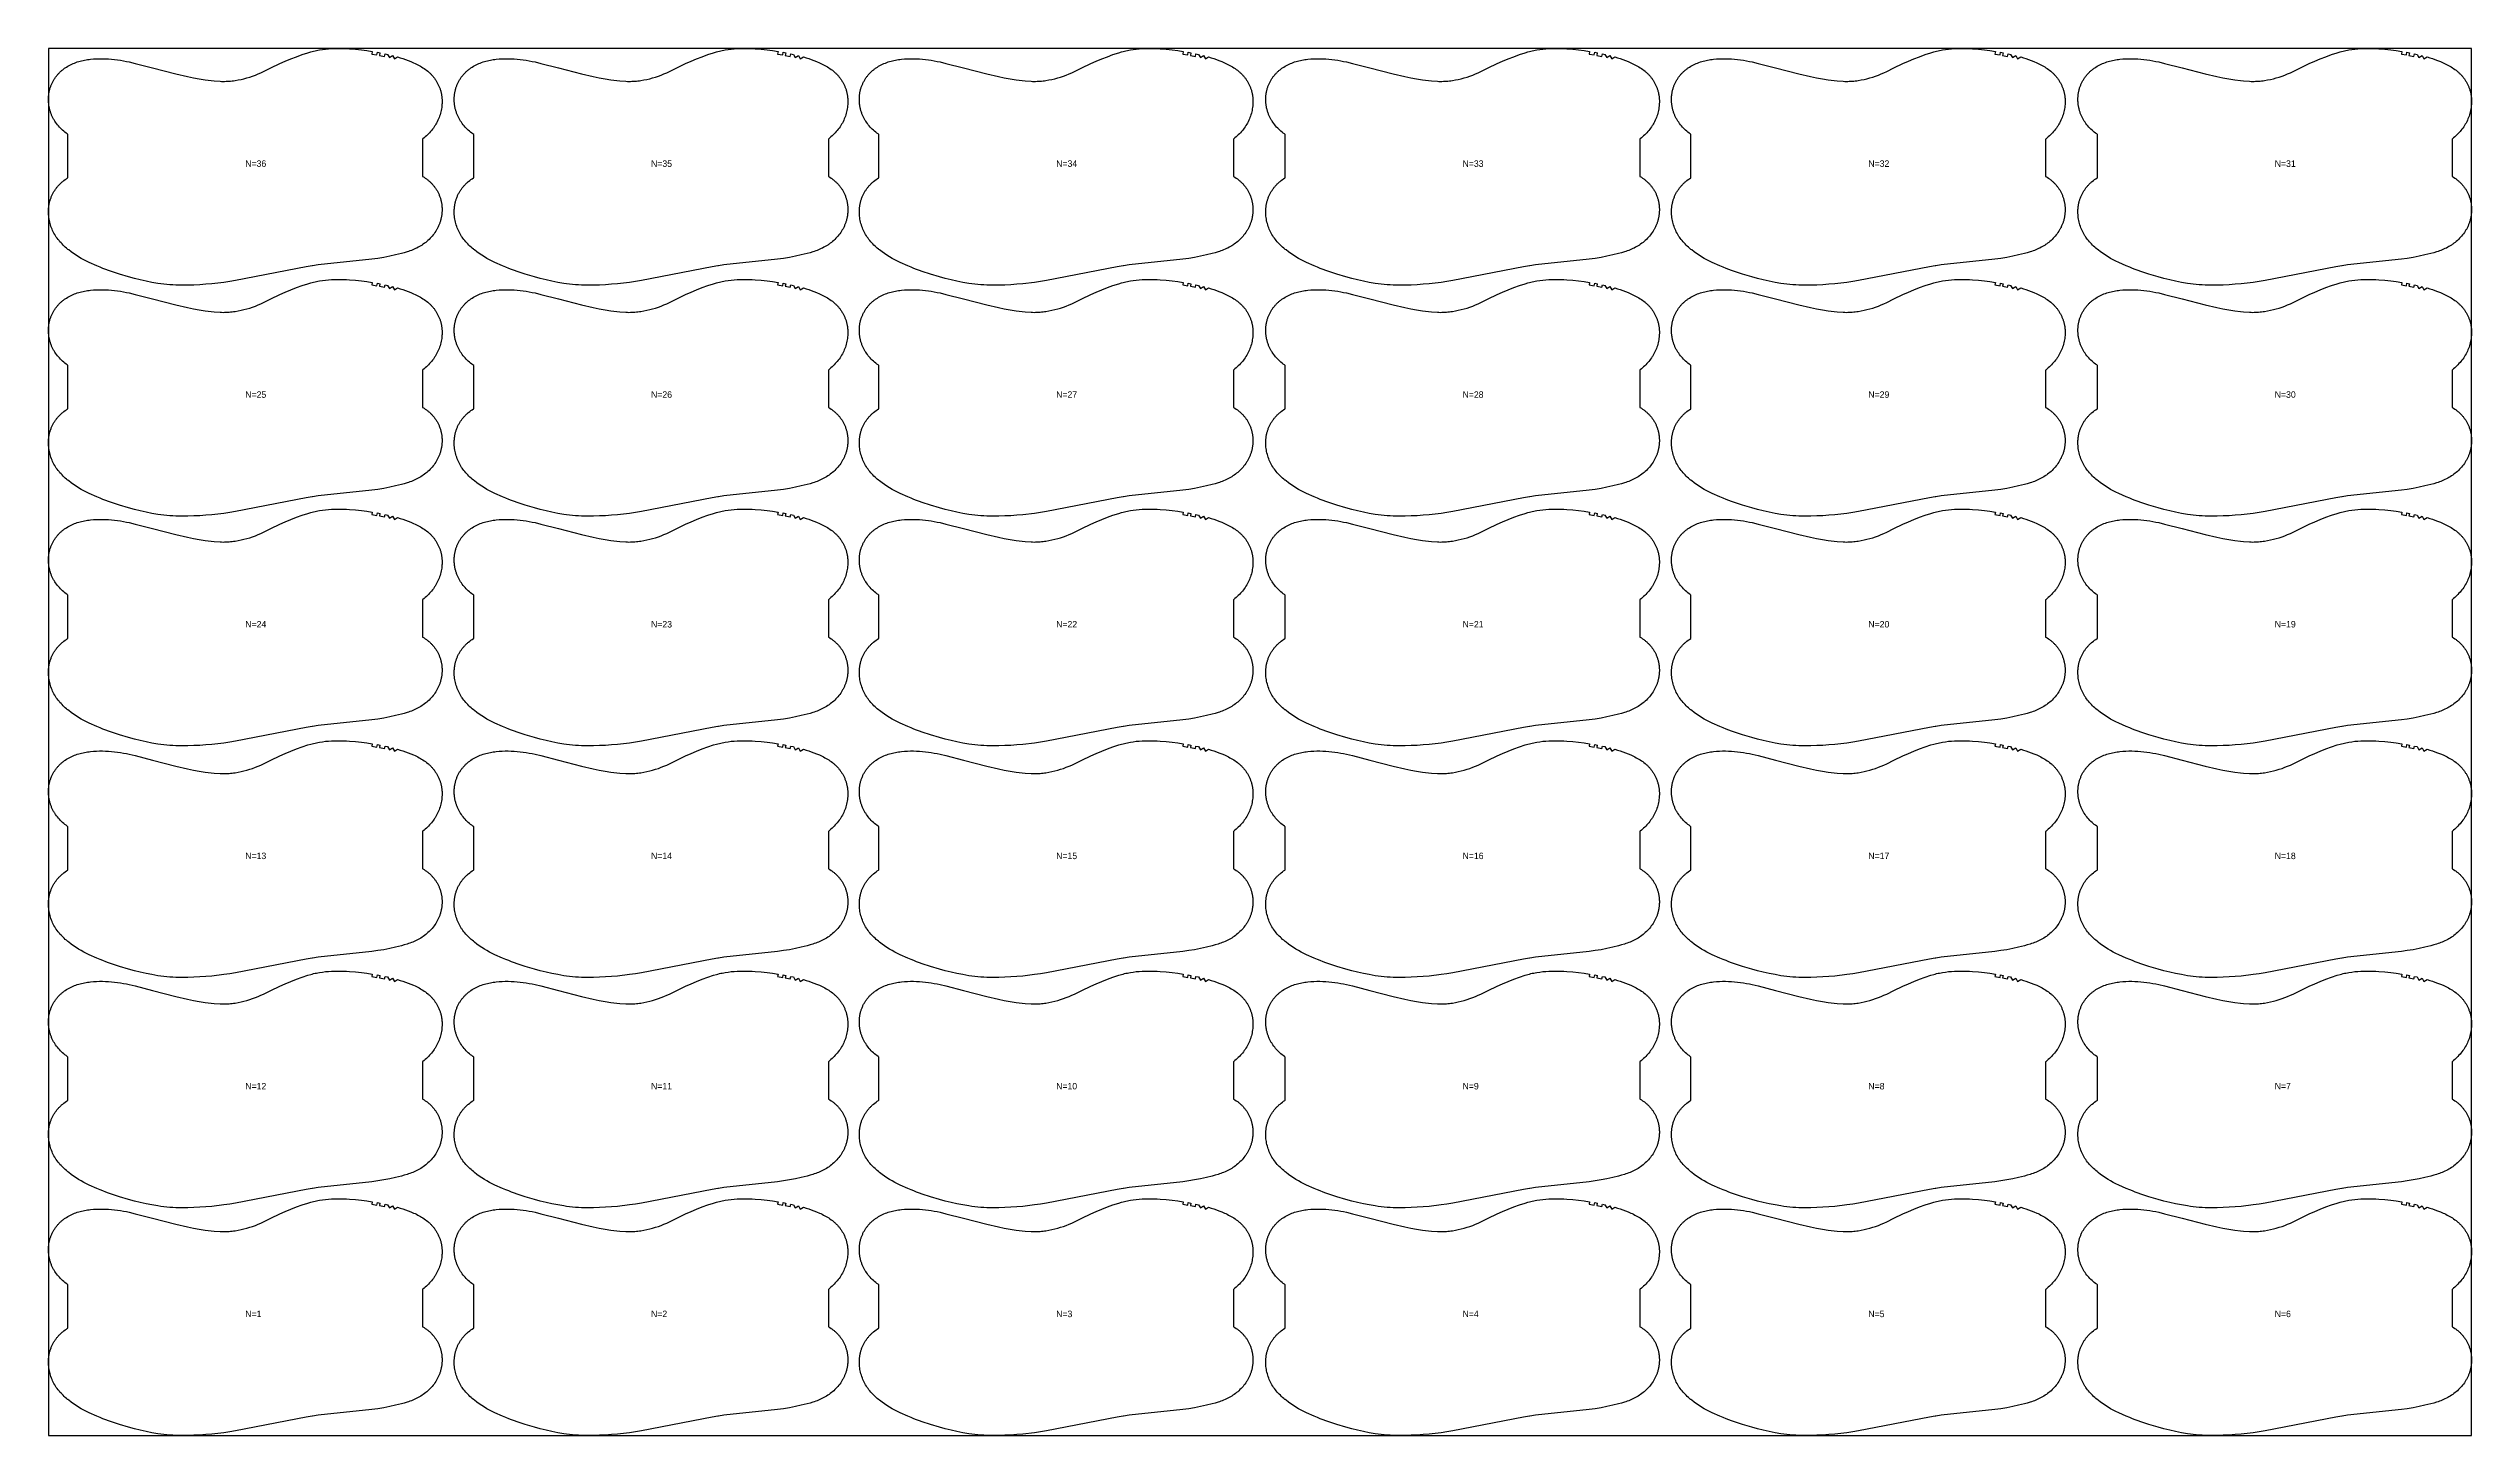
# Model space of a CAD drawing. Header units: inches. Extents: x 1 to 1867, y 0 to 1068.
import ezdxf

# ---------------------------------------------------------------- set-up
doc = ezdxf.new("R2010")
doc.units = ezdxf.units.IN

msp = doc.modelspace()

# ---------------------------------------------------------------- texts
at = {"layer": '1'}
for s, p in [('N=36', (152.5736, 977.0142)), ('N=35', (465.0736, 977.0142)), ('N=34', (777.0736, 977.0142)), ('N=33', (1090.0736, 977.0142)), ('N=32', (1402.5736, 977.0142)), ('N=31', (1715.5736, 977.0142)), ('N=25', (152.5736, 799.1462)), ('N=26', (465.0736, 799.1462)), ('N=27', (777.0736, 799.1462)), ('N=28', (1090.0736, 799.1462)), ('N=29', (1402.5736, 799.1462)), ('N=30', (1715.5736, 799.1462)), ('N=24', (152.5736, 622.2782)), ('N=23', (465.0736, 622.2782)), ('N=22', (777.0736, 622.2782)), ('N=21', (1090.0736, 622.2782)), ('N=20', (1402.5736, 622.2782)), ('N=19', (1715.5736, 622.2782)), ('N=13', (152.5736, 443.9102)), ('N=14', (465.0736, 443.9102)), ('N=15', (777.0736, 443.9102)), ('N=16', (1090.0736, 443.9102)), ('N=17', (1402.5736, 443.9102)), ('N=18', (1715.5736, 443.9102)), ('N=12', (152.5736, 266.5422)), ('N=11', (465.0736, 266.5422)), ('N=10', (777.0736, 266.5422)), ('N=9', (1090.0736, 266.5422)), ('N=8', (1402.5736, 266.5422)), ('N=7', (1715.5736, 266.5422)), ('N=1', (152.5736, 91.1742)), ('N=2', (465.0736, 91.1742)), ('N=3', (777.0736, 91.1742)), ('N=4', (1090.0736, 91.1742)), ('N=5', (1402.5736, 91.1742)), ('N=6', (1715.5736, 91.1742))]:
    msp.add_text(s, height=5, dxfattribs=at).set_placement(p)

# ---------------------------------------------------------------- linework, layer by layer
at = {"layer": '1'}
for points in [[(1, 0), (1867.1472, 0), (1867.1472, 1068.1884), (1, 1068.1884), (1, 0)], [(128.6224, 1043.2016), (133.2353, 1042.8892), (134.3903, 1042.8565), (135.5455, 1042.8452), (136.7009, 1042.8564), (137.856, 1042.8902), (139.0105, 1042.9463), (140.1638, 1043.0242), (141.3156, 1043.1237), (142.4654, 1043.2444), (143.6129, 1043.3861), (144.7574, 1043.5483), (147.0368, 1043.9327), (149.3019, 1044.3933), (151.5519, 1044.9255), (153.7855, 1045.5246), (156.0014, 1046.1869), (158.1972, 1046.9124), (160.37, 1047.7021), (162.5172, 1048.5571), (164.6375, 1049.4756), (166.7357, 1050.4451), (172.3478, 1053.1884), (179.1992, 1056.5376), (183.421, 1058.423), (187.6932, 1060.1925), (192.0046, 1061.8613), (196.3518, 1063.438), (200.7381, 1064.9066), (202.9526, 1065.5681), (204.0666, 1065.8735), (205.1858, 1066.1592), (206.3103, 1066.4237), (207.4399, 1066.6671), (208.5741, 1066.8899), (209.7122, 1067.0926), (211.9985, 1067.4401), (214.2949, 1067.7139), (216.5976, 1067.9189), (218.9048, 1068.0616), (221.2151, 1068.1491), (223.527, 1068.1884), (225.8391, 1068.1854), (228.1507, 1068.141), (230.461, 1068.0553), (232.7692, 1067.928), (237.3777, 1067.5546), (241.9748, 1067.0528), (246.1988, 1066.5046), (250.4119, 1065.8794), (250.1002, 1063.9039), (254.0081, 1063.2508), (254.3571, 1065.2201), (256.3246, 1064.8601), (255.9533, 1062.8949), (259.8224, 1062.113), (260.2451, 1064.0678), (262.1968, 1063.6312), (263.6645, 1061.2251), (266.0807, 1062.6764), (267.4828, 1060.2308), (269.9379, 1061.6164), (271.9687, 1061.0114), (273.9882, 1060.3708), (275.9935, 1059.6893), (277.9821, 1058.9616), (280.1302, 1058.1087), (282.2505, 1057.1892), (283.2989, 1056.7028), (284.3387, 1056.1978), (285.3694, 1055.6734), (286.3902, 1055.129), (287.4005, 1054.5638), (288.3983, 1053.9764), (289.3813, 1053.3654), (290.3474, 1052.7292), (291.2943, 1052.0664), (292.2197, 1051.3755), (293.1215, 1050.6551), (293.5628, 1050.2833), (293.9974, 1049.9035), (294.425, 1049.5157), (294.8454, 1049.1198), (295.2585, 1048.7161), (295.664, 1048.3048), (296.0619, 1047.8858), (296.452, 1047.4595), (296.834, 1047.0258), (297.2079, 1046.5851), (297.5735, 1046.1374), (297.9307, 1045.6828), (298.2792, 1045.2216), (298.6189, 1044.7538), (298.9496, 1044.2797), (299.2713, 1043.7993), (299.5836, 1043.3128), (299.8865, 1042.8203), (300.1799, 1042.322), (300.4635, 1041.8182), (300.7373, 1041.3089), (301.0012, 1040.7944), (301.2551, 1040.2749), (301.4989, 1039.7506), (301.7325, 1039.2218), (301.9557, 1038.6885), (302.1685, 1038.151), (302.3709, 1037.6096), (302.5625, 1037.0644), (302.7435, 1036.5155), (302.9136, 1035.9633), (303.0728, 1035.408), (303.221, 1034.8496), (303.358, 1034.2885), (303.4838, 1033.7248), (303.5984, 1033.1587), (303.702, 1032.5905), (303.7945, 1032.0204), (303.8761, 1031.4485), (303.9469, 1030.8751), (304.0068, 1030.3004), (304.056, 1029.7246), (304.0946, 1029.1479), (304.1226, 1028.5705), (304.1401, 1027.9927), (304.1472, 1027.4146), (304.1439, 1026.8364), (304.1304, 1026.2584), (304.1067, 1025.6808), (304.0729, 1025.1037), (303.9751, 1023.9522), (303.8379, 1022.8048), (303.6619, 1021.6627), (303.4478, 1020.527), (303.1963, 1019.3987), (302.908, 1018.2789), (302.5837, 1017.1686), (302.224, 1016.0689), (301.8296, 1014.981), (301.4007, 1013.9061), (300.9374, 1012.8459), (300.4399, 1011.8018), (299.9082, 1010.7753), (299.3426, 1009.7678), (298.7432, 1008.7809), (298.4308, 1008.2956), (298.1101, 1007.816), (297.4438, 1006.8742), (296.7462, 1005.9552), (296.0195, 1005.0583), (295.2659, 1004.1827), (294.4878, 1003.3278), (293.6873, 1002.4927), (292.8666, 1001.6769), (292.0281, 1000.8794), (291.1736, 1000.0998), (290.3042, 999.3375), (289.4206, 998.5919), (289.1472, 998.3696), (289.1472, 969.6737), (289.292, 969.5915), (290.278, 968.9871), (291.2424, 968.3493), (291.7161, 968.0179), (292.1837, 967.6782), (292.6452, 967.3303), (293.1002, 966.974), (293.5486, 966.6095), (293.9901, 966.2368), (294.4245, 965.8558), (294.8517, 965.4666), (295.2714, 965.0693), (295.6834, 964.6639), (296.0876, 964.2506), (296.4837, 963.8295), (296.8716, 963.4008), (297.251, 962.9647), (297.6219, 962.5213), (297.9839, 962.0707), (298.337, 961.6132), (298.681, 961.1487), (299.0155, 960.6776), (299.3406, 960.1999), (299.6559, 959.7158), (299.9614, 959.2254), (300.2567, 958.7289), (300.5418, 958.2265), (300.8165, 957.7183), (301.0806, 957.2045), (301.3342, 956.6854), (301.5771, 956.1611), (301.8094, 955.632), (302.031, 955.0983), (302.2418, 954.5601), (302.4418, 954.0178), (302.631, 953.4716), (302.8092, 952.9217), (302.9764, 952.3684), (303.1326, 951.8118), (303.2777, 951.2523), (303.4116, 950.69), (303.5344, 950.1252), (303.646, 949.5581), (303.7463, 948.989), (303.8353, 948.418), (303.9131, 947.8455), (303.9798, 947.2715), (304.0353, 946.6963), (304.0797, 946.1202), (304.1131, 945.5432), (304.1354, 944.9657), (304.1468, 944.3878), (304.1472, 943.8097), (304.1367, 943.2317), (304.1154, 942.6539), (304.0832, 942.0766), (304.0403, 941.5), (303.9866, 940.9243), (303.9222, 940.3496), (303.8472, 939.7762), (303.7615, 939.2044), (303.6652, 938.6342), (303.5583, 938.066), (303.4409, 937.4999), (303.313, 936.9361), (303.1747, 936.3749), (303.0259, 935.8163), (302.8667, 935.2608), (302.6971, 934.7083), (302.5172, 934.1592), (302.327, 933.6137), (302.1265, 933.072), (301.9158, 932.5342), (301.6948, 932.0006), (301.4637, 931.4714), (301.2225, 930.9467), (300.9714, 930.4268), (300.7104, 929.9116), (300.4399, 929.4013), (300.1601, 928.896), (299.871, 928.3958), (299.5729, 927.9007), (299.266, 927.411), (298.6264, 926.4477), (297.9538, 925.5068), (297.2497, 924.589), (296.5156, 923.6951), (295.7528, 922.8259), (294.9625, 921.982), (294.1457, 921.164), (293.3033, 920.3725), (292.4363, 919.6081), (291.5457, 918.8714), (290.6325, 918.1631), (289.6977, 917.4836), (289.1472, 917.109), (288.7423, 916.8335), (287.7675, 916.2127), (286.7746, 915.621), (285.7648, 915.0582), (284.7394, 914.5242), (283.6996, 914.0187), (282.6467, 913.5416), (281.5819, 913.0926), (280.5064, 912.6713), (279.4215, 912.2752), (278.3283, 911.9017), (277.2279, 911.5482), (275.0104, 910.8905), (272.7782, 910.2805), (268.2938, 909.1493), (263.7832, 908.1387), (259.2435, 907.2613), (254.6792, 906.5201), (250.097, 905.9077), (208.7208, 901.4685), (204.4615, 900.84), (204.1466, 900.7935), (199.589, 900.0122), (145.1277, 889.387), (140.5604, 888.6672), (135.9805, 888.0288), (126.7955, 886.9556), (122.1893, 886.5521), (117.5759, 886.241), (112.9577, 886.0166), (108.3358, 885.88), (103.7116, 885.84), (99.0889, 885.9305), (96.7796, 886.0366), (94.4728, 886.1867), (92.1694, 886.3818), (89.8705, 886.6234), (87.5768, 886.9118), (85.2889, 887.2441), (80.7312, 888.0258), (76.1989, 888.9404), (71.69, 889.9648), (67.203, 891.0814), (62.74, 892.2895), (55.7339, 894.3769), (49.4889, 896.3935), (47.3059, 897.1543), (45.1391, 897.9569), (42.991, 898.8074), (40.8577, 899.6962), (38.2472, 900.84), (32.3834, 903.4092), (30.2901, 904.3895), (28.2243, 905.4236), (26.1941, 906.526), (24.2016, 907.6966), (22.2472, 908.9312), (20.3312, 910.2258), (18.4549, 911.5775), (16.6236, 912.9888), (16, 913.4958), (15.7266, 913.7181), (14.843, 914.4636), (13.9736, 915.226), (13.1191, 916.0056), (12.2806, 916.803), (11.4599, 917.6189), (10.6594, 918.454), (9.8812, 919.3089), (9.1277, 920.1845), (8.401, 921.0814), (7.7034, 922.0004), (7.0371, 922.9422), (6.7163, 923.4218), (6.404, 923.9071), (5.8046, 924.894), (5.239, 925.9015), (4.7073, 926.928), (4.2098, 927.9721), (3.7465, 929.0323), (3.3176, 930.1071), (2.9232, 931.1951), (2.5635, 932.2948), (2.2392, 933.4051), (1.9509, 934.5249), (1.6994, 935.6532), (1.4853, 936.7889), (1.3093, 937.931), (1.172, 939.0783), (1.0743, 940.2299), (1.0405, 940.807), (1.0168, 941.3846), (1.0033, 941.9626), (1, 942.5407), (1.0071, 943.1188), (1.0246, 943.6967), (1.0526, 944.2741), (1.0912, 944.8508), (1.1404, 945.4266), (1.2003, 946.0013), (1.2711, 946.5747), (1.3527, 947.1466), (1.4452, 947.7167), (1.5488, 948.2849), (1.6634, 948.851), (1.7892, 949.4147), (1.9262, 949.9758), (2.0744, 950.5341), (2.2336, 951.0895), (2.4037, 951.6417), (2.5847, 952.1905), (2.7763, 952.7358), (2.9786, 953.2772), (3.1915, 953.8147), (3.4147, 954.3479), (3.6483, 954.8768), (3.8921, 955.4011), (4.146, 955.9206), (4.4099, 956.435), (4.6837, 956.9443), (4.9673, 957.4482), (5.2607, 957.9465), (5.5636, 958.4389), (5.8759, 958.9254), (6.1976, 959.4058), (6.5283, 959.88), (6.868, 960.3478), (7.2165, 960.809), (7.5736, 961.2635), (7.9393, 961.7113), (8.3132, 962.152), (8.6952, 962.5856), (9.0853, 963.012), (9.4832, 963.4309), (9.8887, 963.8423), (10.3018, 964.246), (10.7222, 964.6418), (11.1498, 965.0297), (11.5844, 965.4094), (12.0257, 965.7812), (12.9275, 966.5017), (13.8529, 967.1926), (14.7998, 967.8554), (15.7658, 968.4915), (16, 968.6371), (16, 1001.9828), (15.4495, 1002.3574), (14.5147, 1003.0369), (13.6015, 1003.7453), (12.7109, 1004.4819), (11.8439, 1005.2463), (11.0015, 1006.0378), (10.1847, 1006.8558), (9.3944, 1007.6997), (8.6316, 1008.5689), (7.8975, 1009.4628), (7.1934, 1010.3806), (6.5208, 1011.3215), (5.8812, 1012.2848), (5.5743, 1012.7746), (5.2762, 1013.2696), (4.9871, 1013.7698), (4.7072, 1014.2751), (4.4367, 1014.7854), (4.1758, 1015.3006), (3.9247, 1015.8206), (3.6835, 1016.3452), (3.4524, 1016.8744), (3.2314, 1017.408), (3.0207, 1017.9458), (2.8202, 1018.4876), (2.63, 1019.0331), (2.4501, 1019.5822), (2.2805, 1020.1346), (2.1213, 1020.6902), (1.9725, 1021.2487), (1.8342, 1021.8099), (1.7063, 1022.3737), (1.5889, 1022.9398), (1.482, 1023.5081), (1.3857, 1024.0782), (1.3, 1024.6501), (1.225, 1025.2234), (1.1606, 1025.7981), (1.1069, 1026.3738), (1.064, 1026.9505), (1.0318, 1027.5278), (1.0105, 1028.1055), (1, 1028.6835), (1.0004, 1029.2616), (1.0118, 1029.8395), (1.0341, 1030.417), (1.0675, 1030.994), (1.1119, 1031.5702), (1.1674, 1032.1453), (1.2341, 1032.7193), (1.3119, 1033.2919), (1.4009, 1033.8628), (1.5012, 1034.4319), (1.6128, 1034.999), (1.7355, 1035.5638), (1.8695, 1036.1261), (2.0146, 1036.6856), (2.1708, 1037.2422), (2.338, 1037.7956), (2.5162, 1038.3455), (2.7054, 1038.8917), (2.9053, 1039.434), (3.1162, 1039.9721), (3.3377, 1040.5058), (3.57, 1041.0349), (3.813, 1041.5592), (4.0666, 1042.0783), (4.3307, 1042.5921), (4.6054, 1043.1003), (4.8905, 1043.6028), (5.1858, 1044.0992), (5.4912, 1044.5896), (5.8066, 1045.0737), (6.1316, 1045.5514), (6.4662, 1046.0225), (6.8102, 1046.487), (7.1633, 1046.9446), (7.5253, 1047.3951), (7.8962, 1047.8386), (8.2756, 1048.2747), (8.6635, 1048.7033), (9.0596, 1049.1244), (9.4638, 1049.5377), (9.8758, 1049.9431), (10.2955, 1050.3405), (10.7227, 1050.7297), (11.1571, 1051.1106), (11.5986, 1051.4834), (12.047, 1051.8479), (12.502, 1052.2041), (12.9635, 1052.5521), (13.4311, 1052.8917), (13.9048, 1053.2231), (14.8692, 1053.8609), (15.8551, 1054.4653), (16.8608, 1055.0362), (17.8845, 1055.5736), (18.9246, 1056.0773), (19.9798, 1056.5479), (21.0489, 1056.986), (22.1306, 1057.3923), (23.2237, 1057.7675), (24.327, 1058.112), (25.4393, 1058.4266), (26.5592, 1058.712), (27.6858, 1058.9688), (28.8181, 1059.1983), (29.9555, 1059.4019), (31.0974, 1059.5811), (32.243, 1059.7372), (33.3916, 1059.8717), (35.6954, 1060.0813), (38.0039, 1060.2194), (40.3148, 1060.2891), (42.6263, 1060.2917), (44.9367, 1060.2287), (47.2445, 1060.1021), (49.5487, 1059.9161), (51.8484, 1059.6759), (54.1429, 1059.3862), (56.4311, 1059.0512), (58.7119, 1058.6709), (60.9842, 1058.2441), (63.2466, 1057.7701), (67.7427, 1056.6942), (81.2054, 1053.1884), (99.0665, 1048.5374), (108.0858, 1046.4945), (112.6217, 1045.5966), (117.1729, 1044.781), (121.7384, 1044.052), (126.3222, 1043.4449), (128.6224, 1043.2016)], [(441.1224, 1043.2016), (445.7353, 1042.8892), (446.8903, 1042.8565), (448.0455, 1042.8452), (449.2009, 1042.8564), (450.356, 1042.8902), (451.5105, 1042.9463), (452.6638, 1043.0242), (453.8156, 1043.1237), (454.9654, 1043.2444), (456.1129, 1043.3861), (457.2574, 1043.5483), (459.5368, 1043.9327), (461.8019, 1044.3933), (464.0519, 1044.9255), (466.2855, 1045.5246), (468.5014, 1046.1869), (470.6972, 1046.9124), (472.87, 1047.7021), (475.0172, 1048.5571), (477.1375, 1049.4756), (479.2357, 1050.4451), (484.8478, 1053.1884), (491.6992, 1056.5376), (495.921, 1058.423), (500.1932, 1060.1925), (504.5046, 1061.8613), (508.8518, 1063.438), (513.2381, 1064.9066), (515.4526, 1065.5681), (516.5666, 1065.8735), (517.6858, 1066.1592), (518.8103, 1066.4237), (519.9399, 1066.6671), (521.0741, 1066.8899), (522.2122, 1067.0926), (524.4985, 1067.4401), (526.7949, 1067.7139), (529.0976, 1067.9189), (531.4048, 1068.0616), (533.7151, 1068.1491), (536.027, 1068.1884), (538.3391, 1068.1854), (540.6507, 1068.141), (542.961, 1068.0553), (545.2692, 1067.928), (549.8777, 1067.5546), (554.4748, 1067.0528), (558.6988, 1066.5046), (562.9119, 1065.8794), (562.6002, 1063.9039), (566.5081, 1063.2508), (566.8571, 1065.2201), (568.8246, 1064.8601), (568.4533, 1062.8949), (572.3224, 1062.113), (572.7451, 1064.0678), (574.6968, 1063.6312), (576.1645, 1061.2251), (578.5807, 1062.6764), (579.9828, 1060.2308), (582.4379, 1061.6164), (584.4687, 1061.0114), (586.4882, 1060.3708), (588.4935, 1059.6893), (590.4821, 1058.9616), (592.6302, 1058.1087), (594.7505, 1057.1892), (595.7989, 1056.7028), (596.8387, 1056.1978), (597.8694, 1055.6734), (598.8902, 1055.129), (599.9005, 1054.5638), (600.8983, 1053.9764), (601.8813, 1053.3654), (602.8474, 1052.7292), (603.7943, 1052.0664), (604.7197, 1051.3755), (605.6215, 1050.6551), (606.0628, 1050.2833), (606.4974, 1049.9035), (606.925, 1049.5157), (607.3454, 1049.1198), (607.7585, 1048.7161), (608.164, 1048.3048), (608.5619, 1047.8858), (608.952, 1047.4595), (609.334, 1047.0258), (609.7079, 1046.5851), (610.0735, 1046.1374), (610.4307, 1045.6828), (610.7792, 1045.2216), (611.1189, 1044.7538), (611.4496, 1044.2797), (611.7713, 1043.7993), (612.0836, 1043.3128), (612.3865, 1042.8203), (612.6799, 1042.322), (612.9635, 1041.8182), (613.2373, 1041.3089), (613.5012, 1040.7944), (613.7551, 1040.2749), (613.9989, 1039.7506), (614.2325, 1039.2218), (614.4557, 1038.6885), (614.6685, 1038.151), (614.8709, 1037.6096), (615.0625, 1037.0644), (615.2435, 1036.5155), (615.4136, 1035.9633), (615.5728, 1035.408), (615.721, 1034.8496), (615.858, 1034.2885), (615.9838, 1033.7248), (616.0984, 1033.1587), (616.202, 1032.5905), (616.2945, 1032.0204), (616.3761, 1031.4485), (616.4469, 1030.8751), (616.5068, 1030.3004), (616.556, 1029.7246), (616.5946, 1029.1479), (616.6226, 1028.5705), (616.6401, 1027.9927), (616.6472, 1027.4146), (616.6439, 1026.8364), (616.6304, 1026.2584), (616.6067, 1025.6808), (616.5729, 1025.1037), (616.4751, 1023.9522), (616.3379, 1022.8048), (616.1619, 1021.6627), (615.9478, 1020.527), (615.6963, 1019.3987), (615.408, 1018.2789), (615.0837, 1017.1686), (614.724, 1016.0689), (614.3296, 1014.981), (613.9007, 1013.9061), (613.4374, 1012.8459), (612.9399, 1011.8018), (612.4082, 1010.7753), (611.8426, 1009.7678), (611.2432, 1008.7809), (610.9308, 1008.2956), (610.6101, 1007.816), (609.9438, 1006.8742), (609.2462, 1005.9552), (608.5195, 1005.0583), (607.7659, 1004.1827), (606.9878, 1003.3278), (606.1873, 1002.4927), (605.3666, 1001.6769), (604.5281, 1000.8794), (603.6736, 1000.0998), (602.8042, 999.3375), (601.9206, 998.5919), (601.6472, 998.3696), (601.6472, 969.6737), (601.792, 969.5915), (602.778, 968.9871), (603.7424, 968.3493), (604.2161, 968.0179), (604.6837, 967.6782), (605.1452, 967.3303), (605.6002, 966.974), (606.0486, 966.6095), (606.4901, 966.2368), (606.9245, 965.8558), (607.3517, 965.4666), (607.7714, 965.0693), (608.1834, 964.6639), (608.5876, 964.2506), (608.9837, 963.8295), (609.3716, 963.4008), (609.751, 962.9647), (610.1219, 962.5213), (610.4839, 962.0707), (610.837, 961.6132), (611.181, 961.1487), (611.5155, 960.6776), (611.8406, 960.1999), (612.1559, 959.7158), (612.4614, 959.2254), (612.7567, 958.7289), (613.0418, 958.2265), (613.3165, 957.7183), (613.5806, 957.2045), (613.8342, 956.6854), (614.0771, 956.1611), (614.3094, 955.632), (614.531, 955.0983), (614.7418, 954.5601), (614.9418, 954.0178), (615.131, 953.4716), (615.3092, 952.9217), (615.4764, 952.3684), (615.6326, 951.8118), (615.7777, 951.2523), (615.9116, 950.69), (616.0344, 950.1252), (616.146, 949.5581), (616.2463, 948.989), (616.3353, 948.418), (616.4131, 947.8455), (616.4798, 947.2715), (616.5353, 946.6963), (616.5797, 946.1202), (616.6131, 945.5432), (616.6354, 944.9657), (616.6468, 944.3878), (616.6472, 943.8097), (616.6367, 943.2317), (616.6154, 942.6539), (616.5832, 942.0766), (616.5403, 941.5), (616.4866, 940.9243), (616.4222, 940.3496), (616.3472, 939.7762), (616.2615, 939.2044), (616.1652, 938.6342), (616.0583, 938.066), (615.9409, 937.4999), (615.813, 936.9361), (615.6747, 936.3749), (615.5259, 935.8163), (615.3667, 935.2608), (615.1971, 934.7083), (615.0172, 934.1592), (614.827, 933.6137), (614.6265, 933.072), (614.4158, 932.5342), (614.1948, 932.0006), (613.9637, 931.4714), (613.7225, 930.9467), (613.4714, 930.4268), (613.2104, 929.9116), (612.9399, 929.4013), (612.6601, 928.896), (612.371, 928.3958), (612.0729, 927.9007), (611.766, 927.411), (611.1264, 926.4477), (610.4538, 925.5068), (609.7497, 924.589), (609.0156, 923.6951), (608.2528, 922.8259), (607.4625, 921.982), (606.6457, 921.164), (605.8033, 920.3725), (604.9363, 919.6081), (604.0457, 918.8714), (603.1325, 918.1631), (602.1977, 917.4836), (601.6472, 917.109), (601.2423, 916.8335), (600.2675, 916.2127), (599.2746, 915.621), (598.2648, 915.0582), (597.2394, 914.5242), (596.1996, 914.0187), (595.1467, 913.5416), (594.0819, 913.0926), (593.0064, 912.6713), (591.9215, 912.2752), (590.8283, 911.9017), (589.7279, 911.5482), (587.5104, 910.8905), (585.2782, 910.2805), (580.7938, 909.1493), (576.2832, 908.1387), (571.7435, 907.2613), (567.1792, 906.5201), (562.597, 905.9077), (521.2208, 901.4685), (516.9615, 900.84), (516.6466, 900.7935), (512.089, 900.0122), (457.6277, 889.387), (453.0604, 888.6672), (448.4805, 888.0288), (439.2955, 886.9556), (434.6893, 886.5521), (430.0759, 886.241), (425.4577, 886.0166), (420.8358, 885.88), (416.2116, 885.84), (411.5889, 885.9305), (409.2796, 886.0366), (406.9728, 886.1867), (404.6694, 886.3818), (402.3705, 886.6234), (400.0768, 886.9118), (397.7889, 887.2441), (393.2312, 888.0258), (388.6989, 888.9404), (384.19, 889.9648), (379.703, 891.0814), (375.24, 892.2895), (368.2339, 894.3769), (361.9889, 896.3935), (359.8059, 897.1543), (357.6391, 897.9569), (355.491, 898.8074), (353.3577, 899.6962), (350.7472, 900.84), (344.8834, 903.4092), (342.7901, 904.3895), (340.7243, 905.4236), (338.6941, 906.526), (336.7016, 907.6966), (334.7472, 908.9312), (332.8312, 910.2258), (330.9549, 911.5775), (329.1236, 912.9888), (328.5, 913.4958), (328.2266, 913.7181), (327.343, 914.4636), (326.4736, 915.226), (325.6191, 916.0056), (324.7806, 916.803), (323.9599, 917.6189), (323.1594, 918.454), (322.3812, 919.3089), (321.6277, 920.1845), (320.901, 921.0814), (320.2034, 922.0004), (319.5371, 922.9422), (319.2163, 923.4218), (318.904, 923.9071), (318.3046, 924.894), (317.739, 925.9015), (317.2073, 926.928), (316.7098, 927.9721), (316.2465, 929.0323), (315.8176, 930.1071), (315.4232, 931.1951), (315.0635, 932.2948), (314.7392, 933.4051), (314.4509, 934.5249), (314.1994, 935.6532), (313.9853, 936.7889), (313.8093, 937.931), (313.672, 939.0783), (313.5743, 940.2299), (313.5405, 940.807), (313.5168, 941.3846), (313.5033, 941.9626), (313.5, 942.5407), (313.5071, 943.1188), (313.5246, 943.6967), (313.5526, 944.2741), (313.5912, 944.8508), (313.6404, 945.4266), (313.7003, 946.0013), (313.7711, 946.5747), (313.8527, 947.1466), (313.9452, 947.7167), (314.0488, 948.2849), (314.1634, 948.851), (314.2892, 949.4147), (314.4262, 949.9758), (314.5744, 950.5341), (314.7336, 951.0895), (314.9037, 951.6417), (315.0847, 952.1905), (315.2763, 952.7358), (315.4786, 953.2772), (315.6915, 953.8147), (315.9147, 954.3479), (316.1483, 954.8768), (316.3921, 955.4011), (316.646, 955.9206), (316.9099, 956.435), (317.1837, 956.9443), (317.4673, 957.4482), (317.7607, 957.9465), (318.0636, 958.4389), (318.3759, 958.9254), (318.6976, 959.4058), (319.0283, 959.88), (319.368, 960.3478), (319.7165, 960.809), (320.0736, 961.2635), (320.4393, 961.7113), (320.8132, 962.152), (321.1952, 962.5856), (321.5853, 963.012), (321.9832, 963.4309), (322.3887, 963.8423), (322.8018, 964.246), (323.2222, 964.6418), (323.6498, 965.0297), (324.0844, 965.4094), (324.5257, 965.7812), (325.4275, 966.5017), (326.3529, 967.1926), (327.2998, 967.8554), (328.2658, 968.4915), (328.5, 968.6371), (328.5, 1001.9828), (327.9495, 1002.3574), (327.0147, 1003.0369), (326.1015, 1003.7453), (325.2109, 1004.4819), (324.3439, 1005.2463), (323.5015, 1006.0378), (322.6847, 1006.8558), (321.8944, 1007.6997), (321.1316, 1008.5689), (320.3975, 1009.4628), (319.6934, 1010.3806), (319.0208, 1011.3215), (318.3812, 1012.2848), (318.0743, 1012.7746), (317.7762, 1013.2696), (317.4871, 1013.7698), (317.2072, 1014.2751), (316.9367, 1014.7854), (316.6758, 1015.3006), (316.4247, 1015.8206), (316.1835, 1016.3452), (315.9524, 1016.8744), (315.7314, 1017.408), (315.5207, 1017.9458), (315.3202, 1018.4876), (315.13, 1019.0331), (314.9501, 1019.5822), (314.7805, 1020.1346), (314.6213, 1020.6902), (314.4725, 1021.2487), (314.3342, 1021.8099), (314.2063, 1022.3737), (314.0889, 1022.9398), (313.982, 1023.5081), (313.8857, 1024.0782), (313.8, 1024.6501), (313.725, 1025.2234), (313.6606, 1025.7981), (313.6069, 1026.3738), (313.564, 1026.9505), (313.5318, 1027.5278), (313.5105, 1028.1055), (313.5, 1028.6835), (313.5004, 1029.2616), (313.5118, 1029.8395), (313.5341, 1030.417), (313.5675, 1030.994), (313.6119, 1031.5702), (313.6674, 1032.1453), (313.7341, 1032.7193), (313.8119, 1033.2919), (313.9009, 1033.8628), (314.0012, 1034.4319), (314.1128, 1034.999), (314.2355, 1035.5638), (314.3695, 1036.1261), (314.5146, 1036.6856), (314.6708, 1037.2422), (314.838, 1037.7956), (315.0162, 1038.3455), (315.2054, 1038.8917), (315.4053, 1039.434), (315.6162, 1039.9721), (315.8377, 1040.5058), (316.07, 1041.0349), (316.313, 1041.5592), (316.5666, 1042.0783), (316.8307, 1042.5921), (317.1054, 1043.1003), (317.3905, 1043.6028), (317.6858, 1044.0992), (317.9912, 1044.5896), (318.3066, 1045.0737), (318.6316, 1045.5514), (318.9662, 1046.0225), (319.3102, 1046.487), (319.6633, 1046.9446), (320.0253, 1047.3951), (320.3962, 1047.8386), (320.7756, 1048.2747), (321.1635, 1048.7033), (321.5596, 1049.1244), (321.9638, 1049.5377), (322.3758, 1049.9431), (322.7955, 1050.3405), (323.2227, 1050.7297), (323.6571, 1051.1106), (324.0986, 1051.4834), (324.547, 1051.8479), (325.002, 1052.2041), (325.4635, 1052.5521), (325.9311, 1052.8917), (326.4048, 1053.2231), (327.3692, 1053.8609), (328.3551, 1054.4653), (329.3608, 1055.0362), (330.3845, 1055.5736), (331.4246, 1056.0773), (332.4798, 1056.5479), (333.5489, 1056.986), (334.6306, 1057.3923), (335.7237, 1057.7675), (336.827, 1058.112), (337.9393, 1058.4266), (339.0592, 1058.712), (340.1858, 1058.9688), (341.3181, 1059.1983), (342.4555, 1059.4019), (343.5974, 1059.5811), (344.743, 1059.7372), (345.8916, 1059.8717), (348.1954, 1060.0813), (350.5039, 1060.2194), (352.8148, 1060.2891), (355.1263, 1060.2917), (357.4367, 1060.2287), (359.7445, 1060.1021), (362.0487, 1059.9161), (364.3484, 1059.6759), (366.6429, 1059.3862), (368.9311, 1059.0512), (371.2119, 1058.6709), (373.4842, 1058.2441), (375.7466, 1057.7701), (380.2427, 1056.6942), (393.7054, 1053.1884), (411.5665, 1048.5374), (420.5858, 1046.4945), (425.1217, 1045.5966), (429.6729, 1044.781), (434.2384, 1044.052), (438.8222, 1043.4449), (441.1224, 1043.2016)], [(753.1224, 1043.2016), (757.7353, 1042.8892), (758.8903, 1042.8565), (760.0455, 1042.8452), (761.2009, 1042.8564), (762.356, 1042.8902), (763.5105, 1042.9463), (764.6638, 1043.0242), (765.8156, 1043.1237), (766.9654, 1043.2444), (768.1129, 1043.3861), (769.2574, 1043.5483), (771.5368, 1043.9327), (773.8019, 1044.3933), (776.0519, 1044.9255), (778.2855, 1045.5246), (780.5014, 1046.1869), (782.6972, 1046.9124), (784.87, 1047.7021), (787.0172, 1048.5571), (789.1375, 1049.4756), (791.2357, 1050.4451), (796.8478, 1053.1884), (803.6992, 1056.5376), (807.921, 1058.423), (812.1932, 1060.1925), (816.5046, 1061.8613), (820.8518, 1063.438), (825.2381, 1064.9066), (827.4526, 1065.5681), (828.5666, 1065.8735), (829.6858, 1066.1592), (830.8103, 1066.4237), (831.9399, 1066.6671), (833.0741, 1066.8899), (834.2122, 1067.0926), (836.4985, 1067.4401), (838.7949, 1067.7139), (841.0976, 1067.9189), (843.4048, 1068.0616), (845.7151, 1068.1491), (848.027, 1068.1884), (850.3391, 1068.1854), (852.6507, 1068.141), (854.961, 1068.0553), (857.2692, 1067.928), (861.8777, 1067.5546), (866.4748, 1067.0528), (870.6988, 1066.5046), (874.9119, 1065.8794), (874.6002, 1063.9039), (878.5081, 1063.2508), (878.8571, 1065.2201), (880.8246, 1064.8601), (880.4533, 1062.8949), (884.3224, 1062.113), (884.7451, 1064.0678), (886.6968, 1063.6312), (888.1645, 1061.2251), (890.5807, 1062.6764), (891.9828, 1060.2308), (894.4379, 1061.6164), (896.4687, 1061.0114), (898.4882, 1060.3708), (900.4935, 1059.6893), (902.4821, 1058.9616), (904.6302, 1058.1087), (906.7505, 1057.1892), (907.7989, 1056.7028), (908.8387, 1056.1978), (909.8694, 1055.6734), (910.8902, 1055.129), (911.9005, 1054.5638), (912.8983, 1053.9764), (913.8813, 1053.3654), (914.8474, 1052.7292), (915.7943, 1052.0664), (916.7197, 1051.3755), (917.6215, 1050.6551), (918.0628, 1050.2833), (918.4974, 1049.9035), (918.925, 1049.5157), (919.3454, 1049.1198), (919.7585, 1048.7161), (920.164, 1048.3048), (920.5619, 1047.8858), (920.952, 1047.4595), (921.334, 1047.0258), (921.7079, 1046.5851), (922.0735, 1046.1374), (922.4307, 1045.6828), (922.7792, 1045.2216), (923.1189, 1044.7538), (923.4496, 1044.2797), (923.7713, 1043.7993), (924.0836, 1043.3128), (924.3865, 1042.8203), (924.6799, 1042.322), (924.9635, 1041.8182), (925.2373, 1041.3089), (925.5012, 1040.7944), (925.7551, 1040.2749), (925.9989, 1039.7506), (926.2325, 1039.2218), (926.4557, 1038.6885), (926.6685, 1038.151), (926.8709, 1037.6096), (927.0625, 1037.0644), (927.2435, 1036.5155), (927.4136, 1035.9633), (927.5728, 1035.408), (927.721, 1034.8496), (927.858, 1034.2885), (927.9838, 1033.7248), (928.0984, 1033.1587), (928.202, 1032.5905), (928.2945, 1032.0204), (928.3761, 1031.4485), (928.4469, 1030.8751), (928.5068, 1030.3004), (928.556, 1029.7246), (928.5946, 1029.1479), (928.6226, 1028.5705), (928.6401, 1027.9927), (928.6472, 1027.4146), (928.6439, 1026.8364), (928.6304, 1026.2584), (928.6067, 1025.6808), (928.5729, 1025.1037), (928.4751, 1023.9522), (928.3379, 1022.8048), (928.1619, 1021.6627), (927.9478, 1020.527), (927.6963, 1019.3987), (927.408, 1018.2789), (927.0837, 1017.1686), (926.724, 1016.0689), (926.3296, 1014.981), (925.9007, 1013.9061), (925.4374, 1012.8459), (924.9399, 1011.8018), (924.4082, 1010.7753), (923.8426, 1009.7678), (923.2432, 1008.7809), (922.9308, 1008.2956), (922.6101, 1007.816), (921.9438, 1006.8742), (921.2462, 1005.9552), (920.5195, 1005.0583), (919.7659, 1004.1827), (918.9878, 1003.3278), (918.1873, 1002.4927), (917.3666, 1001.6769), (916.5281, 1000.8794), (915.6736, 1000.0998), (914.8042, 999.3375), (913.9206, 998.5919), (913.6472, 998.3696), (913.6472, 969.6737), (913.792, 969.5915), (914.778, 968.9871), (915.7424, 968.3493), (916.2161, 968.0179), (916.6837, 967.6782), (917.1452, 967.3303), (917.6002, 966.974), (918.0486, 966.6095), (918.4901, 966.2368), (918.9245, 965.8558), (919.3517, 965.4666), (919.7714, 965.0693), (920.1834, 964.6639), (920.5876, 964.2506), (920.9837, 963.8295), (921.3716, 963.4008), (921.751, 962.9647), (922.1219, 962.5213), (922.4839, 962.0707), (922.837, 961.6132), (923.181, 961.1487), (923.5155, 960.6776), (923.8406, 960.1999), (924.1559, 959.7158), (924.4614, 959.2254), (924.7567, 958.7289), (925.0418, 958.2265), (925.3165, 957.7183), (925.5806, 957.2045), (925.8342, 956.6854), (926.0771, 956.1611), (926.3094, 955.632), (926.531, 955.0983), (926.7418, 954.5601), (926.9418, 954.0178), (927.131, 953.4716), (927.3092, 952.9217), (927.4764, 952.3684), (927.6326, 951.8118), (927.7777, 951.2523), (927.9116, 950.69), (928.0344, 950.1252), (928.146, 949.5581), (928.2463, 948.989), (928.3353, 948.418), (928.4131, 947.8455), (928.4798, 947.2715), (928.5353, 946.6963), (928.5797, 946.1202), (928.6131, 945.5432), (928.6354, 944.9657), (928.6468, 944.3878), (928.6472, 943.8097), (928.6367, 943.2317), (928.6154, 942.6539), (928.5832, 942.0766), (928.5403, 941.5), (928.4866, 940.9243), (928.4222, 940.3496), (928.3472, 939.7762), (928.2615, 939.2044), (928.1652, 938.6342), (928.0583, 938.066), (927.9409, 937.4999), (927.813, 936.9361), (927.6747, 936.3749), (927.5259, 935.8163), (927.3667, 935.2608), (927.1971, 934.7083), (927.0172, 934.1592), (926.827, 933.6137), (926.6265, 933.072), (926.4158, 932.5342), (926.1948, 932.0006), (925.9637, 931.4714), (925.7225, 930.9467), (925.4714, 930.4268), (925.2104, 929.9116), (924.9399, 929.4013), (924.6601, 928.896), (924.371, 928.3958), (924.0729, 927.9007), (923.766, 927.411), (923.1264, 926.4477), (922.4538, 925.5068), (921.7497, 924.589), (921.0156, 923.6951), (920.2528, 922.8259), (919.4625, 921.982), (918.6457, 921.164), (917.8033, 920.3725), (916.9363, 919.6081), (916.0457, 918.8714), (915.1325, 918.1631), (914.1977, 917.4836), (913.6472, 917.109), (913.2423, 916.8335), (912.2675, 916.2127), (911.2746, 915.621), (910.2648, 915.0582), (909.2394, 914.5242), (908.1996, 914.0187), (907.1467, 913.5416), (906.0819, 913.0926), (905.0064, 912.6713), (903.9215, 912.2752), (902.8283, 911.9017), (901.7279, 911.5482), (899.5104, 910.8905), (897.2782, 910.2805), (892.7938, 909.1493), (888.2832, 908.1387), (883.7435, 907.2613), (879.1792, 906.5201), (874.597, 905.9077), (833.2208, 901.4685), (828.9615, 900.84), (828.6466, 900.7935), (824.089, 900.0122), (769.6277, 889.387), (765.0604, 888.6672), (760.4805, 888.0288), (751.2955, 886.9556), (746.6893, 886.5521), (742.0759, 886.241), (737.4577, 886.0166), (732.8358, 885.88), (728.2116, 885.84), (723.5889, 885.9305), (721.2796, 886.0366), (718.9728, 886.1867), (716.6694, 886.3818), (714.3705, 886.6234), (712.0768, 886.9118), (709.7889, 887.2441), (705.2312, 888.0258), (700.6989, 888.9404), (696.19, 889.9648), (691.703, 891.0814), (687.24, 892.2895), (680.2339, 894.3769), (673.9889, 896.3935), (671.8059, 897.1543), (669.6391, 897.9569), (667.491, 898.8074), (665.3577, 899.6962), (662.7472, 900.84), (656.8834, 903.4092), (654.7901, 904.3895), (652.7243, 905.4236), (650.6941, 906.526), (648.7016, 907.6966), (646.7472, 908.9312), (644.8312, 910.2258), (642.9549, 911.5775), (641.1236, 912.9888), (640.5, 913.4958), (640.2266, 913.7181), (639.343, 914.4636), (638.4736, 915.226), (637.6191, 916.0056), (636.7806, 916.803), (635.9599, 917.6189), (635.1594, 918.454), (634.3812, 919.3089), (633.6277, 920.1845), (632.901, 921.0814), (632.2034, 922.0004), (631.5371, 922.9422), (631.2163, 923.4218), (630.904, 923.9071), (630.3046, 924.894), (629.739, 925.9015), (629.2073, 926.928), (628.7098, 927.9721), (628.2465, 929.0323), (627.8176, 930.1071), (627.4232, 931.1951), (627.0635, 932.2948), (626.7392, 933.4051), (626.4509, 934.5249), (626.1994, 935.6532), (625.9853, 936.7889), (625.8093, 937.931), (625.672, 939.0783), (625.5743, 940.2299), (625.5405, 940.807), (625.5168, 941.3846), (625.5033, 941.9626), (625.5, 942.5407), (625.5071, 943.1188), (625.5246, 943.6967), (625.5526, 944.2741), (625.5912, 944.8508), (625.6404, 945.4266), (625.7003, 946.0013), (625.7711, 946.5747), (625.8527, 947.1466), (625.9452, 947.7167), (626.0488, 948.2849), (626.1634, 948.851), (626.2892, 949.4147), (626.4262, 949.9758), (626.5744, 950.5341), (626.7336, 951.0895), (626.9037, 951.6417), (627.0847, 952.1905), (627.2763, 952.7358), (627.4786, 953.2772), (627.6915, 953.8147), (627.9147, 954.3479), (628.1483, 954.8768), (628.3921, 955.4011), (628.646, 955.9206), (628.9099, 956.435), (629.1837, 956.9443), (629.4673, 957.4482), (629.7607, 957.9465), (630.0636, 958.4389), (630.3759, 958.9254), (630.6976, 959.4058), (631.0283, 959.88), (631.368, 960.3478), (631.7165, 960.809), (632.0736, 961.2635), (632.4393, 961.7113), (632.8132, 962.152), (633.1952, 962.5856), (633.5853, 963.012), (633.9832, 963.4309), (634.3887, 963.8423), (634.8018, 964.246), (635.2222, 964.6418), (635.6498, 965.0297), (636.0844, 965.4094), (636.5257, 965.7812), (637.4275, 966.5017), (638.3529, 967.1926), (639.2998, 967.8554), (640.2658, 968.4915), (640.5, 968.6371), (640.5, 1001.9828), (639.9495, 1002.3574), (639.0147, 1003.0369), (638.1015, 1003.7453), (637.2109, 1004.4819), (636.3439, 1005.2463), (635.5015, 1006.0378), (634.6847, 1006.8558), (633.8944, 1007.6997), (633.1316, 1008.5689), (632.3975, 1009.4628), (631.6934, 1010.3806), (631.0208, 1011.3215), (630.3812, 1012.2848), (630.0743, 1012.7746), (629.7762, 1013.2696), (629.4871, 1013.7698), (629.2072, 1014.2751), (628.9367, 1014.7854), (628.6758, 1015.3006), (628.4247, 1015.8206), (628.1835, 1016.3452), (627.9524, 1016.8744), (627.7314, 1017.408), (627.5207, 1017.9458), (627.3202, 1018.4876), (627.13, 1019.0331), (626.9501, 1019.5822), (626.7805, 1020.1346), (626.6213, 1020.6902), (626.4725, 1021.2487), (626.3342, 1021.8099), (626.2063, 1022.3737), (626.0889, 1022.9398), (625.982, 1023.5081), (625.8857, 1024.0782), (625.8, 1024.6501), (625.725, 1025.2234), (625.6606, 1025.7981), (625.6069, 1026.3738), (625.564, 1026.9505), (625.5318, 1027.5278), (625.5105, 1028.1055), (625.5, 1028.6835), (625.5004, 1029.2616), (625.5118, 1029.8395), (625.5341, 1030.417), (625.5675, 1030.994), (625.6119, 1031.5702), (625.6674, 1032.1453), (625.7341, 1032.7193), (625.8119, 1033.2919), (625.9009, 1033.8628), (626.0012, 1034.4319), (626.1128, 1034.999), (626.2355, 1035.5638), (626.3695, 1036.1261), (626.5146, 1036.6856), (626.6708, 1037.2422), (626.838, 1037.7956), (627.0162, 1038.3455), (627.2054, 1038.8917), (627.4053, 1039.434), (627.6162, 1039.9721), (627.8377, 1040.5058), (628.07, 1041.0349), (628.313, 1041.5592), (628.5666, 1042.0783), (628.8307, 1042.5921), (629.1054, 1043.1003), (629.3905, 1043.6028), (629.6858, 1044.0992), (629.9912, 1044.5896), (630.3066, 1045.0737), (630.6316, 1045.5514), (630.9662, 1046.0225), (631.3102, 1046.487), (631.6633, 1046.9446), (632.0253, 1047.3951), (632.3962, 1047.8386), (632.7756, 1048.2747), (633.1635, 1048.7033), (633.5596, 1049.1244), (633.9638, 1049.5377), (634.3758, 1049.9431), (634.7955, 1050.3405), (635.2227, 1050.7297), (635.6571, 1051.1106), (636.0986, 1051.4834), (636.547, 1051.8479), (637.002, 1052.2041), (637.4635, 1052.5521), (637.9311, 1052.8917), (638.4048, 1053.2231), (639.3692, 1053.8609), (640.3551, 1054.4653), (641.3608, 1055.0362), (642.3845, 1055.5736), (643.4246, 1056.0773), (644.4798, 1056.5479), (645.5489, 1056.986), (646.6306, 1057.3923), (647.7237, 1057.7675), (648.827, 1058.112), (649.9393, 1058.4266), (651.0592, 1058.712), (652.1858, 1058.9688), (653.3181, 1059.1983), (654.4555, 1059.4019), (655.5974, 1059.5811), (656.743, 1059.7372), (657.8916, 1059.8717), (660.1954, 1060.0813), (662.5039, 1060.2194), (664.8148, 1060.2891), (667.1263, 1060.2917), (669.4367, 1060.2287), (671.7445, 1060.1021), (674.0487, 1059.9161), (676.3484, 1059.6759), (678.6429, 1059.3862), (680.9311, 1059.0512), (683.2119, 1058.6709), (685.4842, 1058.2441), (687.7466, 1057.7701), (692.2427, 1056.6942), (705.7054, 1053.1884), (723.5665, 1048.5374), (732.5858, 1046.4945), (737.1217, 1045.5966), (741.6729, 1044.781), (746.2384, 1044.052), (750.8222, 1043.4449), (753.1224, 1043.2016)], [(1066.1224, 1043.2016), (1070.7353, 1042.8892), (1071.8903, 1042.8565), (1073.0455, 1042.8452), (1074.2009, 1042.8564), (1075.356, 1042.8902), (1076.5105, 1042.9463), (1077.6638, 1043.0242), (1078.8156, 1043.1237), (1079.9654, 1043.2444), (1081.1129, 1043.3861), (1082.2574, 1043.5483), (1084.5368, 1043.9327), (1086.8019, 1044.3933), (1089.0519, 1044.9255), (1091.2855, 1045.5246), (1093.5014, 1046.1869), (1095.6972, 1046.9124), (1097.87, 1047.7021), (1100.0172, 1048.5571), (1102.1375, 1049.4756), (1104.2357, 1050.4451), (1109.8478, 1053.1884), (1116.6992, 1056.5376), (1120.921, 1058.423), (1125.1932, 1060.1925), (1129.5046, 1061.8613), (1133.8518, 1063.438), (1138.2381, 1064.9066), (1140.4526, 1065.5681), (1141.5666, 1065.8735), (1142.6858, 1066.1592), (1143.8103, 1066.4237), (1144.9399, 1066.6671), (1146.0741, 1066.8899), (1147.2122, 1067.0926), (1149.4985, 1067.4401), (1151.7949, 1067.7139), (1154.0976, 1067.9189), (1156.4048, 1068.0616), (1158.7151, 1068.1491), (1161.027, 1068.1884), (1163.3391, 1068.1854), (1165.6507, 1068.141), (1167.961, 1068.0553), (1170.2692, 1067.928), (1174.8777, 1067.5546), (1179.4748, 1067.0528), (1183.6988, 1066.5046), (1187.9119, 1065.8794), (1187.6002, 1063.9039), (1191.5081, 1063.2508), (1191.8571, 1065.2201), (1193.8246, 1064.8601), (1193.4533, 1062.8949), (1197.3224, 1062.113), (1197.7451, 1064.0678), (1199.6968, 1063.6312), (1201.1645, 1061.2251), (1203.5807, 1062.6764), (1204.9828, 1060.2308), (1207.4379, 1061.6164), (1209.4687, 1061.0114), (1211.4882, 1060.3708), (1213.4935, 1059.6893), (1215.4821, 1058.9616), (1217.6302, 1058.1087), (1219.7505, 1057.1892), (1220.7989, 1056.7028), (1221.8387, 1056.1978), (1222.8694, 1055.6734), (1223.8902, 1055.129), (1224.9005, 1054.5638), (1225.8983, 1053.9764), (1226.8813, 1053.3654), (1227.8474, 1052.7292), (1228.7943, 1052.0664), (1229.7197, 1051.3755), (1230.6215, 1050.6551), (1231.0628, 1050.2833), (1231.4974, 1049.9035), (1231.925, 1049.5157), (1232.3454, 1049.1198), (1232.7585, 1048.7161), (1233.164, 1048.3048), (1233.5619, 1047.8858), (1233.952, 1047.4595), (1234.334, 1047.0258), (1234.7079, 1046.5851), (1235.0735, 1046.1374), (1235.4307, 1045.6828), (1235.7792, 1045.2216), (1236.1189, 1044.7538), (1236.4496, 1044.2797), (1236.7713, 1043.7993), (1237.0836, 1043.3128), (1237.3865, 1042.8203), (1237.6799, 1042.322), (1237.9635, 1041.8182), (1238.2373, 1041.3089), (1238.5012, 1040.7944), (1238.7551, 1040.2749), (1238.9989, 1039.7506), (1239.2325, 1039.2218), (1239.4557, 1038.6885), (1239.6685, 1038.151), (1239.8709, 1037.6096), (1240.0625, 1037.0644), (1240.2435, 1036.5155), (1240.4136, 1035.9633), (1240.5728, 1035.408), (1240.721, 1034.8496), (1240.858, 1034.2885), (1240.9838, 1033.7248), (1241.0984, 1033.1587), (1241.202, 1032.5905), (1241.2945, 1032.0204), (1241.3761, 1031.4485), (1241.4469, 1030.8751), (1241.5068, 1030.3004), (1241.556, 1029.7246), (1241.5946, 1029.1479), (1241.6226, 1028.5705), (1241.6401, 1027.9927), (1241.6472, 1027.4146), (1241.6439, 1026.8364), (1241.6304, 1026.2584), (1241.6067, 1025.6808), (1241.5729, 1025.1037), (1241.4751, 1023.9522), (1241.3379, 1022.8048), (1241.1619, 1021.6627), (1240.9478, 1020.527), (1240.6963, 1019.3987), (1240.408, 1018.2789), (1240.0837, 1017.1686), (1239.724, 1016.0689), (1239.3296, 1014.981), (1238.9007, 1013.9061), (1238.4374, 1012.8459), (1237.9399, 1011.8018), (1237.4082, 1010.7753), (1236.8426, 1009.7678), (1236.2432, 1008.7809), (1235.9308, 1008.2956), (1235.6101, 1007.816), (1234.9438, 1006.8742), (1234.2462, 1005.9552), (1233.5195, 1005.0583), (1232.7659, 1004.1827), (1231.9878, 1003.3278), (1231.1873, 1002.4927), (1230.3666, 1001.6769), (1229.5281, 1000.8794), (1228.6736, 1000.0998), (1227.8042, 999.3375), (1226.9206, 998.5919), (1226.6472, 998.3696), (1226.6472, 969.6737), (1226.792, 969.5915), (1227.778, 968.9871), (1228.7424, 968.3493), (1229.2161, 968.0179), (1229.6837, 967.6782), (1230.1452, 967.3303), (1230.6002, 966.974), (1231.0486, 966.6095), (1231.4901, 966.2368), (1231.9245, 965.8558), (1232.3517, 965.4666), (1232.7714, 965.0693), (1233.1834, 964.6639), (1233.5876, 964.2506), (1233.9837, 963.8295), (1234.3716, 963.4008), (1234.751, 962.9647), (1235.1219, 962.5213), (1235.4839, 962.0707), (1235.837, 961.6132), (1236.181, 961.1487), (1236.5155, 960.6776), (1236.8406, 960.1999), (1237.1559, 959.7158), (1237.4614, 959.2254), (1237.7567, 958.7289), (1238.0418, 958.2265), (1238.3165, 957.7183), (1238.5806, 957.2045), (1238.8342, 956.6854), (1239.0771, 956.1611), (1239.3094, 955.632), (1239.531, 955.0983), (1239.7418, 954.5601), (1239.9418, 954.0178), (1240.131, 953.4716), (1240.3092, 952.9217), (1240.4764, 952.3684), (1240.6326, 951.8118), (1240.7777, 951.2523), (1240.9116, 950.69), (1241.0344, 950.1252), (1241.146, 949.5581), (1241.2463, 948.989), (1241.3353, 948.418), (1241.4131, 947.8455), (1241.4798, 947.2715), (1241.5353, 946.6963), (1241.5797, 946.1202), (1241.6131, 945.5432), (1241.6354, 944.9657), (1241.6468, 944.3878), (1241.6472, 943.8097), (1241.6367, 943.2317), (1241.6154, 942.6539), (1241.5832, 942.0766), (1241.5403, 941.5), (1241.4866, 940.9243), (1241.4222, 940.3496), (1241.3472, 939.7762), (1241.2615, 939.2044), (1241.1652, 938.6342), (1241.0583, 938.066), (1240.9409, 937.4999), (1240.813, 936.9361), (1240.6747, 936.3749), (1240.5259, 935.8163), (1240.3667, 935.2608), (1240.1971, 934.7083), (1240.0172, 934.1592), (1239.827, 933.6137), (1239.6265, 933.072), (1239.4158, 932.5342), (1239.1948, 932.0006), (1238.9637, 931.4714), (1238.7225, 930.9467), (1238.4714, 930.4268), (1238.2104, 929.9116), (1237.9399, 929.4013), (1237.6601, 928.896), (1237.371, 928.3958), (1237.0729, 927.9007), (1236.766, 927.411), (1236.1264, 926.4477), (1235.4538, 925.5068), (1234.7497, 924.589), (1234.0156, 923.6951), (1233.2528, 922.8259), (1232.4625, 921.982), (1231.6457, 921.164), (1230.8033, 920.3725), (1229.9363, 919.6081), (1229.0457, 918.8714), (1228.1325, 918.1631), (1227.1977, 917.4836), (1226.6472, 917.109), (1226.2423, 916.8335), (1225.2675, 916.2127), (1224.2746, 915.621), (1223.2648, 915.0582), (1222.2394, 914.5242), (1221.1996, 914.0187), (1220.1467, 913.5416), (1219.0819, 913.0926), (1218.0064, 912.6713), (1216.9215, 912.2752), (1215.8283, 911.9017), (1214.7279, 911.5482), (1212.5104, 910.8905), (1210.2782, 910.2805), (1205.7938, 909.1493), (1201.2832, 908.1387), (1196.7435, 907.2613), (1192.1792, 906.5201), (1187.597, 905.9077), (1146.2208, 901.4685), (1141.9615, 900.84), (1141.6466, 900.7935), (1137.089, 900.0122), (1082.6277, 889.387), (1078.0604, 888.6672), (1073.4805, 888.0288), (1064.2955, 886.9556), (1059.6893, 886.5521), (1055.0759, 886.241), (1050.4577, 886.0166), (1045.8358, 885.88), (1041.2116, 885.84), (1036.5889, 885.9305), (1034.2796, 886.0366), (1031.9728, 886.1867), (1029.6694, 886.3818), (1027.3705, 886.6234), (1025.0768, 886.9118), (1022.7889, 887.2441), (1018.2312, 888.0258), (1013.6989, 888.9404), (1009.19, 889.9648), (1004.703, 891.0814), (1000.24, 892.2895), (993.2339, 894.3769), (986.9889, 896.3935), (984.8059, 897.1543), (982.6391, 897.9569), (980.491, 898.8074), (978.3577, 899.6962), (975.7472, 900.84), (969.8834, 903.4092), (967.7901, 904.3895), (965.7243, 905.4236), (963.6941, 906.526), (961.7016, 907.6966), (959.7472, 908.9312), (957.8312, 910.2258), (955.9549, 911.5775), (954.1236, 912.9888), (953.5, 913.4958), (953.2266, 913.7181), (952.343, 914.4636), (951.4736, 915.226), (950.6191, 916.0056), (949.7806, 916.803), (948.9599, 917.6189), (948.1594, 918.454), (947.3812, 919.3089), (946.6277, 920.1845), (945.901, 921.0814), (945.2034, 922.0004), (944.5371, 922.9422), (944.2163, 923.4218), (943.904, 923.9071), (943.3046, 924.894), (942.739, 925.9015), (942.2073, 926.928), (941.7098, 927.9721), (941.2465, 929.0323), (940.8176, 930.1071), (940.4232, 931.1951), (940.0635, 932.2948), (939.7392, 933.4051), (939.4509, 934.5249), (939.1994, 935.6532), (938.9853, 936.7889), (938.8093, 937.931), (938.672, 939.0783), (938.5743, 940.2299), (938.5405, 940.807), (938.5168, 941.3846), (938.5033, 941.9626), (938.5, 942.5407), (938.5071, 943.1188), (938.5246, 943.6967), (938.5526, 944.2741), (938.5912, 944.8508), (938.6404, 945.4266), (938.7003, 946.0013), (938.7711, 946.5747), (938.8527, 947.1466), (938.9452, 947.7167), (939.0488, 948.2849), (939.1634, 948.851), (939.2892, 949.4147), (939.4262, 949.9758), (939.5744, 950.5341), (939.7336, 951.0895), (939.9037, 951.6417), (940.0847, 952.1905), (940.2763, 952.7358), (940.4786, 953.2772), (940.6915, 953.8147), (940.9147, 954.3479), (941.1483, 954.8768), (941.3921, 955.4011), (941.646, 955.9206), (941.9099, 956.435), (942.1837, 956.9443), (942.4673, 957.4482), (942.7607, 957.9465), (943.0636, 958.4389), (943.3759, 958.9254), (943.6976, 959.4058), (944.0283, 959.88), (944.368, 960.3478), (944.7165, 960.809), (945.0736, 961.2635), (945.4393, 961.7113), (945.8132, 962.152), (946.1952, 962.5856), (946.5853, 963.012), (946.9832, 963.4309), (947.3887, 963.8423), (947.8018, 964.246), (948.2222, 964.6418), (948.6498, 965.0297), (949.0844, 965.4094), (949.5257, 965.7812), (950.4275, 966.5017), (951.3529, 967.1926), (952.2998, 967.8554), (953.2658, 968.4915), (953.5, 968.6371), (953.5, 1001.9828), (952.9495, 1002.3574), (952.0147, 1003.0369), (951.1015, 1003.7453), (950.2109, 1004.4819), (949.3439, 1005.2463), (948.5015, 1006.0378), (947.6847, 1006.8558), (946.8944, 1007.6997), (946.1316, 1008.5689), (945.3975, 1009.4628), (944.6934, 1010.3806), (944.0208, 1011.3215), (943.3812, 1012.2848), (943.0743, 1012.7746), (942.7762, 1013.2696), (942.4871, 1013.7698), (942.2072, 1014.2751), (941.9367, 1014.7854), (941.6758, 1015.3006), (941.4247, 1015.8206), (941.1835, 1016.3452), (940.9524, 1016.8744), (940.7314, 1017.408), (940.5207, 1017.9458), (940.3202, 1018.4876), (940.13, 1019.0331), (939.9501, 1019.5822), (939.7805, 1020.1346), (939.6213, 1020.6902), (939.4725, 1021.2487), (939.3342, 1021.8099), (939.2063, 1022.3737), (939.0889, 1022.9398), (938.982, 1023.5081), (938.8857, 1024.0782), (938.8, 1024.6501), (938.725, 1025.2234), (938.6606, 1025.7981), (938.6069, 1026.3738), (938.564, 1026.9505), (938.5318, 1027.5278), (938.5105, 1028.1055), (938.5, 1028.6835), (938.5004, 1029.2616), (938.5118, 1029.8395), (938.5341, 1030.417), (938.5675, 1030.994), (938.6119, 1031.5702), (938.6674, 1032.1453), (938.7341, 1032.7193), (938.8119, 1033.2919), (938.9009, 1033.8628), (939.0012, 1034.4319), (939.1128, 1034.999), (939.2355, 1035.5638), (939.3695, 1036.1261), (939.5146, 1036.6856), (939.6708, 1037.2422), (939.838, 1037.7956), (940.0162, 1038.3455), (940.2054, 1038.8917), (940.4053, 1039.434), (940.6162, 1039.9721), (940.8377, 1040.5058), (941.07, 1041.0349), (941.313, 1041.5592), (941.5666, 1042.0783), (941.8307, 1042.5921), (942.1054, 1043.1003), (942.3905, 1043.6028), (942.6858, 1044.0992), (942.9912, 1044.5896), (943.3066, 1045.0737), (943.6316, 1045.5514), (943.9662, 1046.0225), (944.3102, 1046.487), (944.6633, 1046.9446), (945.0253, 1047.3951), (945.3962, 1047.8386), (945.7756, 1048.2747), (946.1635, 1048.7033), (946.5596, 1049.1244), (946.9638, 1049.5377), (947.3758, 1049.9431), (947.7955, 1050.3405), (948.2227, 1050.7297), (948.6571, 1051.1106), (949.0986, 1051.4834), (949.547, 1051.8479), (950.002, 1052.2041), (950.4635, 1052.5521), (950.9311, 1052.8917), (951.4048, 1053.2231), (952.3692, 1053.8609), (953.3551, 1054.4653), (954.3608, 1055.0362), (955.3845, 1055.5736), (956.4246, 1056.0773), (957.4798, 1056.5479), (958.5489, 1056.986), (959.6306, 1057.3923), (960.7237, 1057.7675), (961.827, 1058.112), (962.9393, 1058.4266), (964.0592, 1058.712), (965.1858, 1058.9688), (966.3181, 1059.1983), (967.4555, 1059.4019), (968.5974, 1059.5811), (969.743, 1059.7372), (970.8916, 1059.8717), (973.1954, 1060.0813), (975.5039, 1060.2194), (977.8148, 1060.2891), (980.1263, 1060.2917), (982.4367, 1060.2287), (984.7445, 1060.1021), (987.0487, 1059.9161), (989.3484, 1059.6759), (991.6429, 1059.3862), (993.9311, 1059.0512), (996.2119, 1058.6709), (998.4842, 1058.2441), (1000.7466, 1057.7701), (1005.2427, 1056.6942), (1018.7054, 1053.1884), (1036.5665, 1048.5374), (1045.5858, 1046.4945), (1050.1217, 1045.5966), (1054.6729, 1044.781), (1059.2384, 1044.052), (1063.8222, 1043.4449), (1066.1224, 1043.2016)], [(1378.6224, 1043.2016), (1383.2353, 1042.8892), (1384.3903, 1042.8565), (1385.5455, 1042.8452), (1386.7009, 1042.8564), (1387.856, 1042.8902), (1389.0105, 1042.9463), (1390.1638, 1043.0242), (1391.3156, 1043.1237), (1392.4654, 1043.2444), (1393.6129, 1043.3861), (1394.7574, 1043.5483), (1397.0368, 1043.9327), (1399.3019, 1044.3933), (1401.5519, 1044.9255), (1403.7855, 1045.5246), (1406.0014, 1046.1869), (1408.1972, 1046.9124), (1410.37, 1047.7021), (1412.5172, 1048.5571), (1414.6375, 1049.4756), (1416.7357, 1050.4451), (1422.3478, 1053.1884), (1429.1992, 1056.5376), (1433.421, 1058.423), (1437.6932, 1060.1925), (1442.0046, 1061.8613), (1446.3518, 1063.438), (1450.7381, 1064.9066), (1452.9526, 1065.5681), (1454.0666, 1065.8735), (1455.1858, 1066.1592), (1456.3103, 1066.4237), (1457.4399, 1066.6671), (1458.5741, 1066.8899), (1459.7122, 1067.0926), (1461.9985, 1067.4401), (1464.2949, 1067.7139), (1466.5976, 1067.9189), (1468.9048, 1068.0616), (1471.2151, 1068.1491), (1473.527, 1068.1884), (1475.8391, 1068.1854), (1478.1507, 1068.141), (1480.461, 1068.0553), (1482.7692, 1067.928), (1487.3777, 1067.5546), (1491.9748, 1067.0528), (1496.1988, 1066.5046), (1500.4119, 1065.8794), (1500.1002, 1063.9039), (1504.0081, 1063.2508), (1504.3571, 1065.2201), (1506.3246, 1064.8601), (1505.9533, 1062.8949), (1509.8224, 1062.113), (1510.2451, 1064.0678), (1512.1968, 1063.6312), (1513.6645, 1061.2251), (1516.0807, 1062.6764), (1517.4828, 1060.2308), (1519.9379, 1061.6164), (1521.9687, 1061.0114), (1523.9882, 1060.3708), (1525.9935, 1059.6893), (1527.9821, 1058.9616), (1530.1302, 1058.1087), (1532.2505, 1057.1892), (1533.2989, 1056.7028), (1534.3387, 1056.1978), (1535.3694, 1055.6734), (1536.3902, 1055.129), (1537.4005, 1054.5638), (1538.3983, 1053.9764), (1539.3813, 1053.3654), (1540.3474, 1052.7292), (1541.2943, 1052.0664), (1542.2197, 1051.3755), (1543.1215, 1050.6551), (1543.5628, 1050.2833), (1543.9974, 1049.9035), (1544.425, 1049.5157), (1544.8454, 1049.1198), (1545.2585, 1048.7161), (1545.664, 1048.3048), (1546.0619, 1047.8858), (1546.452, 1047.4595), (1546.834, 1047.0258), (1547.2079, 1046.5851), (1547.5735, 1046.1374), (1547.9307, 1045.6828), (1548.2792, 1045.2216), (1548.6189, 1044.7538), (1548.9496, 1044.2797), (1549.2713, 1043.7993), (1549.5836, 1043.3128), (1549.8865, 1042.8203), (1550.1799, 1042.322), (1550.4635, 1041.8182), (1550.7373, 1041.3089), (1551.0012, 1040.7944), (1551.2551, 1040.2749), (1551.4989, 1039.7506), (1551.7325, 1039.2218), (1551.9557, 1038.6885), (1552.1685, 1038.151), (1552.3709, 1037.6096), (1552.5625, 1037.0644), (1552.7435, 1036.5155), (1552.9136, 1035.9633), (1553.0728, 1035.408), (1553.221, 1034.8496), (1553.358, 1034.2885), (1553.4838, 1033.7248), (1553.5984, 1033.1587), (1553.702, 1032.5905), (1553.7945, 1032.0204), (1553.8761, 1031.4485), (1553.9469, 1030.8751), (1554.0068, 1030.3004), (1554.056, 1029.7246), (1554.0946, 1029.1479), (1554.1226, 1028.5705), (1554.1401, 1027.9927), (1554.1472, 1027.4146), (1554.1439, 1026.8364), (1554.1304, 1026.2584), (1554.1067, 1025.6808), (1554.0729, 1025.1037), (1553.9751, 1023.9522), (1553.8379, 1022.8048), (1553.6619, 1021.6627), (1553.4478, 1020.527), (1553.1963, 1019.3987), (1552.908, 1018.2789), (1552.5837, 1017.1686), (1552.224, 1016.0689), (1551.8296, 1014.981), (1551.4007, 1013.9061), (1550.9374, 1012.8459), (1550.4399, 1011.8018), (1549.9082, 1010.7753), (1549.3426, 1009.7678), (1548.7432, 1008.7809), (1548.4308, 1008.2956), (1548.1101, 1007.816), (1547.4438, 1006.8742), (1546.7462, 1005.9552), (1546.0195, 1005.0583), (1545.2659, 1004.1827), (1544.4878, 1003.3278), (1543.6873, 1002.4927), (1542.8666, 1001.6769), (1542.0281, 1000.8794), (1541.1736, 1000.0998), (1540.3042, 999.3375), (1539.4206, 998.5919), (1539.1472, 998.3696), (1539.1472, 969.6737), (1539.292, 969.5915), (1540.278, 968.9871), (1541.2424, 968.3493), (1541.7161, 968.0179), (1542.1837, 967.6782), (1542.6452, 967.3303), (1543.1002, 966.974), (1543.5486, 966.6095), (1543.9901, 966.2368), (1544.4245, 965.8558), (1544.8517, 965.4666), (1545.2714, 965.0693), (1545.6834, 964.6639), (1546.0876, 964.2506), (1546.4837, 963.8295), (1546.8716, 963.4008), (1547.251, 962.9647), (1547.6219, 962.5213), (1547.9839, 962.0707), (1548.337, 961.6132), (1548.681, 961.1487), (1549.0155, 960.6776), (1549.3406, 960.1999), (1549.6559, 959.7158), (1549.9614, 959.2254), (1550.2567, 958.7289), (1550.5418, 958.2265), (1550.8165, 957.7183), (1551.0806, 957.2045), (1551.3342, 956.6854), (1551.5771, 956.1611), (1551.8094, 955.632), (1552.031, 955.0983), (1552.2418, 954.5601), (1552.4418, 954.0178), (1552.631, 953.4716), (1552.8092, 952.9217), (1552.9764, 952.3684), (1553.1326, 951.8118), (1553.2777, 951.2523), (1553.4116, 950.69), (1553.5344, 950.1252), (1553.646, 949.5581), (1553.7463, 948.989), (1553.8353, 948.418), (1553.9131, 947.8455), (1553.9798, 947.2715), (1554.0353, 946.6963), (1554.0797, 946.1202), (1554.1131, 945.5432), (1554.1354, 944.9657), (1554.1468, 944.3878), (1554.1472, 943.8097), (1554.1367, 943.2317), (1554.1154, 942.6539), (1554.0832, 942.0766), (1554.0403, 941.5), (1553.9866, 940.9243), (1553.9222, 940.3496), (1553.8472, 939.7762), (1553.7615, 939.2044), (1553.6652, 938.6342), (1553.5583, 938.066), (1553.4409, 937.4999), (1553.313, 936.9361), (1553.1747, 936.3749), (1553.0259, 935.8163), (1552.8667, 935.2608), (1552.6971, 934.7083), (1552.5172, 934.1592), (1552.327, 933.6137), (1552.1265, 933.072), (1551.9158, 932.5342), (1551.6948, 932.0006), (1551.4637, 931.4714), (1551.2225, 930.9467), (1550.9714, 930.4268), (1550.7104, 929.9116), (1550.4399, 929.4013), (1550.1601, 928.896), (1549.871, 928.3958), (1549.5729, 927.9007), (1549.266, 927.411), (1548.6264, 926.4477), (1547.9538, 925.5068), (1547.2497, 924.589), (1546.5156, 923.6951), (1545.7528, 922.8259), (1544.9625, 921.982), (1544.1457, 921.164), (1543.3033, 920.3725), (1542.4363, 919.6081), (1541.5457, 918.8714), (1540.6325, 918.1631), (1539.6977, 917.4836), (1539.1472, 917.109), (1538.7423, 916.8335), (1537.7675, 916.2127), (1536.7746, 915.621), (1535.7648, 915.0582), (1534.7394, 914.5242), (1533.6996, 914.0187), (1532.6467, 913.5416), (1531.5819, 913.0926), (1530.5064, 912.6713), (1529.4215, 912.2752), (1528.3283, 911.9017), (1527.2279, 911.5482), (1525.0104, 910.8905), (1522.7782, 910.2805), (1518.2938, 909.1493), (1513.7832, 908.1387), (1509.2435, 907.2613), (1504.6792, 906.5201), (1500.097, 905.9077), (1458.7208, 901.4685), (1454.4615, 900.84), (1454.1466, 900.7935), (1449.589, 900.0122), (1395.1277, 889.387), (1390.5604, 888.6672), (1385.9805, 888.0288), (1376.7955, 886.9556), (1372.1893, 886.5521), (1367.5759, 886.241), (1362.9577, 886.0166), (1358.3358, 885.88), (1353.7116, 885.84), (1349.0889, 885.9305), (1346.7796, 886.0366), (1344.4728, 886.1867), (1342.1694, 886.3818), (1339.8705, 886.6234), (1337.5768, 886.9118), (1335.2889, 887.2441), (1330.7312, 888.0258), (1326.1989, 888.9404), (1321.69, 889.9648), (1317.203, 891.0814), (1312.74, 892.2895), (1305.7339, 894.3769), (1299.4889, 896.3935), (1297.3059, 897.1543), (1295.1391, 897.9569), (1292.991, 898.8074), (1290.8577, 899.6962), (1288.2472, 900.84), (1282.3834, 903.4092), (1280.2901, 904.3895), (1278.2243, 905.4236), (1276.1941, 906.526), (1274.2016, 907.6966), (1272.2472, 908.9312), (1270.3312, 910.2258), (1268.4549, 911.5775), (1266.6236, 912.9888), (1266, 913.4958), (1265.7266, 913.7181), (1264.843, 914.4636), (1263.9736, 915.226), (1263.1191, 916.0056), (1262.2806, 916.803), (1261.4599, 917.6189), (1260.6594, 918.454), (1259.8812, 919.3089), (1259.1277, 920.1845), (1258.401, 921.0814), (1257.7034, 922.0004), (1257.0371, 922.9422), (1256.7163, 923.4218), (1256.404, 923.9071), (1255.8046, 924.894), (1255.239, 925.9015), (1254.7073, 926.928), (1254.2098, 927.9721), (1253.7465, 929.0323), (1253.3176, 930.1071), (1252.9232, 931.1951), (1252.5635, 932.2948), (1252.2392, 933.4051), (1251.9509, 934.5249), (1251.6994, 935.6532), (1251.4853, 936.7889), (1251.3093, 937.931), (1251.172, 939.0783), (1251.0743, 940.2299), (1251.0405, 940.807), (1251.0168, 941.3846), (1251.0033, 941.9626), (1251, 942.5407), (1251.0071, 943.1188), (1251.0246, 943.6967), (1251.0526, 944.2741), (1251.0912, 944.8508), (1251.1404, 945.4266), (1251.2003, 946.0013), (1251.2711, 946.5747), (1251.3527, 947.1466), (1251.4452, 947.7167), (1251.5488, 948.2849), (1251.6634, 948.851), (1251.7892, 949.4147), (1251.9262, 949.9758), (1252.0744, 950.5341), (1252.2336, 951.0895), (1252.4037, 951.6417), (1252.5847, 952.1905), (1252.7763, 952.7358), (1252.9786, 953.2772), (1253.1915, 953.8147), (1253.4147, 954.3479), (1253.6483, 954.8768), (1253.8921, 955.4011), (1254.146, 955.9206), (1254.4099, 956.435), (1254.6837, 956.9443), (1254.9673, 957.4482), (1255.2607, 957.9465), (1255.5636, 958.4389), (1255.8759, 958.9254), (1256.1976, 959.4058), (1256.5283, 959.88), (1256.868, 960.3478), (1257.2165, 960.809), (1257.5736, 961.2635), (1257.9393, 961.7113), (1258.3132, 962.152), (1258.6952, 962.5856), (1259.0853, 963.012), (1259.4832, 963.4309), (1259.8887, 963.8423), (1260.3018, 964.246), (1260.7222, 964.6418), (1261.1498, 965.0297), (1261.5844, 965.4094), (1262.0257, 965.7812), (1262.9275, 966.5017), (1263.8529, 967.1926), (1264.7998, 967.8554), (1265.7658, 968.4915), (1266, 968.6371), (1266, 1001.9828), (1265.4495, 1002.3574), (1264.5147, 1003.0369), (1263.6015, 1003.7453), (1262.7109, 1004.4819), (1261.8439, 1005.2463), (1261.0015, 1006.0378), (1260.1847, 1006.8558), (1259.3944, 1007.6997), (1258.6316, 1008.5689), (1257.8975, 1009.4628), (1257.1934, 1010.3806), (1256.5208, 1011.3215), (1255.8812, 1012.2848), (1255.5743, 1012.7746), (1255.2762, 1013.2696), (1254.9871, 1013.7698), (1254.7072, 1014.2751), (1254.4367, 1014.7854), (1254.1758, 1015.3006), (1253.9247, 1015.8206), (1253.6835, 1016.3452), (1253.4524, 1016.8744), (1253.2314, 1017.408), (1253.0207, 1017.9458), (1252.8202, 1018.4876), (1252.63, 1019.0331), (1252.4501, 1019.5822), (1252.2805, 1020.1346), (1252.1213, 1020.6902), (1251.9725, 1021.2487), (1251.8342, 1021.8099), (1251.7063, 1022.3737), (1251.5889, 1022.9398), (1251.482, 1023.5081), (1251.3857, 1024.0782), (1251.3, 1024.6501), (1251.225, 1025.2234), (1251.1606, 1025.7981), (1251.1069, 1026.3738), (1251.064, 1026.9505), (1251.0318, 1027.5278), (1251.0105, 1028.1055), (1251, 1028.6835), (1251.0004, 1029.2616), (1251.0118, 1029.8395), (1251.0341, 1030.417), (1251.0675, 1030.994), (1251.1119, 1031.5702), (1251.1674, 1032.1453), (1251.2341, 1032.7193), (1251.3119, 1033.2919), (1251.4009, 1033.8628), (1251.5012, 1034.4319), (1251.6128, 1034.999), (1251.7355, 1035.5638), (1251.8695, 1036.1261), (1252.0146, 1036.6856), (1252.1708, 1037.2422), (1252.338, 1037.7956), (1252.5162, 1038.3455), (1252.7054, 1038.8917), (1252.9053, 1039.434), (1253.1162, 1039.9721), (1253.3377, 1040.5058), (1253.57, 1041.0349), (1253.813, 1041.5592), (1254.0666, 1042.0783), (1254.3307, 1042.5921), (1254.6054, 1043.1003), (1254.8905, 1043.6028), (1255.1858, 1044.0992), (1255.4912, 1044.5896), (1255.8066, 1045.0737), (1256.1316, 1045.5514), (1256.4662, 1046.0225), (1256.8102, 1046.487), (1257.1633, 1046.9446), (1257.5253, 1047.3951), (1257.8962, 1047.8386), (1258.2756, 1048.2747), (1258.6635, 1048.7033), (1259.0596, 1049.1244), (1259.4638, 1049.5377), (1259.8758, 1049.9431), (1260.2955, 1050.3405), (1260.7227, 1050.7297), (1261.1571, 1051.1106), (1261.5986, 1051.4834), (1262.047, 1051.8479), (1262.502, 1052.2041), (1262.9635, 1052.5521), (1263.4311, 1052.8917), (1263.9048, 1053.2231), (1264.8692, 1053.8609), (1265.8551, 1054.4653), (1266.8608, 1055.0362), (1267.8845, 1055.5736), (1268.9246, 1056.0773), (1269.9798, 1056.5479), (1271.0489, 1056.986), (1272.1306, 1057.3923), (1273.2237, 1057.7675), (1274.327, 1058.112), (1275.4393, 1058.4266), (1276.5592, 1058.712), (1277.6858, 1058.9688), (1278.8181, 1059.1983), (1279.9555, 1059.4019), (1281.0974, 1059.5811), (1282.243, 1059.7372), (1283.3916, 1059.8717), (1285.6954, 1060.0813), (1288.0039, 1060.2194), (1290.3148, 1060.2891), (1292.6263, 1060.2917), (1294.9367, 1060.2287), (1297.2445, 1060.1021), (1299.5487, 1059.9161), (1301.8484, 1059.6759), (1304.1429, 1059.3862), (1306.4311, 1059.0512), (1308.7119, 1058.6709), (1310.9842, 1058.2441), (1313.2466, 1057.7701), (1317.7427, 1056.6942), (1331.2054, 1053.1884), (1349.0665, 1048.5374), (1358.0858, 1046.4945), (1362.6217, 1045.5966), (1367.1729, 1044.781), (1371.7384, 1044.052), (1376.3222, 1043.4449), (1378.6224, 1043.2016)], [(1691.6224, 1043.2016), (1696.2353, 1042.8892), (1697.3903, 1042.8565), (1698.5455, 1042.8452), (1699.7009, 1042.8564), (1700.856, 1042.8902), (1702.0105, 1042.9463), (1703.1638, 1043.0242), (1704.3156, 1043.1237), (1705.4654, 1043.2444), (1706.6129, 1043.3861), (1707.7574, 1043.5483), (1710.0368, 1043.9327), (1712.3019, 1044.3933), (1714.5519, 1044.9255), (1716.7855, 1045.5246), (1719.0014, 1046.1869), (1721.1972, 1046.9124), (1723.37, 1047.7021), (1725.5172, 1048.5571), (1727.6375, 1049.4756), (1729.7357, 1050.4451), (1735.3478, 1053.1884), (1742.1992, 1056.5376), (1746.421, 1058.423), (1750.6932, 1060.1925), (1755.0046, 1061.8613), (1759.3518, 1063.438), (1763.7381, 1064.9066), (1765.9526, 1065.5681), (1767.0666, 1065.8735), (1768.1858, 1066.1592), (1769.3103, 1066.4237), (1770.4399, 1066.6671), (1771.5741, 1066.8899), (1772.7122, 1067.0926), (1774.9985, 1067.4401), (1777.2949, 1067.7139), (1779.5976, 1067.9189), (1781.9048, 1068.0616), (1784.2151, 1068.1491), (1786.527, 1068.1884), (1788.8391, 1068.1854), (1791.1507, 1068.141), (1793.461, 1068.0553), (1795.7692, 1067.928), (1800.3777, 1067.5546), (1804.9748, 1067.0528), (1809.1988, 1066.5046), (1813.4119, 1065.8794), (1813.1002, 1063.9039), (1817.0081, 1063.2508), (1817.3571, 1065.2201), (1819.3246, 1064.8601), (1818.9533, 1062.8949), (1822.8224, 1062.113), (1823.2451, 1064.0678), (1825.1968, 1063.6312), (1826.6645, 1061.2251), (1829.0807, 1062.6764), (1830.4828, 1060.2308), (1832.9379, 1061.6164), (1834.9687, 1061.0114), (1836.9882, 1060.3708), (1838.9935, 1059.6893), (1840.9821, 1058.9616), (1843.1302, 1058.1087), (1845.2505, 1057.1892), (1846.2989, 1056.7028), (1847.3387, 1056.1978), (1848.3694, 1055.6734), (1849.3902, 1055.129), (1850.4005, 1054.5638), (1851.3983, 1053.9764), (1852.3813, 1053.3654), (1853.3474, 1052.7292), (1854.2943, 1052.0664), (1855.2197, 1051.3755), (1856.1215, 1050.6551), (1856.5628, 1050.2833), (1856.9974, 1049.9035), (1857.425, 1049.5157), (1857.8454, 1049.1198), (1858.2585, 1048.7161), (1858.664, 1048.3048), (1859.0619, 1047.8858), (1859.452, 1047.4595), (1859.834, 1047.0258), (1860.2079, 1046.5851), (1860.5735, 1046.1374), (1860.9307, 1045.6828), (1861.2792, 1045.2216), (1861.6189, 1044.7538), (1861.9496, 1044.2797), (1862.2713, 1043.7993), (1862.5836, 1043.3128), (1862.8865, 1042.8203), (1863.1799, 1042.322), (1863.4635, 1041.8182), (1863.7373, 1041.3089), (1864.0012, 1040.7944), (1864.2551, 1040.2749), (1864.4989, 1039.7506), (1864.7325, 1039.2218), (1864.9557, 1038.6885), (1865.1685, 1038.151), (1865.3709, 1037.6096), (1865.5625, 1037.0644), (1865.7435, 1036.5155), (1865.9136, 1035.9633), (1866.0728, 1035.408), (1866.221, 1034.8496), (1866.358, 1034.2885), (1866.4838, 1033.7248), (1866.5984, 1033.1587), (1866.702, 1032.5905), (1866.7945, 1032.0204), (1866.8761, 1031.4485), (1866.9469, 1030.8751), (1867.0068, 1030.3004), (1867.056, 1029.7246), (1867.0946, 1029.1479), (1867.1226, 1028.5705), (1867.1401, 1027.9927), (1867.1472, 1027.4146), (1867.1439, 1026.8364), (1867.1304, 1026.2584), (1867.1067, 1025.6808), (1867.0729, 1025.1037), (1866.9751, 1023.9522), (1866.8379, 1022.8048), (1866.6619, 1021.6627), (1866.4478, 1020.527), (1866.1963, 1019.3987), (1865.908, 1018.2789), (1865.5837, 1017.1686), (1865.224, 1016.0689), (1864.8296, 1014.981), (1864.4007, 1013.9061), (1863.9374, 1012.8459), (1863.4399, 1011.8018), (1862.9082, 1010.7753), (1862.3426, 1009.7678), (1861.7432, 1008.7809), (1861.4308, 1008.2956), (1861.1101, 1007.816), (1860.4438, 1006.8742), (1859.7462, 1005.9552), (1859.0195, 1005.0583), (1858.2659, 1004.1827), (1857.4878, 1003.3278), (1856.6873, 1002.4927), (1855.8666, 1001.6769), (1855.0281, 1000.8794), (1854.1736, 1000.0998), (1853.3042, 999.3375), (1852.4206, 998.5919), (1852.1472, 998.3696), (1852.1472, 969.6737), (1852.292, 969.5915), (1853.278, 968.9871), (1854.2424, 968.3493), (1854.7161, 968.0179), (1855.1837, 967.6782), (1855.6452, 967.3303), (1856.1002, 966.974), (1856.5486, 966.6095), (1856.9901, 966.2368), (1857.4245, 965.8558), (1857.8517, 965.4666), (1858.2714, 965.0693), (1858.6834, 964.6639), (1859.0876, 964.2506), (1859.4837, 963.8295), (1859.8716, 963.4008), (1860.251, 962.9647), (1860.6219, 962.5213), (1860.9839, 962.0707), (1861.337, 961.6132), (1861.681, 961.1487), (1862.0155, 960.6776), (1862.3406, 960.1999), (1862.6559, 959.7158), (1862.9614, 959.2254), (1863.2567, 958.7289), (1863.5418, 958.2265), (1863.8165, 957.7183), (1864.0806, 957.2045), (1864.3342, 956.6854), (1864.5771, 956.1611), (1864.8094, 955.632), (1865.031, 955.0983), (1865.2418, 954.5601), (1865.4418, 954.0178), (1865.631, 953.4716), (1865.8092, 952.9217), (1865.9764, 952.3684), (1866.1326, 951.8118), (1866.2777, 951.2523), (1866.4116, 950.69), (1866.5344, 950.1252), (1866.646, 949.5581), (1866.7463, 948.989), (1866.8353, 948.418), (1866.9131, 947.8455), (1866.9798, 947.2715), (1867.0353, 946.6963), (1867.0797, 946.1202), (1867.1131, 945.5432), (1867.1354, 944.9657), (1867.1468, 944.3878), (1867.1472, 943.8097), (1867.1367, 943.2317), (1867.1154, 942.6539), (1867.0832, 942.0766), (1867.0403, 941.5), (1866.9866, 940.9243), (1866.9222, 940.3496), (1866.8472, 939.7762), (1866.7615, 939.2044), (1866.6652, 938.6342), (1866.5583, 938.066), (1866.4409, 937.4999), (1866.313, 936.9361), (1866.1747, 936.3749), (1866.0259, 935.8163), (1865.8667, 935.2608), (1865.6971, 934.7083), (1865.5172, 934.1592), (1865.327, 933.6137), (1865.1265, 933.072), (1864.9158, 932.5342), (1864.6948, 932.0006), (1864.4637, 931.4714), (1864.2225, 930.9467), (1863.9714, 930.4268), (1863.7104, 929.9116), (1863.4399, 929.4013), (1863.1601, 928.896), (1862.871, 928.3958), (1862.5729, 927.9007), (1862.266, 927.411), (1861.6264, 926.4477), (1860.9538, 925.5068), (1860.2497, 924.589), (1859.5156, 923.6951), (1858.7528, 922.8259), (1857.9625, 921.982), (1857.1457, 921.164), (1856.3033, 920.3725), (1855.4363, 919.6081), (1854.5457, 918.8714), (1853.6325, 918.1631), (1852.6977, 917.4836), (1852.1472, 917.109), (1851.7423, 916.8335), (1850.7675, 916.2127), (1849.7746, 915.621), (1848.7648, 915.0582), (1847.7394, 914.5242), (1846.6996, 914.0187), (1845.6467, 913.5416), (1844.5819, 913.0926), (1843.5064, 912.6713), (1842.4215, 912.2752), (1841.3283, 911.9017), (1840.2279, 911.5482), (1838.0104, 910.8905), (1835.7782, 910.2805), (1831.2938, 909.1493), (1826.7832, 908.1387), (1822.2435, 907.2613), (1817.6792, 906.5201), (1813.097, 905.9077), (1771.7208, 901.4685), (1767.4615, 900.84), (1767.1466, 900.7935), (1762.589, 900.0122), (1708.1277, 889.387), (1703.5604, 888.6672), (1698.9805, 888.0288), (1689.7955, 886.9556), (1685.1893, 886.5521), (1680.5759, 886.241), (1675.9577, 886.0166), (1671.3358, 885.88), (1666.7116, 885.84), (1662.0889, 885.9305), (1659.7796, 886.0366), (1657.4728, 886.1867), (1655.1694, 886.3818), (1652.8705, 886.6234), (1650.5768, 886.9118), (1648.2889, 887.2441), (1643.7312, 888.0258), (1639.1989, 888.9404), (1634.69, 889.9648), (1630.203, 891.0814), (1625.74, 892.2895), (1618.7339, 894.3769), (1612.4889, 896.3935), (1610.3059, 897.1543), (1608.1391, 897.9569), (1605.991, 898.8074), (1603.8577, 899.6962), (1601.2472, 900.84), (1595.3834, 903.4092), (1593.2901, 904.3895), (1591.2243, 905.4236), (1589.1941, 906.526), (1587.2016, 907.6966), (1585.2472, 908.9312), (1583.3312, 910.2258), (1581.4549, 911.5775), (1579.6236, 912.9888), (1579, 913.4958), (1578.7266, 913.7181), (1577.843, 914.4636), (1576.9736, 915.226), (1576.1191, 916.0056), (1575.2806, 916.803), (1574.4599, 917.6189), (1573.6594, 918.454), (1572.8812, 919.3089), (1572.1277, 920.1845), (1571.401, 921.0814), (1570.7034, 922.0004), (1570.0371, 922.9422), (1569.7163, 923.4218), (1569.404, 923.9071), (1568.8046, 924.894), (1568.239, 925.9015), (1567.7073, 926.928), (1567.2098, 927.9721), (1566.7465, 929.0323), (1566.3176, 930.1071), (1565.9232, 931.1951), (1565.5635, 932.2948), (1565.2392, 933.4051), (1564.9509, 934.5249), (1564.6994, 935.6532), (1564.4853, 936.7889), (1564.3093, 937.931), (1564.172, 939.0783), (1564.0743, 940.2299), (1564.0405, 940.807), (1564.0168, 941.3846), (1564.0033, 941.9626), (1564, 942.5407), (1564.0071, 943.1188), (1564.0246, 943.6967), (1564.0526, 944.2741), (1564.0912, 944.8508), (1564.1404, 945.4266), (1564.2003, 946.0013), (1564.2711, 946.5747), (1564.3527, 947.1466), (1564.4452, 947.7167), (1564.5488, 948.2849), (1564.6634, 948.851), (1564.7892, 949.4147), (1564.9262, 949.9758), (1565.0744, 950.5341), (1565.2336, 951.0895), (1565.4037, 951.6417), (1565.5847, 952.1905), (1565.7763, 952.7358), (1565.9786, 953.2772), (1566.1915, 953.8147), (1566.4147, 954.3479), (1566.6483, 954.8768), (1566.8921, 955.4011), (1567.146, 955.9206), (1567.4099, 956.435), (1567.6837, 956.9443), (1567.9673, 957.4482), (1568.2607, 957.9465), (1568.5636, 958.4389), (1568.8759, 958.9254), (1569.1976, 959.4058), (1569.5283, 959.88), (1569.868, 960.3478), (1570.2165, 960.809), (1570.5736, 961.2635), (1570.9393, 961.7113), (1571.3132, 962.152), (1571.6952, 962.5856), (1572.0853, 963.012), (1572.4832, 963.4309), (1572.8887, 963.8423), (1573.3018, 964.246), (1573.7222, 964.6418), (1574.1498, 965.0297), (1574.5844, 965.4094), (1575.0257, 965.7812), (1575.9275, 966.5017), (1576.8529, 967.1926), (1577.7998, 967.8554), (1578.7658, 968.4915), (1579, 968.6371), (1579, 1001.9828), (1578.4495, 1002.3574), (1577.5147, 1003.0369), (1576.6015, 1003.7453), (1575.7109, 1004.4819), (1574.8439, 1005.2463), (1574.0015, 1006.0378), (1573.1847, 1006.8558), (1572.3944, 1007.6997), (1571.6316, 1008.5689), (1570.8975, 1009.4628), (1570.1934, 1010.3806), (1569.5208, 1011.3215), (1568.8812, 1012.2848), (1568.5743, 1012.7746), (1568.2762, 1013.2696), (1567.9871, 1013.7698), (1567.7072, 1014.2751), (1567.4367, 1014.7854), (1567.1758, 1015.3006), (1566.9247, 1015.8206), (1566.6835, 1016.3452), (1566.4524, 1016.8744), (1566.2314, 1017.408), (1566.0207, 1017.9458), (1565.8202, 1018.4876), (1565.63, 1019.0331), (1565.4501, 1019.5822), (1565.2805, 1020.1346), (1565.1213, 1020.6902), (1564.9725, 1021.2487), (1564.8342, 1021.8099), (1564.7063, 1022.3737), (1564.5889, 1022.9398), (1564.482, 1023.5081), (1564.3857, 1024.0782), (1564.3, 1024.6501), (1564.225, 1025.2234), (1564.1606, 1025.7981), (1564.1069, 1026.3738), (1564.064, 1026.9505), (1564.0318, 1027.5278), (1564.0105, 1028.1055), (1564, 1028.6835), (1564.0004, 1029.2616), (1564.0118, 1029.8395), (1564.0341, 1030.417), (1564.0675, 1030.994), (1564.1119, 1031.5702), (1564.1674, 1032.1453), (1564.2341, 1032.7193), (1564.3119, 1033.2919), (1564.4009, 1033.8628), (1564.5012, 1034.4319), (1564.6128, 1034.999), (1564.7355, 1035.5638), (1564.8695, 1036.1261), (1565.0146, 1036.6856), (1565.1708, 1037.2422), (1565.338, 1037.7956), (1565.5162, 1038.3455), (1565.7054, 1038.8917), (1565.9053, 1039.434), (1566.1162, 1039.9721), (1566.3377, 1040.5058), (1566.57, 1041.0349), (1566.813, 1041.5592), (1567.0666, 1042.0783), (1567.3307, 1042.5921), (1567.6054, 1043.1003), (1567.8905, 1043.6028), (1568.1858, 1044.0992), (1568.4912, 1044.5896), (1568.8066, 1045.0737), (1569.1316, 1045.5514), (1569.4662, 1046.0225), (1569.8102, 1046.487), (1570.1633, 1046.9446), (1570.5253, 1047.3951), (1570.8962, 1047.8386), (1571.2756, 1048.2747), (1571.6635, 1048.7033), (1572.0596, 1049.1244), (1572.4638, 1049.5377), (1572.8758, 1049.9431), (1573.2955, 1050.3405), (1573.7227, 1050.7297), (1574.1571, 1051.1106), (1574.5986, 1051.4834), (1575.047, 1051.8479), (1575.502, 1052.2041), (1575.9635, 1052.5521), (1576.4311, 1052.8917), (1576.9048, 1053.2231), (1577.8692, 1053.8609), (1578.8551, 1054.4653), (1579.8608, 1055.0362), (1580.8845, 1055.5736), (1581.9246, 1056.0773), (1582.9798, 1056.5479), (1584.0489, 1056.986), (1585.1306, 1057.3923), (1586.2237, 1057.7675), (1587.327, 1058.112), (1588.4393, 1058.4266), (1589.5592, 1058.712), (1590.6858, 1058.9688), (1591.8181, 1059.1983), (1592.9555, 1059.4019), (1594.0974, 1059.5811), (1595.243, 1059.7372), (1596.3916, 1059.8717), (1598.6954, 1060.0813), (1601.0039, 1060.2194), (1603.3148, 1060.2891), (1605.6263, 1060.2917), (1607.9367, 1060.2287), (1610.2445, 1060.1021), (1612.5487, 1059.9161), (1614.8484, 1059.6759), (1617.1429, 1059.3862), (1619.4311, 1059.0512), (1621.7119, 1058.6709), (1623.9842, 1058.2441), (1626.2466, 1057.7701), (1630.7427, 1056.6942), (1644.2054, 1053.1884), (1662.0665, 1048.5374), (1671.0858, 1046.4945), (1675.6217, 1045.5966), (1680.1729, 1044.781), (1684.7384, 1044.052), (1689.3222, 1043.4449), (1691.6224, 1043.2016)], [(128.6224, 865.3336), (133.2353, 865.0212), (134.3903, 864.9885), (135.5455, 864.9772), (136.7009, 864.9884), (137.856, 865.0222), (139.0105, 865.0783), (140.1638, 865.1562), (141.3156, 865.2557), (142.4654, 865.3764), (143.6129, 865.5181), (144.7574, 865.6803), (147.0368, 866.0647), (149.3019, 866.5253), (151.5519, 867.0575), (153.7855, 867.6566), (156.0014, 868.3189), (158.1972, 869.0444), (160.37, 869.8341), (162.5172, 870.6891), (164.6375, 871.6076), (166.7357, 872.5771), (172.3478, 875.3204), (179.1992, 878.6696), (183.421, 880.555), (187.6932, 882.3245), (192.0046, 883.9933), (196.3518, 885.57), (200.7381, 887.0386), (202.9526, 887.7001), (204.0666, 888.0055), (205.1858, 888.2912), (206.3103, 888.5557), (207.4399, 888.7991), (208.5741, 889.0219), (209.7122, 889.2246), (211.9985, 889.5721), (214.2949, 889.8459), (216.5976, 890.0509), (218.9048, 890.1936), (221.2151, 890.2811), (223.527, 890.3204), (225.8391, 890.3174), (228.1507, 890.273), (230.461, 890.1873), (232.7692, 890.06), (237.3777, 889.6866), (241.9748, 889.1848), (246.1988, 888.6366), (250.4119, 888.0114), (250.1002, 886.0359), (254.0081, 885.3828), (254.3571, 887.3521), (256.3246, 886.9921), (255.9533, 885.0269), (259.8224, 884.245), (260.2451, 886.1998), (262.1968, 885.7632), (263.6645, 883.3571), (266.0807, 884.8084), (267.4828, 882.3628), (269.9379, 883.7484), (271.9687, 883.1434), (273.9882, 882.5028), (275.9935, 881.8213), (277.9821, 881.0936), (280.1302, 880.2407), (282.2505, 879.3212), (283.2989, 878.8348), (284.3387, 878.3298), (285.3694, 877.8054), (286.3902, 877.261), (287.4005, 876.6958), (288.3983, 876.1084), (289.3813, 875.4974), (290.3474, 874.8612), (291.2943, 874.1984), (292.2197, 873.5075), (293.1215, 872.7871), (293.5628, 872.4153), (293.9974, 872.0355), (294.425, 871.6477), (294.8454, 871.2518), (295.2585, 870.8481), (295.664, 870.4368), (296.0619, 870.0178), (296.452, 869.5915), (296.834, 869.1578), (297.2079, 868.7171), (297.5735, 868.2694), (297.9307, 867.8148), (298.2792, 867.3536), (298.6189, 866.8858), (298.9496, 866.4117), (299.2713, 865.9313), (299.5836, 865.4448), (299.8865, 864.9523), (300.1799, 864.454), (300.4635, 863.9502), (300.7373, 863.4409), (301.0012, 862.9264), (301.2551, 862.4069), (301.4989, 861.8826), (301.7325, 861.3538), (301.9557, 860.8205), (302.1685, 860.283), (302.3709, 859.7416), (302.5625, 859.1964), (302.7435, 858.6475), (302.9136, 858.0953), (303.0728, 857.54), (303.221, 856.9816), (303.358, 856.4205), (303.4838, 855.8568), (303.5984, 855.2907), (303.702, 854.7225), (303.7945, 854.1524), (303.8761, 853.5805), (303.9469, 853.0071), (304.0068, 852.4324), (304.056, 851.8566), (304.0946, 851.2799), (304.1226, 850.7025), (304.1401, 850.1247), (304.1472, 849.5466), (304.1439, 848.9684), (304.1304, 848.3904), (304.1067, 847.8128), (304.0729, 847.2357), (303.9751, 846.0842), (303.8379, 844.9368), (303.6619, 843.7947), (303.4478, 842.659), (303.1963, 841.5307), (302.908, 840.4109), (302.5837, 839.3006), (302.224, 838.2009), (301.8296, 837.113), (301.4007, 836.0381), (300.9374, 834.9779), (300.4399, 833.9338), (299.9082, 832.9073), (299.3426, 831.8998), (298.7432, 830.9129), (298.4308, 830.4276), (298.1101, 829.948), (297.4438, 829.0062), (296.7462, 828.0872), (296.0195, 827.1903), (295.2659, 826.3147), (294.4878, 825.4598), (293.6873, 824.6247), (292.8666, 823.8089), (292.0281, 823.0114), (291.1736, 822.2318), (290.3042, 821.4695), (289.4206, 820.7239), (289.1472, 820.5016), (289.1472, 791.8057), (289.292, 791.7235), (290.278, 791.1191), (291.2424, 790.4813), (291.7161, 790.1499), (292.1837, 789.8102), (292.6452, 789.4623), (293.1002, 789.106), (293.5486, 788.7415), (293.9901, 788.3688), (294.4245, 787.9878), (294.8517, 787.5986), (295.2714, 787.2013), (295.6834, 786.7959), (296.0876, 786.3826), (296.4837, 785.9615), (296.8716, 785.5328), (297.251, 785.0967), (297.6219, 784.6533), (297.9839, 784.2027), (298.337, 783.7452), (298.681, 783.2807), (299.0155, 782.8096), (299.3406, 782.3319), (299.6559, 781.8478), (299.9614, 781.3574), (300.2567, 780.8609), (300.5418, 780.3585), (300.8165, 779.8503), (301.0806, 779.3365), (301.3342, 778.8174), (301.5771, 778.2931), (301.8094, 777.764), (302.031, 777.2303), (302.2418, 776.6921), (302.4418, 776.1498), (302.631, 775.6036), (302.8092, 775.0537), (302.9764, 774.5004), (303.1326, 773.9438), (303.2777, 773.3843), (303.4116, 772.822), (303.5344, 772.2572), (303.646, 771.6901), (303.7463, 771.121), (303.8353, 770.55), (303.9131, 769.9775), (303.9798, 769.4035), (304.0353, 768.8283), (304.0797, 768.2522), (304.1131, 767.6752), (304.1354, 767.0977), (304.1468, 766.5198), (304.1472, 765.9417), (304.1367, 765.3637), (304.1154, 764.7859), (304.0832, 764.2086), (304.0403, 763.632), (303.9866, 763.0563), (303.9222, 762.4816), (303.8472, 761.9082), (303.7615, 761.3364), (303.6652, 760.7662), (303.5583, 760.198), (303.4409, 759.6319), (303.313, 759.0681), (303.1747, 758.5069), (303.0259, 757.9483), (302.8667, 757.3928), (302.6971, 756.8403), (302.5172, 756.2912), (302.327, 755.7457), (302.1265, 755.204), (301.9158, 754.6662), (301.6948, 754.1326), (301.4637, 753.6034), (301.2225, 753.0787), (300.9714, 752.5588), (300.7104, 752.0436), (300.4399, 751.5333), (300.1601, 751.028), (299.871, 750.5278), (299.5729, 750.0327), (299.266, 749.543), (298.6264, 748.5797), (297.9538, 747.6388), (297.2497, 746.721), (296.5156, 745.8271), (295.7528, 744.9579), (294.9625, 744.114), (294.1457, 743.296), (293.3033, 742.5045), (292.4363, 741.7401), (291.5457, 741.0034), (290.6325, 740.2951), (289.6977, 739.6156), (289.1472, 739.241), (288.7423, 738.9655), (287.7675, 738.3447), (286.7746, 737.753), (285.7648, 737.1902), (284.7394, 736.6562), (283.6996, 736.1507), (282.6467, 735.6736), (281.5819, 735.2246), (280.5064, 734.8033), (279.4215, 734.4072), (278.3283, 734.0337), (277.2279, 733.6802), (275.0104, 733.0225), (272.7782, 732.4125), (268.2938, 731.2813), (263.7832, 730.2707), (259.2435, 729.3933), (254.6792, 728.6521), (250.097, 728.0397), (208.7208, 723.6005), (204.4615, 722.972), (204.1466, 722.9255), (199.589, 722.1442), (145.1277, 711.519), (140.5604, 710.7992), (135.9805, 710.1608), (126.7955, 709.0876), (122.1893, 708.6841), (117.5759, 708.373), (112.9577, 708.1486), (108.3358, 708.012), (103.7116, 707.972), (99.0889, 708.0625), (96.7796, 708.1686), (94.4728, 708.3187), (92.1694, 708.5138), (89.8705, 708.7554), (87.5768, 709.0438), (85.2889, 709.3761), (80.7312, 710.1578), (76.1989, 711.0724), (71.69, 712.0968), (67.203, 713.2134), (62.74, 714.4215), (55.7339, 716.5089), (49.4889, 718.5255), (47.3059, 719.2863), (45.1391, 720.0889), (42.991, 720.9394), (40.8577, 721.8282), (38.2472, 722.972), (32.3834, 725.5412), (30.2901, 726.5215), (28.2243, 727.5556), (26.1941, 728.658), (24.2016, 729.8286), (22.2472, 731.0632), (20.3312, 732.3578), (18.4549, 733.7095), (16.6236, 735.1208), (16, 735.6278), (15.7266, 735.8501), (14.843, 736.5956), (13.9736, 737.358), (13.1191, 738.1376), (12.2806, 738.935), (11.4599, 739.7509), (10.6594, 740.586), (9.8812, 741.4409), (9.1277, 742.3165), (8.401, 743.2134), (7.7034, 744.1324), (7.0371, 745.0742), (6.7163, 745.5538), (6.404, 746.0391), (5.8046, 747.026), (5.239, 748.0335), (4.7073, 749.06), (4.2098, 750.1041), (3.7465, 751.1643), (3.3176, 752.2391), (2.9232, 753.3271), (2.5635, 754.4268), (2.2392, 755.5371), (1.9509, 756.6569), (1.6994, 757.7852), (1.4853, 758.9209), (1.3093, 760.063), (1.172, 761.2103), (1.0743, 762.3619), (1.0405, 762.939), (1.0168, 763.5166), (1.0033, 764.0946), (1, 764.6727), (1.0071, 765.2508), (1.0246, 765.8287), (1.0526, 766.4061), (1.0912, 766.9828), (1.1404, 767.5586), (1.2003, 768.1333), (1.2711, 768.7067), (1.3527, 769.2786), (1.4452, 769.8487), (1.5488, 770.4169), (1.6634, 770.983), (1.7892, 771.5467), (1.9262, 772.1078), (2.0744, 772.6661), (2.2336, 773.2215), (2.4037, 773.7737), (2.5847, 774.3225), (2.7763, 774.8678), (2.9786, 775.4092), (3.1915, 775.9467), (3.4147, 776.4799), (3.6483, 777.0088), (3.8921, 777.5331), (4.146, 778.0526), (4.4099, 778.567), (4.6837, 779.0763), (4.9673, 779.5802), (5.2607, 780.0785), (5.5636, 780.5709), (5.8759, 781.0574), (6.1976, 781.5378), (6.5283, 782.012), (6.868, 782.4798), (7.2165, 782.941), (7.5736, 783.3955), (7.9393, 783.8433), (8.3132, 784.284), (8.6952, 784.7176), (9.0853, 785.144), (9.4832, 785.5629), (9.8887, 785.9743), (10.3018, 786.378), (10.7222, 786.7738), (11.1498, 787.1617), (11.5844, 787.5414), (12.0257, 787.9132), (12.9275, 788.6337), (13.8529, 789.3246), (14.7998, 789.9874), (15.7658, 790.6235), (16, 790.7691), (16, 824.1148), (15.4495, 824.4894), (14.5147, 825.1689), (13.6015, 825.8773), (12.7109, 826.6139), (11.8439, 827.3783), (11.0015, 828.1698), (10.1847, 828.9878), (9.3944, 829.8317), (8.6316, 830.7009), (7.8975, 831.5948), (7.1934, 832.5126), (6.5208, 833.4535), (5.8812, 834.4168), (5.5743, 834.9066), (5.2762, 835.4016), (4.9871, 835.9018), (4.7072, 836.4071), (4.4367, 836.9174), (4.1758, 837.4326), (3.9247, 837.9526), (3.6835, 838.4772), (3.4524, 839.0064), (3.2314, 839.54), (3.0207, 840.0778), (2.8202, 840.6196), (2.63, 841.1651), (2.4501, 841.7142), (2.2805, 842.2666), (2.1213, 842.8222), (1.9725, 843.3807), (1.8342, 843.9419), (1.7063, 844.5057), (1.5889, 845.0718), (1.482, 845.6401), (1.3857, 846.2102), (1.3, 846.7821), (1.225, 847.3554), (1.1606, 847.9301), (1.1069, 848.5058), (1.064, 849.0825), (1.0318, 849.6598), (1.0105, 850.2375), (1, 850.8155), (1.0004, 851.3936), (1.0118, 851.9715), (1.0341, 852.549), (1.0675, 853.126), (1.1119, 853.7022), (1.1674, 854.2773), (1.2341, 854.8513), (1.3119, 855.4239), (1.4009, 855.9948), (1.5012, 856.5639), (1.6128, 857.131), (1.7355, 857.6958), (1.8695, 858.2581), (2.0146, 858.8176), (2.1708, 859.3742), (2.338, 859.9276), (2.5162, 860.4775), (2.7054, 861.0237), (2.9053, 861.566), (3.1162, 862.1041), (3.3377, 862.6378), (3.57, 863.1669), (3.813, 863.6912), (4.0666, 864.2103), (4.3307, 864.7241), (4.6054, 865.2323), (4.8905, 865.7348), (5.1858, 866.2312), (5.4912, 866.7216), (5.8066, 867.2057), (6.1316, 867.6834), (6.4662, 868.1545), (6.8102, 868.619), (7.1633, 869.0766), (7.5253, 869.5271), (7.8962, 869.9706), (8.2756, 870.4067), (8.6635, 870.8353), (9.0596, 871.2564), (9.4638, 871.6697), (9.8758, 872.0751), (10.2955, 872.4725), (10.7227, 872.8617), (11.1571, 873.2426), (11.5986, 873.6154), (12.047, 873.9799), (12.502, 874.3361), (12.9635, 874.6841), (13.4311, 875.0237), (13.9048, 875.3551), (14.8692, 875.9929), (15.8551, 876.5973), (16.8608, 877.1682), (17.8845, 877.7056), (18.9246, 878.2093), (19.9798, 878.6799), (21.0489, 879.118), (22.1306, 879.5243), (23.2237, 879.8995), (24.327, 880.244), (25.4393, 880.5586), (26.5592, 880.844), (27.6858, 881.1008), (28.8181, 881.3303), (29.9555, 881.5339), (31.0974, 881.7131), (32.243, 881.8692), (33.3916, 882.0037), (35.6954, 882.2133), (38.0039, 882.3514), (40.3148, 882.4211), (42.6263, 882.4237), (44.9367, 882.3607), (47.2445, 882.2341), (49.5487, 882.0481), (51.8484, 881.8079), (54.1429, 881.5182), (56.4311, 881.1832), (58.7119, 880.8029), (60.9842, 880.3761), (63.2466, 879.9021), (67.7427, 878.8262), (81.2054, 875.3204), (99.0665, 870.6694), (108.0858, 868.6265), (112.6217, 867.7286), (117.1729, 866.913), (121.7384, 866.184), (126.3222, 865.5769), (128.6224, 865.3336)], [(441.1224, 865.3336), (445.7353, 865.0212), (446.8903, 864.9885), (448.0455, 864.9772), (449.2009, 864.9884), (450.356, 865.0222), (451.5105, 865.0783), (452.6638, 865.1562), (453.8156, 865.2557), (454.9654, 865.3764), (456.1129, 865.5181), (457.2574, 865.6803), (459.5368, 866.0647), (461.8019, 866.5253), (464.0519, 867.0575), (466.2855, 867.6566), (468.5014, 868.3189), (470.6972, 869.0444), (472.87, 869.8341), (475.0172, 870.6891), (477.1375, 871.6076), (479.2357, 872.5771), (484.8478, 875.3204), (491.6992, 878.6696), (495.921, 880.555), (500.1932, 882.3245), (504.5046, 883.9933), (508.8518, 885.57), (513.2381, 887.0386), (515.4526, 887.7001), (516.5666, 888.0055), (517.6858, 888.2912), (518.8103, 888.5557), (519.9399, 888.7991), (521.0741, 889.0219), (522.2122, 889.2246), (524.4985, 889.5721), (526.7949, 889.8459), (529.0976, 890.0509), (531.4048, 890.1936), (533.7151, 890.2811), (536.027, 890.3204), (538.3391, 890.3174), (540.6507, 890.273), (542.961, 890.1873), (545.2692, 890.06), (549.8777, 889.6866), (554.4748, 889.1848), (558.6988, 888.6366), (562.9119, 888.0114), (562.6002, 886.0359), (566.5081, 885.3828), (566.8571, 887.3521), (568.8246, 886.9921), (568.4533, 885.0269), (572.3224, 884.245), (572.7451, 886.1998), (574.6968, 885.7632), (576.1645, 883.3571), (578.5807, 884.8084), (579.9828, 882.3628), (582.4379, 883.7484), (584.4687, 883.1434), (586.4882, 882.5028), (588.4935, 881.8213), (590.4821, 881.0936), (592.6302, 880.2407), (594.7505, 879.3212), (595.7989, 878.8348), (596.8387, 878.3298), (597.8694, 877.8054), (598.8902, 877.261), (599.9005, 876.6958), (600.8983, 876.1084), (601.8813, 875.4974), (602.8474, 874.8612), (603.7943, 874.1984), (604.7197, 873.5075), (605.6215, 872.7871), (606.0628, 872.4153), (606.4974, 872.0355), (606.925, 871.6477), (607.3454, 871.2518), (607.7585, 870.8481), (608.164, 870.4368), (608.5619, 870.0178), (608.952, 869.5915), (609.334, 869.1578), (609.7079, 868.7171), (610.0735, 868.2694), (610.4307, 867.8148), (610.7792, 867.3536), (611.1189, 866.8858), (611.4496, 866.4117), (611.7713, 865.9313), (612.0836, 865.4448), (612.3865, 864.9523), (612.6799, 864.454), (612.9635, 863.9502), (613.2373, 863.4409), (613.5012, 862.9264), (613.7551, 862.4069), (613.9989, 861.8826), (614.2325, 861.3538), (614.4557, 860.8205), (614.6685, 860.283), (614.8709, 859.7416), (615.0625, 859.1964), (615.2435, 858.6475), (615.4136, 858.0953), (615.5728, 857.54), (615.721, 856.9816), (615.858, 856.4205), (615.9838, 855.8568), (616.0984, 855.2907), (616.202, 854.7225), (616.2945, 854.1524), (616.3761, 853.5805), (616.4469, 853.0071), (616.5068, 852.4324), (616.556, 851.8566), (616.5946, 851.2799), (616.6226, 850.7025), (616.6401, 850.1247), (616.6472, 849.5466), (616.6439, 848.9684), (616.6304, 848.3904), (616.6067, 847.8128), (616.5729, 847.2357), (616.4751, 846.0842), (616.3379, 844.9368), (616.1619, 843.7947), (615.9478, 842.659), (615.6963, 841.5307), (615.408, 840.4109), (615.0837, 839.3006), (614.724, 838.2009), (614.3296, 837.113), (613.9007, 836.0381), (613.4374, 834.9779), (612.9399, 833.9338), (612.4082, 832.9073), (611.8426, 831.8998), (611.2432, 830.9129), (610.9308, 830.4276), (610.6101, 829.948), (609.9438, 829.0062), (609.2462, 828.0872), (608.5195, 827.1903), (607.7659, 826.3147), (606.9878, 825.4598), (606.1873, 824.6247), (605.3666, 823.8089), (604.5281, 823.0114), (603.6736, 822.2318), (602.8042, 821.4695), (601.9206, 820.7239), (601.6472, 820.5016), (601.6472, 791.8057), (601.792, 791.7235), (602.778, 791.1191), (603.7424, 790.4813), (604.2161, 790.1499), (604.6837, 789.8102), (605.1452, 789.4623), (605.6002, 789.106), (606.0486, 788.7415), (606.4901, 788.3688), (606.9245, 787.9878), (607.3517, 787.5986), (607.7714, 787.2013), (608.1834, 786.7959), (608.5876, 786.3826), (608.9837, 785.9615), (609.3716, 785.5328), (609.751, 785.0967), (610.1219, 784.6533), (610.4839, 784.2027), (610.837, 783.7452), (611.181, 783.2807), (611.5155, 782.8096), (611.8406, 782.3319), (612.1559, 781.8478), (612.4614, 781.3574), (612.7567, 780.8609), (613.0418, 780.3585), (613.3165, 779.8503), (613.5806, 779.3365), (613.8342, 778.8174), (614.0771, 778.2931), (614.3094, 777.764), (614.531, 777.2303), (614.7418, 776.6921), (614.9418, 776.1498), (615.131, 775.6036), (615.3092, 775.0537), (615.4764, 774.5004), (615.6326, 773.9438), (615.7777, 773.3843), (615.9116, 772.822), (616.0344, 772.2572), (616.146, 771.6901), (616.2463, 771.121), (616.3353, 770.55), (616.4131, 769.9775), (616.4798, 769.4035), (616.5353, 768.8283), (616.5797, 768.2522), (616.6131, 767.6752), (616.6354, 767.0977), (616.6468, 766.5198), (616.6472, 765.9417), (616.6367, 765.3637), (616.6154, 764.7859), (616.5832, 764.2086), (616.5403, 763.632), (616.4866, 763.0563), (616.4222, 762.4816), (616.3472, 761.9082), (616.2615, 761.3364), (616.1652, 760.7662), (616.0583, 760.198), (615.9409, 759.6319), (615.813, 759.0681), (615.6747, 758.5069), (615.5259, 757.9483), (615.3667, 757.3928), (615.1971, 756.8403), (615.0172, 756.2912), (614.827, 755.7457), (614.6265, 755.204), (614.4158, 754.6662), (614.1948, 754.1326), (613.9637, 753.6034), (613.7225, 753.0787), (613.4714, 752.5588), (613.2104, 752.0436), (612.9399, 751.5333), (612.6601, 751.028), (612.371, 750.5278), (612.0729, 750.0327), (611.766, 749.543), (611.1264, 748.5797), (610.4538, 747.6388), (609.7497, 746.721), (609.0156, 745.8271), (608.2528, 744.9579), (607.4625, 744.114), (606.6457, 743.296), (605.8033, 742.5045), (604.9363, 741.7401), (604.0457, 741.0034), (603.1325, 740.2951), (602.1977, 739.6156), (601.6472, 739.241), (601.2423, 738.9655), (600.2675, 738.3447), (599.2746, 737.753), (598.2648, 737.1902), (597.2394, 736.6562), (596.1996, 736.1507), (595.1467, 735.6736), (594.0819, 735.2246), (593.0064, 734.8033), (591.9215, 734.4072), (590.8283, 734.0337), (589.7279, 733.6802), (587.5104, 733.0225), (585.2782, 732.4125), (580.7938, 731.2813), (576.2832, 730.2707), (571.7435, 729.3933), (567.1792, 728.6521), (562.597, 728.0397), (521.2208, 723.6005), (516.9615, 722.972), (516.6466, 722.9255), (512.089, 722.1442), (457.6277, 711.519), (453.0604, 710.7992), (448.4805, 710.1608), (439.2955, 709.0876), (434.6893, 708.6841), (430.0759, 708.373), (425.4577, 708.1486), (420.8358, 708.012), (416.2116, 707.972), (411.5889, 708.0625), (409.2796, 708.1686), (406.9728, 708.3187), (404.6694, 708.5138), (402.3705, 708.7554), (400.0768, 709.0438), (397.7889, 709.3761), (393.2312, 710.1578), (388.6989, 711.0724), (384.19, 712.0968), (379.703, 713.2134), (375.24, 714.4215), (368.2339, 716.5089), (361.9889, 718.5255), (359.8059, 719.2863), (357.6391, 720.0889), (355.491, 720.9394), (353.3577, 721.8282), (350.7472, 722.972), (344.8834, 725.5412), (342.7901, 726.5215), (340.7243, 727.5556), (338.6941, 728.658), (336.7016, 729.8286), (334.7472, 731.0632), (332.8312, 732.3578), (330.9549, 733.7095), (329.1236, 735.1208), (328.5, 735.6278), (328.2266, 735.8501), (327.343, 736.5956), (326.4736, 737.358), (325.6191, 738.1376), (324.7806, 738.935), (323.9599, 739.7509), (323.1594, 740.586), (322.3812, 741.4409), (321.6277, 742.3165), (320.901, 743.2134), (320.2034, 744.1324), (319.5371, 745.0742), (319.2163, 745.5538), (318.904, 746.0391), (318.3046, 747.026), (317.739, 748.0335), (317.2073, 749.06), (316.7098, 750.1041), (316.2465, 751.1643), (315.8176, 752.2391), (315.4232, 753.3271), (315.0635, 754.4268), (314.7392, 755.5371), (314.4509, 756.6569), (314.1994, 757.7852), (313.9853, 758.9209), (313.8093, 760.063), (313.672, 761.2103), (313.5743, 762.3619), (313.5405, 762.939), (313.5168, 763.5166), (313.5033, 764.0946), (313.5, 764.6727), (313.5071, 765.2508), (313.5246, 765.8287), (313.5526, 766.4061), (313.5912, 766.9828), (313.6404, 767.5586), (313.7003, 768.1333), (313.7711, 768.7067), (313.8527, 769.2786), (313.9452, 769.8487), (314.0488, 770.4169), (314.1634, 770.983), (314.2892, 771.5467), (314.4262, 772.1078), (314.5744, 772.6661), (314.7336, 773.2215), (314.9037, 773.7737), (315.0847, 774.3225), (315.2763, 774.8678), (315.4786, 775.4092), (315.6915, 775.9467), (315.9147, 776.4799), (316.1483, 777.0088), (316.3921, 777.5331), (316.646, 778.0526), (316.9099, 778.567), (317.1837, 779.0763), (317.4673, 779.5802), (317.7607, 780.0785), (318.0636, 780.5709), (318.3759, 781.0574), (318.6976, 781.5378), (319.0283, 782.012), (319.368, 782.4798), (319.7165, 782.941), (320.0736, 783.3955), (320.4393, 783.8433), (320.8132, 784.284), (321.1952, 784.7176), (321.5853, 785.144), (321.9832, 785.5629), (322.3887, 785.9743), (322.8018, 786.378), (323.2222, 786.7738), (323.6498, 787.1617), (324.0844, 787.5414), (324.5257, 787.9132), (325.4275, 788.6337), (326.3529, 789.3246), (327.2998, 789.9874), (328.2658, 790.6235), (328.5, 790.7691), (328.5, 824.1148), (327.9495, 824.4894), (327.0147, 825.1689), (326.1015, 825.8773), (325.2109, 826.6139), (324.3439, 827.3783), (323.5015, 828.1698), (322.6847, 828.9878), (321.8944, 829.8317), (321.1316, 830.7009), (320.3975, 831.5948), (319.6934, 832.5126), (319.0208, 833.4535), (318.3812, 834.4168), (318.0743, 834.9066), (317.7762, 835.4016), (317.4871, 835.9018), (317.2072, 836.4071), (316.9367, 836.9174), (316.6758, 837.4326), (316.4247, 837.9526), (316.1835, 838.4772), (315.9524, 839.0064), (315.7314, 839.54), (315.5207, 840.0778), (315.3202, 840.6196), (315.13, 841.1651), (314.9501, 841.7142), (314.7805, 842.2666), (314.6213, 842.8222), (314.4725, 843.3807), (314.3342, 843.9419), (314.2063, 844.5057), (314.0889, 845.0718), (313.982, 845.6401), (313.8857, 846.2102), (313.8, 846.7821), (313.725, 847.3554), (313.6606, 847.9301), (313.6069, 848.5058), (313.564, 849.0825), (313.5318, 849.6598), (313.5105, 850.2375), (313.5, 850.8155), (313.5004, 851.3936), (313.5118, 851.9715), (313.5341, 852.549), (313.5675, 853.126), (313.6119, 853.7022), (313.6674, 854.2773), (313.7341, 854.8513), (313.8119, 855.4239), (313.9009, 855.9948), (314.0012, 856.5639), (314.1128, 857.131), (314.2355, 857.6958), (314.3695, 858.2581), (314.5146, 858.8176), (314.6708, 859.3742), (314.838, 859.9276), (315.0162, 860.4775), (315.2054, 861.0237), (315.4053, 861.566), (315.6162, 862.1041), (315.8377, 862.6378), (316.07, 863.1669), (316.313, 863.6912), (316.5666, 864.2103), (316.8307, 864.7241), (317.1054, 865.2323), (317.3905, 865.7348), (317.6858, 866.2312), (317.9912, 866.7216), (318.3066, 867.2057), (318.6316, 867.6834), (318.9662, 868.1545), (319.3102, 868.619), (319.6633, 869.0766), (320.0253, 869.5271), (320.3962, 869.9706), (320.7756, 870.4067), (321.1635, 870.8353), (321.5596, 871.2564), (321.9638, 871.6697), (322.3758, 872.0751), (322.7955, 872.4725), (323.2227, 872.8617), (323.6571, 873.2426), (324.0986, 873.6154), (324.547, 873.9799), (325.002, 874.3361), (325.4635, 874.6841), (325.9311, 875.0237), (326.4048, 875.3551), (327.3692, 875.9929), (328.3551, 876.5973), (329.3608, 877.1682), (330.3845, 877.7056), (331.4246, 878.2093), (332.4798, 878.6799), (333.5489, 879.118), (334.6306, 879.5243), (335.7237, 879.8995), (336.827, 880.244), (337.9393, 880.5586), (339.0592, 880.844), (340.1858, 881.1008), (341.3181, 881.3303), (342.4555, 881.5339), (343.5974, 881.7131), (344.743, 881.8692), (345.8916, 882.0037), (348.1954, 882.2133), (350.5039, 882.3514), (352.8148, 882.4211), (355.1263, 882.4237), (357.4367, 882.3607), (359.7445, 882.2341), (362.0487, 882.0481), (364.3484, 881.8079), (366.6429, 881.5182), (368.9311, 881.1832), (371.2119, 880.8029), (373.4842, 880.3761), (375.7466, 879.9021), (380.2427, 878.8262), (393.7054, 875.3204), (411.5665, 870.6694), (420.5858, 868.6265), (425.1217, 867.7286), (429.6729, 866.913), (434.2384, 866.184), (438.8222, 865.5769), (441.1224, 865.3336)], [(753.1224, 865.3336), (757.7353, 865.0212), (758.8903, 864.9885), (760.0455, 864.9772), (761.2009, 864.9884), (762.356, 865.0222), (763.5105, 865.0783), (764.6638, 865.1562), (765.8156, 865.2557), (766.9654, 865.3764), (768.1129, 865.5181), (769.2574, 865.6803), (771.5368, 866.0647), (773.8019, 866.5253), (776.0519, 867.0575), (778.2855, 867.6566), (780.5014, 868.3189), (782.6972, 869.0444), (784.87, 869.8341), (787.0172, 870.6891), (789.1375, 871.6076), (791.2357, 872.5771), (796.8478, 875.3204), (803.6992, 878.6696), (807.921, 880.555), (812.1932, 882.3245), (816.5046, 883.9933), (820.8518, 885.57), (825.2381, 887.0386), (827.4526, 887.7001), (828.5666, 888.0055), (829.6858, 888.2912), (830.8103, 888.5557), (831.9399, 888.7991), (833.0741, 889.0219), (834.2122, 889.2246), (836.4985, 889.5721), (838.7949, 889.8459), (841.0976, 890.0509), (843.4048, 890.1936), (845.7151, 890.2811), (848.027, 890.3204), (850.3391, 890.3174), (852.6507, 890.273), (854.961, 890.1873), (857.2692, 890.06), (861.8777, 889.6866), (866.4748, 889.1848), (870.6988, 888.6366), (874.9119, 888.0114), (874.6002, 886.0359), (878.5081, 885.3828), (878.8571, 887.3521), (880.8246, 886.9921), (880.4533, 885.0269), (884.3224, 884.245), (884.7451, 886.1998), (886.6968, 885.7632), (888.1645, 883.3571), (890.5807, 884.8084), (891.9828, 882.3628), (894.4379, 883.7484), (896.4687, 883.1434), (898.4882, 882.5028), (900.4935, 881.8213), (902.4821, 881.0936), (904.6302, 880.2407), (906.7505, 879.3212), (907.7989, 878.8348), (908.8387, 878.3298), (909.8694, 877.8054), (910.8902, 877.261), (911.9005, 876.6958), (912.8983, 876.1084), (913.8813, 875.4974), (914.8474, 874.8612), (915.7943, 874.1984), (916.7197, 873.5075), (917.6215, 872.7871), (918.0628, 872.4153), (918.4974, 872.0355), (918.925, 871.6477), (919.3454, 871.2518), (919.7585, 870.8481), (920.164, 870.4368), (920.5619, 870.0178), (920.952, 869.5915), (921.334, 869.1578), (921.7079, 868.7171), (922.0735, 868.2694), (922.4307, 867.8148), (922.7792, 867.3536), (923.1189, 866.8858), (923.4496, 866.4117), (923.7713, 865.9313), (924.0836, 865.4448), (924.3865, 864.9523), (924.6799, 864.454), (924.9635, 863.9502), (925.2373, 863.4409), (925.5012, 862.9264), (925.7551, 862.4069), (925.9989, 861.8826), (926.2325, 861.3538), (926.4557, 860.8205), (926.6685, 860.283), (926.8709, 859.7416), (927.0625, 859.1964), (927.2435, 858.6475), (927.4136, 858.0953), (927.5728, 857.54), (927.721, 856.9816), (927.858, 856.4205), (927.9838, 855.8568), (928.0984, 855.2907), (928.202, 854.7225), (928.2945, 854.1524), (928.3761, 853.5805), (928.4469, 853.0071), (928.5068, 852.4324), (928.556, 851.8566), (928.5946, 851.2799), (928.6226, 850.7025), (928.6401, 850.1247), (928.6472, 849.5466), (928.6439, 848.9684), (928.6304, 848.3904), (928.6067, 847.8128), (928.5729, 847.2357), (928.4751, 846.0842), (928.3379, 844.9368), (928.1619, 843.7947), (927.9478, 842.659), (927.6963, 841.5307), (927.408, 840.4109), (927.0837, 839.3006), (926.724, 838.2009), (926.3296, 837.113), (925.9007, 836.0381), (925.4374, 834.9779), (924.9399, 833.9338), (924.4082, 832.9073), (923.8426, 831.8998), (923.2432, 830.9129), (922.9308, 830.4276), (922.6101, 829.948), (921.9438, 829.0062), (921.2462, 828.0872), (920.5195, 827.1903), (919.7659, 826.3147), (918.9878, 825.4598), (918.1873, 824.6247), (917.3666, 823.8089), (916.5281, 823.0114), (915.6736, 822.2318), (914.8042, 821.4695), (913.9206, 820.7239), (913.6472, 820.5016), (913.6472, 791.8057), (913.792, 791.7235), (914.778, 791.1191), (915.7424, 790.4813), (916.2161, 790.1499), (916.6837, 789.8102), (917.1452, 789.4623), (917.6002, 789.106), (918.0486, 788.7415), (918.4901, 788.3688), (918.9245, 787.9878), (919.3517, 787.5986), (919.7714, 787.2013), (920.1834, 786.7959), (920.5876, 786.3826), (920.9837, 785.9615), (921.3716, 785.5328), (921.751, 785.0967), (922.1219, 784.6533), (922.4839, 784.2027), (922.837, 783.7452), (923.181, 783.2807), (923.5155, 782.8096), (923.8406, 782.3319), (924.1559, 781.8478), (924.4614, 781.3574), (924.7567, 780.8609), (925.0418, 780.3585), (925.3165, 779.8503), (925.5806, 779.3365), (925.8342, 778.8174), (926.0771, 778.2931), (926.3094, 777.764), (926.531, 777.2303), (926.7418, 776.6921), (926.9418, 776.1498), (927.131, 775.6036), (927.3092, 775.0537), (927.4764, 774.5004), (927.6326, 773.9438), (927.7777, 773.3843), (927.9116, 772.822), (928.0344, 772.2572), (928.146, 771.6901), (928.2463, 771.121), (928.3353, 770.55), (928.4131, 769.9775), (928.4798, 769.4035), (928.5353, 768.8283), (928.5797, 768.2522), (928.6131, 767.6752), (928.6354, 767.0977), (928.6468, 766.5198), (928.6472, 765.9417), (928.6367, 765.3637), (928.6154, 764.7859), (928.5832, 764.2086), (928.5403, 763.632), (928.4866, 763.0563), (928.4222, 762.4816), (928.3472, 761.9082), (928.2615, 761.3364), (928.1652, 760.7662), (928.0583, 760.198), (927.9409, 759.6319), (927.813, 759.0681), (927.6747, 758.5069), (927.5259, 757.9483), (927.3667, 757.3928), (927.1971, 756.8403), (927.0172, 756.2912), (926.827, 755.7457), (926.6265, 755.204), (926.4158, 754.6662), (926.1948, 754.1326), (925.9637, 753.6034), (925.7225, 753.0787), (925.4714, 752.5588), (925.2104, 752.0436), (924.9399, 751.5333), (924.6601, 751.028), (924.371, 750.5278), (924.0729, 750.0327), (923.766, 749.543), (923.1264, 748.5797), (922.4538, 747.6388), (921.7497, 746.721), (921.0156, 745.8271), (920.2528, 744.9579), (919.4625, 744.114), (918.6457, 743.296), (917.8033, 742.5045), (916.9363, 741.7401), (916.0457, 741.0034), (915.1325, 740.2951), (914.1977, 739.6156), (913.6472, 739.241), (913.2423, 738.9655), (912.2675, 738.3447), (911.2746, 737.753), (910.2648, 737.1902), (909.2394, 736.6562), (908.1996, 736.1507), (907.1467, 735.6736), (906.0819, 735.2246), (905.0064, 734.8033), (903.9215, 734.4072), (902.8283, 734.0337), (901.7279, 733.6802), (899.5104, 733.0225), (897.2782, 732.4125), (892.7938, 731.2813), (888.2832, 730.2707), (883.7435, 729.3933), (879.1792, 728.6521), (874.597, 728.0397), (833.2208, 723.6005), (828.9615, 722.972), (828.6466, 722.9255), (824.089, 722.1442), (769.6277, 711.519), (765.0604, 710.7992), (760.4805, 710.1608), (751.2955, 709.0876), (746.6893, 708.6841), (742.0759, 708.373), (737.4577, 708.1486), (732.8358, 708.012), (728.2116, 707.972), (723.5889, 708.0625), (721.2796, 708.1686), (718.9728, 708.3187), (716.6694, 708.5138), (714.3705, 708.7554), (712.0768, 709.0438), (709.7889, 709.3761), (705.2312, 710.1578), (700.6989, 711.0724), (696.19, 712.0968), (691.703, 713.2134), (687.24, 714.4215), (680.2339, 716.5089), (673.9889, 718.5255), (671.8059, 719.2863), (669.6391, 720.0889), (667.491, 720.9394), (665.3577, 721.8282), (662.7472, 722.972), (656.8834, 725.5412), (654.7901, 726.5215), (652.7243, 727.5556), (650.6941, 728.658), (648.7016, 729.8286), (646.7472, 731.0632), (644.8312, 732.3578), (642.9549, 733.7095), (641.1236, 735.1208), (640.5, 735.6278), (640.2266, 735.8501), (639.343, 736.5956), (638.4736, 737.358), (637.6191, 738.1376), (636.7806, 738.935), (635.9599, 739.7509), (635.1594, 740.586), (634.3812, 741.4409), (633.6277, 742.3165), (632.901, 743.2134), (632.2034, 744.1324), (631.5371, 745.0742), (631.2163, 745.5538), (630.904, 746.0391), (630.3046, 747.026), (629.739, 748.0335), (629.2073, 749.06), (628.7098, 750.1041), (628.2465, 751.1643), (627.8176, 752.2391), (627.4232, 753.3271), (627.0635, 754.4268), (626.7392, 755.5371), (626.4509, 756.6569), (626.1994, 757.7852), (625.9853, 758.9209), (625.8093, 760.063), (625.672, 761.2103), (625.5743, 762.3619), (625.5405, 762.939), (625.5168, 763.5166), (625.5033, 764.0946), (625.5, 764.6727), (625.5071, 765.2508), (625.5246, 765.8287), (625.5526, 766.4061), (625.5912, 766.9828), (625.6404, 767.5586), (625.7003, 768.1333), (625.7711, 768.7067), (625.8527, 769.2786), (625.9452, 769.8487), (626.0488, 770.4169), (626.1634, 770.983), (626.2892, 771.5467), (626.4262, 772.1078), (626.5744, 772.6661), (626.7336, 773.2215), (626.9037, 773.7737), (627.0847, 774.3225), (627.2763, 774.8678), (627.4786, 775.4092), (627.6915, 775.9467), (627.9147, 776.4799), (628.1483, 777.0088), (628.3921, 777.5331), (628.646, 778.0526), (628.9099, 778.567), (629.1837, 779.0763), (629.4673, 779.5802), (629.7607, 780.0785), (630.0636, 780.5709), (630.3759, 781.0574), (630.6976, 781.5378), (631.0283, 782.012), (631.368, 782.4798), (631.7165, 782.941), (632.0736, 783.3955), (632.4393, 783.8433), (632.8132, 784.284), (633.1952, 784.7176), (633.5853, 785.144), (633.9832, 785.5629), (634.3887, 785.9743), (634.8018, 786.378), (635.2222, 786.7738), (635.6498, 787.1617), (636.0844, 787.5414), (636.5257, 787.9132), (637.4275, 788.6337), (638.3529, 789.3246), (639.2998, 789.9874), (640.2658, 790.6235), (640.5, 790.7691), (640.5, 824.1148), (639.9495, 824.4894), (639.0147, 825.1689), (638.1015, 825.8773), (637.2109, 826.6139), (636.3439, 827.3783), (635.5015, 828.1698), (634.6847, 828.9878), (633.8944, 829.8317), (633.1316, 830.7009), (632.3975, 831.5948), (631.6934, 832.5126), (631.0208, 833.4535), (630.3812, 834.4168), (630.0743, 834.9066), (629.7762, 835.4016), (629.4871, 835.9018), (629.2072, 836.4071), (628.9367, 836.9174), (628.6758, 837.4326), (628.4247, 837.9526), (628.1835, 838.4772), (627.9524, 839.0064), (627.7314, 839.54), (627.5207, 840.0778), (627.3202, 840.6196), (627.13, 841.1651), (626.9501, 841.7142), (626.7805, 842.2666), (626.6213, 842.8222), (626.4725, 843.3807), (626.3342, 843.9419), (626.2063, 844.5057), (626.0889, 845.0718), (625.982, 845.6401), (625.8857, 846.2102), (625.8, 846.7821), (625.725, 847.3554), (625.6606, 847.9301), (625.6069, 848.5058), (625.564, 849.0825), (625.5318, 849.6598), (625.5105, 850.2375), (625.5, 850.8155), (625.5004, 851.3936), (625.5118, 851.9715), (625.5341, 852.549), (625.5675, 853.126), (625.6119, 853.7022), (625.6674, 854.2773), (625.7341, 854.8513), (625.8119, 855.4239), (625.9009, 855.9948), (626.0012, 856.5639), (626.1128, 857.131), (626.2355, 857.6958), (626.3695, 858.2581), (626.5146, 858.8176), (626.6708, 859.3742), (626.838, 859.9276), (627.0162, 860.4775), (627.2054, 861.0237), (627.4053, 861.566), (627.6162, 862.1041), (627.8377, 862.6378), (628.07, 863.1669), (628.313, 863.6912), (628.5666, 864.2103), (628.8307, 864.7241), (629.1054, 865.2323), (629.3905, 865.7348), (629.6858, 866.2312), (629.9912, 866.7216), (630.3066, 867.2057), (630.6316, 867.6834), (630.9662, 868.1545), (631.3102, 868.619), (631.6633, 869.0766), (632.0253, 869.5271), (632.3962, 869.9706), (632.7756, 870.4067), (633.1635, 870.8353), (633.5596, 871.2564), (633.9638, 871.6697), (634.3758, 872.0751), (634.7955, 872.4725), (635.2227, 872.8617), (635.6571, 873.2426), (636.0986, 873.6154), (636.547, 873.9799), (637.002, 874.3361), (637.4635, 874.6841), (637.9311, 875.0237), (638.4048, 875.3551), (639.3692, 875.9929), (640.3551, 876.5973), (641.3608, 877.1682), (642.3845, 877.7056), (643.4246, 878.2093), (644.4798, 878.6799), (645.5489, 879.118), (646.6306, 879.5243), (647.7237, 879.8995), (648.827, 880.244), (649.9393, 880.5586), (651.0592, 880.844), (652.1858, 881.1008), (653.3181, 881.3303), (654.4555, 881.5339), (655.5974, 881.7131), (656.743, 881.8692), (657.8916, 882.0037), (660.1954, 882.2133), (662.5039, 882.3514), (664.8148, 882.4211), (667.1263, 882.4237), (669.4367, 882.3607), (671.7445, 882.2341), (674.0487, 882.0481), (676.3484, 881.8079), (678.6429, 881.5182), (680.9311, 881.1832), (683.2119, 880.8029), (685.4842, 880.3761), (687.7466, 879.9021), (692.2427, 878.8262), (705.7054, 875.3204), (723.5665, 870.6694), (732.5858, 868.6265), (737.1217, 867.7286), (741.6729, 866.913), (746.2384, 866.184), (750.8222, 865.5769), (753.1224, 865.3336)], [(1066.1224, 865.3336), (1070.7353, 865.0212), (1071.8903, 864.9885), (1073.0455, 864.9772), (1074.2009, 864.9884), (1075.356, 865.0222), (1076.5105, 865.0783), (1077.6638, 865.1562), (1078.8156, 865.2557), (1079.9654, 865.3764), (1081.1129, 865.5181), (1082.2574, 865.6803), (1084.5368, 866.0647), (1086.8019, 866.5253), (1089.0519, 867.0575), (1091.2855, 867.6566), (1093.5014, 868.3189), (1095.6972, 869.0444), (1097.87, 869.8341), (1100.0172, 870.6891), (1102.1375, 871.6076), (1104.2357, 872.5771), (1109.8478, 875.3204), (1116.6992, 878.6696), (1120.921, 880.555), (1125.1932, 882.3245), (1129.5046, 883.9933), (1133.8518, 885.57), (1138.2381, 887.0386), (1140.4526, 887.7001), (1141.5666, 888.0055), (1142.6858, 888.2912), (1143.8103, 888.5557), (1144.9399, 888.7991), (1146.0741, 889.0219), (1147.2122, 889.2246), (1149.4985, 889.5721), (1151.7949, 889.8459), (1154.0976, 890.0509), (1156.4048, 890.1936), (1158.7151, 890.2811), (1161.027, 890.3204), (1163.3391, 890.3174), (1165.6507, 890.273), (1167.961, 890.1873), (1170.2692, 890.06), (1174.8777, 889.6866), (1179.4748, 889.1848), (1183.6988, 888.6366), (1187.9119, 888.0114), (1187.6002, 886.0359), (1191.5081, 885.3828), (1191.8571, 887.3521), (1193.8246, 886.9921), (1193.4533, 885.0269), (1197.3224, 884.245), (1197.7451, 886.1998), (1199.6968, 885.7632), (1201.1645, 883.3571), (1203.5807, 884.8084), (1204.9828, 882.3628), (1207.4379, 883.7484), (1209.4687, 883.1434), (1211.4882, 882.5028), (1213.4935, 881.8213), (1215.4821, 881.0936), (1217.6302, 880.2407), (1219.7505, 879.3212), (1220.7989, 878.8348), (1221.8387, 878.3298), (1222.8694, 877.8054), (1223.8902, 877.261), (1224.9005, 876.6958), (1225.8983, 876.1084), (1226.8813, 875.4974), (1227.8474, 874.8612), (1228.7943, 874.1984), (1229.7197, 873.5075), (1230.6215, 872.7871), (1231.0628, 872.4153), (1231.4974, 872.0355), (1231.925, 871.6477), (1232.3454, 871.2518), (1232.7585, 870.8481), (1233.164, 870.4368), (1233.5619, 870.0178), (1233.952, 869.5915), (1234.334, 869.1578), (1234.7079, 868.7171), (1235.0735, 868.2694), (1235.4307, 867.8148), (1235.7792, 867.3536), (1236.1189, 866.8858), (1236.4496, 866.4117), (1236.7713, 865.9313), (1237.0836, 865.4448), (1237.3865, 864.9523), (1237.6799, 864.454), (1237.9635, 863.9502), (1238.2373, 863.4409), (1238.5012, 862.9264), (1238.7551, 862.4069), (1238.9989, 861.8826), (1239.2325, 861.3538), (1239.4557, 860.8205), (1239.6685, 860.283), (1239.8709, 859.7416), (1240.0625, 859.1964), (1240.2435, 858.6475), (1240.4136, 858.0953), (1240.5728, 857.54), (1240.721, 856.9816), (1240.858, 856.4205), (1240.9838, 855.8568), (1241.0984, 855.2907), (1241.202, 854.7225), (1241.2945, 854.1524), (1241.3761, 853.5805), (1241.4469, 853.0071), (1241.5068, 852.4324), (1241.556, 851.8566), (1241.5946, 851.2799), (1241.6226, 850.7025), (1241.6401, 850.1247), (1241.6472, 849.5466), (1241.6439, 848.9684), (1241.6304, 848.3904), (1241.6067, 847.8128), (1241.5729, 847.2357), (1241.4751, 846.0842), (1241.3379, 844.9368), (1241.1619, 843.7947), (1240.9478, 842.659), (1240.6963, 841.5307), (1240.408, 840.4109), (1240.0837, 839.3006), (1239.724, 838.2009), (1239.3296, 837.113), (1238.9007, 836.0381), (1238.4374, 834.9779), (1237.9399, 833.9338), (1237.4082, 832.9073), (1236.8426, 831.8998), (1236.2432, 830.9129), (1235.9308, 830.4276), (1235.6101, 829.948), (1234.9438, 829.0062), (1234.2462, 828.0872), (1233.5195, 827.1903), (1232.7659, 826.3147), (1231.9878, 825.4598), (1231.1873, 824.6247), (1230.3666, 823.8089), (1229.5281, 823.0114), (1228.6736, 822.2318), (1227.8042, 821.4695), (1226.9206, 820.7239), (1226.6472, 820.5016), (1226.6472, 791.8057), (1226.792, 791.7235), (1227.778, 791.1191), (1228.7424, 790.4813), (1229.2161, 790.1499), (1229.6837, 789.8102), (1230.1452, 789.4623), (1230.6002, 789.106), (1231.0486, 788.7415), (1231.4901, 788.3688), (1231.9245, 787.9878), (1232.3517, 787.5986), (1232.7714, 787.2013), (1233.1834, 786.7959), (1233.5876, 786.3826), (1233.9837, 785.9615), (1234.3716, 785.5328), (1234.751, 785.0967), (1235.1219, 784.6533), (1235.4839, 784.2027), (1235.837, 783.7452), (1236.181, 783.2807), (1236.5155, 782.8096), (1236.8406, 782.3319), (1237.1559, 781.8478), (1237.4614, 781.3574), (1237.7567, 780.8609), (1238.0418, 780.3585), (1238.3165, 779.8503), (1238.5806, 779.3365), (1238.8342, 778.8174), (1239.0771, 778.2931), (1239.3094, 777.764), (1239.531, 777.2303), (1239.7418, 776.6921), (1239.9418, 776.1498), (1240.131, 775.6036), (1240.3092, 775.0537), (1240.4764, 774.5004), (1240.6326, 773.9438), (1240.7777, 773.3843), (1240.9116, 772.822), (1241.0344, 772.2572), (1241.146, 771.6901), (1241.2463, 771.121), (1241.3353, 770.55), (1241.4131, 769.9775), (1241.4798, 769.4035), (1241.5353, 768.8283), (1241.5797, 768.2522), (1241.6131, 767.6752), (1241.6354, 767.0977), (1241.6468, 766.5198), (1241.6472, 765.9417), (1241.6367, 765.3637), (1241.6154, 764.7859), (1241.5832, 764.2086), (1241.5403, 763.632), (1241.4866, 763.0563), (1241.4222, 762.4816), (1241.3472, 761.9082), (1241.2615, 761.3364), (1241.1652, 760.7662), (1241.0583, 760.198), (1240.9409, 759.6319), (1240.813, 759.0681), (1240.6747, 758.5069), (1240.5259, 757.9483), (1240.3667, 757.3928), (1240.1971, 756.8403), (1240.0172, 756.2912), (1239.827, 755.7457), (1239.6265, 755.204), (1239.4158, 754.6662), (1239.1948, 754.1326), (1238.9637, 753.6034), (1238.7225, 753.0787), (1238.4714, 752.5588), (1238.2104, 752.0436), (1237.9399, 751.5333), (1237.6601, 751.028), (1237.371, 750.5278), (1237.0729, 750.0327), (1236.766, 749.543), (1236.1264, 748.5797), (1235.4538, 747.6388), (1234.7497, 746.721), (1234.0156, 745.8271), (1233.2528, 744.9579), (1232.4625, 744.114), (1231.6457, 743.296), (1230.8033, 742.5045), (1229.9363, 741.7401), (1229.0457, 741.0034), (1228.1325, 740.2951), (1227.1977, 739.6156), (1226.6472, 739.241), (1226.2423, 738.9655), (1225.2675, 738.3447), (1224.2746, 737.753), (1223.2648, 737.1902), (1222.2394, 736.6562), (1221.1996, 736.1507), (1220.1467, 735.6736), (1219.0819, 735.2246), (1218.0064, 734.8033), (1216.9215, 734.4072), (1215.8283, 734.0337), (1214.7279, 733.6802), (1212.5104, 733.0225), (1210.2782, 732.4125), (1205.7938, 731.2813), (1201.2832, 730.2707), (1196.7435, 729.3933), (1192.1792, 728.6521), (1187.597, 728.0397), (1146.2208, 723.6005), (1141.9615, 722.972), (1141.6466, 722.9255), (1137.089, 722.1442), (1082.6277, 711.519), (1078.0604, 710.7992), (1073.4805, 710.1608), (1064.2955, 709.0876), (1059.6893, 708.6841), (1055.0759, 708.373), (1050.4577, 708.1486), (1045.8358, 708.012), (1041.2116, 707.972), (1036.5889, 708.0625), (1034.2796, 708.1686), (1031.9728, 708.3187), (1029.6694, 708.5138), (1027.3705, 708.7554), (1025.0768, 709.0438), (1022.7889, 709.3761), (1018.2312, 710.1578), (1013.6989, 711.0724), (1009.19, 712.0968), (1004.703, 713.2134), (1000.24, 714.4215), (993.2339, 716.5089), (986.9889, 718.5255), (984.8059, 719.2863), (982.6391, 720.0889), (980.491, 720.9394), (978.3577, 721.8282), (975.7472, 722.972), (969.8834, 725.5412), (967.7901, 726.5215), (965.7243, 727.5556), (963.6941, 728.658), (961.7016, 729.8286), (959.7472, 731.0632), (957.8312, 732.3578), (955.9549, 733.7095), (954.1236, 735.1208), (953.5, 735.6278), (953.2266, 735.8501), (952.343, 736.5956), (951.4736, 737.358), (950.6191, 738.1376), (949.7806, 738.935), (948.9599, 739.7509), (948.1594, 740.586), (947.3812, 741.4409), (946.6277, 742.3165), (945.901, 743.2134), (945.2034, 744.1324), (944.5371, 745.0742), (944.2163, 745.5538), (943.904, 746.0391), (943.3046, 747.026), (942.739, 748.0335), (942.2073, 749.06), (941.7098, 750.1041), (941.2465, 751.1643), (940.8176, 752.2391), (940.4232, 753.3271), (940.0635, 754.4268), (939.7392, 755.5371), (939.4509, 756.6569), (939.1994, 757.7852), (938.9853, 758.9209), (938.8093, 760.063), (938.672, 761.2103), (938.5743, 762.3619), (938.5405, 762.939), (938.5168, 763.5166), (938.5033, 764.0946), (938.5, 764.6727), (938.5071, 765.2508), (938.5246, 765.8287), (938.5526, 766.4061), (938.5912, 766.9828), (938.6404, 767.5586), (938.7003, 768.1333), (938.7711, 768.7067), (938.8527, 769.2786), (938.9452, 769.8487), (939.0488, 770.4169), (939.1634, 770.983), (939.2892, 771.5467), (939.4262, 772.1078), (939.5744, 772.6661), (939.7336, 773.2215), (939.9037, 773.7737), (940.0847, 774.3225), (940.2763, 774.8678), (940.4786, 775.4092), (940.6915, 775.9467), (940.9147, 776.4799), (941.1483, 777.0088), (941.3921, 777.5331), (941.646, 778.0526), (941.9099, 778.567), (942.1837, 779.0763), (942.4673, 779.5802), (942.7607, 780.0785), (943.0636, 780.5709), (943.3759, 781.0574), (943.6976, 781.5378), (944.0283, 782.012), (944.368, 782.4798), (944.7165, 782.941), (945.0736, 783.3955), (945.4393, 783.8433), (945.8132, 784.284), (946.1952, 784.7176), (946.5853, 785.144), (946.9832, 785.5629), (947.3887, 785.9743), (947.8018, 786.378), (948.2222, 786.7738), (948.6498, 787.1617), (949.0844, 787.5414), (949.5257, 787.9132), (950.4275, 788.6337), (951.3529, 789.3246), (952.2998, 789.9874), (953.2658, 790.6235), (953.5, 790.7691), (953.5, 824.1148), (952.9495, 824.4894), (952.0147, 825.1689), (951.1015, 825.8773), (950.2109, 826.6139), (949.3439, 827.3783), (948.5015, 828.1698), (947.6847, 828.9878), (946.8944, 829.8317), (946.1316, 830.7009), (945.3975, 831.5948), (944.6934, 832.5126), (944.0208, 833.4535), (943.3812, 834.4168), (943.0743, 834.9066), (942.7762, 835.4016), (942.4871, 835.9018), (942.2072, 836.4071), (941.9367, 836.9174), (941.6758, 837.4326), (941.4247, 837.9526), (941.1835, 838.4772), (940.9524, 839.0064), (940.7314, 839.54), (940.5207, 840.0778), (940.3202, 840.6196), (940.13, 841.1651), (939.9501, 841.7142), (939.7805, 842.2666), (939.6213, 842.8222), (939.4725, 843.3807), (939.3342, 843.9419), (939.2063, 844.5057), (939.0889, 845.0718), (938.982, 845.6401), (938.8857, 846.2102), (938.8, 846.7821), (938.725, 847.3554), (938.6606, 847.9301), (938.6069, 848.5058), (938.564, 849.0825), (938.5318, 849.6598), (938.5105, 850.2375), (938.5, 850.8155), (938.5004, 851.3936), (938.5118, 851.9715), (938.5341, 852.549), (938.5675, 853.126), (938.6119, 853.7022), (938.6674, 854.2773), (938.7341, 854.8513), (938.8119, 855.4239), (938.9009, 855.9948), (939.0012, 856.5639), (939.1128, 857.131), (939.2355, 857.6958), (939.3695, 858.2581), (939.5146, 858.8176), (939.6708, 859.3742), (939.838, 859.9276), (940.0162, 860.4775), (940.2054, 861.0237), (940.4053, 861.566), (940.6162, 862.1041), (940.8377, 862.6378), (941.07, 863.1669), (941.313, 863.6912), (941.5666, 864.2103), (941.8307, 864.7241), (942.1054, 865.2323), (942.3905, 865.7348), (942.6858, 866.2312), (942.9912, 866.7216), (943.3066, 867.2057), (943.6316, 867.6834), (943.9662, 868.1545), (944.3102, 868.619), (944.6633, 869.0766), (945.0253, 869.5271), (945.3962, 869.9706), (945.7756, 870.4067), (946.1635, 870.8353), (946.5596, 871.2564), (946.9638, 871.6697), (947.3758, 872.0751), (947.7955, 872.4725), (948.2227, 872.8617), (948.6571, 873.2426), (949.0986, 873.6154), (949.547, 873.9799), (950.002, 874.3361), (950.4635, 874.6841), (950.9311, 875.0237), (951.4048, 875.3551), (952.3692, 875.9929), (953.3551, 876.5973), (954.3608, 877.1682), (955.3845, 877.7056), (956.4246, 878.2093), (957.4798, 878.6799), (958.5489, 879.118), (959.6306, 879.5243), (960.7237, 879.8995), (961.827, 880.244), (962.9393, 880.5586), (964.0592, 880.844), (965.1858, 881.1008), (966.3181, 881.3303), (967.4555, 881.5339), (968.5974, 881.7131), (969.743, 881.8692), (970.8916, 882.0037), (973.1954, 882.2133), (975.5039, 882.3514), (977.8148, 882.4211), (980.1263, 882.4237), (982.4367, 882.3607), (984.7445, 882.2341), (987.0487, 882.0481), (989.3484, 881.8079), (991.6429, 881.5182), (993.9311, 881.1832), (996.2119, 880.8029), (998.4842, 880.3761), (1000.7466, 879.9021), (1005.2427, 878.8262), (1018.7054, 875.3204), (1036.5665, 870.6694), (1045.5858, 868.6265), (1050.1217, 867.7286), (1054.6729, 866.913), (1059.2384, 866.184), (1063.8222, 865.5769), (1066.1224, 865.3336)], [(1378.6224, 865.3336), (1383.2353, 865.0212), (1384.3903, 864.9885), (1385.5455, 864.9772), (1386.7009, 864.9884), (1387.856, 865.0222), (1389.0105, 865.0783), (1390.1638, 865.1562), (1391.3156, 865.2557), (1392.4654, 865.3764), (1393.6129, 865.5181), (1394.7574, 865.6803), (1397.0368, 866.0647), (1399.3019, 866.5253), (1401.5519, 867.0575), (1403.7855, 867.6566), (1406.0014, 868.3189), (1408.1972, 869.0444), (1410.37, 869.8341), (1412.5172, 870.6891), (1414.6375, 871.6076), (1416.7357, 872.5771), (1422.3478, 875.3204), (1429.1992, 878.6696), (1433.421, 880.555), (1437.6932, 882.3245), (1442.0046, 883.9933), (1446.3518, 885.57), (1450.7381, 887.0386), (1452.9526, 887.7001), (1454.0666, 888.0055), (1455.1858, 888.2912), (1456.3103, 888.5557), (1457.4399, 888.7991), (1458.5741, 889.0219), (1459.7122, 889.2246), (1461.9985, 889.5721), (1464.2949, 889.8459), (1466.5976, 890.0509), (1468.9048, 890.1936), (1471.2151, 890.2811), (1473.527, 890.3204), (1475.8391, 890.3174), (1478.1507, 890.273), (1480.461, 890.1873), (1482.7692, 890.06), (1487.3777, 889.6866), (1491.9748, 889.1848), (1496.1988, 888.6366), (1500.4119, 888.0114), (1500.1002, 886.0359), (1504.0081, 885.3828), (1504.3571, 887.3521), (1506.3246, 886.9921), (1505.9533, 885.0269), (1509.8224, 884.245), (1510.2451, 886.1998), (1512.1968, 885.7632), (1513.6645, 883.3571), (1516.0807, 884.8084), (1517.4828, 882.3628), (1519.9379, 883.7484), (1521.9687, 883.1434), (1523.9882, 882.5028), (1525.9935, 881.8213), (1527.9821, 881.0936), (1530.1302, 880.2407), (1532.2505, 879.3212), (1533.2989, 878.8348), (1534.3387, 878.3298), (1535.3694, 877.8054), (1536.3902, 877.261), (1537.4005, 876.6958), (1538.3983, 876.1084), (1539.3813, 875.4974), (1540.3474, 874.8612), (1541.2943, 874.1984), (1542.2197, 873.5075), (1543.1215, 872.7871), (1543.5628, 872.4153), (1543.9974, 872.0355), (1544.425, 871.6477), (1544.8454, 871.2518), (1545.2585, 870.8481), (1545.664, 870.4368), (1546.0619, 870.0178), (1546.452, 869.5915), (1546.834, 869.1578), (1547.2079, 868.7171), (1547.5735, 868.2694), (1547.9307, 867.8148), (1548.2792, 867.3536), (1548.6189, 866.8858), (1548.9496, 866.4117), (1549.2713, 865.9313), (1549.5836, 865.4448), (1549.8865, 864.9523), (1550.1799, 864.454), (1550.4635, 863.9502), (1550.7373, 863.4409), (1551.0012, 862.9264), (1551.2551, 862.4069), (1551.4989, 861.8826), (1551.7325, 861.3538), (1551.9557, 860.8205), (1552.1685, 860.283), (1552.3709, 859.7416), (1552.5625, 859.1964), (1552.7435, 858.6475), (1552.9136, 858.0953), (1553.0728, 857.54), (1553.221, 856.9816), (1553.358, 856.4205), (1553.4838, 855.8568), (1553.5984, 855.2907), (1553.702, 854.7225), (1553.7945, 854.1524), (1553.8761, 853.5805), (1553.9469, 853.0071), (1554.0068, 852.4324), (1554.056, 851.8566), (1554.0946, 851.2799), (1554.1226, 850.7025), (1554.1401, 850.1247), (1554.1472, 849.5466), (1554.1439, 848.9684), (1554.1304, 848.3904), (1554.1067, 847.8128), (1554.0729, 847.2357), (1553.9751, 846.0842), (1553.8379, 844.9368), (1553.6619, 843.7947), (1553.4478, 842.659), (1553.1963, 841.5307), (1552.908, 840.4109), (1552.5837, 839.3006), (1552.224, 838.2009), (1551.8296, 837.113), (1551.4007, 836.0381), (1550.9374, 834.9779), (1550.4399, 833.9338), (1549.9082, 832.9073), (1549.3426, 831.8998), (1548.7432, 830.9129), (1548.4308, 830.4276), (1548.1101, 829.948), (1547.4438, 829.0062), (1546.7462, 828.0872), (1546.0195, 827.1903), (1545.2659, 826.3147), (1544.4878, 825.4598), (1543.6873, 824.6247), (1542.8666, 823.8089), (1542.0281, 823.0114), (1541.1736, 822.2318), (1540.3042, 821.4695), (1539.4206, 820.7239), (1539.1472, 820.5016), (1539.1472, 791.8057), (1539.292, 791.7235), (1540.278, 791.1191), (1541.2424, 790.4813), (1541.7161, 790.1499), (1542.1837, 789.8102), (1542.6452, 789.4623), (1543.1002, 789.106), (1543.5486, 788.7415), (1543.9901, 788.3688), (1544.4245, 787.9878), (1544.8517, 787.5986), (1545.2714, 787.2013), (1545.6834, 786.7959), (1546.0876, 786.3826), (1546.4837, 785.9615), (1546.8716, 785.5328), (1547.251, 785.0967), (1547.6219, 784.6533), (1547.9839, 784.2027), (1548.337, 783.7452), (1548.681, 783.2807), (1549.0155, 782.8096), (1549.3406, 782.3319), (1549.6559, 781.8478), (1549.9614, 781.3574), (1550.2567, 780.8609), (1550.5418, 780.3585), (1550.8165, 779.8503), (1551.0806, 779.3365), (1551.3342, 778.8174), (1551.5771, 778.2931), (1551.8094, 777.764), (1552.031, 777.2303), (1552.2418, 776.6921), (1552.4418, 776.1498), (1552.631, 775.6036), (1552.8092, 775.0537), (1552.9764, 774.5004), (1553.1326, 773.9438), (1553.2777, 773.3843), (1553.4116, 772.822), (1553.5344, 772.2572), (1553.646, 771.6901), (1553.7463, 771.121), (1553.8353, 770.55), (1553.9131, 769.9775), (1553.9798, 769.4035), (1554.0353, 768.8283), (1554.0797, 768.2522), (1554.1131, 767.6752), (1554.1354, 767.0977), (1554.1468, 766.5198), (1554.1472, 765.9417), (1554.1367, 765.3637), (1554.1154, 764.7859), (1554.0832, 764.2086), (1554.0403, 763.632), (1553.9866, 763.0563), (1553.9222, 762.4816), (1553.8472, 761.9082), (1553.7615, 761.3364), (1553.6652, 760.7662), (1553.5583, 760.198), (1553.4409, 759.6319), (1553.313, 759.0681), (1553.1747, 758.5069), (1553.0259, 757.9483), (1552.8667, 757.3928), (1552.6971, 756.8403), (1552.5172, 756.2912), (1552.327, 755.7457), (1552.1265, 755.204), (1551.9158, 754.6662), (1551.6948, 754.1326), (1551.4637, 753.6034), (1551.2225, 753.0787), (1550.9714, 752.5588), (1550.7104, 752.0436), (1550.4399, 751.5333), (1550.1601, 751.028), (1549.871, 750.5278), (1549.5729, 750.0327), (1549.266, 749.543), (1548.6264, 748.5797), (1547.9538, 747.6388), (1547.2497, 746.721), (1546.5156, 745.8271), (1545.7528, 744.9579), (1544.9625, 744.114), (1544.1457, 743.296), (1543.3033, 742.5045), (1542.4363, 741.7401), (1541.5457, 741.0034), (1540.6325, 740.2951), (1539.6977, 739.6156), (1539.1472, 739.241), (1538.7423, 738.9655), (1537.7675, 738.3447), (1536.7746, 737.753), (1535.7648, 737.1902), (1534.7394, 736.6562), (1533.6996, 736.1507), (1532.6467, 735.6736), (1531.5819, 735.2246), (1530.5064, 734.8033), (1529.4215, 734.4072), (1528.3283, 734.0337), (1527.2279, 733.6802), (1525.0104, 733.0225), (1522.7782, 732.4125), (1518.2938, 731.2813), (1513.7832, 730.2707), (1509.2435, 729.3933), (1504.6792, 728.6521), (1500.097, 728.0397), (1458.7208, 723.6005), (1454.4615, 722.972), (1454.1466, 722.9255), (1449.589, 722.1442), (1395.1277, 711.519), (1390.5604, 710.7992), (1385.9805, 710.1608), (1376.7955, 709.0876), (1372.1893, 708.6841), (1367.5759, 708.373), (1362.9577, 708.1486), (1358.3358, 708.012), (1353.7116, 707.972), (1349.0889, 708.0625), (1346.7796, 708.1686), (1344.4728, 708.3187), (1342.1694, 708.5138), (1339.8705, 708.7554), (1337.5768, 709.0438), (1335.2889, 709.3761), (1330.7312, 710.1578), (1326.1989, 711.0724), (1321.69, 712.0968), (1317.203, 713.2134), (1312.74, 714.4215), (1305.7339, 716.5089), (1299.4889, 718.5255), (1297.3059, 719.2863), (1295.1391, 720.0889), (1292.991, 720.9394), (1290.8577, 721.8282), (1288.2472, 722.972), (1282.3834, 725.5412), (1280.2901, 726.5215), (1278.2243, 727.5556), (1276.1941, 728.658), (1274.2016, 729.8286), (1272.2472, 731.0632), (1270.3312, 732.3578), (1268.4549, 733.7095), (1266.6236, 735.1208), (1266, 735.6278), (1265.7266, 735.8501), (1264.843, 736.5956), (1263.9736, 737.358), (1263.1191, 738.1376), (1262.2806, 738.935), (1261.4599, 739.7509), (1260.6594, 740.586), (1259.8812, 741.4409), (1259.1277, 742.3165), (1258.401, 743.2134), (1257.7034, 744.1324), (1257.0371, 745.0742), (1256.7163, 745.5538), (1256.404, 746.0391), (1255.8046, 747.026), (1255.239, 748.0335), (1254.7073, 749.06), (1254.2098, 750.1041), (1253.7465, 751.1643), (1253.3176, 752.2391), (1252.9232, 753.3271), (1252.5635, 754.4268), (1252.2392, 755.5371), (1251.9509, 756.6569), (1251.6994, 757.7852), (1251.4853, 758.9209), (1251.3093, 760.063), (1251.172, 761.2103), (1251.0743, 762.3619), (1251.0405, 762.939), (1251.0168, 763.5166), (1251.0033, 764.0946), (1251, 764.6727), (1251.0071, 765.2508), (1251.0246, 765.8287), (1251.0526, 766.4061), (1251.0912, 766.9828), (1251.1404, 767.5586), (1251.2003, 768.1333), (1251.2711, 768.7067), (1251.3527, 769.2786), (1251.4452, 769.8487), (1251.5488, 770.4169), (1251.6634, 770.983), (1251.7892, 771.5467), (1251.9262, 772.1078), (1252.0744, 772.6661), (1252.2336, 773.2215), (1252.4037, 773.7737), (1252.5847, 774.3225), (1252.7763, 774.8678), (1252.9786, 775.4092), (1253.1915, 775.9467), (1253.4147, 776.4799), (1253.6483, 777.0088), (1253.8921, 777.5331), (1254.146, 778.0526), (1254.4099, 778.567), (1254.6837, 779.0763), (1254.9673, 779.5802), (1255.2607, 780.0785), (1255.5636, 780.5709), (1255.8759, 781.0574), (1256.1976, 781.5378), (1256.5283, 782.012), (1256.868, 782.4798), (1257.2165, 782.941), (1257.5736, 783.3955), (1257.9393, 783.8433), (1258.3132, 784.284), (1258.6952, 784.7176), (1259.0853, 785.144), (1259.4832, 785.5629), (1259.8887, 785.9743), (1260.3018, 786.378), (1260.7222, 786.7738), (1261.1498, 787.1617), (1261.5844, 787.5414), (1262.0257, 787.9132), (1262.9275, 788.6337), (1263.8529, 789.3246), (1264.7998, 789.9874), (1265.7658, 790.6235), (1266, 790.7691), (1266, 824.1148), (1265.4495, 824.4894), (1264.5147, 825.1689), (1263.6015, 825.8773), (1262.7109, 826.6139), (1261.8439, 827.3783), (1261.0015, 828.1698), (1260.1847, 828.9878), (1259.3944, 829.8317), (1258.6316, 830.7009), (1257.8975, 831.5948), (1257.1934, 832.5126), (1256.5208, 833.4535), (1255.8812, 834.4168), (1255.5743, 834.9066), (1255.2762, 835.4016), (1254.9871, 835.9018), (1254.7072, 836.4071), (1254.4367, 836.9174), (1254.1758, 837.4326), (1253.9247, 837.9526), (1253.6835, 838.4772), (1253.4524, 839.0064), (1253.2314, 839.54), (1253.0207, 840.0778), (1252.8202, 840.6196), (1252.63, 841.1651), (1252.4501, 841.7142), (1252.2805, 842.2666), (1252.1213, 842.8222), (1251.9725, 843.3807), (1251.8342, 843.9419), (1251.7063, 844.5057), (1251.5889, 845.0718), (1251.482, 845.6401), (1251.3857, 846.2102), (1251.3, 846.7821), (1251.225, 847.3554), (1251.1606, 847.9301), (1251.1069, 848.5058), (1251.064, 849.0825), (1251.0318, 849.6598), (1251.0105, 850.2375), (1251, 850.8155), (1251.0004, 851.3936), (1251.0118, 851.9715), (1251.0341, 852.549), (1251.0675, 853.126), (1251.1119, 853.7022), (1251.1674, 854.2773), (1251.2341, 854.8513), (1251.3119, 855.4239), (1251.4009, 855.9948), (1251.5012, 856.5639), (1251.6128, 857.131), (1251.7355, 857.6958), (1251.8695, 858.2581), (1252.0146, 858.8176), (1252.1708, 859.3742), (1252.338, 859.9276), (1252.5162, 860.4775), (1252.7054, 861.0237), (1252.9053, 861.566), (1253.1162, 862.1041), (1253.3377, 862.6378), (1253.57, 863.1669), (1253.813, 863.6912), (1254.0666, 864.2103), (1254.3307, 864.7241), (1254.6054, 865.2323), (1254.8905, 865.7348), (1255.1858, 866.2312), (1255.4912, 866.7216), (1255.8066, 867.2057), (1256.1316, 867.6834), (1256.4662, 868.1545), (1256.8102, 868.619), (1257.1633, 869.0766), (1257.5253, 869.5271), (1257.8962, 869.9706), (1258.2756, 870.4067), (1258.6635, 870.8353), (1259.0596, 871.2564), (1259.4638, 871.6697), (1259.8758, 872.0751), (1260.2955, 872.4725), (1260.7227, 872.8617), (1261.1571, 873.2426), (1261.5986, 873.6154), (1262.047, 873.9799), (1262.502, 874.3361), (1262.9635, 874.6841), (1263.4311, 875.0237), (1263.9048, 875.3551), (1264.8692, 875.9929), (1265.8551, 876.5973), (1266.8608, 877.1682), (1267.8845, 877.7056), (1268.9246, 878.2093), (1269.9798, 878.6799), (1271.0489, 879.118), (1272.1306, 879.5243), (1273.2237, 879.8995), (1274.327, 880.244), (1275.4393, 880.5586), (1276.5592, 880.844), (1277.6858, 881.1008), (1278.8181, 881.3303), (1279.9555, 881.5339), (1281.0974, 881.7131), (1282.243, 881.8692), (1283.3916, 882.0037), (1285.6954, 882.2133), (1288.0039, 882.3514), (1290.3148, 882.4211), (1292.6263, 882.4237), (1294.9367, 882.3607), (1297.2445, 882.2341), (1299.5487, 882.0481), (1301.8484, 881.8079), (1304.1429, 881.5182), (1306.4311, 881.1832), (1308.7119, 880.8029), (1310.9842, 880.3761), (1313.2466, 879.9021), (1317.7427, 878.8262), (1331.2054, 875.3204), (1349.0665, 870.6694), (1358.0858, 868.6265), (1362.6217, 867.7286), (1367.1729, 866.913), (1371.7384, 866.184), (1376.3222, 865.5769), (1378.6224, 865.3336)], [(1691.6224, 865.3336), (1696.2353, 865.0212), (1697.3903, 864.9885), (1698.5455, 864.9772), (1699.7009, 864.9884), (1700.856, 865.0222), (1702.0105, 865.0783), (1703.1638, 865.1562), (1704.3156, 865.2557), (1705.4654, 865.3764), (1706.6129, 865.5181), (1707.7574, 865.6803), (1710.0368, 866.0647), (1712.3019, 866.5253), (1714.5519, 867.0575), (1716.7855, 867.6566), (1719.0014, 868.3189), (1721.1972, 869.0444), (1723.37, 869.8341), (1725.5172, 870.6891), (1727.6375, 871.6076), (1729.7357, 872.5771), (1735.3478, 875.3204), (1742.1992, 878.6696), (1746.421, 880.555), (1750.6932, 882.3245), (1755.0046, 883.9933), (1759.3518, 885.57), (1763.7381, 887.0386), (1765.9526, 887.7001), (1767.0666, 888.0055), (1768.1858, 888.2912), (1769.3103, 888.5557), (1770.4399, 888.7991), (1771.5741, 889.0219), (1772.7122, 889.2246), (1774.9985, 889.5721), (1777.2949, 889.8459), (1779.5976, 890.0509), (1781.9048, 890.1936), (1784.2151, 890.2811), (1786.527, 890.3204), (1788.8391, 890.3174), (1791.1507, 890.273), (1793.461, 890.1873), (1795.7692, 890.06), (1800.3777, 889.6866), (1804.9748, 889.1848), (1809.1988, 888.6366), (1813.4119, 888.0114), (1813.1002, 886.0359), (1817.0081, 885.3828), (1817.3571, 887.3521), (1819.3246, 886.9921), (1818.9533, 885.0269), (1822.8224, 884.245), (1823.2451, 886.1998), (1825.1968, 885.7632), (1826.6645, 883.3571), (1829.0807, 884.8084), (1830.4828, 882.3628), (1832.9379, 883.7484), (1834.9687, 883.1434), (1836.9882, 882.5028), (1838.9935, 881.8213), (1840.9821, 881.0936), (1843.1302, 880.2407), (1845.2505, 879.3212), (1846.2989, 878.8348), (1847.3387, 878.3298), (1848.3694, 877.8054), (1849.3902, 877.261), (1850.4005, 876.6958), (1851.3983, 876.1084), (1852.3813, 875.4974), (1853.3474, 874.8612), (1854.2943, 874.1984), (1855.2197, 873.5075), (1856.1215, 872.7871), (1856.5628, 872.4153), (1856.9974, 872.0355), (1857.425, 871.6477), (1857.8454, 871.2518), (1858.2585, 870.8481), (1858.664, 870.4368), (1859.0619, 870.0178), (1859.452, 869.5915), (1859.834, 869.1578), (1860.2079, 868.7171), (1860.5735, 868.2694), (1860.9307, 867.8148), (1861.2792, 867.3536), (1861.6189, 866.8858), (1861.9496, 866.4117), (1862.2713, 865.9313), (1862.5836, 865.4448), (1862.8865, 864.9523), (1863.1799, 864.454), (1863.4635, 863.9502), (1863.7373, 863.4409), (1864.0012, 862.9264), (1864.2551, 862.4069), (1864.4989, 861.8826), (1864.7325, 861.3538), (1864.9557, 860.8205), (1865.1685, 860.283), (1865.3709, 859.7416), (1865.5625, 859.1964), (1865.7435, 858.6475), (1865.9136, 858.0953), (1866.0728, 857.54), (1866.221, 856.9816), (1866.358, 856.4205), (1866.4838, 855.8568), (1866.5984, 855.2907), (1866.702, 854.7225), (1866.7945, 854.1524), (1866.8761, 853.5805), (1866.9469, 853.0071), (1867.0068, 852.4324), (1867.056, 851.8566), (1867.0946, 851.2799), (1867.1226, 850.7025), (1867.1401, 850.1247), (1867.1472, 849.5466), (1867.1439, 848.9684), (1867.1304, 848.3904), (1867.1067, 847.8128), (1867.0729, 847.2357), (1866.9751, 846.0842), (1866.8379, 844.9368), (1866.6619, 843.7947), (1866.4478, 842.659), (1866.1963, 841.5307), (1865.908, 840.4109), (1865.5837, 839.3006), (1865.224, 838.2009), (1864.8296, 837.113), (1864.4007, 836.0381), (1863.9374, 834.9779), (1863.4399, 833.9338), (1862.9082, 832.9073), (1862.3426, 831.8998), (1861.7432, 830.9129), (1861.4308, 830.4276), (1861.1101, 829.948), (1860.4438, 829.0062), (1859.7462, 828.0872), (1859.0195, 827.1903), (1858.2659, 826.3147), (1857.4878, 825.4598), (1856.6873, 824.6247), (1855.8666, 823.8089), (1855.0281, 823.0114), (1854.1736, 822.2318), (1853.3042, 821.4695), (1852.4206, 820.7239), (1852.1472, 820.5016), (1852.1472, 791.8057), (1852.292, 791.7235), (1853.278, 791.1191), (1854.2424, 790.4813), (1854.7161, 790.1499), (1855.1837, 789.8102), (1855.6452, 789.4623), (1856.1002, 789.106), (1856.5486, 788.7415), (1856.9901, 788.3688), (1857.4245, 787.9878), (1857.8517, 787.5986), (1858.2714, 787.2013), (1858.6834, 786.7959), (1859.0876, 786.3826), (1859.4837, 785.9615), (1859.8716, 785.5328), (1860.251, 785.0967), (1860.6219, 784.6533), (1860.9839, 784.2027), (1861.337, 783.7452), (1861.681, 783.2807), (1862.0155, 782.8096), (1862.3406, 782.3319), (1862.6559, 781.8478), (1862.9614, 781.3574), (1863.2567, 780.8609), (1863.5418, 780.3585), (1863.8165, 779.8503), (1864.0806, 779.3365), (1864.3342, 778.8174), (1864.5771, 778.2931), (1864.8094, 777.764), (1865.031, 777.2303), (1865.2418, 776.6921), (1865.4418, 776.1498), (1865.631, 775.6036), (1865.8092, 775.0537), (1865.9764, 774.5004), (1866.1326, 773.9438), (1866.2777, 773.3843), (1866.4116, 772.822), (1866.5344, 772.2572), (1866.646, 771.6901), (1866.7463, 771.121), (1866.8353, 770.55), (1866.9131, 769.9775), (1866.9798, 769.4035), (1867.0353, 768.8283), (1867.0797, 768.2522), (1867.1131, 767.6752), (1867.1354, 767.0977), (1867.1468, 766.5198), (1867.1472, 765.9417), (1867.1367, 765.3637), (1867.1154, 764.7859), (1867.0832, 764.2086), (1867.0403, 763.632), (1866.9866, 763.0563), (1866.9222, 762.4816), (1866.8472, 761.9082), (1866.7615, 761.3364), (1866.6652, 760.7662), (1866.5583, 760.198), (1866.4409, 759.6319), (1866.313, 759.0681), (1866.1747, 758.5069), (1866.0259, 757.9483), (1865.8667, 757.3928), (1865.6971, 756.8403), (1865.5172, 756.2912), (1865.327, 755.7457), (1865.1265, 755.204), (1864.9158, 754.6662), (1864.6948, 754.1326), (1864.4637, 753.6034), (1864.2225, 753.0787), (1863.9714, 752.5588), (1863.7104, 752.0436), (1863.4399, 751.5333), (1863.1601, 751.028), (1862.871, 750.5278), (1862.5729, 750.0327), (1862.266, 749.543), (1861.6264, 748.5797), (1860.9538, 747.6388), (1860.2497, 746.721), (1859.5156, 745.8271), (1858.7528, 744.9579), (1857.9625, 744.114), (1857.1457, 743.296), (1856.3033, 742.5045), (1855.4363, 741.7401), (1854.5457, 741.0034), (1853.6325, 740.2951), (1852.6977, 739.6156), (1852.1472, 739.241), (1851.7423, 738.9655), (1850.7675, 738.3447), (1849.7746, 737.753), (1848.7648, 737.1902), (1847.7394, 736.6562), (1846.6996, 736.1507), (1845.6467, 735.6736), (1844.5819, 735.2246), (1843.5064, 734.8033), (1842.4215, 734.4072), (1841.3283, 734.0337), (1840.2279, 733.6802), (1838.0104, 733.0225), (1835.7782, 732.4125), (1831.2938, 731.2813), (1826.7832, 730.2707), (1822.2435, 729.3933), (1817.6792, 728.6521), (1813.097, 728.0397), (1771.7208, 723.6005), (1767.4615, 722.972), (1767.1466, 722.9255), (1762.589, 722.1442), (1708.1277, 711.519), (1703.5604, 710.7992), (1698.9805, 710.1608), (1689.7955, 709.0876), (1685.1893, 708.6841), (1680.5759, 708.373), (1675.9577, 708.1486), (1671.3358, 708.012), (1666.7116, 707.972), (1662.0889, 708.0625), (1659.7796, 708.1686), (1657.4728, 708.3187), (1655.1694, 708.5138), (1652.8705, 708.7554), (1650.5768, 709.0438), (1648.2889, 709.3761), (1643.7312, 710.1578), (1639.1989, 711.0724), (1634.69, 712.0968), (1630.203, 713.2134), (1625.74, 714.4215), (1618.7339, 716.5089), (1612.4889, 718.5255), (1610.3059, 719.2863), (1608.1391, 720.0889), (1605.991, 720.9394), (1603.8577, 721.8282), (1601.2472, 722.972), (1595.3834, 725.5412), (1593.2901, 726.5215), (1591.2243, 727.5556), (1589.1941, 728.658), (1587.2016, 729.8286), (1585.2472, 731.0632), (1583.3312, 732.3578), (1581.4549, 733.7095), (1579.6236, 735.1208), (1579, 735.6278), (1578.7266, 735.8501), (1577.843, 736.5956), (1576.9736, 737.358), (1576.1191, 738.1376), (1575.2806, 738.935), (1574.4599, 739.7509), (1573.6594, 740.586), (1572.8812, 741.4409), (1572.1277, 742.3165), (1571.401, 743.2134), (1570.7034, 744.1324), (1570.0371, 745.0742), (1569.7163, 745.5538), (1569.404, 746.0391), (1568.8046, 747.026), (1568.239, 748.0335), (1567.7073, 749.06), (1567.2098, 750.1041), (1566.7465, 751.1643), (1566.3176, 752.2391), (1565.9232, 753.3271), (1565.5635, 754.4268), (1565.2392, 755.5371), (1564.9509, 756.6569), (1564.6994, 757.7852), (1564.4853, 758.9209), (1564.3093, 760.063), (1564.172, 761.2103), (1564.0743, 762.3619), (1564.0405, 762.939), (1564.0168, 763.5166), (1564.0033, 764.0946), (1564, 764.6727), (1564.0071, 765.2508), (1564.0246, 765.8287), (1564.0526, 766.4061), (1564.0912, 766.9828), (1564.1404, 767.5586), (1564.2003, 768.1333), (1564.2711, 768.7067), (1564.3527, 769.2786), (1564.4452, 769.8487), (1564.5488, 770.4169), (1564.6634, 770.983), (1564.7892, 771.5467), (1564.9262, 772.1078), (1565.0744, 772.6661), (1565.2336, 773.2215), (1565.4037, 773.7737), (1565.5847, 774.3225), (1565.7763, 774.8678), (1565.9786, 775.4092), (1566.1915, 775.9467), (1566.4147, 776.4799), (1566.6483, 777.0088), (1566.8921, 777.5331), (1567.146, 778.0526), (1567.4099, 778.567), (1567.6837, 779.0763), (1567.9673, 779.5802), (1568.2607, 780.0785), (1568.5636, 780.5709), (1568.8759, 781.0574), (1569.1976, 781.5378), (1569.5283, 782.012), (1569.868, 782.4798), (1570.2165, 782.941), (1570.5736, 783.3955), (1570.9393, 783.8433), (1571.3132, 784.284), (1571.6952, 784.7176), (1572.0853, 785.144), (1572.4832, 785.5629), (1572.8887, 785.9743), (1573.3018, 786.378), (1573.7222, 786.7738), (1574.1498, 787.1617), (1574.5844, 787.5414), (1575.0257, 787.9132), (1575.9275, 788.6337), (1576.8529, 789.3246), (1577.7998, 789.9874), (1578.7658, 790.6235), (1579, 790.7691), (1579, 824.1148), (1578.4495, 824.4894), (1577.5147, 825.1689), (1576.6015, 825.8773), (1575.7109, 826.6139), (1574.8439, 827.3783), (1574.0015, 828.1698), (1573.1847, 828.9878), (1572.3944, 829.8317), (1571.6316, 830.7009), (1570.8975, 831.5948), (1570.1934, 832.5126), (1569.5208, 833.4535), (1568.8812, 834.4168), (1568.5743, 834.9066), (1568.2762, 835.4016), (1567.9871, 835.9018), (1567.7072, 836.4071), (1567.4367, 836.9174), (1567.1758, 837.4326), (1566.9247, 837.9526), (1566.6835, 838.4772), (1566.4524, 839.0064), (1566.2314, 839.54), (1566.0207, 840.0778), (1565.8202, 840.6196), (1565.63, 841.1651), (1565.4501, 841.7142), (1565.2805, 842.2666), (1565.1213, 842.8222), (1564.9725, 843.3807), (1564.8342, 843.9419), (1564.7063, 844.5057), (1564.5889, 845.0718), (1564.482, 845.6401), (1564.3857, 846.2102), (1564.3, 846.7821), (1564.225, 847.3554), (1564.1606, 847.9301), (1564.1069, 848.5058), (1564.064, 849.0825), (1564.0318, 849.6598), (1564.0105, 850.2375), (1564, 850.8155), (1564.0004, 851.3936), (1564.0118, 851.9715), (1564.0341, 852.549), (1564.0675, 853.126), (1564.1119, 853.7022), (1564.1674, 854.2773), (1564.2341, 854.8513), (1564.3119, 855.4239), (1564.4009, 855.9948), (1564.5012, 856.5639), (1564.6128, 857.131), (1564.7355, 857.6958), (1564.8695, 858.2581), (1565.0146, 858.8176), (1565.1708, 859.3742), (1565.338, 859.9276), (1565.5162, 860.4775), (1565.7054, 861.0237), (1565.9053, 861.566), (1566.1162, 862.1041), (1566.3377, 862.6378), (1566.57, 863.1669), (1566.813, 863.6912), (1567.0666, 864.2103), (1567.3307, 864.7241), (1567.6054, 865.2323), (1567.8905, 865.7348), (1568.1858, 866.2312), (1568.4912, 866.7216), (1568.8066, 867.2057), (1569.1316, 867.6834), (1569.4662, 868.1545), (1569.8102, 868.619), (1570.1633, 869.0766), (1570.5253, 869.5271), (1570.8962, 869.9706), (1571.2756, 870.4067), (1571.6635, 870.8353), (1572.0596, 871.2564), (1572.4638, 871.6697), (1572.8758, 872.0751), (1573.2955, 872.4725), (1573.7227, 872.8617), (1574.1571, 873.2426), (1574.5986, 873.6154), (1575.047, 873.9799), (1575.502, 874.3361), (1575.9635, 874.6841), (1576.4311, 875.0237), (1576.9048, 875.3551), (1577.8692, 875.9929), (1578.8551, 876.5973), (1579.8608, 877.1682), (1580.8845, 877.7056), (1581.9246, 878.2093), (1582.9798, 878.6799), (1584.0489, 879.118), (1585.1306, 879.5243), (1586.2237, 879.8995), (1587.327, 880.244), (1588.4393, 880.5586), (1589.5592, 880.844), (1590.6858, 881.1008), (1591.8181, 881.3303), (1592.9555, 881.5339), (1594.0974, 881.7131), (1595.243, 881.8692), (1596.3916, 882.0037), (1598.6954, 882.2133), (1601.0039, 882.3514), (1603.3148, 882.4211), (1605.6263, 882.4237), (1607.9367, 882.3607), (1610.2445, 882.2341), (1612.5487, 882.0481), (1614.8484, 881.8079), (1617.1429, 881.5182), (1619.4311, 881.1832), (1621.7119, 880.8029), (1623.9842, 880.3761), (1626.2466, 879.9021), (1630.7427, 878.8262), (1644.2054, 875.3204), (1662.0665, 870.6694), (1671.0858, 868.6265), (1675.6217, 867.7286), (1680.1729, 866.913), (1684.7384, 866.184), (1689.3222, 865.5769), (1691.6224, 865.3336)], [(128.6224, 688.4656), (133.2353, 688.1532), (134.3903, 688.1205), (135.5455, 688.1092), (136.7009, 688.1204), (137.856, 688.1542), (139.0105, 688.2103), (140.1638, 688.2882), (141.3156, 688.3877), (142.4654, 688.5084), (143.6129, 688.6501), (144.7574, 688.8123), (147.0368, 689.1967), (149.3019, 689.6573), (151.5519, 690.1895), (153.7855, 690.7886), (156.0014, 691.4509), (158.1972, 692.1764), (160.37, 692.9661), (162.5172, 693.8211), (164.6375, 694.7396), (166.7357, 695.7091), (172.3478, 698.4524), (179.1992, 701.8016), (183.421, 703.687), (187.6932, 705.4565), (192.0046, 707.1253), (196.3518, 708.702), (200.7381, 710.1706), (202.9526, 710.8321), (204.0666, 711.1375), (205.1858, 711.4232), (206.3103, 711.6877), (207.4399, 711.9311), (208.5741, 712.1539), (209.7122, 712.3566), (211.9985, 712.7041), (214.2949, 712.9779), (216.5976, 713.1829), (218.9048, 713.3256), (221.2151, 713.4131), (223.527, 713.4524), (225.8391, 713.4494), (228.1507, 713.405), (230.461, 713.3193), (232.7692, 713.192), (237.3777, 712.8186), (241.9748, 712.3168), (246.1988, 711.7686), (250.4119, 711.1434), (250.1002, 709.1679), (254.0081, 708.5148), (254.3571, 710.4841), (256.3246, 710.1241), (255.9533, 708.1589), (259.8224, 707.377), (260.2451, 709.3318), (262.1968, 708.8952), (263.6645, 706.4891), (266.0807, 707.9404), (267.4828, 705.4948), (269.9379, 706.8804), (271.9687, 706.2754), (273.9882, 705.6348), (275.9935, 704.9533), (277.9821, 704.2256), (280.1302, 703.3727), (282.2505, 702.4532), (283.2989, 701.9668), (284.3387, 701.4618), (285.3694, 700.9374), (286.3902, 700.393), (287.4005, 699.8278), (288.3983, 699.2404), (289.3813, 698.6294), (290.3474, 697.9932), (291.2943, 697.3304), (292.2197, 696.6395), (293.1215, 695.9191), (293.5628, 695.5473), (293.9974, 695.1675), (294.425, 694.7797), (294.8454, 694.3838), (295.2585, 693.9801), (295.664, 693.5688), (296.0619, 693.1498), (296.452, 692.7235), (296.834, 692.2898), (297.2079, 691.8491), (297.5735, 691.4014), (297.9307, 690.9468), (298.2792, 690.4856), (298.6189, 690.0178), (298.9496, 689.5437), (299.2713, 689.0633), (299.5836, 688.5768), (299.8865, 688.0843), (300.1799, 687.586), (300.4635, 687.0822), (300.7373, 686.5729), (301.0012, 686.0584), (301.2551, 685.5389), (301.4989, 685.0146), (301.7325, 684.4858), (301.9557, 683.9525), (302.1685, 683.415), (302.3709, 682.8736), (302.5625, 682.3284), (302.7435, 681.7795), (302.9136, 681.2273), (303.0728, 680.672), (303.221, 680.1136), (303.358, 679.5525), (303.4838, 678.9888), (303.5984, 678.4227), (303.702, 677.8545), (303.7945, 677.2844), (303.8761, 676.7125), (303.9469, 676.1391), (304.0068, 675.5644), (304.056, 674.9886), (304.0946, 674.4119), (304.1226, 673.8345), (304.1401, 673.2567), (304.1472, 672.6786), (304.1439, 672.1004), (304.1304, 671.5224), (304.1067, 670.9448), (304.0729, 670.3677), (303.9751, 669.2162), (303.8379, 668.0688), (303.6619, 666.9267), (303.4478, 665.791), (303.1963, 664.6627), (302.908, 663.5429), (302.5837, 662.4326), (302.224, 661.3329), (301.8296, 660.245), (301.4007, 659.1701), (300.9374, 658.1099), (300.4399, 657.0658), (299.9082, 656.0393), (299.3426, 655.0318), (298.7432, 654.0449), (298.4308, 653.5596), (298.1101, 653.08), (297.4438, 652.1382), (296.7462, 651.2192), (296.0195, 650.3223), (295.2659, 649.4467), (294.4878, 648.5918), (293.6873, 647.7567), (292.8666, 646.9409), (292.0281, 646.1434), (291.1736, 645.3638), (290.3042, 644.6015), (289.4206, 643.8559), (289.1472, 643.6336), (289.1472, 614.9377), (289.292, 614.8555), (290.278, 614.2511), (291.2424, 613.6133), (291.7161, 613.2819), (292.1837, 612.9422), (292.6452, 612.5943), (293.1002, 612.238), (293.5486, 611.8735), (293.9901, 611.5008), (294.4245, 611.1198), (294.8517, 610.7306), (295.2714, 610.3333), (295.6834, 609.9279), (296.0876, 609.5146), (296.4837, 609.0935), (296.8716, 608.6648), (297.251, 608.2287), (297.6219, 607.7853), (297.9839, 607.3347), (298.337, 606.8772), (298.681, 606.4127), (299.0155, 605.9416), (299.3406, 605.4639), (299.6559, 604.9798), (299.9614, 604.4894), (300.2567, 603.9929), (300.5418, 603.4905), (300.8165, 602.9823), (301.0806, 602.4685), (301.3342, 601.9494), (301.5771, 601.4251), (301.8094, 600.896), (302.031, 600.3623), (302.2418, 599.8241), (302.4418, 599.2818), (302.631, 598.7356), (302.8092, 598.1857), (302.9764, 597.6324), (303.1326, 597.0758), (303.2777, 596.5163), (303.4116, 595.954), (303.5344, 595.3892), (303.646, 594.8221), (303.7463, 594.253), (303.8353, 593.682), (303.9131, 593.1095), (303.9798, 592.5355), (304.0353, 591.9603), (304.0797, 591.3842), (304.1131, 590.8072), (304.1354, 590.2297), (304.1468, 589.6518), (304.1472, 589.0737), (304.1367, 588.4957), (304.1154, 587.9179), (304.0832, 587.3406), (304.0403, 586.764), (303.9866, 586.1883), (303.9222, 585.6136), (303.8472, 585.0402), (303.7615, 584.4684), (303.6652, 583.8982), (303.5583, 583.33), (303.4409, 582.7639), (303.313, 582.2001), (303.1747, 581.6389), (303.0259, 581.0803), (302.8667, 580.5248), (302.6971, 579.9723), (302.5172, 579.4232), (302.327, 578.8777), (302.1265, 578.336), (301.9158, 577.7982), (301.6948, 577.2646), (301.4637, 576.7354), (301.2225, 576.2107), (300.9714, 575.6908), (300.7104, 575.1756), (300.4399, 574.6653), (300.1601, 574.16), (299.871, 573.6598), (299.5729, 573.1647), (299.266, 572.675), (298.6264, 571.7117), (297.9538, 570.7708), (297.2497, 569.853), (296.5156, 568.9591), (295.7528, 568.0899), (294.9625, 567.246), (294.1457, 566.428), (293.3033, 565.6365), (292.4363, 564.8721), (291.5457, 564.1354), (290.6325, 563.4271), (289.6977, 562.7476), (289.1472, 562.373), (288.7423, 562.0975), (287.7675, 561.4767), (286.7746, 560.885), (285.7648, 560.3222), (284.7394, 559.7882), (283.6996, 559.2827), (282.6467, 558.8056), (281.5819, 558.3566), (280.5064, 557.9353), (279.4215, 557.5392), (278.3283, 557.1657), (277.2279, 556.8122), (275.0104, 556.1545), (272.7782, 555.5445), (268.2938, 554.4133), (263.7832, 553.4027), (259.2435, 552.5253), (254.6792, 551.7841), (250.097, 551.1717), (208.7208, 546.7325), (204.4615, 546.104), (204.1466, 546.0575), (199.589, 545.2762), (145.1277, 534.651), (140.5604, 533.9312), (135.9805, 533.2928), (126.7955, 532.2196), (122.1893, 531.8161), (117.5759, 531.505), (112.9577, 531.2806), (108.3358, 531.144), (103.7116, 531.104), (99.0889, 531.1945), (96.7796, 531.3006), (94.4728, 531.4507), (92.1694, 531.6458), (89.8705, 531.8874), (87.5768, 532.1758), (85.2889, 532.5081), (80.7312, 533.2898), (76.1989, 534.2044), (71.69, 535.2288), (67.203, 536.3454), (62.74, 537.5535), (55.7339, 539.6409), (49.4889, 541.6575), (47.3059, 542.4183), (45.1391, 543.2209), (42.991, 544.0714), (40.8577, 544.9602), (38.2472, 546.104), (32.3834, 548.6732), (30.2901, 549.6535), (28.2243, 550.6876), (26.1941, 551.79), (24.2016, 552.9606), (22.2472, 554.1952), (20.3312, 555.4898), (18.4549, 556.8415), (16.6236, 558.2528), (16, 558.7598), (15.7266, 558.9821), (14.843, 559.7276), (13.9736, 560.49), (13.1191, 561.2696), (12.2806, 562.067), (11.4599, 562.8829), (10.6594, 563.718), (9.8812, 564.5729), (9.1277, 565.4485), (8.401, 566.3454), (7.7034, 567.2644), (7.0371, 568.2062), (6.7163, 568.6858), (6.404, 569.1711), (5.8046, 570.158), (5.239, 571.1655), (4.7073, 572.192), (4.2098, 573.2361), (3.7465, 574.2963), (3.3176, 575.3711), (2.9232, 576.4591), (2.5635, 577.5588), (2.2392, 578.6691), (1.9509, 579.7889), (1.6994, 580.9172), (1.4853, 582.0529), (1.3093, 583.195), (1.172, 584.3423), (1.0743, 585.4939), (1.0405, 586.071), (1.0168, 586.6486), (1.0033, 587.2266), (1, 587.8047), (1.0071, 588.3828), (1.0246, 588.9607), (1.0526, 589.5381), (1.0912, 590.1148), (1.1404, 590.6906), (1.2003, 591.2653), (1.2711, 591.8387), (1.3527, 592.4106), (1.4452, 592.9807), (1.5488, 593.5489), (1.6634, 594.115), (1.7892, 594.6787), (1.9262, 595.2398), (2.0744, 595.7981), (2.2336, 596.3535), (2.4037, 596.9057), (2.5847, 597.4545), (2.7763, 597.9998), (2.9786, 598.5412), (3.1915, 599.0787), (3.4147, 599.6119), (3.6483, 600.1408), (3.8921, 600.6651), (4.146, 601.1846), (4.4099, 601.699), (4.6837, 602.2083), (4.9673, 602.7122), (5.2607, 603.2105), (5.5636, 603.7029), (5.8759, 604.1894), (6.1976, 604.6698), (6.5283, 605.144), (6.868, 605.6118), (7.2165, 606.073), (7.5736, 606.5275), (7.9393, 606.9753), (8.3132, 607.416), (8.6952, 607.8496), (9.0853, 608.276), (9.4832, 608.6949), (9.8887, 609.1063), (10.3018, 609.51), (10.7222, 609.9058), (11.1498, 610.2937), (11.5844, 610.6734), (12.0257, 611.0452), (12.9275, 611.7657), (13.8529, 612.4566), (14.7998, 613.1194), (15.7658, 613.7555), (16, 613.9011), (16, 647.2468), (15.4495, 647.6214), (14.5147, 648.3009), (13.6015, 649.0093), (12.7109, 649.7459), (11.8439, 650.5103), (11.0015, 651.3018), (10.1847, 652.1198), (9.3944, 652.9637), (8.6316, 653.8329), (7.8975, 654.7268), (7.1934, 655.6446), (6.5208, 656.5855), (5.8812, 657.5488), (5.5743, 658.0386), (5.2762, 658.5336), (4.9871, 659.0338), (4.7072, 659.5391), (4.4367, 660.0494), (4.1758, 660.5646), (3.9247, 661.0846), (3.6835, 661.6092), (3.4524, 662.1384), (3.2314, 662.672), (3.0207, 663.2098), (2.8202, 663.7516), (2.63, 664.2971), (2.4501, 664.8462), (2.2805, 665.3986), (2.1213, 665.9542), (1.9725, 666.5127), (1.8342, 667.0739), (1.7063, 667.6377), (1.5889, 668.2038), (1.482, 668.7721), (1.3857, 669.3422), (1.3, 669.9141), (1.225, 670.4874), (1.1606, 671.0621), (1.1069, 671.6378), (1.064, 672.2145), (1.0318, 672.7918), (1.0105, 673.3695), (1, 673.9475), (1.0004, 674.5256), (1.0118, 675.1035), (1.0341, 675.681), (1.0675, 676.258), (1.1119, 676.8342), (1.1674, 677.4093), (1.2341, 677.9833), (1.3119, 678.5559), (1.4009, 679.1268), (1.5012, 679.6959), (1.6128, 680.263), (1.7355, 680.8278), (1.8695, 681.3901), (2.0146, 681.9496), (2.1708, 682.5062), (2.338, 683.0596), (2.5162, 683.6095), (2.7054, 684.1557), (2.9053, 684.698), (3.1162, 685.2361), (3.3377, 685.7698), (3.57, 686.2989), (3.813, 686.8232), (4.0666, 687.3423), (4.3307, 687.8561), (4.6054, 688.3643), (4.8905, 688.8668), (5.1858, 689.3632), (5.4912, 689.8536), (5.8066, 690.3377), (6.1316, 690.8154), (6.4662, 691.2865), (6.8102, 691.751), (7.1633, 692.2086), (7.5253, 692.6591), (7.8962, 693.1026), (8.2756, 693.5387), (8.6635, 693.9673), (9.0596, 694.3884), (9.4638, 694.8017), (9.8758, 695.2071), (10.2955, 695.6045), (10.7227, 695.9937), (11.1571, 696.3746), (11.5986, 696.7474), (12.047, 697.1119), (12.502, 697.4681), (12.9635, 697.8161), (13.4311, 698.1557), (13.9048, 698.4871), (14.8692, 699.1249), (15.8551, 699.7293), (16.8608, 700.3002), (17.8845, 700.8376), (18.9246, 701.3413), (19.9798, 701.8119), (21.0489, 702.25), (22.1306, 702.6563), (23.2237, 703.0315), (24.327, 703.376), (25.4393, 703.6906), (26.5592, 703.976), (27.6858, 704.2328), (28.8181, 704.4623), (29.9555, 704.6659), (31.0974, 704.8451), (32.243, 705.0012), (33.3916, 705.1357), (35.6954, 705.3453), (38.0039, 705.4834), (40.3148, 705.5531), (42.6263, 705.5557), (44.9367, 705.4927), (47.2445, 705.3661), (49.5487, 705.1801), (51.8484, 704.9399), (54.1429, 704.6502), (56.4311, 704.3152), (58.7119, 703.9349), (60.9842, 703.5081), (63.2466, 703.0341), (67.7427, 701.9582), (81.2054, 698.4524), (99.0665, 693.8014), (108.0858, 691.7585), (112.6217, 690.8606), (117.1729, 690.045), (121.7384, 689.316), (126.3222, 688.7089), (128.6224, 688.4656)], [(441.1224, 688.4656), (445.7353, 688.1532), (446.8903, 688.1205), (448.0455, 688.1092), (449.2009, 688.1204), (450.356, 688.1542), (451.5105, 688.2103), (452.6638, 688.2882), (453.8156, 688.3877), (454.9654, 688.5084), (456.1129, 688.6501), (457.2574, 688.8123), (459.5368, 689.1967), (461.8019, 689.6573), (464.0519, 690.1895), (466.2855, 690.7886), (468.5014, 691.4509), (470.6972, 692.1764), (472.87, 692.9661), (475.0172, 693.8211), (477.1375, 694.7396), (479.2357, 695.7091), (484.8478, 698.4524), (491.6992, 701.8016), (495.921, 703.687), (500.1932, 705.4565), (504.5046, 707.1253), (508.8518, 708.702), (513.2381, 710.1706), (515.4526, 710.8321), (516.5666, 711.1375), (517.6858, 711.4232), (518.8103, 711.6877), (519.9399, 711.9311), (521.0741, 712.1539), (522.2122, 712.3566), (524.4985, 712.7041), (526.7949, 712.9779), (529.0976, 713.1829), (531.4048, 713.3256), (533.7151, 713.4131), (536.027, 713.4524), (538.3391, 713.4494), (540.6507, 713.405), (542.961, 713.3193), (545.2692, 713.192), (549.8777, 712.8186), (554.4748, 712.3168), (558.6988, 711.7686), (562.9119, 711.1434), (562.6002, 709.1679), (566.5081, 708.5148), (566.8571, 710.4841), (568.8246, 710.1241), (568.4533, 708.1589), (572.3224, 707.377), (572.7451, 709.3318), (574.6968, 708.8952), (576.1645, 706.4891), (578.5807, 707.9404), (579.9828, 705.4948), (582.4379, 706.8804), (584.4687, 706.2754), (586.4882, 705.6348), (588.4935, 704.9533), (590.4821, 704.2256), (592.6302, 703.3727), (594.7505, 702.4532), (595.7989, 701.9668), (596.8387, 701.4618), (597.8694, 700.9374), (598.8902, 700.393), (599.9005, 699.8278), (600.8983, 699.2404), (601.8813, 698.6294), (602.8474, 697.9932), (603.7943, 697.3304), (604.7197, 696.6395), (605.6215, 695.9191), (606.0628, 695.5473), (606.4974, 695.1675), (606.925, 694.7797), (607.3454, 694.3838), (607.7585, 693.9801), (608.164, 693.5688), (608.5619, 693.1498), (608.952, 692.7235), (609.334, 692.2898), (609.7079, 691.8491), (610.0735, 691.4014), (610.4307, 690.9468), (610.7792, 690.4856), (611.1189, 690.0178), (611.4496, 689.5437), (611.7713, 689.0633), (612.0836, 688.5768), (612.3865, 688.0843), (612.6799, 687.586), (612.9635, 687.0822), (613.2373, 686.5729), (613.5012, 686.0584), (613.7551, 685.5389), (613.9989, 685.0146), (614.2325, 684.4858), (614.4557, 683.9525), (614.6685, 683.415), (614.8709, 682.8736), (615.0625, 682.3284), (615.2435, 681.7795), (615.4136, 681.2273), (615.5728, 680.672), (615.721, 680.1136), (615.858, 679.5525), (615.9838, 678.9888), (616.0984, 678.4227), (616.202, 677.8545), (616.2945, 677.2844), (616.3761, 676.7125), (616.4469, 676.1391), (616.5068, 675.5644), (616.556, 674.9886), (616.5946, 674.4119), (616.6226, 673.8345), (616.6401, 673.2567), (616.6472, 672.6786), (616.6439, 672.1004), (616.6304, 671.5224), (616.6067, 670.9448), (616.5729, 670.3677), (616.4751, 669.2162), (616.3379, 668.0688), (616.1619, 666.9267), (615.9478, 665.791), (615.6963, 664.6627), (615.408, 663.5429), (615.0837, 662.4326), (614.724, 661.3329), (614.3296, 660.245), (613.9007, 659.1701), (613.4374, 658.1099), (612.9399, 657.0658), (612.4082, 656.0393), (611.8426, 655.0318), (611.2432, 654.0449), (610.9308, 653.5596), (610.6101, 653.08), (609.9438, 652.1382), (609.2462, 651.2192), (608.5195, 650.3223), (607.7659, 649.4467), (606.9878, 648.5918), (606.1873, 647.7567), (605.3666, 646.9409), (604.5281, 646.1434), (603.6736, 645.3638), (602.8042, 644.6015), (601.9206, 643.8559), (601.6472, 643.6336), (601.6472, 614.9377), (601.792, 614.8555), (602.778, 614.2511), (603.7424, 613.6133), (604.2161, 613.2819), (604.6837, 612.9422), (605.1452, 612.5943), (605.6002, 612.238), (606.0486, 611.8735), (606.4901, 611.5008), (606.9245, 611.1198), (607.3517, 610.7306), (607.7714, 610.3333), (608.1834, 609.9279), (608.5876, 609.5146), (608.9837, 609.0935), (609.3716, 608.6648), (609.751, 608.2287), (610.1219, 607.7853), (610.4839, 607.3347), (610.837, 606.8772), (611.181, 606.4127), (611.5155, 605.9416), (611.8406, 605.4639), (612.1559, 604.9798), (612.4614, 604.4894), (612.7567, 603.9929), (613.0418, 603.4905), (613.3165, 602.9823), (613.5806, 602.4685), (613.8342, 601.9494), (614.0771, 601.4251), (614.3094, 600.896), (614.531, 600.3623), (614.7418, 599.8241), (614.9418, 599.2818), (615.131, 598.7356), (615.3092, 598.1857), (615.4764, 597.6324), (615.6326, 597.0758), (615.7777, 596.5163), (615.9116, 595.954), (616.0344, 595.3892), (616.146, 594.8221), (616.2463, 594.253), (616.3353, 593.682), (616.4131, 593.1095), (616.4798, 592.5355), (616.5353, 591.9603), (616.5797, 591.3842), (616.6131, 590.8072), (616.6354, 590.2297), (616.6468, 589.6518), (616.6472, 589.0737), (616.6367, 588.4957), (616.6154, 587.9179), (616.5832, 587.3406), (616.5403, 586.764), (616.4866, 586.1883), (616.4222, 585.6136), (616.3472, 585.0402), (616.2615, 584.4684), (616.1652, 583.8982), (616.0583, 583.33), (615.9409, 582.7639), (615.813, 582.2001), (615.6747, 581.6389), (615.5259, 581.0803), (615.3667, 580.5248), (615.1971, 579.9723), (615.0172, 579.4232), (614.827, 578.8777), (614.6265, 578.336), (614.4158, 577.7982), (614.1948, 577.2646), (613.9637, 576.7354), (613.7225, 576.2107), (613.4714, 575.6908), (613.2104, 575.1756), (612.9399, 574.6653), (612.6601, 574.16), (612.371, 573.6598), (612.0729, 573.1647), (611.766, 572.675), (611.1264, 571.7117), (610.4538, 570.7708), (609.7497, 569.853), (609.0156, 568.9591), (608.2528, 568.0899), (607.4625, 567.246), (606.6457, 566.428), (605.8033, 565.6365), (604.9363, 564.8721), (604.0457, 564.1354), (603.1325, 563.4271), (602.1977, 562.7476), (601.6472, 562.373), (601.2423, 562.0975), (600.2675, 561.4767), (599.2746, 560.885), (598.2648, 560.3222), (597.2394, 559.7882), (596.1996, 559.2827), (595.1467, 558.8056), (594.0819, 558.3566), (593.0064, 557.9353), (591.9215, 557.5392), (590.8283, 557.1657), (589.7279, 556.8122), (587.5104, 556.1545), (585.2782, 555.5445), (580.7938, 554.4133), (576.2832, 553.4027), (571.7435, 552.5253), (567.1792, 551.7841), (562.597, 551.1717), (521.2208, 546.7325), (516.9615, 546.104), (516.6466, 546.0575), (512.089, 545.2762), (457.6277, 534.651), (453.0604, 533.9312), (448.4805, 533.2928), (439.2955, 532.2196), (434.6893, 531.8161), (430.0759, 531.505), (425.4577, 531.2806), (420.8358, 531.144), (416.2116, 531.104), (411.5889, 531.1945), (409.2796, 531.3006), (406.9728, 531.4507), (404.6694, 531.6458), (402.3705, 531.8874), (400.0768, 532.1758), (397.7889, 532.5081), (393.2312, 533.2898), (388.6989, 534.2044), (384.19, 535.2288), (379.703, 536.3454), (375.24, 537.5535), (368.2339, 539.6409), (361.9889, 541.6575), (359.8059, 542.4183), (357.6391, 543.2209), (355.491, 544.0714), (353.3577, 544.9602), (350.7472, 546.104), (344.8834, 548.6732), (342.7901, 549.6535), (340.7243, 550.6876), (338.6941, 551.79), (336.7016, 552.9606), (334.7472, 554.1952), (332.8312, 555.4898), (330.9549, 556.8415), (329.1236, 558.2528), (328.5, 558.7598), (328.2266, 558.9821), (327.343, 559.7276), (326.4736, 560.49), (325.6191, 561.2696), (324.7806, 562.067), (323.9599, 562.8829), (323.1594, 563.718), (322.3812, 564.5729), (321.6277, 565.4485), (320.901, 566.3454), (320.2034, 567.2644), (319.5371, 568.2062), (319.2163, 568.6858), (318.904, 569.1711), (318.3046, 570.158), (317.739, 571.1655), (317.2073, 572.192), (316.7098, 573.2361), (316.2465, 574.2963), (315.8176, 575.3711), (315.4232, 576.4591), (315.0635, 577.5588), (314.7392, 578.6691), (314.4509, 579.7889), (314.1994, 580.9172), (313.9853, 582.0529), (313.8093, 583.195), (313.672, 584.3423), (313.5743, 585.4939), (313.5405, 586.071), (313.5168, 586.6486), (313.5033, 587.2266), (313.5, 587.8047), (313.5071, 588.3828), (313.5246, 588.9607), (313.5526, 589.5381), (313.5912, 590.1148), (313.6404, 590.6906), (313.7003, 591.2653), (313.7711, 591.8387), (313.8527, 592.4106), (313.9452, 592.9807), (314.0488, 593.5489), (314.1634, 594.115), (314.2892, 594.6787), (314.4262, 595.2398), (314.5744, 595.7981), (314.7336, 596.3535), (314.9037, 596.9057), (315.0847, 597.4545), (315.2763, 597.9998), (315.4786, 598.5412), (315.6915, 599.0787), (315.9147, 599.6119), (316.1483, 600.1408), (316.3921, 600.6651), (316.646, 601.1846), (316.9099, 601.699), (317.1837, 602.2083), (317.4673, 602.7122), (317.7607, 603.2105), (318.0636, 603.7029), (318.3759, 604.1894), (318.6976, 604.6698), (319.0283, 605.144), (319.368, 605.6118), (319.7165, 606.073), (320.0736, 606.5275), (320.4393, 606.9753), (320.8132, 607.416), (321.1952, 607.8496), (321.5853, 608.276), (321.9832, 608.6949), (322.3887, 609.1063), (322.8018, 609.51), (323.2222, 609.9058), (323.6498, 610.2937), (324.0844, 610.6734), (324.5257, 611.0452), (325.4275, 611.7657), (326.3529, 612.4566), (327.2998, 613.1194), (328.2658, 613.7555), (328.5, 613.9011), (328.5, 647.2468), (327.9495, 647.6214), (327.0147, 648.3009), (326.1015, 649.0093), (325.2109, 649.7459), (324.3439, 650.5103), (323.5015, 651.3018), (322.6847, 652.1198), (321.8944, 652.9637), (321.1316, 653.8329), (320.3975, 654.7268), (319.6934, 655.6446), (319.0208, 656.5855), (318.3812, 657.5488), (318.0743, 658.0386), (317.7762, 658.5336), (317.4871, 659.0338), (317.2072, 659.5391), (316.9367, 660.0494), (316.6758, 660.5646), (316.4247, 661.0846), (316.1835, 661.6092), (315.9524, 662.1384), (315.7314, 662.672), (315.5207, 663.2098), (315.3202, 663.7516), (315.13, 664.2971), (314.9501, 664.8462), (314.7805, 665.3986), (314.6213, 665.9542), (314.4725, 666.5127), (314.3342, 667.0739), (314.2063, 667.6377), (314.0889, 668.2038), (313.982, 668.7721), (313.8857, 669.3422), (313.8, 669.9141), (313.725, 670.4874), (313.6606, 671.0621), (313.6069, 671.6378), (313.564, 672.2145), (313.5318, 672.7918), (313.5105, 673.3695), (313.5, 673.9475), (313.5004, 674.5256), (313.5118, 675.1035), (313.5341, 675.681), (313.5675, 676.258), (313.6119, 676.8342), (313.6674, 677.4093), (313.7341, 677.9833), (313.8119, 678.5559), (313.9009, 679.1268), (314.0012, 679.6959), (314.1128, 680.263), (314.2355, 680.8278), (314.3695, 681.3901), (314.5146, 681.9496), (314.6708, 682.5062), (314.838, 683.0596), (315.0162, 683.6095), (315.2054, 684.1557), (315.4053, 684.698), (315.6162, 685.2361), (315.8377, 685.7698), (316.07, 686.2989), (316.313, 686.8232), (316.5666, 687.3423), (316.8307, 687.8561), (317.1054, 688.3643), (317.3905, 688.8668), (317.6858, 689.3632), (317.9912, 689.8536), (318.3066, 690.3377), (318.6316, 690.8154), (318.9662, 691.2865), (319.3102, 691.751), (319.6633, 692.2086), (320.0253, 692.6591), (320.3962, 693.1026), (320.7756, 693.5387), (321.1635, 693.9673), (321.5596, 694.3884), (321.9638, 694.8017), (322.3758, 695.2071), (322.7955, 695.6045), (323.2227, 695.9937), (323.6571, 696.3746), (324.0986, 696.7474), (324.547, 697.1119), (325.002, 697.4681), (325.4635, 697.8161), (325.9311, 698.1557), (326.4048, 698.4871), (327.3692, 699.1249), (328.3551, 699.7293), (329.3608, 700.3002), (330.3845, 700.8376), (331.4246, 701.3413), (332.4798, 701.8119), (333.5489, 702.25), (334.6306, 702.6563), (335.7237, 703.0315), (336.827, 703.376), (337.9393, 703.6906), (339.0592, 703.976), (340.1858, 704.2328), (341.3181, 704.4623), (342.4555, 704.6659), (343.5974, 704.8451), (344.743, 705.0012), (345.8916, 705.1357), (348.1954, 705.3453), (350.5039, 705.4834), (352.8148, 705.5531), (355.1263, 705.5557), (357.4367, 705.4927), (359.7445, 705.3661), (362.0487, 705.1801), (364.3484, 704.9399), (366.6429, 704.6502), (368.9311, 704.3152), (371.2119, 703.9349), (373.4842, 703.5081), (375.7466, 703.0341), (380.2427, 701.9582), (393.7054, 698.4524), (411.5665, 693.8014), (420.5858, 691.7585), (425.1217, 690.8606), (429.6729, 690.045), (434.2384, 689.316), (438.8222, 688.7089), (441.1224, 688.4656)], [(753.1224, 688.4656), (757.7353, 688.1532), (758.8903, 688.1205), (760.0455, 688.1092), (761.2009, 688.1204), (762.356, 688.1542), (763.5105, 688.2103), (764.6638, 688.2882), (765.8156, 688.3877), (766.9654, 688.5084), (768.1129, 688.6501), (769.2574, 688.8123), (771.5368, 689.1967), (773.8019, 689.6573), (776.0519, 690.1895), (778.2855, 690.7886), (780.5014, 691.4509), (782.6972, 692.1764), (784.87, 692.9661), (787.0172, 693.8211), (789.1375, 694.7396), (791.2357, 695.7091), (796.8478, 698.4524), (803.6992, 701.8016), (807.921, 703.687), (812.1932, 705.4565), (816.5046, 707.1253), (820.8518, 708.702), (825.2381, 710.1706), (827.4526, 710.8321), (828.5666, 711.1375), (829.6858, 711.4232), (830.8103, 711.6877), (831.9399, 711.9311), (833.0741, 712.1539), (834.2122, 712.3566), (836.4985, 712.7041), (838.7949, 712.9779), (841.0976, 713.1829), (843.4048, 713.3256), (845.7151, 713.4131), (848.027, 713.4524), (850.3391, 713.4494), (852.6507, 713.405), (854.961, 713.3193), (857.2692, 713.192), (861.8777, 712.8186), (866.4748, 712.3168), (870.6988, 711.7686), (874.9119, 711.1434), (874.6002, 709.1679), (878.5081, 708.5148), (878.8571, 710.4841), (880.8246, 710.1241), (880.4533, 708.1589), (884.3224, 707.377), (884.7451, 709.3318), (886.6968, 708.8952), (888.1645, 706.4891), (890.5807, 707.9404), (891.9828, 705.4948), (894.4379, 706.8804), (896.4687, 706.2754), (898.4882, 705.6348), (900.4935, 704.9533), (902.4821, 704.2256), (904.6302, 703.3727), (906.7505, 702.4532), (907.7989, 701.9668), (908.8387, 701.4618), (909.8694, 700.9374), (910.8902, 700.393), (911.9005, 699.8278), (912.8983, 699.2404), (913.8813, 698.6294), (914.8474, 697.9932), (915.7943, 697.3304), (916.7197, 696.6395), (917.6215, 695.9191), (918.0628, 695.5473), (918.4974, 695.1675), (918.925, 694.7797), (919.3454, 694.3838), (919.7585, 693.9801), (920.164, 693.5688), (920.5619, 693.1498), (920.952, 692.7235), (921.334, 692.2898), (921.7079, 691.8491), (922.0735, 691.4014), (922.4307, 690.9468), (922.7792, 690.4856), (923.1189, 690.0178), (923.4496, 689.5437), (923.7713, 689.0633), (924.0836, 688.5768), (924.3865, 688.0843), (924.6799, 687.586), (924.9635, 687.0822), (925.2373, 686.5729), (925.5012, 686.0584), (925.7551, 685.5389), (925.9989, 685.0146), (926.2325, 684.4858), (926.4557, 683.9525), (926.6685, 683.415), (926.8709, 682.8736), (927.0625, 682.3284), (927.2435, 681.7795), (927.4136, 681.2273), (927.5728, 680.672), (927.721, 680.1136), (927.858, 679.5525), (927.9838, 678.9888), (928.0984, 678.4227), (928.202, 677.8545), (928.2945, 677.2844), (928.3761, 676.7125), (928.4469, 676.1391), (928.5068, 675.5644), (928.556, 674.9886), (928.5946, 674.4119), (928.6226, 673.8345), (928.6401, 673.2567), (928.6472, 672.6786), (928.6439, 672.1004), (928.6304, 671.5224), (928.6067, 670.9448), (928.5729, 670.3677), (928.4751, 669.2162), (928.3379, 668.0688), (928.1619, 666.9267), (927.9478, 665.791), (927.6963, 664.6627), (927.408, 663.5429), (927.0837, 662.4326), (926.724, 661.3329), (926.3296, 660.245), (925.9007, 659.1701), (925.4374, 658.1099), (924.9399, 657.0658), (924.4082, 656.0393), (923.8426, 655.0318), (923.2432, 654.0449), (922.9308, 653.5596), (922.6101, 653.08), (921.9438, 652.1382), (921.2462, 651.2192), (920.5195, 650.3223), (919.7659, 649.4467), (918.9878, 648.5918), (918.1873, 647.7567), (917.3666, 646.9409), (916.5281, 646.1434), (915.6736, 645.3638), (914.8042, 644.6015), (913.9206, 643.8559), (913.6472, 643.6336), (913.6472, 614.9377), (913.792, 614.8555), (914.778, 614.2511), (915.7424, 613.6133), (916.2161, 613.2819), (916.6837, 612.9422), (917.1452, 612.5943), (917.6002, 612.238), (918.0486, 611.8735), (918.4901, 611.5008), (918.9245, 611.1198), (919.3517, 610.7306), (919.7714, 610.3333), (920.1834, 609.9279), (920.5876, 609.5146), (920.9837, 609.0935), (921.3716, 608.6648), (921.751, 608.2287), (922.1219, 607.7853), (922.4839, 607.3347), (922.837, 606.8772), (923.181, 606.4127), (923.5155, 605.9416), (923.8406, 605.4639), (924.1559, 604.9798), (924.4614, 604.4894), (924.7567, 603.9929), (925.0418, 603.4905), (925.3165, 602.9823), (925.5806, 602.4685), (925.8342, 601.9494), (926.0771, 601.4251), (926.3094, 600.896), (926.531, 600.3623), (926.7418, 599.8241), (926.9418, 599.2818), (927.131, 598.7356), (927.3092, 598.1857), (927.4764, 597.6324), (927.6326, 597.0758), (927.7777, 596.5163), (927.9116, 595.954), (928.0344, 595.3892), (928.146, 594.8221), (928.2463, 594.253), (928.3353, 593.682), (928.4131, 593.1095), (928.4798, 592.5355), (928.5353, 591.9603), (928.5797, 591.3842), (928.6131, 590.8072), (928.6354, 590.2297), (928.6468, 589.6518), (928.6472, 589.0737), (928.6367, 588.4957), (928.6154, 587.9179), (928.5832, 587.3406), (928.5403, 586.764), (928.4866, 586.1883), (928.4222, 585.6136), (928.3472, 585.0402), (928.2615, 584.4684), (928.1652, 583.8982), (928.0583, 583.33), (927.9409, 582.7639), (927.813, 582.2001), (927.6747, 581.6389), (927.5259, 581.0803), (927.3667, 580.5248), (927.1971, 579.9723), (927.0172, 579.4232), (926.827, 578.8777), (926.6265, 578.336), (926.4158, 577.7982), (926.1948, 577.2646), (925.9637, 576.7354), (925.7225, 576.2107), (925.4714, 575.6908), (925.2104, 575.1756), (924.9399, 574.6653), (924.6601, 574.16), (924.371, 573.6598), (924.0729, 573.1647), (923.766, 572.675), (923.1264, 571.7117), (922.4538, 570.7708), (921.7497, 569.853), (921.0156, 568.9591), (920.2528, 568.0899), (919.4625, 567.246), (918.6457, 566.428), (917.8033, 565.6365), (916.9363, 564.8721), (916.0457, 564.1354), (915.1325, 563.4271), (914.1977, 562.7476), (913.6472, 562.373), (913.2423, 562.0975), (912.2675, 561.4767), (911.2746, 560.885), (910.2648, 560.3222), (909.2394, 559.7882), (908.1996, 559.2827), (907.1467, 558.8056), (906.0819, 558.3566), (905.0064, 557.9353), (903.9215, 557.5392), (902.8283, 557.1657), (901.7279, 556.8122), (899.5104, 556.1545), (897.2782, 555.5445), (892.7938, 554.4133), (888.2832, 553.4027), (883.7435, 552.5253), (879.1792, 551.7841), (874.597, 551.1717), (833.2208, 546.7325), (828.9615, 546.104), (828.6466, 546.0575), (824.089, 545.2762), (769.6277, 534.651), (765.0604, 533.9312), (760.4805, 533.2928), (751.2955, 532.2196), (746.6893, 531.8161), (742.0759, 531.505), (737.4577, 531.2806), (732.8358, 531.144), (728.2116, 531.104), (723.5889, 531.1945), (721.2796, 531.3006), (718.9728, 531.4507), (716.6694, 531.6458), (714.3705, 531.8874), (712.0768, 532.1758), (709.7889, 532.5081), (705.2312, 533.2898), (700.6989, 534.2044), (696.19, 535.2288), (691.703, 536.3454), (687.24, 537.5535), (680.2339, 539.6409), (673.9889, 541.6575), (671.8059, 542.4183), (669.6391, 543.2209), (667.491, 544.0714), (665.3577, 544.9602), (662.7472, 546.104), (656.8834, 548.6732), (654.7901, 549.6535), (652.7243, 550.6876), (650.6941, 551.79), (648.7016, 552.9606), (646.7472, 554.1952), (644.8312, 555.4898), (642.9549, 556.8415), (641.1236, 558.2528), (640.5, 558.7598), (640.2266, 558.9821), (639.343, 559.7276), (638.4736, 560.49), (637.6191, 561.2696), (636.7806, 562.067), (635.9599, 562.8829), (635.1594, 563.718), (634.3812, 564.5729), (633.6277, 565.4485), (632.901, 566.3454), (632.2034, 567.2644), (631.5371, 568.2062), (631.2163, 568.6858), (630.904, 569.1711), (630.3046, 570.158), (629.739, 571.1655), (629.2073, 572.192), (628.7098, 573.2361), (628.2465, 574.2963), (627.8176, 575.3711), (627.4232, 576.4591), (627.0635, 577.5588), (626.7392, 578.6691), (626.4509, 579.7889), (626.1994, 580.9172), (625.9853, 582.0529), (625.8093, 583.195), (625.672, 584.3423), (625.5743, 585.4939), (625.5405, 586.071), (625.5168, 586.6486), (625.5033, 587.2266), (625.5, 587.8047), (625.5071, 588.3828), (625.5246, 588.9607), (625.5526, 589.5381), (625.5912, 590.1148), (625.6404, 590.6906), (625.7003, 591.2653), (625.7711, 591.8387), (625.8527, 592.4106), (625.9452, 592.9807), (626.0488, 593.5489), (626.1634, 594.115), (626.2892, 594.6787), (626.4262, 595.2398), (626.5744, 595.7981), (626.7336, 596.3535), (626.9037, 596.9057), (627.0847, 597.4545), (627.2763, 597.9998), (627.4786, 598.5412), (627.6915, 599.0787), (627.9147, 599.6119), (628.1483, 600.1408), (628.3921, 600.6651), (628.646, 601.1846), (628.9099, 601.699), (629.1837, 602.2083), (629.4673, 602.7122), (629.7607, 603.2105), (630.0636, 603.7029), (630.3759, 604.1894), (630.6976, 604.6698), (631.0283, 605.144), (631.368, 605.6118), (631.7165, 606.073), (632.0736, 606.5275), (632.4393, 606.9753), (632.8132, 607.416), (633.1952, 607.8496), (633.5853, 608.276), (633.9832, 608.6949), (634.3887, 609.1063), (634.8018, 609.51), (635.2222, 609.9058), (635.6498, 610.2937), (636.0844, 610.6734), (636.5257, 611.0452), (637.4275, 611.7657), (638.3529, 612.4566), (639.2998, 613.1194), (640.2658, 613.7555), (640.5, 613.9011), (640.5, 647.2468), (639.9495, 647.6214), (639.0147, 648.3009), (638.1015, 649.0093), (637.2109, 649.7459), (636.3439, 650.5103), (635.5015, 651.3018), (634.6847, 652.1198), (633.8944, 652.9637), (633.1316, 653.8329), (632.3975, 654.7268), (631.6934, 655.6446), (631.0208, 656.5855), (630.3812, 657.5488), (630.0743, 658.0386), (629.7762, 658.5336), (629.4871, 659.0338), (629.2072, 659.5391), (628.9367, 660.0494), (628.6758, 660.5646), (628.4247, 661.0846), (628.1835, 661.6092), (627.9524, 662.1384), (627.7314, 662.672), (627.5207, 663.2098), (627.3202, 663.7516), (627.13, 664.2971), (626.9501, 664.8462), (626.7805, 665.3986), (626.6213, 665.9542), (626.4725, 666.5127), (626.3342, 667.0739), (626.2063, 667.6377), (626.0889, 668.2038), (625.982, 668.7721), (625.8857, 669.3422), (625.8, 669.9141), (625.725, 670.4874), (625.6606, 671.0621), (625.6069, 671.6378), (625.564, 672.2145), (625.5318, 672.7918), (625.5105, 673.3695), (625.5, 673.9475), (625.5004, 674.5256), (625.5118, 675.1035), (625.5341, 675.681), (625.5675, 676.258), (625.6119, 676.8342), (625.6674, 677.4093), (625.7341, 677.9833), (625.8119, 678.5559), (625.9009, 679.1268), (626.0012, 679.6959), (626.1128, 680.263), (626.2355, 680.8278), (626.3695, 681.3901), (626.5146, 681.9496), (626.6708, 682.5062), (626.838, 683.0596), (627.0162, 683.6095), (627.2054, 684.1557), (627.4053, 684.698), (627.6162, 685.2361), (627.8377, 685.7698), (628.07, 686.2989), (628.313, 686.8232), (628.5666, 687.3423), (628.8307, 687.8561), (629.1054, 688.3643), (629.3905, 688.8668), (629.6858, 689.3632), (629.9912, 689.8536), (630.3066, 690.3377), (630.6316, 690.8154), (630.9662, 691.2865), (631.3102, 691.751), (631.6633, 692.2086), (632.0253, 692.6591), (632.3962, 693.1026), (632.7756, 693.5387), (633.1635, 693.9673), (633.5596, 694.3884), (633.9638, 694.8017), (634.3758, 695.2071), (634.7955, 695.6045), (635.2227, 695.9937), (635.6571, 696.3746), (636.0986, 696.7474), (636.547, 697.1119), (637.002, 697.4681), (637.4635, 697.8161), (637.9311, 698.1557), (638.4048, 698.4871), (639.3692, 699.1249), (640.3551, 699.7293), (641.3608, 700.3002), (642.3845, 700.8376), (643.4246, 701.3413), (644.4798, 701.8119), (645.5489, 702.25), (646.6306, 702.6563), (647.7237, 703.0315), (648.827, 703.376), (649.9393, 703.6906), (651.0592, 703.976), (652.1858, 704.2328), (653.3181, 704.4623), (654.4555, 704.6659), (655.5974, 704.8451), (656.743, 705.0012), (657.8916, 705.1357), (660.1954, 705.3453), (662.5039, 705.4834), (664.8148, 705.5531), (667.1263, 705.5557), (669.4367, 705.4927), (671.7445, 705.3661), (674.0487, 705.1801), (676.3484, 704.9399), (678.6429, 704.6502), (680.9311, 704.3152), (683.2119, 703.9349), (685.4842, 703.5081), (687.7466, 703.0341), (692.2427, 701.9582), (705.7054, 698.4524), (723.5665, 693.8014), (732.5858, 691.7585), (737.1217, 690.8606), (741.6729, 690.045), (746.2384, 689.316), (750.8222, 688.7089), (753.1224, 688.4656)], [(1066.1224, 688.4656), (1070.7353, 688.1532), (1071.8903, 688.1205), (1073.0455, 688.1092), (1074.2009, 688.1204), (1075.356, 688.1542), (1076.5105, 688.2103), (1077.6638, 688.2882), (1078.8156, 688.3877), (1079.9654, 688.5084), (1081.1129, 688.6501), (1082.2574, 688.8123), (1084.5368, 689.1967), (1086.8019, 689.6573), (1089.0519, 690.1895), (1091.2855, 690.7886), (1093.5014, 691.4509), (1095.6972, 692.1764), (1097.87, 692.9661), (1100.0172, 693.8211), (1102.1375, 694.7396), (1104.2357, 695.7091), (1109.8478, 698.4524), (1116.6992, 701.8016), (1120.921, 703.687), (1125.1932, 705.4565), (1129.5046, 707.1253), (1133.8518, 708.702), (1138.2381, 710.1706), (1140.4526, 710.8321), (1141.5666, 711.1375), (1142.6858, 711.4232), (1143.8103, 711.6877), (1144.9399, 711.9311), (1146.0741, 712.1539), (1147.2122, 712.3566), (1149.4985, 712.7041), (1151.7949, 712.9779), (1154.0976, 713.1829), (1156.4048, 713.3256), (1158.7151, 713.4131), (1161.027, 713.4524), (1163.3391, 713.4494), (1165.6507, 713.405), (1167.961, 713.3193), (1170.2692, 713.192), (1174.8777, 712.8186), (1179.4748, 712.3168), (1183.6988, 711.7686), (1187.9119, 711.1434), (1187.6002, 709.1679), (1191.5081, 708.5148), (1191.8571, 710.4841), (1193.8246, 710.1241), (1193.4533, 708.1589), (1197.3224, 707.377), (1197.7451, 709.3318), (1199.6968, 708.8952), (1201.1645, 706.4891), (1203.5807, 707.9404), (1204.9828, 705.4948), (1207.4379, 706.8804), (1209.4687, 706.2754), (1211.4882, 705.6348), (1213.4935, 704.9533), (1215.4821, 704.2256), (1217.6302, 703.3727), (1219.7505, 702.4532), (1220.7989, 701.9668), (1221.8387, 701.4618), (1222.8694, 700.9374), (1223.8902, 700.393), (1224.9005, 699.8278), (1225.8983, 699.2404), (1226.8813, 698.6294), (1227.8474, 697.9932), (1228.7943, 697.3304), (1229.7197, 696.6395), (1230.6215, 695.9191), (1231.0628, 695.5473), (1231.4974, 695.1675), (1231.925, 694.7797), (1232.3454, 694.3838), (1232.7585, 693.9801), (1233.164, 693.5688), (1233.5619, 693.1498), (1233.952, 692.7235), (1234.334, 692.2898), (1234.7079, 691.8491), (1235.0735, 691.4014), (1235.4307, 690.9468), (1235.7792, 690.4856), (1236.1189, 690.0178), (1236.4496, 689.5437), (1236.7713, 689.0633), (1237.0836, 688.5768), (1237.3865, 688.0843), (1237.6799, 687.586), (1237.9635, 687.0822), (1238.2373, 686.5729), (1238.5012, 686.0584), (1238.7551, 685.5389), (1238.9989, 685.0146), (1239.2325, 684.4858), (1239.4557, 683.9525), (1239.6685, 683.415), (1239.8709, 682.8736), (1240.0625, 682.3284), (1240.2435, 681.7795), (1240.4136, 681.2273), (1240.5728, 680.672), (1240.721, 680.1136), (1240.858, 679.5525), (1240.9838, 678.9888), (1241.0984, 678.4227), (1241.202, 677.8545), (1241.2945, 677.2844), (1241.3761, 676.7125), (1241.4469, 676.1391), (1241.5068, 675.5644), (1241.556, 674.9886), (1241.5946, 674.4119), (1241.6226, 673.8345), (1241.6401, 673.2567), (1241.6472, 672.6786), (1241.6439, 672.1004), (1241.6304, 671.5224), (1241.6067, 670.9448), (1241.5729, 670.3677), (1241.4751, 669.2162), (1241.3379, 668.0688), (1241.1619, 666.9267), (1240.9478, 665.791), (1240.6963, 664.6627), (1240.408, 663.5429), (1240.0837, 662.4326), (1239.724, 661.3329), (1239.3296, 660.245), (1238.9007, 659.1701), (1238.4374, 658.1099), (1237.9399, 657.0658), (1237.4082, 656.0393), (1236.8426, 655.0318), (1236.2432, 654.0449), (1235.9308, 653.5596), (1235.6101, 653.08), (1234.9438, 652.1382), (1234.2462, 651.2192), (1233.5195, 650.3223), (1232.7659, 649.4467), (1231.9878, 648.5918), (1231.1873, 647.7567), (1230.3666, 646.9409), (1229.5281, 646.1434), (1228.6736, 645.3638), (1227.8042, 644.6015), (1226.9206, 643.8559), (1226.6472, 643.6336), (1226.6472, 614.9377), (1226.792, 614.8555), (1227.778, 614.2511), (1228.7424, 613.6133), (1229.2161, 613.2819), (1229.6837, 612.9422), (1230.1452, 612.5943), (1230.6002, 612.238), (1231.0486, 611.8735), (1231.4901, 611.5008), (1231.9245, 611.1198), (1232.3517, 610.7306), (1232.7714, 610.3333), (1233.1834, 609.9279), (1233.5876, 609.5146), (1233.9837, 609.0935), (1234.3716, 608.6648), (1234.751, 608.2287), (1235.1219, 607.7853), (1235.4839, 607.3347), (1235.837, 606.8772), (1236.181, 606.4127), (1236.5155, 605.9416), (1236.8406, 605.4639), (1237.1559, 604.9798), (1237.4614, 604.4894), (1237.7567, 603.9929), (1238.0418, 603.4905), (1238.3165, 602.9823), (1238.5806, 602.4685), (1238.8342, 601.9494), (1239.0771, 601.4251), (1239.3094, 600.896), (1239.531, 600.3623), (1239.7418, 599.8241), (1239.9418, 599.2818), (1240.131, 598.7356), (1240.3092, 598.1857), (1240.4764, 597.6324), (1240.6326, 597.0758), (1240.7777, 596.5163), (1240.9116, 595.954), (1241.0344, 595.3892), (1241.146, 594.8221), (1241.2463, 594.253), (1241.3353, 593.682), (1241.4131, 593.1095), (1241.4798, 592.5355), (1241.5353, 591.9603), (1241.5797, 591.3842), (1241.6131, 590.8072), (1241.6354, 590.2297), (1241.6468, 589.6518), (1241.6472, 589.0737), (1241.6367, 588.4957), (1241.6154, 587.9179), (1241.5832, 587.3406), (1241.5403, 586.764), (1241.4866, 586.1883), (1241.4222, 585.6136), (1241.3472, 585.0402), (1241.2615, 584.4684), (1241.1652, 583.8982), (1241.0583, 583.33), (1240.9409, 582.7639), (1240.813, 582.2001), (1240.6747, 581.6389), (1240.5259, 581.0803), (1240.3667, 580.5248), (1240.1971, 579.9723), (1240.0172, 579.4232), (1239.827, 578.8777), (1239.6265, 578.336), (1239.4158, 577.7982), (1239.1948, 577.2646), (1238.9637, 576.7354), (1238.7225, 576.2107), (1238.4714, 575.6908), (1238.2104, 575.1756), (1237.9399, 574.6653), (1237.6601, 574.16), (1237.371, 573.6598), (1237.0729, 573.1647), (1236.766, 572.675), (1236.1264, 571.7117), (1235.4538, 570.7708), (1234.7497, 569.853), (1234.0156, 568.9591), (1233.2528, 568.0899), (1232.4625, 567.246), (1231.6457, 566.428), (1230.8033, 565.6365), (1229.9363, 564.8721), (1229.0457, 564.1354), (1228.1325, 563.4271), (1227.1977, 562.7476), (1226.6472, 562.373), (1226.2423, 562.0975), (1225.2675, 561.4767), (1224.2746, 560.885), (1223.2648, 560.3222), (1222.2394, 559.7882), (1221.1996, 559.2827), (1220.1467, 558.8056), (1219.0819, 558.3566), (1218.0064, 557.9353), (1216.9215, 557.5392), (1215.8283, 557.1657), (1214.7279, 556.8122), (1212.5104, 556.1545), (1210.2782, 555.5445), (1205.7938, 554.4133), (1201.2832, 553.4027), (1196.7435, 552.5253), (1192.1792, 551.7841), (1187.597, 551.1717), (1146.2208, 546.7325), (1141.9615, 546.104), (1141.6466, 546.0575), (1137.089, 545.2762), (1082.6277, 534.651), (1078.0604, 533.9312), (1073.4805, 533.2928), (1064.2955, 532.2196), (1059.6893, 531.8161), (1055.0759, 531.505), (1050.4577, 531.2806), (1045.8358, 531.144), (1041.2116, 531.104), (1036.5889, 531.1945), (1034.2796, 531.3006), (1031.9728, 531.4507), (1029.6694, 531.6458), (1027.3705, 531.8874), (1025.0768, 532.1758), (1022.7889, 532.5081), (1018.2312, 533.2898), (1013.6989, 534.2044), (1009.19, 535.2288), (1004.703, 536.3454), (1000.24, 537.5535), (993.2339, 539.6409), (986.9889, 541.6575), (984.8059, 542.4183), (982.6391, 543.2209), (980.491, 544.0714), (978.3577, 544.9602), (975.7472, 546.104), (969.8834, 548.6732), (967.7901, 549.6535), (965.7243, 550.6876), (963.6941, 551.79), (961.7016, 552.9606), (959.7472, 554.1952), (957.8312, 555.4898), (955.9549, 556.8415), (954.1236, 558.2528), (953.5, 558.7598), (953.2266, 558.9821), (952.343, 559.7276), (951.4736, 560.49), (950.6191, 561.2696), (949.7806, 562.067), (948.9599, 562.8829), (948.1594, 563.718), (947.3812, 564.5729), (946.6277, 565.4485), (945.901, 566.3454), (945.2034, 567.2644), (944.5371, 568.2062), (944.2163, 568.6858), (943.904, 569.1711), (943.3046, 570.158), (942.739, 571.1655), (942.2073, 572.192), (941.7098, 573.2361), (941.2465, 574.2963), (940.8176, 575.3711), (940.4232, 576.4591), (940.0635, 577.5588), (939.7392, 578.6691), (939.4509, 579.7889), (939.1994, 580.9172), (938.9853, 582.0529), (938.8093, 583.195), (938.672, 584.3423), (938.5743, 585.4939), (938.5405, 586.071), (938.5168, 586.6486), (938.5033, 587.2266), (938.5, 587.8047), (938.5071, 588.3828), (938.5246, 588.9607), (938.5526, 589.5381), (938.5912, 590.1148), (938.6404, 590.6906), (938.7003, 591.2653), (938.7711, 591.8387), (938.8527, 592.4106), (938.9452, 592.9807), (939.0488, 593.5489), (939.1634, 594.115), (939.2892, 594.6787), (939.4262, 595.2398), (939.5744, 595.7981), (939.7336, 596.3535), (939.9037, 596.9057), (940.0847, 597.4545), (940.2763, 597.9998), (940.4786, 598.5412), (940.6915, 599.0787), (940.9147, 599.6119), (941.1483, 600.1408), (941.3921, 600.6651), (941.646, 601.1846), (941.9099, 601.699), (942.1837, 602.2083), (942.4673, 602.7122), (942.7607, 603.2105), (943.0636, 603.7029), (943.3759, 604.1894), (943.6976, 604.6698), (944.0283, 605.144), (944.368, 605.6118), (944.7165, 606.073), (945.0736, 606.5275), (945.4393, 606.9753), (945.8132, 607.416), (946.1952, 607.8496), (946.5853, 608.276), (946.9832, 608.6949), (947.3887, 609.1063), (947.8018, 609.51), (948.2222, 609.9058), (948.6498, 610.2937), (949.0844, 610.6734), (949.5257, 611.0452), (950.4275, 611.7657), (951.3529, 612.4566), (952.2998, 613.1194), (953.2658, 613.7555), (953.5, 613.9011), (953.5, 647.2468), (952.9495, 647.6214), (952.0147, 648.3009), (951.1015, 649.0093), (950.2109, 649.7459), (949.3439, 650.5103), (948.5015, 651.3018), (947.6847, 652.1198), (946.8944, 652.9637), (946.1316, 653.8329), (945.3975, 654.7268), (944.6934, 655.6446), (944.0208, 656.5855), (943.3812, 657.5488), (943.0743, 658.0386), (942.7762, 658.5336), (942.4871, 659.0338), (942.2072, 659.5391), (941.9367, 660.0494), (941.6758, 660.5646), (941.4247, 661.0846), (941.1835, 661.6092), (940.9524, 662.1384), (940.7314, 662.672), (940.5207, 663.2098), (940.3202, 663.7516), (940.13, 664.2971), (939.9501, 664.8462), (939.7805, 665.3986), (939.6213, 665.9542), (939.4725, 666.5127), (939.3342, 667.0739), (939.2063, 667.6377), (939.0889, 668.2038), (938.982, 668.7721), (938.8857, 669.3422), (938.8, 669.9141), (938.725, 670.4874), (938.6606, 671.0621), (938.6069, 671.6378), (938.564, 672.2145), (938.5318, 672.7918), (938.5105, 673.3695), (938.5, 673.9475), (938.5004, 674.5256), (938.5118, 675.1035), (938.5341, 675.681), (938.5675, 676.258), (938.6119, 676.8342), (938.6674, 677.4093), (938.7341, 677.9833), (938.8119, 678.5559), (938.9009, 679.1268), (939.0012, 679.6959), (939.1128, 680.263), (939.2355, 680.8278), (939.3695, 681.3901), (939.5146, 681.9496), (939.6708, 682.5062), (939.838, 683.0596), (940.0162, 683.6095), (940.2054, 684.1557), (940.4053, 684.698), (940.6162, 685.2361), (940.8377, 685.7698), (941.07, 686.2989), (941.313, 686.8232), (941.5666, 687.3423), (941.8307, 687.8561), (942.1054, 688.3643), (942.3905, 688.8668), (942.6858, 689.3632), (942.9912, 689.8536), (943.3066, 690.3377), (943.6316, 690.8154), (943.9662, 691.2865), (944.3102, 691.751), (944.6633, 692.2086), (945.0253, 692.6591), (945.3962, 693.1026), (945.7756, 693.5387), (946.1635, 693.9673), (946.5596, 694.3884), (946.9638, 694.8017), (947.3758, 695.2071), (947.7955, 695.6045), (948.2227, 695.9937), (948.6571, 696.3746), (949.0986, 696.7474), (949.547, 697.1119), (950.002, 697.4681), (950.4635, 697.8161), (950.9311, 698.1557), (951.4048, 698.4871), (952.3692, 699.1249), (953.3551, 699.7293), (954.3608, 700.3002), (955.3845, 700.8376), (956.4246, 701.3413), (957.4798, 701.8119), (958.5489, 702.25), (959.6306, 702.6563), (960.7237, 703.0315), (961.827, 703.376), (962.9393, 703.6906), (964.0592, 703.976), (965.1858, 704.2328), (966.3181, 704.4623), (967.4555, 704.6659), (968.5974, 704.8451), (969.743, 705.0012), (970.8916, 705.1357), (973.1954, 705.3453), (975.5039, 705.4834), (977.8148, 705.5531), (980.1263, 705.5557), (982.4367, 705.4927), (984.7445, 705.3661), (987.0487, 705.1801), (989.3484, 704.9399), (991.6429, 704.6502), (993.9311, 704.3152), (996.2119, 703.9349), (998.4842, 703.5081), (1000.7466, 703.0341), (1005.2427, 701.9582), (1018.7054, 698.4524), (1036.5665, 693.8014), (1045.5858, 691.7585), (1050.1217, 690.8606), (1054.6729, 690.045), (1059.2384, 689.316), (1063.8222, 688.7089), (1066.1224, 688.4656)], [(1378.6224, 688.4656), (1383.2353, 688.1532), (1384.3903, 688.1205), (1385.5455, 688.1092), (1386.7009, 688.1204), (1387.856, 688.1542), (1389.0105, 688.2103), (1390.1638, 688.2882), (1391.3156, 688.3877), (1392.4654, 688.5084), (1393.6129, 688.6501), (1394.7574, 688.8123), (1397.0368, 689.1967), (1399.3019, 689.6573), (1401.5519, 690.1895), (1403.7855, 690.7886), (1406.0014, 691.4509), (1408.1972, 692.1764), (1410.37, 692.9661), (1412.5172, 693.8211), (1414.6375, 694.7396), (1416.7357, 695.7091), (1422.3478, 698.4524), (1429.1992, 701.8016), (1433.421, 703.687), (1437.6932, 705.4565), (1442.0046, 707.1253), (1446.3518, 708.702), (1450.7381, 710.1706), (1452.9526, 710.8321), (1454.0666, 711.1375), (1455.1858, 711.4232), (1456.3103, 711.6877), (1457.4399, 711.9311), (1458.5741, 712.1539), (1459.7122, 712.3566), (1461.9985, 712.7041), (1464.2949, 712.9779), (1466.5976, 713.1829), (1468.9048, 713.3256), (1471.2151, 713.4131), (1473.527, 713.4524), (1475.8391, 713.4494), (1478.1507, 713.405), (1480.461, 713.3193), (1482.7692, 713.192), (1487.3777, 712.8186), (1491.9748, 712.3168), (1496.1988, 711.7686), (1500.4119, 711.1434), (1500.1002, 709.1679), (1504.0081, 708.5148), (1504.3571, 710.4841), (1506.3246, 710.1241), (1505.9533, 708.1589), (1509.8224, 707.377), (1510.2451, 709.3318), (1512.1968, 708.8952), (1513.6645, 706.4891), (1516.0807, 707.9404), (1517.4828, 705.4948), (1519.9379, 706.8804), (1521.9687, 706.2754), (1523.9882, 705.6348), (1525.9935, 704.9533), (1527.9821, 704.2256), (1530.1302, 703.3727), (1532.2505, 702.4532), (1533.2989, 701.9668), (1534.3387, 701.4618), (1535.3694, 700.9374), (1536.3902, 700.393), (1537.4005, 699.8278), (1538.3983, 699.2404), (1539.3813, 698.6294), (1540.3474, 697.9932), (1541.2943, 697.3304), (1542.2197, 696.6395), (1543.1215, 695.9191), (1543.5628, 695.5473), (1543.9974, 695.1675), (1544.425, 694.7797), (1544.8454, 694.3838), (1545.2585, 693.9801), (1545.664, 693.5688), (1546.0619, 693.1498), (1546.452, 692.7235), (1546.834, 692.2898), (1547.2079, 691.8491), (1547.5735, 691.4014), (1547.9307, 690.9468), (1548.2792, 690.4856), (1548.6189, 690.0178), (1548.9496, 689.5437), (1549.2713, 689.0633), (1549.5836, 688.5768), (1549.8865, 688.0843), (1550.1799, 687.586), (1550.4635, 687.0822), (1550.7373, 686.5729), (1551.0012, 686.0584), (1551.2551, 685.5389), (1551.4989, 685.0146), (1551.7325, 684.4858), (1551.9557, 683.9525), (1552.1685, 683.415), (1552.3709, 682.8736), (1552.5625, 682.3284), (1552.7435, 681.7795), (1552.9136, 681.2273), (1553.0728, 680.672), (1553.221, 680.1136), (1553.358, 679.5525), (1553.4838, 678.9888), (1553.5984, 678.4227), (1553.702, 677.8545), (1553.7945, 677.2844), (1553.8761, 676.7125), (1553.9469, 676.1391), (1554.0068, 675.5644), (1554.056, 674.9886), (1554.0946, 674.4119), (1554.1226, 673.8345), (1554.1401, 673.2567), (1554.1472, 672.6786), (1554.1439, 672.1004), (1554.1304, 671.5224), (1554.1067, 670.9448), (1554.0729, 670.3677), (1553.9751, 669.2162), (1553.8379, 668.0688), (1553.6619, 666.9267), (1553.4478, 665.791), (1553.1963, 664.6627), (1552.908, 663.5429), (1552.5837, 662.4326), (1552.224, 661.3329), (1551.8296, 660.245), (1551.4007, 659.1701), (1550.9374, 658.1099), (1550.4399, 657.0658), (1549.9082, 656.0393), (1549.3426, 655.0318), (1548.7432, 654.0449), (1548.4308, 653.5596), (1548.1101, 653.08), (1547.4438, 652.1382), (1546.7462, 651.2192), (1546.0195, 650.3223), (1545.2659, 649.4467), (1544.4878, 648.5918), (1543.6873, 647.7567), (1542.8666, 646.9409), (1542.0281, 646.1434), (1541.1736, 645.3638), (1540.3042, 644.6015), (1539.4206, 643.8559), (1539.1472, 643.6336), (1539.1472, 614.9377), (1539.292, 614.8555), (1540.278, 614.2511), (1541.2424, 613.6133), (1541.7161, 613.2819), (1542.1837, 612.9422), (1542.6452, 612.5943), (1543.1002, 612.238), (1543.5486, 611.8735), (1543.9901, 611.5008), (1544.4245, 611.1198), (1544.8517, 610.7306), (1545.2714, 610.3333), (1545.6834, 609.9279), (1546.0876, 609.5146), (1546.4837, 609.0935), (1546.8716, 608.6648), (1547.251, 608.2287), (1547.6219, 607.7853), (1547.9839, 607.3347), (1548.337, 606.8772), (1548.681, 606.4127), (1549.0155, 605.9416), (1549.3406, 605.4639), (1549.6559, 604.9798), (1549.9614, 604.4894), (1550.2567, 603.9929), (1550.5418, 603.4905), (1550.8165, 602.9823), (1551.0806, 602.4685), (1551.3342, 601.9494), (1551.5771, 601.4251), (1551.8094, 600.896), (1552.031, 600.3623), (1552.2418, 599.8241), (1552.4418, 599.2818), (1552.631, 598.7356), (1552.8092, 598.1857), (1552.9764, 597.6324), (1553.1326, 597.0758), (1553.2777, 596.5163), (1553.4116, 595.954), (1553.5344, 595.3892), (1553.646, 594.8221), (1553.7463, 594.253), (1553.8353, 593.682), (1553.9131, 593.1095), (1553.9798, 592.5355), (1554.0353, 591.9603), (1554.0797, 591.3842), (1554.1131, 590.8072), (1554.1354, 590.2297), (1554.1468, 589.6518), (1554.1472, 589.0737), (1554.1367, 588.4957), (1554.1154, 587.9179), (1554.0832, 587.3406), (1554.0403, 586.764), (1553.9866, 586.1883), (1553.9222, 585.6136), (1553.8472, 585.0402), (1553.7615, 584.4684), (1553.6652, 583.8982), (1553.5583, 583.33), (1553.4409, 582.7639), (1553.313, 582.2001), (1553.1747, 581.6389), (1553.0259, 581.0803), (1552.8667, 580.5248), (1552.6971, 579.9723), (1552.5172, 579.4232), (1552.327, 578.8777), (1552.1265, 578.336), (1551.9158, 577.7982), (1551.6948, 577.2646), (1551.4637, 576.7354), (1551.2225, 576.2107), (1550.9714, 575.6908), (1550.7104, 575.1756), (1550.4399, 574.6653), (1550.1601, 574.16), (1549.871, 573.6598), (1549.5729, 573.1647), (1549.266, 572.675), (1548.6264, 571.7117), (1547.9538, 570.7708), (1547.2497, 569.853), (1546.5156, 568.9591), (1545.7528, 568.0899), (1544.9625, 567.246), (1544.1457, 566.428), (1543.3033, 565.6365), (1542.4363, 564.8721), (1541.5457, 564.1354), (1540.6325, 563.4271), (1539.6977, 562.7476), (1539.1472, 562.373), (1538.7423, 562.0975), (1537.7675, 561.4767), (1536.7746, 560.885), (1535.7648, 560.3222), (1534.7394, 559.7882), (1533.6996, 559.2827), (1532.6467, 558.8056), (1531.5819, 558.3566), (1530.5064, 557.9353), (1529.4215, 557.5392), (1528.3283, 557.1657), (1527.2279, 556.8122), (1525.0104, 556.1545), (1522.7782, 555.5445), (1518.2938, 554.4133), (1513.7832, 553.4027), (1509.2435, 552.5253), (1504.6792, 551.7841), (1500.097, 551.1717), (1458.7208, 546.7325), (1454.4615, 546.104), (1454.1466, 546.0575), (1449.589, 545.2762), (1395.1277, 534.651), (1390.5604, 533.9312), (1385.9805, 533.2928), (1376.7955, 532.2196), (1372.1893, 531.8161), (1367.5759, 531.505), (1362.9577, 531.2806), (1358.3358, 531.144), (1353.7116, 531.104), (1349.0889, 531.1945), (1346.7796, 531.3006), (1344.4728, 531.4507), (1342.1694, 531.6458), (1339.8705, 531.8874), (1337.5768, 532.1758), (1335.2889, 532.5081), (1330.7312, 533.2898), (1326.1989, 534.2044), (1321.69, 535.2288), (1317.203, 536.3454), (1312.74, 537.5535), (1305.7339, 539.6409), (1299.4889, 541.6575), (1297.3059, 542.4183), (1295.1391, 543.2209), (1292.991, 544.0714), (1290.8577, 544.9602), (1288.2472, 546.104), (1282.3834, 548.6732), (1280.2901, 549.6535), (1278.2243, 550.6876), (1276.1941, 551.79), (1274.2016, 552.9606), (1272.2472, 554.1952), (1270.3312, 555.4898), (1268.4549, 556.8415), (1266.6236, 558.2528), (1266, 558.7598), (1265.7266, 558.9821), (1264.843, 559.7276), (1263.9736, 560.49), (1263.1191, 561.2696), (1262.2806, 562.067), (1261.4599, 562.8829), (1260.6594, 563.718), (1259.8812, 564.5729), (1259.1277, 565.4485), (1258.401, 566.3454), (1257.7034, 567.2644), (1257.0371, 568.2062), (1256.7163, 568.6858), (1256.404, 569.1711), (1255.8046, 570.158), (1255.239, 571.1655), (1254.7073, 572.192), (1254.2098, 573.2361), (1253.7465, 574.2963), (1253.3176, 575.3711), (1252.9232, 576.4591), (1252.5635, 577.5588), (1252.2392, 578.6691), (1251.9509, 579.7889), (1251.6994, 580.9172), (1251.4853, 582.0529), (1251.3093, 583.195), (1251.172, 584.3423), (1251.0743, 585.4939), (1251.0405, 586.071), (1251.0168, 586.6486), (1251.0033, 587.2266), (1251, 587.8047), (1251.0071, 588.3828), (1251.0246, 588.9607), (1251.0526, 589.5381), (1251.0912, 590.1148), (1251.1404, 590.6906), (1251.2003, 591.2653), (1251.2711, 591.8387), (1251.3527, 592.4106), (1251.4452, 592.9807), (1251.5488, 593.5489), (1251.6634, 594.115), (1251.7892, 594.6787), (1251.9262, 595.2398), (1252.0744, 595.7981), (1252.2336, 596.3535), (1252.4037, 596.9057), (1252.5847, 597.4545), (1252.7763, 597.9998), (1252.9786, 598.5412), (1253.1915, 599.0787), (1253.4147, 599.6119), (1253.6483, 600.1408), (1253.8921, 600.6651), (1254.146, 601.1846), (1254.4099, 601.699), (1254.6837, 602.2083), (1254.9673, 602.7122), (1255.2607, 603.2105), (1255.5636, 603.7029), (1255.8759, 604.1894), (1256.1976, 604.6698), (1256.5283, 605.144), (1256.868, 605.6118), (1257.2165, 606.073), (1257.5736, 606.5275), (1257.9393, 606.9753), (1258.3132, 607.416), (1258.6952, 607.8496), (1259.0853, 608.276), (1259.4832, 608.6949), (1259.8887, 609.1063), (1260.3018, 609.51), (1260.7222, 609.9058), (1261.1498, 610.2937), (1261.5844, 610.6734), (1262.0257, 611.0452), (1262.9275, 611.7657), (1263.8529, 612.4566), (1264.7998, 613.1194), (1265.7658, 613.7555), (1266, 613.9011), (1266, 647.2468), (1265.4495, 647.6214), (1264.5147, 648.3009), (1263.6015, 649.0093), (1262.7109, 649.7459), (1261.8439, 650.5103), (1261.0015, 651.3018), (1260.1847, 652.1198), (1259.3944, 652.9637), (1258.6316, 653.8329), (1257.8975, 654.7268), (1257.1934, 655.6446), (1256.5208, 656.5855), (1255.8812, 657.5488), (1255.5743, 658.0386), (1255.2762, 658.5336), (1254.9871, 659.0338), (1254.7072, 659.5391), (1254.4367, 660.0494), (1254.1758, 660.5646), (1253.9247, 661.0846), (1253.6835, 661.6092), (1253.4524, 662.1384), (1253.2314, 662.672), (1253.0207, 663.2098), (1252.8202, 663.7516), (1252.63, 664.2971), (1252.4501, 664.8462), (1252.2805, 665.3986), (1252.1213, 665.9542), (1251.9725, 666.5127), (1251.8342, 667.0739), (1251.7063, 667.6377), (1251.5889, 668.2038), (1251.482, 668.7721), (1251.3857, 669.3422), (1251.3, 669.9141), (1251.225, 670.4874), (1251.1606, 671.0621), (1251.1069, 671.6378), (1251.064, 672.2145), (1251.0318, 672.7918), (1251.0105, 673.3695), (1251, 673.9475), (1251.0004, 674.5256), (1251.0118, 675.1035), (1251.0341, 675.681), (1251.0675, 676.258), (1251.1119, 676.8342), (1251.1674, 677.4093), (1251.2341, 677.9833), (1251.3119, 678.5559), (1251.4009, 679.1268), (1251.5012, 679.6959), (1251.6128, 680.263), (1251.7355, 680.8278), (1251.8695, 681.3901), (1252.0146, 681.9496), (1252.1708, 682.5062), (1252.338, 683.0596), (1252.5162, 683.6095), (1252.7054, 684.1557), (1252.9053, 684.698), (1253.1162, 685.2361), (1253.3377, 685.7698), (1253.57, 686.2989), (1253.813, 686.8232), (1254.0666, 687.3423), (1254.3307, 687.8561), (1254.6054, 688.3643), (1254.8905, 688.8668), (1255.1858, 689.3632), (1255.4912, 689.8536), (1255.8066, 690.3377), (1256.1316, 690.8154), (1256.4662, 691.2865), (1256.8102, 691.751), (1257.1633, 692.2086), (1257.5253, 692.6591), (1257.8962, 693.1026), (1258.2756, 693.5387), (1258.6635, 693.9673), (1259.0596, 694.3884), (1259.4638, 694.8017), (1259.8758, 695.2071), (1260.2955, 695.6045), (1260.7227, 695.9937), (1261.1571, 696.3746), (1261.5986, 696.7474), (1262.047, 697.1119), (1262.502, 697.4681), (1262.9635, 697.8161), (1263.4311, 698.1557), (1263.9048, 698.4871), (1264.8692, 699.1249), (1265.8551, 699.7293), (1266.8608, 700.3002), (1267.8845, 700.8376), (1268.9246, 701.3413), (1269.9798, 701.8119), (1271.0489, 702.25), (1272.1306, 702.6563), (1273.2237, 703.0315), (1274.327, 703.376), (1275.4393, 703.6906), (1276.5592, 703.976), (1277.6858, 704.2328), (1278.8181, 704.4623), (1279.9555, 704.6659), (1281.0974, 704.8451), (1282.243, 705.0012), (1283.3916, 705.1357), (1285.6954, 705.3453), (1288.0039, 705.4834), (1290.3148, 705.5531), (1292.6263, 705.5557), (1294.9367, 705.4927), (1297.2445, 705.3661), (1299.5487, 705.1801), (1301.8484, 704.9399), (1304.1429, 704.6502), (1306.4311, 704.3152), (1308.7119, 703.9349), (1310.9842, 703.5081), (1313.2466, 703.0341), (1317.7427, 701.9582), (1331.2054, 698.4524), (1349.0665, 693.8014), (1358.0858, 691.7585), (1362.6217, 690.8606), (1367.1729, 690.045), (1371.7384, 689.316), (1376.3222, 688.7089), (1378.6224, 688.4656)], [(1691.6224, 688.4656), (1696.2353, 688.1532), (1697.3903, 688.1205), (1698.5455, 688.1092), (1699.7009, 688.1204), (1700.856, 688.1542), (1702.0105, 688.2103), (1703.1638, 688.2882), (1704.3156, 688.3877), (1705.4654, 688.5084), (1706.6129, 688.6501), (1707.7574, 688.8123), (1710.0368, 689.1967), (1712.3019, 689.6573), (1714.5519, 690.1895), (1716.7855, 690.7886), (1719.0014, 691.4509), (1721.1972, 692.1764), (1723.37, 692.9661), (1725.5172, 693.8211), (1727.6375, 694.7396), (1729.7357, 695.7091), (1735.3478, 698.4524), (1742.1992, 701.8016), (1746.421, 703.687), (1750.6932, 705.4565), (1755.0046, 707.1253), (1759.3518, 708.702), (1763.7381, 710.1706), (1765.9526, 710.8321), (1767.0666, 711.1375), (1768.1858, 711.4232), (1769.3103, 711.6877), (1770.4399, 711.9311), (1771.5741, 712.1539), (1772.7122, 712.3566), (1774.9985, 712.7041), (1777.2949, 712.9779), (1779.5976, 713.1829), (1781.9048, 713.3256), (1784.2151, 713.4131), (1786.527, 713.4524), (1788.8391, 713.4494), (1791.1507, 713.405), (1793.461, 713.3193), (1795.7692, 713.192), (1800.3777, 712.8186), (1804.9748, 712.3168), (1809.1988, 711.7686), (1813.4119, 711.1434), (1813.1002, 709.1679), (1817.0081, 708.5148), (1817.3571, 710.4841), (1819.3246, 710.1241), (1818.9533, 708.1589), (1822.8224, 707.377), (1823.2451, 709.3318), (1825.1968, 708.8952), (1826.6645, 706.4891), (1829.0807, 707.9404), (1830.4828, 705.4948), (1832.9379, 706.8804), (1834.9687, 706.2754), (1836.9882, 705.6348), (1838.9935, 704.9533), (1840.9821, 704.2256), (1843.1302, 703.3727), (1845.2505, 702.4532), (1846.2989, 701.9668), (1847.3387, 701.4618), (1848.3694, 700.9374), (1849.3902, 700.393), (1850.4005, 699.8278), (1851.3983, 699.2404), (1852.3813, 698.6294), (1853.3474, 697.9932), (1854.2943, 697.3304), (1855.2197, 696.6395), (1856.1215, 695.9191), (1856.5628, 695.5473), (1856.9974, 695.1675), (1857.425, 694.7797), (1857.8454, 694.3838), (1858.2585, 693.9801), (1858.664, 693.5688), (1859.0619, 693.1498), (1859.452, 692.7235), (1859.834, 692.2898), (1860.2079, 691.8491), (1860.5735, 691.4014), (1860.9307, 690.9468), (1861.2792, 690.4856), (1861.6189, 690.0178), (1861.9496, 689.5437), (1862.2713, 689.0633), (1862.5836, 688.5768), (1862.8865, 688.0843), (1863.1799, 687.586), (1863.4635, 687.0822), (1863.7373, 686.5729), (1864.0012, 686.0584), (1864.2551, 685.5389), (1864.4989, 685.0146), (1864.7325, 684.4858), (1864.9557, 683.9525), (1865.1685, 683.415), (1865.3709, 682.8736), (1865.5625, 682.3284), (1865.7435, 681.7795), (1865.9136, 681.2273), (1866.0728, 680.672), (1866.221, 680.1136), (1866.358, 679.5525), (1866.4838, 678.9888), (1866.5984, 678.4227), (1866.702, 677.8545), (1866.7945, 677.2844), (1866.8761, 676.7125), (1866.9469, 676.1391), (1867.0068, 675.5644), (1867.056, 674.9886), (1867.0946, 674.4119), (1867.1226, 673.8345), (1867.1401, 673.2567), (1867.1472, 672.6786), (1867.1439, 672.1004), (1867.1304, 671.5224), (1867.1067, 670.9448), (1867.0729, 670.3677), (1866.9751, 669.2162), (1866.8379, 668.0688), (1866.6619, 666.9267), (1866.4478, 665.791), (1866.1963, 664.6627), (1865.908, 663.5429), (1865.5837, 662.4326), (1865.224, 661.3329), (1864.8296, 660.245), (1864.4007, 659.1701), (1863.9374, 658.1099), (1863.4399, 657.0658), (1862.9082, 656.0393), (1862.3426, 655.0318), (1861.7432, 654.0449), (1861.4308, 653.5596), (1861.1101, 653.08), (1860.4438, 652.1382), (1859.7462, 651.2192), (1859.0195, 650.3223), (1858.2659, 649.4467), (1857.4878, 648.5918), (1856.6873, 647.7567), (1855.8666, 646.9409), (1855.0281, 646.1434), (1854.1736, 645.3638), (1853.3042, 644.6015), (1852.4206, 643.8559), (1852.1472, 643.6336), (1852.1472, 614.9377), (1852.292, 614.8555), (1853.278, 614.2511), (1854.2424, 613.6133), (1854.7161, 613.2819), (1855.1837, 612.9422), (1855.6452, 612.5943), (1856.1002, 612.238), (1856.5486, 611.8735), (1856.9901, 611.5008), (1857.4245, 611.1198), (1857.8517, 610.7306), (1858.2714, 610.3333), (1858.6834, 609.9279), (1859.0876, 609.5146), (1859.4837, 609.0935), (1859.8716, 608.6648), (1860.251, 608.2287), (1860.6219, 607.7853), (1860.9839, 607.3347), (1861.337, 606.8772), (1861.681, 606.4127), (1862.0155, 605.9416), (1862.3406, 605.4639), (1862.6559, 604.9798), (1862.9614, 604.4894), (1863.2567, 603.9929), (1863.5418, 603.4905), (1863.8165, 602.9823), (1864.0806, 602.4685), (1864.3342, 601.9494), (1864.5771, 601.4251), (1864.8094, 600.896), (1865.031, 600.3623), (1865.2418, 599.8241), (1865.4418, 599.2818), (1865.631, 598.7356), (1865.8092, 598.1857), (1865.9764, 597.6324), (1866.1326, 597.0758), (1866.2777, 596.5163), (1866.4116, 595.954), (1866.5344, 595.3892), (1866.646, 594.8221), (1866.7463, 594.253), (1866.8353, 593.682), (1866.9131, 593.1095), (1866.9798, 592.5355), (1867.0353, 591.9603), (1867.0797, 591.3842), (1867.1131, 590.8072), (1867.1354, 590.2297), (1867.1468, 589.6518), (1867.1472, 589.0737), (1867.1367, 588.4957), (1867.1154, 587.9179), (1867.0832, 587.3406), (1867.0403, 586.764), (1866.9866, 586.1883), (1866.9222, 585.6136), (1866.8472, 585.0402), (1866.7615, 584.4684), (1866.6652, 583.8982), (1866.5583, 583.33), (1866.4409, 582.7639), (1866.313, 582.2001), (1866.1747, 581.6389), (1866.0259, 581.0803), (1865.8667, 580.5248), (1865.6971, 579.9723), (1865.5172, 579.4232), (1865.327, 578.8777), (1865.1265, 578.336), (1864.9158, 577.7982), (1864.6948, 577.2646), (1864.4637, 576.7354), (1864.2225, 576.2107), (1863.9714, 575.6908), (1863.7104, 575.1756), (1863.4399, 574.6653), (1863.1601, 574.16), (1862.871, 573.6598), (1862.5729, 573.1647), (1862.266, 572.675), (1861.6264, 571.7117), (1860.9538, 570.7708), (1860.2497, 569.853), (1859.5156, 568.9591), (1858.7528, 568.0899), (1857.9625, 567.246), (1857.1457, 566.428), (1856.3033, 565.6365), (1855.4363, 564.8721), (1854.5457, 564.1354), (1853.6325, 563.4271), (1852.6977, 562.7476), (1852.1472, 562.373), (1851.7423, 562.0975), (1850.7675, 561.4767), (1849.7746, 560.885), (1848.7648, 560.3222), (1847.7394, 559.7882), (1846.6996, 559.2827), (1845.6467, 558.8056), (1844.5819, 558.3566), (1843.5064, 557.9353), (1842.4215, 557.5392), (1841.3283, 557.1657), (1840.2279, 556.8122), (1838.0104, 556.1545), (1835.7782, 555.5445), (1831.2938, 554.4133), (1826.7832, 553.4027), (1822.2435, 552.5253), (1817.6792, 551.7841), (1813.097, 551.1717), (1771.7208, 546.7325), (1767.4615, 546.104), (1767.1466, 546.0575), (1762.589, 545.2762), (1708.1277, 534.651), (1703.5604, 533.9312), (1698.9805, 533.2928), (1689.7955, 532.2196), (1685.1893, 531.8161), (1680.5759, 531.505), (1675.9577, 531.2806), (1671.3358, 531.144), (1666.7116, 531.104), (1662.0889, 531.1945), (1659.7796, 531.3006), (1657.4728, 531.4507), (1655.1694, 531.6458), (1652.8705, 531.8874), (1650.5768, 532.1758), (1648.2889, 532.5081), (1643.7312, 533.2898), (1639.1989, 534.2044), (1634.69, 535.2288), (1630.203, 536.3454), (1625.74, 537.5535), (1618.7339, 539.6409), (1612.4889, 541.6575), (1610.3059, 542.4183), (1608.1391, 543.2209), (1605.991, 544.0714), (1603.8577, 544.9602), (1601.2472, 546.104), (1595.3834, 548.6732), (1593.2901, 549.6535), (1591.2243, 550.6876), (1589.1941, 551.79), (1587.2016, 552.9606), (1585.2472, 554.1952), (1583.3312, 555.4898), (1581.4549, 556.8415), (1579.6236, 558.2528), (1579, 558.7598), (1578.7266, 558.9821), (1577.843, 559.7276), (1576.9736, 560.49), (1576.1191, 561.2696), (1575.2806, 562.067), (1574.4599, 562.8829), (1573.6594, 563.718), (1572.8812, 564.5729), (1572.1277, 565.4485), (1571.401, 566.3454), (1570.7034, 567.2644), (1570.0371, 568.2062), (1569.7163, 568.6858), (1569.404, 569.1711), (1568.8046, 570.158), (1568.239, 571.1655), (1567.7073, 572.192), (1567.2098, 573.2361), (1566.7465, 574.2963), (1566.3176, 575.3711), (1565.9232, 576.4591), (1565.5635, 577.5588), (1565.2392, 578.6691), (1564.9509, 579.7889), (1564.6994, 580.9172), (1564.4853, 582.0529), (1564.3093, 583.195), (1564.172, 584.3423), (1564.0743, 585.4939), (1564.0405, 586.071), (1564.0168, 586.6486), (1564.0033, 587.2266), (1564, 587.8047), (1564.0071, 588.3828), (1564.0246, 588.9607), (1564.0526, 589.5381), (1564.0912, 590.1148), (1564.1404, 590.6906), (1564.2003, 591.2653), (1564.2711, 591.8387), (1564.3527, 592.4106), (1564.4452, 592.9807), (1564.5488, 593.5489), (1564.6634, 594.115), (1564.7892, 594.6787), (1564.9262, 595.2398), (1565.0744, 595.7981), (1565.2336, 596.3535), (1565.4037, 596.9057), (1565.5847, 597.4545), (1565.7763, 597.9998), (1565.9786, 598.5412), (1566.1915, 599.0787), (1566.4147, 599.6119), (1566.6483, 600.1408), (1566.8921, 600.6651), (1567.146, 601.1846), (1567.4099, 601.699), (1567.6837, 602.2083), (1567.9673, 602.7122), (1568.2607, 603.2105), (1568.5636, 603.7029), (1568.8759, 604.1894), (1569.1976, 604.6698), (1569.5283, 605.144), (1569.868, 605.6118), (1570.2165, 606.073), (1570.5736, 606.5275), (1570.9393, 606.9753), (1571.3132, 607.416), (1571.6952, 607.8496), (1572.0853, 608.276), (1572.4832, 608.6949), (1572.8887, 609.1063), (1573.3018, 609.51), (1573.7222, 609.9058), (1574.1498, 610.2937), (1574.5844, 610.6734), (1575.0257, 611.0452), (1575.9275, 611.7657), (1576.8529, 612.4566), (1577.7998, 613.1194), (1578.7658, 613.7555), (1579, 613.9011), (1579, 647.2468), (1578.4495, 647.6214), (1577.5147, 648.3009), (1576.6015, 649.0093), (1575.7109, 649.7459), (1574.8439, 650.5103), (1574.0015, 651.3018), (1573.1847, 652.1198), (1572.3944, 652.9637), (1571.6316, 653.8329), (1570.8975, 654.7268), (1570.1934, 655.6446), (1569.5208, 656.5855), (1568.8812, 657.5488), (1568.5743, 658.0386), (1568.2762, 658.5336), (1567.9871, 659.0338), (1567.7072, 659.5391), (1567.4367, 660.0494), (1567.1758, 660.5646), (1566.9247, 661.0846), (1566.6835, 661.6092), (1566.4524, 662.1384), (1566.2314, 662.672), (1566.0207, 663.2098), (1565.8202, 663.7516), (1565.63, 664.2971), (1565.4501, 664.8462), (1565.2805, 665.3986), (1565.1213, 665.9542), (1564.9725, 666.5127), (1564.8342, 667.0739), (1564.7063, 667.6377), (1564.5889, 668.2038), (1564.482, 668.7721), (1564.3857, 669.3422), (1564.3, 669.9141), (1564.225, 670.4874), (1564.1606, 671.0621), (1564.1069, 671.6378), (1564.064, 672.2145), (1564.0318, 672.7918), (1564.0105, 673.3695), (1564, 673.9475), (1564.0004, 674.5256), (1564.0118, 675.1035), (1564.0341, 675.681), (1564.0675, 676.258), (1564.1119, 676.8342), (1564.1674, 677.4093), (1564.2341, 677.9833), (1564.3119, 678.5559), (1564.4009, 679.1268), (1564.5012, 679.6959), (1564.6128, 680.263), (1564.7355, 680.8278), (1564.8695, 681.3901), (1565.0146, 681.9496), (1565.1708, 682.5062), (1565.338, 683.0596), (1565.5162, 683.6095), (1565.7054, 684.1557), (1565.9053, 684.698), (1566.1162, 685.2361), (1566.3377, 685.7698), (1566.57, 686.2989), (1566.813, 686.8232), (1567.0666, 687.3423), (1567.3307, 687.8561), (1567.6054, 688.3643), (1567.8905, 688.8668), (1568.1858, 689.3632), (1568.4912, 689.8536), (1568.8066, 690.3377), (1569.1316, 690.8154), (1569.4662, 691.2865), (1569.8102, 691.751), (1570.1633, 692.2086), (1570.5253, 692.6591), (1570.8962, 693.1026), (1571.2756, 693.5387), (1571.6635, 693.9673), (1572.0596, 694.3884), (1572.4638, 694.8017), (1572.8758, 695.2071), (1573.2955, 695.6045), (1573.7227, 695.9937), (1574.1571, 696.3746), (1574.5986, 696.7474), (1575.047, 697.1119), (1575.502, 697.4681), (1575.9635, 697.8161), (1576.4311, 698.1557), (1576.9048, 698.4871), (1577.8692, 699.1249), (1578.8551, 699.7293), (1579.8608, 700.3002), (1580.8845, 700.8376), (1581.9246, 701.3413), (1582.9798, 701.8119), (1584.0489, 702.25), (1585.1306, 702.6563), (1586.2237, 703.0315), (1587.327, 703.376), (1588.4393, 703.6906), (1589.5592, 703.976), (1590.6858, 704.2328), (1591.8181, 704.4623), (1592.9555, 704.6659), (1594.0974, 704.8451), (1595.243, 705.0012), (1596.3916, 705.1357), (1598.6954, 705.3453), (1601.0039, 705.4834), (1603.3148, 705.5531), (1605.6263, 705.5557), (1607.9367, 705.4927), (1610.2445, 705.3661), (1612.5487, 705.1801), (1614.8484, 704.9399), (1617.1429, 704.6502), (1619.4311, 704.3152), (1621.7119, 703.9349), (1623.9842, 703.5081), (1626.2466, 703.0341), (1630.7427, 701.9582), (1644.2054, 698.4524), (1662.0665, 693.8014), (1671.0858, 691.7585), (1675.6217, 690.8606), (1680.1729, 690.045), (1684.7384, 689.316), (1689.3222, 688.7089), (1691.6224, 688.4656)], [(128.6224, 510.0976), (133.2353, 509.7852), (134.3903, 509.7525), (135.5455, 509.7412), (136.7009, 509.7524), (137.856, 509.7862), (139.0105, 509.8423), (140.1638, 509.9202), (141.3156, 510.0197), (142.4654, 510.1404), (143.6129, 510.2821), (144.7574, 510.4443), (147.0368, 510.8287), (149.3019, 511.2893), (151.5519, 511.8215), (153.7855, 512.4206), (156.0014, 513.0829), (158.1972, 513.8084), (160.37, 514.5981), (162.5172, 515.4531), (164.6375, 516.3716), (166.7357, 517.3411), (172.3478, 520.0844), (179.1992, 523.4336), (183.421, 525.319), (187.6932, 527.0885), (192.0046, 528.7573), (196.3518, 530.334), (200.7381, 531.8026), (202.9526, 532.4641), (204.0666, 532.7695), (205.1858, 533.0552), (206.3103, 533.3197), (207.4399, 533.5631), (208.5741, 533.7859), (209.7122, 533.9886), (211.9985, 534.3361), (214.2949, 534.6099), (216.5976, 534.8149), (218.9048, 534.9576), (221.2151, 535.0451), (223.527, 535.0844), (225.8391, 535.0814), (228.1507, 535.037), (230.461, 534.9513), (232.7692, 534.824), (237.3777, 534.4506), (241.9748, 533.9488), (246.1988, 533.4006), (250.4119, 532.7754), (250.1002, 530.7999), (254.0081, 530.1468), (254.3571, 532.1161), (256.3246, 531.7561), (255.9533, 529.7909), (259.8224, 529.009), (260.2451, 530.9638), (262.1968, 530.5272), (263.6645, 528.1211), (266.0807, 529.5724), (267.4828, 527.1268), (269.9379, 528.5124), (271.9687, 527.9074), (273.9882, 527.2668), (275.9935, 526.5853), (277.9821, 525.8576), (280.1302, 525.0047), (282.2505, 524.0852), (283.2989, 523.5988), (284.3387, 523.0938), (285.3694, 522.5694), (286.3902, 522.025), (287.4005, 521.4598), (288.3983, 520.8724), (289.3813, 520.2614), (290.3474, 519.6252), (291.2943, 518.9624), (292.2197, 518.2715), (293.1215, 517.5511), (293.5628, 517.1793), (293.9974, 516.7995), (294.425, 516.4117), (294.8454, 516.0158), (295.2585, 515.6121), (295.664, 515.2008), (296.0619, 514.7818), (296.452, 514.3555), (296.834, 513.9218), (297.2079, 513.4811), (297.5735, 513.0334), (297.9307, 512.5788), (298.2792, 512.1176), (298.6189, 511.6498), (298.9496, 511.1757), (299.2713, 510.6953), (299.5836, 510.2088), (299.8865, 509.7163), (300.1799, 509.218), (300.4635, 508.7142), (300.7373, 508.2049), (301.0012, 507.6904), (301.2551, 507.1709), (301.4989, 506.6466), (301.7325, 506.1178), (301.9557, 505.5845), (302.1685, 505.047), (302.3709, 504.5056), (302.5625, 503.9604), (302.7435, 503.4115), (302.9136, 502.8593), (303.0728, 502.304), (303.221, 501.7456), (303.358, 501.1845), (303.4838, 500.6208), (303.5984, 500.0547), (303.702, 499.4865), (303.7945, 498.9164), (303.8761, 498.3445), (303.9469, 497.7711), (304.0068, 497.1964), (304.056, 496.6206), (304.0946, 496.0439), (304.1226, 495.4665), (304.1401, 494.8887), (304.1472, 494.3106), (304.1439, 493.7324), (304.1304, 493.1544), (304.1067, 492.5768), (304.0729, 491.9997), (303.9751, 490.8482), (303.8379, 489.7008), (303.6619, 488.5587), (303.4478, 487.423), (303.1963, 486.2947), (302.908, 485.1749), (302.5837, 484.0646), (302.224, 482.9649), (301.8296, 481.877), (301.4007, 480.8021), (300.9374, 479.7419), (300.4399, 478.6978), (299.9082, 477.6713), (299.3426, 476.6638), (298.7432, 475.6769), (298.4308, 475.1916), (298.1101, 474.712), (297.4438, 473.7702), (296.7462, 472.8512), (296.0195, 471.9543), (295.2659, 471.0787), (294.4878, 470.2238), (293.6873, 469.3887), (292.8666, 468.5729), (292.0281, 467.7754), (291.1736, 466.9958), (290.3042, 466.2335), (289.4206, 465.4879), (289.1472, 465.2656), (289.1472, 436.5697), (289.292, 436.4875), (290.278, 435.8831), (291.2424, 435.2453), (291.7161, 434.9139), (292.1837, 434.5742), (292.6452, 434.2263), (293.1002, 433.87), (293.5486, 433.5055), (293.9901, 433.1328), (294.4245, 432.7518), (294.8517, 432.3626), (295.2714, 431.9653), (295.6834, 431.5599), (296.0876, 431.1466), (296.4837, 430.7255), (296.8716, 430.2968), (297.251, 429.8607), (297.6219, 429.4173), (297.9839, 428.9667), (298.337, 428.5092), (298.681, 428.0447), (299.0155, 427.5736), (299.3406, 427.0959), (299.6559, 426.6118), (299.9614, 426.1214), (300.2567, 425.6249), (300.5418, 425.1225), (300.8165, 424.6143), (301.0806, 424.1005), (301.3342, 423.5814), (301.5771, 423.0571), (301.8094, 422.528), (302.031, 421.9943), (302.2418, 421.4561), (302.4418, 420.9138), (302.631, 420.3676), (302.8092, 419.8177), (302.9764, 419.2644), (303.1326, 418.7078), (303.2777, 418.1483), (303.4116, 417.586), (303.5344, 417.0212), (303.646, 416.4541), (303.7463, 415.885), (303.8353, 415.314), (303.9131, 414.7415), (303.9798, 414.1675), (304.0353, 413.5923), (304.0797, 413.0162), (304.1131, 412.4392), (304.1354, 411.8617), (304.1468, 411.2838), (304.1472, 410.7057), (304.1367, 410.1277), (304.1154, 409.5499), (304.0832, 408.9726), (304.0403, 408.396), (303.9866, 407.8203), (303.9222, 407.2456), (303.8472, 406.6722), (303.7615, 406.1004), (303.6652, 405.5302), (303.5583, 404.962), (303.4409, 404.3959), (303.313, 403.8321), (303.1747, 403.2709), (303.0259, 402.7123), (302.8667, 402.1568), (302.6971, 401.6043), (302.5172, 401.0552), (302.327, 400.5097), (302.1265, 399.968), (301.9158, 399.4302), (301.6948, 398.8966), (301.4637, 398.3674), (301.2225, 397.8427), (300.9714, 397.3228), (300.7104, 396.8076), (300.4399, 396.2973), (300.1601, 395.792), (299.871, 395.2918), (299.5729, 394.7967), (299.266, 394.307), (298.6264, 393.3437), (297.9538, 392.4028), (297.2497, 391.485), (296.5156, 390.5911), (295.7528, 389.7219), (294.9625, 388.878), (294.1457, 388.06), (293.3033, 387.2685), (292.4363, 386.5041), (291.5457, 385.7674), (290.6325, 385.0591), (289.6977, 384.3796), (289.1472, 384.005), (288.7423, 383.7295), (287.7675, 383.1087), (286.7746, 382.517), (285.7648, 381.9542), (284.7394, 381.4202), (283.6996, 380.9147), (282.6467, 380.4376), (281.5819, 379.9886), (280.5064, 379.5673), (279.4215, 379.1712), (278.3283, 378.7977), (277.2279, 378.4442), (275.0104, 377.7865), (272.7782, 377.1765), (268.2938, 376.0453), (263.7832, 375.0347), (259.2435, 374.1573), (254.6792, 373.4161), (250.097, 372.8037), (208.7208, 368.3645), (204.4615, 367.736), (204.1466, 367.6895), (199.589, 366.9082), (145.1277, 356.283), (140.5604, 355.5632), (135.9805, 354.9248), (126.7955, 353.8516), (122.1893, 353.4481), (117.5759, 353.137), (112.9577, 352.9126), (108.3358, 352.776), (103.7116, 352.736), (99.0889, 352.8265), (96.7796, 352.9326), (94.4728, 353.0827), (92.1694, 353.2778), (89.8705, 353.5194), (87.5768, 353.8078), (85.2889, 354.1401), (80.7312, 354.9218), (76.1989, 355.8364), (71.69, 356.8608), (67.203, 357.9774), (62.74, 359.1855), (55.7339, 361.2729), (49.4889, 363.2895), (47.3059, 364.0503), (45.1391, 364.8529), (42.991, 365.7034), (40.8577, 366.5922), (38.2472, 367.736), (32.3834, 370.3052), (30.2901, 371.2855), (28.2243, 372.3196), (26.1941, 373.422), (24.2016, 374.5926), (22.2472, 375.8272), (20.3312, 377.1218), (18.4549, 378.4735), (16.6236, 379.8848), (16, 380.3918), (15.7266, 380.6141), (14.843, 381.3596), (13.9736, 382.122), (13.1191, 382.9016), (12.2806, 383.699), (11.4599, 384.5149), (10.6594, 385.35), (9.8812, 386.2049), (9.1277, 387.0805), (8.401, 387.9774), (7.7034, 388.8964), (7.0371, 389.8382), (6.7163, 390.3178), (6.404, 390.8031), (5.8046, 391.79), (5.239, 392.7975), (4.7073, 393.824), (4.2098, 394.8681), (3.7465, 395.9283), (3.3176, 397.0031), (2.9232, 398.0911), (2.5635, 399.1908), (2.2392, 400.3011), (1.9509, 401.4209), (1.6994, 402.5492), (1.4853, 403.6849), (1.3093, 404.827), (1.172, 405.9743), (1.0743, 407.1259), (1.0405, 407.703), (1.0168, 408.2806), (1.0033, 408.8586), (1, 409.4367), (1.0071, 410.0148), (1.0246, 410.5927), (1.0526, 411.1701), (1.0912, 411.7468), (1.1404, 412.3226), (1.2003, 412.8973), (1.2711, 413.4707), (1.3527, 414.0426), (1.4452, 414.6127), (1.5488, 415.1809), (1.6634, 415.747), (1.7892, 416.3107), (1.9262, 416.8718), (2.0744, 417.4301), (2.2336, 417.9855), (2.4037, 418.5377), (2.5847, 419.0865), (2.7763, 419.6318), (2.9786, 420.1732), (3.1915, 420.7107), (3.4147, 421.2439), (3.6483, 421.7728), (3.8921, 422.2971), (4.146, 422.8166), (4.4099, 423.331), (4.6837, 423.8403), (4.9673, 424.3442), (5.2607, 424.8425), (5.5636, 425.3349), (5.8759, 425.8214), (6.1976, 426.3018), (6.5283, 426.776), (6.868, 427.2438), (7.2165, 427.705), (7.5736, 428.1595), (7.9393, 428.6073), (8.3132, 429.048), (8.6952, 429.4816), (9.0853, 429.908), (9.4832, 430.3269), (9.8887, 430.7383), (10.3018, 431.142), (10.7222, 431.5378), (11.1498, 431.9257), (11.5844, 432.3054), (12.0257, 432.6772), (12.9275, 433.3977), (13.8529, 434.0886), (14.7998, 434.7514), (15.7658, 435.3875), (16, 435.5331), (16, 468.8788), (15.4495, 469.2534), (14.5147, 469.9329), (13.6015, 470.6413), (12.7109, 471.3779), (11.8439, 472.1423), (11.0015, 472.9338), (10.1847, 473.7518), (9.3944, 474.5957), (8.6316, 475.4649), (7.8975, 476.3588), (7.1934, 477.2766), (6.5208, 478.2175), (5.8812, 479.1808), (5.5743, 479.6706), (5.2762, 480.1656), (4.9871, 480.6658), (4.7072, 481.1711), (4.4367, 481.6814), (4.1758, 482.1966), (3.9247, 482.7166), (3.6835, 483.2412), (3.4524, 483.7704), (3.2314, 484.304), (3.0207, 484.8418), (2.8202, 485.3836), (2.63, 485.9291), (2.4501, 486.4782), (2.2805, 487.0306), (2.1213, 487.5862), (1.9725, 488.1447), (1.8342, 488.7059), (1.7063, 489.2697), (1.5889, 489.8358), (1.482, 490.4041), (1.3857, 490.9742), (1.3, 491.5461), (1.225, 492.1194), (1.1606, 492.6941), (1.1069, 493.2698), (1.064, 493.8465), (1.0318, 494.4238), (1.0105, 495.0015), (1, 495.5795), (1.0004, 496.1576), (1.0118, 496.7355), (1.0341, 497.313), (1.0675, 497.89), (1.1119, 498.4662), (1.1674, 499.0413), (1.2341, 499.6153), (1.3119, 500.1879), (1.4009, 500.7588), (1.5012, 501.3279), (1.6128, 501.895), (1.7355, 502.4598), (1.8695, 503.0221), (2.0146, 503.5816), (2.1708, 504.1382), (2.338, 504.6916), (2.5162, 505.2415), (2.7054, 505.7877), (2.9053, 506.33), (3.1162, 506.8681), (3.3377, 507.4018), (3.57, 507.9309), (3.813, 508.4552), (4.0666, 508.9743), (4.3307, 509.4881), (4.6054, 509.9963), (4.8905, 510.4988), (5.1858, 510.9952), (5.4912, 511.4856), (5.8066, 511.9697), (6.1316, 512.4474), (6.4662, 512.9185), (6.8102, 513.383), (7.1633, 513.8406), (7.5253, 514.2911), (7.8962, 514.7346), (8.2756, 515.1707), (8.6635, 515.5993), (9.0596, 516.0204), (9.4638, 516.4337), (9.8758, 516.8391), (10.2955, 517.2365), (10.7227, 517.6257), (11.1571, 518.0066), (11.5986, 518.3794), (12.047, 518.7439), (12.502, 519.1001), (12.9635, 519.4481), (13.4311, 519.7877), (13.9048, 520.1191), (14.8692, 520.7569), (15.8551, 521.3613), (16.8608, 521.9322), (17.8845, 522.4696), (18.9246, 522.9733), (19.9798, 523.4439), (21.0489, 523.882), (22.1306, 524.2883), (23.2237, 524.6635), (24.327, 525.008), (25.4393, 525.3226), (26.5592, 525.608), (27.6858, 525.8648), (28.8181, 526.0943), (29.9555, 526.2979), (31.0974, 526.4771), (32.243, 526.6332), (33.3916, 526.7677), (35.6954, 526.9773), (38.0039, 527.1154), (40.3148, 527.1851), (42.6263, 527.1877), (44.9367, 527.1247), (47.2445, 526.9981), (49.5487, 526.8121), (51.8484, 526.5719), (54.1429, 526.2822), (56.4311, 525.9472), (58.7119, 525.5669), (60.9842, 525.1401), (63.2466, 524.6661), (67.7427, 523.5902), (81.2054, 520.0844), (99.0665, 515.4334), (108.0858, 513.3905), (112.6217, 512.4926), (117.1729, 511.677), (121.7384, 510.948), (126.3222, 510.3409), (128.6224, 510.0976)], [(441.1224, 510.0976), (445.7353, 509.7852), (446.8903, 509.7525), (448.0455, 509.7412), (449.2009, 509.7524), (450.356, 509.7862), (451.5105, 509.8423), (452.6638, 509.9202), (453.8156, 510.0197), (454.9654, 510.1404), (456.1129, 510.2821), (457.2574, 510.4443), (459.5368, 510.8287), (461.8019, 511.2893), (464.0519, 511.8215), (466.2855, 512.4206), (468.5014, 513.0829), (470.6972, 513.8084), (472.87, 514.5981), (475.0172, 515.4531), (477.1375, 516.3716), (479.2357, 517.3411), (484.8478, 520.0844), (491.6992, 523.4336), (495.921, 525.319), (500.1932, 527.0885), (504.5046, 528.7573), (508.8518, 530.334), (513.2381, 531.8026), (515.4526, 532.4641), (516.5666, 532.7695), (517.6858, 533.0552), (518.8103, 533.3197), (519.9399, 533.5631), (521.0741, 533.7859), (522.2122, 533.9886), (524.4985, 534.3361), (526.7949, 534.6099), (529.0976, 534.8149), (531.4048, 534.9576), (533.7151, 535.0451), (536.027, 535.0844), (538.3391, 535.0814), (540.6507, 535.037), (542.961, 534.9513), (545.2692, 534.824), (549.8777, 534.4506), (554.4748, 533.9488), (558.6988, 533.4006), (562.9119, 532.7754), (562.6002, 530.7999), (566.5081, 530.1468), (566.8571, 532.1161), (568.8246, 531.7561), (568.4533, 529.7909), (572.3224, 529.009), (572.7451, 530.9638), (574.6968, 530.5272), (576.1645, 528.1211), (578.5807, 529.5724), (579.9828, 527.1268), (582.4379, 528.5124), (584.4687, 527.9074), (586.4882, 527.2668), (588.4935, 526.5853), (590.4821, 525.8576), (592.6302, 525.0047), (594.7505, 524.0852), (595.7989, 523.5988), (596.8387, 523.0938), (597.8694, 522.5694), (598.8902, 522.025), (599.9005, 521.4598), (600.8983, 520.8724), (601.8813, 520.2614), (602.8474, 519.6252), (603.7943, 518.9624), (604.7197, 518.2715), (605.6215, 517.5511), (606.0628, 517.1793), (606.4974, 516.7995), (606.925, 516.4117), (607.3454, 516.0158), (607.7585, 515.6121), (608.164, 515.2008), (608.5619, 514.7818), (608.952, 514.3555), (609.334, 513.9218), (609.7079, 513.4811), (610.0735, 513.0334), (610.4307, 512.5788), (610.7792, 512.1176), (611.1189, 511.6498), (611.4496, 511.1757), (611.7713, 510.6953), (612.0836, 510.2088), (612.3865, 509.7163), (612.6799, 509.218), (612.9635, 508.7142), (613.2373, 508.2049), (613.5012, 507.6904), (613.7551, 507.1709), (613.9989, 506.6466), (614.2325, 506.1178), (614.4557, 505.5845), (614.6685, 505.047), (614.8709, 504.5056), (615.0625, 503.9604), (615.2435, 503.4115), (615.4136, 502.8593), (615.5728, 502.304), (615.721, 501.7456), (615.858, 501.1845), (615.9838, 500.6208), (616.0984, 500.0547), (616.202, 499.4865), (616.2945, 498.9164), (616.3761, 498.3445), (616.4469, 497.7711), (616.5068, 497.1964), (616.556, 496.6206), (616.5946, 496.0439), (616.6226, 495.4665), (616.6401, 494.8887), (616.6472, 494.3106), (616.6439, 493.7324), (616.6304, 493.1544), (616.6067, 492.5768), (616.5729, 491.9997), (616.4751, 490.8482), (616.3379, 489.7008), (616.1619, 488.5587), (615.9478, 487.423), (615.6963, 486.2947), (615.408, 485.1749), (615.0837, 484.0646), (614.724, 482.9649), (614.3296, 481.877), (613.9007, 480.8021), (613.4374, 479.7419), (612.9399, 478.6978), (612.4082, 477.6713), (611.8426, 476.6638), (611.2432, 475.6769), (610.9308, 475.1916), (610.6101, 474.712), (609.9438, 473.7702), (609.2462, 472.8512), (608.5195, 471.9543), (607.7659, 471.0787), (606.9878, 470.2238), (606.1873, 469.3887), (605.3666, 468.5729), (604.5281, 467.7754), (603.6736, 466.9958), (602.8042, 466.2335), (601.9206, 465.4879), (601.6472, 465.2656), (601.6472, 436.5697), (601.792, 436.4875), (602.778, 435.8831), (603.7424, 435.2453), (604.2161, 434.9139), (604.6837, 434.5742), (605.1452, 434.2263), (605.6002, 433.87), (606.0486, 433.5055), (606.4901, 433.1328), (606.9245, 432.7518), (607.3517, 432.3626), (607.7714, 431.9653), (608.1834, 431.5599), (608.5876, 431.1466), (608.9837, 430.7255), (609.3716, 430.2968), (609.751, 429.8607), (610.1219, 429.4173), (610.4839, 428.9667), (610.837, 428.5092), (611.181, 428.0447), (611.5155, 427.5736), (611.8406, 427.0959), (612.1559, 426.6118), (612.4614, 426.1214), (612.7567, 425.6249), (613.0418, 425.1225), (613.3165, 424.6143), (613.5806, 424.1005), (613.8342, 423.5814), (614.0771, 423.0571), (614.3094, 422.528), (614.531, 421.9943), (614.7418, 421.4561), (614.9418, 420.9138), (615.131, 420.3676), (615.3092, 419.8177), (615.4764, 419.2644), (615.6326, 418.7078), (615.7777, 418.1483), (615.9116, 417.586), (616.0344, 417.0212), (616.146, 416.4541), (616.2463, 415.885), (616.3353, 415.314), (616.4131, 414.7415), (616.4798, 414.1675), (616.5353, 413.5923), (616.5797, 413.0162), (616.6131, 412.4392), (616.6354, 411.8617), (616.6468, 411.2838), (616.6472, 410.7057), (616.6367, 410.1277), (616.6154, 409.5499), (616.5832, 408.9726), (616.5403, 408.396), (616.4866, 407.8203), (616.4222, 407.2456), (616.3472, 406.6722), (616.2615, 406.1004), (616.1652, 405.5302), (616.0583, 404.962), (615.9409, 404.3959), (615.813, 403.8321), (615.6747, 403.2709), (615.5259, 402.7123), (615.3667, 402.1568), (615.1971, 401.6043), (615.0172, 401.0552), (614.827, 400.5097), (614.6265, 399.968), (614.4158, 399.4302), (614.1948, 398.8966), (613.9637, 398.3674), (613.7225, 397.8427), (613.4714, 397.3228), (613.2104, 396.8076), (612.9399, 396.2973), (612.6601, 395.792), (612.371, 395.2918), (612.0729, 394.7967), (611.766, 394.307), (611.1264, 393.3437), (610.4538, 392.4028), (609.7497, 391.485), (609.0156, 390.5911), (608.2528, 389.7219), (607.4625, 388.878), (606.6457, 388.06), (605.8033, 387.2685), (604.9363, 386.5041), (604.0457, 385.7674), (603.1325, 385.0591), (602.1977, 384.3796), (601.6472, 384.005), (601.2423, 383.7295), (600.2675, 383.1087), (599.2746, 382.517), (598.2648, 381.9542), (597.2394, 381.4202), (596.1996, 380.9147), (595.1467, 380.4376), (594.0819, 379.9886), (593.0064, 379.5673), (591.9215, 379.1712), (590.8283, 378.7977), (589.7279, 378.4442), (587.5104, 377.7865), (585.2782, 377.1765), (580.7938, 376.0453), (576.2832, 375.0347), (571.7435, 374.1573), (567.1792, 373.4161), (562.597, 372.8037), (521.2208, 368.3645), (516.9615, 367.736), (516.6466, 367.6895), (512.089, 366.9082), (457.6277, 356.283), (453.0604, 355.5632), (448.4805, 354.9248), (439.2955, 353.8516), (434.6893, 353.4481), (430.0759, 353.137), (425.4577, 352.9126), (420.8358, 352.776), (416.2116, 352.736), (411.5889, 352.8265), (409.2796, 352.9326), (406.9728, 353.0827), (404.6694, 353.2778), (402.3705, 353.5194), (400.0768, 353.8078), (397.7889, 354.1401), (393.2312, 354.9218), (388.6989, 355.8364), (384.19, 356.8608), (379.703, 357.9774), (375.24, 359.1855), (368.2339, 361.2729), (361.9889, 363.2895), (359.8059, 364.0503), (357.6391, 364.8529), (355.491, 365.7034), (353.3577, 366.5922), (350.7472, 367.736), (344.8834, 370.3052), (342.7901, 371.2855), (340.7243, 372.3196), (338.6941, 373.422), (336.7016, 374.5926), (334.7472, 375.8272), (332.8312, 377.1218), (330.9549, 378.4735), (329.1236, 379.8848), (328.5, 380.3918), (328.2266, 380.6141), (327.343, 381.3596), (326.4736, 382.122), (325.6191, 382.9016), (324.7806, 383.699), (323.9599, 384.5149), (323.1594, 385.35), (322.3812, 386.2049), (321.6277, 387.0805), (320.901, 387.9774), (320.2034, 388.8964), (319.5371, 389.8382), (319.2163, 390.3178), (318.904, 390.8031), (318.3046, 391.79), (317.739, 392.7975), (317.2073, 393.824), (316.7098, 394.8681), (316.2465, 395.9283), (315.8176, 397.0031), (315.4232, 398.0911), (315.0635, 399.1908), (314.7392, 400.3011), (314.4509, 401.4209), (314.1994, 402.5492), (313.9853, 403.6849), (313.8093, 404.827), (313.672, 405.9743), (313.5743, 407.1259), (313.5405, 407.703), (313.5168, 408.2806), (313.5033, 408.8586), (313.5, 409.4367), (313.5071, 410.0148), (313.5246, 410.5927), (313.5526, 411.1701), (313.5912, 411.7468), (313.6404, 412.3226), (313.7003, 412.8973), (313.7711, 413.4707), (313.8527, 414.0426), (313.9452, 414.6127), (314.0488, 415.1809), (314.1634, 415.747), (314.2892, 416.3107), (314.4262, 416.8718), (314.5744, 417.4301), (314.7336, 417.9855), (314.9037, 418.5377), (315.0847, 419.0865), (315.2763, 419.6318), (315.4786, 420.1732), (315.6915, 420.7107), (315.9147, 421.2439), (316.1483, 421.7728), (316.3921, 422.2971), (316.646, 422.8166), (316.9099, 423.331), (317.1837, 423.8403), (317.4673, 424.3442), (317.7607, 424.8425), (318.0636, 425.3349), (318.3759, 425.8214), (318.6976, 426.3018), (319.0283, 426.776), (319.368, 427.2438), (319.7165, 427.705), (320.0736, 428.1595), (320.4393, 428.6073), (320.8132, 429.048), (321.1952, 429.4816), (321.5853, 429.908), (321.9832, 430.3269), (322.3887, 430.7383), (322.8018, 431.142), (323.2222, 431.5378), (323.6498, 431.9257), (324.0844, 432.3054), (324.5257, 432.6772), (325.4275, 433.3977), (326.3529, 434.0886), (327.2998, 434.7514), (328.2658, 435.3875), (328.5, 435.5331), (328.5, 468.8788), (327.9495, 469.2534), (327.0147, 469.9329), (326.1015, 470.6413), (325.2109, 471.3779), (324.3439, 472.1423), (323.5015, 472.9338), (322.6847, 473.7518), (321.8944, 474.5957), (321.1316, 475.4649), (320.3975, 476.3588), (319.6934, 477.2766), (319.0208, 478.2175), (318.3812, 479.1808), (318.0743, 479.6706), (317.7762, 480.1656), (317.4871, 480.6658), (317.2072, 481.1711), (316.9367, 481.6814), (316.6758, 482.1966), (316.4247, 482.7166), (316.1835, 483.2412), (315.9524, 483.7704), (315.7314, 484.304), (315.5207, 484.8418), (315.3202, 485.3836), (315.13, 485.9291), (314.9501, 486.4782), (314.7805, 487.0306), (314.6213, 487.5862), (314.4725, 488.1447), (314.3342, 488.7059), (314.2063, 489.2697), (314.0889, 489.8358), (313.982, 490.4041), (313.8857, 490.9742), (313.8, 491.5461), (313.725, 492.1194), (313.6606, 492.6941), (313.6069, 493.2698), (313.564, 493.8465), (313.5318, 494.4238), (313.5105, 495.0015), (313.5, 495.5795), (313.5004, 496.1576), (313.5118, 496.7355), (313.5341, 497.313), (313.5675, 497.89), (313.6119, 498.4662), (313.6674, 499.0413), (313.7341, 499.6153), (313.8119, 500.1879), (313.9009, 500.7588), (314.0012, 501.3279), (314.1128, 501.895), (314.2355, 502.4598), (314.3695, 503.0221), (314.5146, 503.5816), (314.6708, 504.1382), (314.838, 504.6916), (315.0162, 505.2415), (315.2054, 505.7877), (315.4053, 506.33), (315.6162, 506.8681), (315.8377, 507.4018), (316.07, 507.9309), (316.313, 508.4552), (316.5666, 508.9743), (316.8307, 509.4881), (317.1054, 509.9963), (317.3905, 510.4988), (317.6858, 510.9952), (317.9912, 511.4856), (318.3066, 511.9697), (318.6316, 512.4474), (318.9662, 512.9185), (319.3102, 513.383), (319.6633, 513.8406), (320.0253, 514.2911), (320.3962, 514.7346), (320.7756, 515.1707), (321.1635, 515.5993), (321.5596, 516.0204), (321.9638, 516.4337), (322.3758, 516.8391), (322.7955, 517.2365), (323.2227, 517.6257), (323.6571, 518.0066), (324.0986, 518.3794), (324.547, 518.7439), (325.002, 519.1001), (325.4635, 519.4481), (325.9311, 519.7877), (326.4048, 520.1191), (327.3692, 520.7569), (328.3551, 521.3613), (329.3608, 521.9322), (330.3845, 522.4696), (331.4246, 522.9733), (332.4798, 523.4439), (333.5489, 523.882), (334.6306, 524.2883), (335.7237, 524.6635), (336.827, 525.008), (337.9393, 525.3226), (339.0592, 525.608), (340.1858, 525.8648), (341.3181, 526.0943), (342.4555, 526.2979), (343.5974, 526.4771), (344.743, 526.6332), (345.8916, 526.7677), (348.1954, 526.9773), (350.5039, 527.1154), (352.8148, 527.1851), (355.1263, 527.1877), (357.4367, 527.1247), (359.7445, 526.9981), (362.0487, 526.8121), (364.3484, 526.5719), (366.6429, 526.2822), (368.9311, 525.9472), (371.2119, 525.5669), (373.4842, 525.1401), (375.7466, 524.6661), (380.2427, 523.5902), (393.7054, 520.0844), (411.5665, 515.4334), (420.5858, 513.3905), (425.1217, 512.4926), (429.6729, 511.677), (434.2384, 510.948), (438.8222, 510.3409), (441.1224, 510.0976)], [(753.1224, 510.0976), (757.7353, 509.7852), (758.8903, 509.7525), (760.0455, 509.7412), (761.2009, 509.7524), (762.356, 509.7862), (763.5105, 509.8423), (764.6638, 509.9202), (765.8156, 510.0197), (766.9654, 510.1404), (768.1129, 510.2821), (769.2574, 510.4443), (771.5368, 510.8287), (773.8019, 511.2893), (776.0519, 511.8215), (778.2855, 512.4206), (780.5014, 513.0829), (782.6972, 513.8084), (784.87, 514.5981), (787.0172, 515.4531), (789.1375, 516.3716), (791.2357, 517.3411), (796.8478, 520.0844), (803.6992, 523.4336), (807.921, 525.319), (812.1932, 527.0885), (816.5046, 528.7573), (820.8518, 530.334), (825.2381, 531.8026), (827.4526, 532.4641), (828.5666, 532.7695), (829.6858, 533.0552), (830.8103, 533.3197), (831.9399, 533.5631), (833.0741, 533.7859), (834.2122, 533.9886), (836.4985, 534.3361), (838.7949, 534.6099), (841.0976, 534.8149), (843.4048, 534.9576), (845.7151, 535.0451), (848.027, 535.0844), (850.3391, 535.0814), (852.6507, 535.037), (854.961, 534.9513), (857.2692, 534.824), (861.8777, 534.4506), (866.4748, 533.9488), (870.6988, 533.4006), (874.9119, 532.7754), (874.6002, 530.7999), (878.5081, 530.1468), (878.8571, 532.1161), (880.8246, 531.7561), (880.4533, 529.7909), (884.3224, 529.009), (884.7451, 530.9638), (886.6968, 530.5272), (888.1645, 528.1211), (890.5807, 529.5724), (891.9828, 527.1268), (894.4379, 528.5124), (896.4687, 527.9074), (898.4882, 527.2668), (900.4935, 526.5853), (902.4821, 525.8576), (904.6302, 525.0047), (906.7505, 524.0852), (907.7989, 523.5988), (908.8387, 523.0938), (909.8694, 522.5694), (910.8902, 522.025), (911.9005, 521.4598), (912.8983, 520.8724), (913.8813, 520.2614), (914.8474, 519.6252), (915.7943, 518.9624), (916.7197, 518.2715), (917.6215, 517.5511), (918.0628, 517.1793), (918.4974, 516.7995), (918.925, 516.4117), (919.3454, 516.0158), (919.7585, 515.6121), (920.164, 515.2008), (920.5619, 514.7818), (920.952, 514.3555), (921.334, 513.9218), (921.7079, 513.4811), (922.0735, 513.0334), (922.4307, 512.5788), (922.7792, 512.1176), (923.1189, 511.6498), (923.4496, 511.1757), (923.7713, 510.6953), (924.0836, 510.2088), (924.3865, 509.7163), (924.6799, 509.218), (924.9635, 508.7142), (925.2373, 508.2049), (925.5012, 507.6904), (925.7551, 507.1709), (925.9989, 506.6466), (926.2325, 506.1178), (926.4557, 505.5845), (926.6685, 505.047), (926.8709, 504.5056), (927.0625, 503.9604), (927.2435, 503.4115), (927.4136, 502.8593), (927.5728, 502.304), (927.721, 501.7456), (927.858, 501.1845), (927.9838, 500.6208), (928.0984, 500.0547), (928.202, 499.4865), (928.2945, 498.9164), (928.3761, 498.3445), (928.4469, 497.7711), (928.5068, 497.1964), (928.556, 496.6206), (928.5946, 496.0439), (928.6226, 495.4665), (928.6401, 494.8887), (928.6472, 494.3106), (928.6439, 493.7324), (928.6304, 493.1544), (928.6067, 492.5768), (928.5729, 491.9997), (928.4751, 490.8482), (928.3379, 489.7008), (928.1619, 488.5587), (927.9478, 487.423), (927.6963, 486.2947), (927.408, 485.1749), (927.0837, 484.0646), (926.724, 482.9649), (926.3296, 481.877), (925.9007, 480.8021), (925.4374, 479.7419), (924.9399, 478.6978), (924.4082, 477.6713), (923.8426, 476.6638), (923.2432, 475.6769), (922.9308, 475.1916), (922.6101, 474.712), (921.9438, 473.7702), (921.2462, 472.8512), (920.5195, 471.9543), (919.7659, 471.0787), (918.9878, 470.2238), (918.1873, 469.3887), (917.3666, 468.5729), (916.5281, 467.7754), (915.6736, 466.9958), (914.8042, 466.2335), (913.9206, 465.4879), (913.6472, 465.2656), (913.6472, 436.5697), (913.792, 436.4875), (914.778, 435.8831), (915.7424, 435.2453), (916.2161, 434.9139), (916.6837, 434.5742), (917.1452, 434.2263), (917.6002, 433.87), (918.0486, 433.5055), (918.4901, 433.1328), (918.9245, 432.7518), (919.3517, 432.3626), (919.7714, 431.9653), (920.1834, 431.5599), (920.5876, 431.1466), (920.9837, 430.7255), (921.3716, 430.2968), (921.751, 429.8607), (922.1219, 429.4173), (922.4839, 428.9667), (922.837, 428.5092), (923.181, 428.0447), (923.5155, 427.5736), (923.8406, 427.0959), (924.1559, 426.6118), (924.4614, 426.1214), (924.7567, 425.6249), (925.0418, 425.1225), (925.3165, 424.6143), (925.5806, 424.1005), (925.8342, 423.5814), (926.0771, 423.0571), (926.3094, 422.528), (926.531, 421.9943), (926.7418, 421.4561), (926.9418, 420.9138), (927.131, 420.3676), (927.3092, 419.8177), (927.4764, 419.2644), (927.6326, 418.7078), (927.7777, 418.1483), (927.9116, 417.586), (928.0344, 417.0212), (928.146, 416.4541), (928.2463, 415.885), (928.3353, 415.314), (928.4131, 414.7415), (928.4798, 414.1675), (928.5353, 413.5923), (928.5797, 413.0162), (928.6131, 412.4392), (928.6354, 411.8617), (928.6468, 411.2838), (928.6472, 410.7057), (928.6367, 410.1277), (928.6154, 409.5499), (928.5832, 408.9726), (928.5403, 408.396), (928.4866, 407.8203), (928.4222, 407.2456), (928.3472, 406.6722), (928.2615, 406.1004), (928.1652, 405.5302), (928.0583, 404.962), (927.9409, 404.3959), (927.813, 403.8321), (927.6747, 403.2709), (927.5259, 402.7123), (927.3667, 402.1568), (927.1971, 401.6043), (927.0172, 401.0552), (926.827, 400.5097), (926.6265, 399.968), (926.4158, 399.4302), (926.1948, 398.8966), (925.9637, 398.3674), (925.7225, 397.8427), (925.4714, 397.3228), (925.2104, 396.8076), (924.9399, 396.2973), (924.6601, 395.792), (924.371, 395.2918), (924.0729, 394.7967), (923.766, 394.307), (923.1264, 393.3437), (922.4538, 392.4028), (921.7497, 391.485), (921.0156, 390.5911), (920.2528, 389.7219), (919.4625, 388.878), (918.6457, 388.06), (917.8033, 387.2685), (916.9363, 386.5041), (916.0457, 385.7674), (915.1325, 385.0591), (914.1977, 384.3796), (913.6472, 384.005), (913.2423, 383.7295), (912.2675, 383.1087), (911.2746, 382.517), (910.2648, 381.9542), (909.2394, 381.4202), (908.1996, 380.9147), (907.1467, 380.4376), (906.0819, 379.9886), (905.0064, 379.5673), (903.9215, 379.1712), (902.8283, 378.7977), (901.7279, 378.4442), (899.5104, 377.7865), (897.2782, 377.1765), (892.7938, 376.0453), (888.2832, 375.0347), (883.7435, 374.1573), (879.1792, 373.4161), (874.597, 372.8037), (833.2208, 368.3645), (828.9615, 367.736), (828.6466, 367.6895), (824.089, 366.9082), (769.6277, 356.283), (765.0604, 355.5632), (760.4805, 354.9248), (751.2955, 353.8516), (746.6893, 353.4481), (742.0759, 353.137), (737.4577, 352.9126), (732.8358, 352.776), (728.2116, 352.736), (723.5889, 352.8265), (721.2796, 352.9326), (718.9728, 353.0827), (716.6694, 353.2778), (714.3705, 353.5194), (712.0768, 353.8078), (709.7889, 354.1401), (705.2312, 354.9218), (700.6989, 355.8364), (696.19, 356.8608), (691.703, 357.9774), (687.24, 359.1855), (680.2339, 361.2729), (673.9889, 363.2895), (671.8059, 364.0503), (669.6391, 364.8529), (667.491, 365.7034), (665.3577, 366.5922), (662.7472, 367.736), (656.8834, 370.3052), (654.7901, 371.2855), (652.7243, 372.3196), (650.6941, 373.422), (648.7016, 374.5926), (646.7472, 375.8272), (644.8312, 377.1218), (642.9549, 378.4735), (641.1236, 379.8848), (640.5, 380.3918), (640.2266, 380.6141), (639.343, 381.3596), (638.4736, 382.122), (637.6191, 382.9016), (636.7806, 383.699), (635.9599, 384.5149), (635.1594, 385.35), (634.3812, 386.2049), (633.6277, 387.0805), (632.901, 387.9774), (632.2034, 388.8964), (631.5371, 389.8382), (631.2163, 390.3178), (630.904, 390.8031), (630.3046, 391.79), (629.739, 392.7975), (629.2073, 393.824), (628.7098, 394.8681), (628.2465, 395.9283), (627.8176, 397.0031), (627.4232, 398.0911), (627.0635, 399.1908), (626.7392, 400.3011), (626.4509, 401.4209), (626.1994, 402.5492), (625.9853, 403.6849), (625.8093, 404.827), (625.672, 405.9743), (625.5743, 407.1259), (625.5405, 407.703), (625.5168, 408.2806), (625.5033, 408.8586), (625.5, 409.4367), (625.5071, 410.0148), (625.5246, 410.5927), (625.5526, 411.1701), (625.5912, 411.7468), (625.6404, 412.3226), (625.7003, 412.8973), (625.7711, 413.4707), (625.8527, 414.0426), (625.9452, 414.6127), (626.0488, 415.1809), (626.1634, 415.747), (626.2892, 416.3107), (626.4262, 416.8718), (626.5744, 417.4301), (626.7336, 417.9855), (626.9037, 418.5377), (627.0847, 419.0865), (627.2763, 419.6318), (627.4786, 420.1732), (627.6915, 420.7107), (627.9147, 421.2439), (628.1483, 421.7728), (628.3921, 422.2971), (628.646, 422.8166), (628.9099, 423.331), (629.1837, 423.8403), (629.4673, 424.3442), (629.7607, 424.8425), (630.0636, 425.3349), (630.3759, 425.8214), (630.6976, 426.3018), (631.0283, 426.776), (631.368, 427.2438), (631.7165, 427.705), (632.0736, 428.1595), (632.4393, 428.6073), (632.8132, 429.048), (633.1952, 429.4816), (633.5853, 429.908), (633.9832, 430.3269), (634.3887, 430.7383), (634.8018, 431.142), (635.2222, 431.5378), (635.6498, 431.9257), (636.0844, 432.3054), (636.5257, 432.6772), (637.4275, 433.3977), (638.3529, 434.0886), (639.2998, 434.7514), (640.2658, 435.3875), (640.5, 435.5331), (640.5, 468.8788), (639.9495, 469.2534), (639.0147, 469.9329), (638.1015, 470.6413), (637.2109, 471.3779), (636.3439, 472.1423), (635.5015, 472.9338), (634.6847, 473.7518), (633.8944, 474.5957), (633.1316, 475.4649), (632.3975, 476.3588), (631.6934, 477.2766), (631.0208, 478.2175), (630.3812, 479.1808), (630.0743, 479.6706), (629.7762, 480.1656), (629.4871, 480.6658), (629.2072, 481.1711), (628.9367, 481.6814), (628.6758, 482.1966), (628.4247, 482.7166), (628.1835, 483.2412), (627.9524, 483.7704), (627.7314, 484.304), (627.5207, 484.8418), (627.3202, 485.3836), (627.13, 485.9291), (626.9501, 486.4782), (626.7805, 487.0306), (626.6213, 487.5862), (626.4725, 488.1447), (626.3342, 488.7059), (626.2063, 489.2697), (626.0889, 489.8358), (625.982, 490.4041), (625.8857, 490.9742), (625.8, 491.5461), (625.725, 492.1194), (625.6606, 492.6941), (625.6069, 493.2698), (625.564, 493.8465), (625.5318, 494.4238), (625.5105, 495.0015), (625.5, 495.5795), (625.5004, 496.1576), (625.5118, 496.7355), (625.5341, 497.313), (625.5675, 497.89), (625.6119, 498.4662), (625.6674, 499.0413), (625.7341, 499.6153), (625.8119, 500.1879), (625.9009, 500.7588), (626.0012, 501.3279), (626.1128, 501.895), (626.2355, 502.4598), (626.3695, 503.0221), (626.5146, 503.5816), (626.6708, 504.1382), (626.838, 504.6916), (627.0162, 505.2415), (627.2054, 505.7877), (627.4053, 506.33), (627.6162, 506.8681), (627.8377, 507.4018), (628.07, 507.9309), (628.313, 508.4552), (628.5666, 508.9743), (628.8307, 509.4881), (629.1054, 509.9963), (629.3905, 510.4988), (629.6858, 510.9952), (629.9912, 511.4856), (630.3066, 511.9697), (630.6316, 512.4474), (630.9662, 512.9185), (631.3102, 513.383), (631.6633, 513.8406), (632.0253, 514.2911), (632.3962, 514.7346), (632.7756, 515.1707), (633.1635, 515.5993), (633.5596, 516.0204), (633.9638, 516.4337), (634.3758, 516.8391), (634.7955, 517.2365), (635.2227, 517.6257), (635.6571, 518.0066), (636.0986, 518.3794), (636.547, 518.7439), (637.002, 519.1001), (637.4635, 519.4481), (637.9311, 519.7877), (638.4048, 520.1191), (639.3692, 520.7569), (640.3551, 521.3613), (641.3608, 521.9322), (642.3845, 522.4696), (643.4246, 522.9733), (644.4798, 523.4439), (645.5489, 523.882), (646.6306, 524.2883), (647.7237, 524.6635), (648.827, 525.008), (649.9393, 525.3226), (651.0592, 525.608), (652.1858, 525.8648), (653.3181, 526.0943), (654.4555, 526.2979), (655.5974, 526.4771), (656.743, 526.6332), (657.8916, 526.7677), (660.1954, 526.9773), (662.5039, 527.1154), (664.8148, 527.1851), (667.1263, 527.1877), (669.4367, 527.1247), (671.7445, 526.9981), (674.0487, 526.8121), (676.3484, 526.5719), (678.6429, 526.2822), (680.9311, 525.9472), (683.2119, 525.5669), (685.4842, 525.1401), (687.7466, 524.6661), (692.2427, 523.5902), (705.7054, 520.0844), (723.5665, 515.4334), (732.5858, 513.3905), (737.1217, 512.4926), (741.6729, 511.677), (746.2384, 510.948), (750.8222, 510.3409), (753.1224, 510.0976)], [(1066.1224, 510.0976), (1070.7353, 509.7852), (1071.8903, 509.7525), (1073.0455, 509.7412), (1074.2009, 509.7524), (1075.356, 509.7862), (1076.5105, 509.8423), (1077.6638, 509.9202), (1078.8156, 510.0197), (1079.9654, 510.1404), (1081.1129, 510.2821), (1082.2574, 510.4443), (1084.5368, 510.8287), (1086.8019, 511.2893), (1089.0519, 511.8215), (1091.2855, 512.4206), (1093.5014, 513.0829), (1095.6972, 513.8084), (1097.87, 514.5981), (1100.0172, 515.4531), (1102.1375, 516.3716), (1104.2357, 517.3411), (1109.8478, 520.0844), (1116.6992, 523.4336), (1120.921, 525.319), (1125.1932, 527.0885), (1129.5046, 528.7573), (1133.8518, 530.334), (1138.2381, 531.8026), (1140.4526, 532.4641), (1141.5666, 532.7695), (1142.6858, 533.0552), (1143.8103, 533.3197), (1144.9399, 533.5631), (1146.0741, 533.7859), (1147.2122, 533.9886), (1149.4985, 534.3361), (1151.7949, 534.6099), (1154.0976, 534.8149), (1156.4048, 534.9576), (1158.7151, 535.0451), (1161.027, 535.0844), (1163.3391, 535.0814), (1165.6507, 535.037), (1167.961, 534.9513), (1170.2692, 534.824), (1174.8777, 534.4506), (1179.4748, 533.9488), (1183.6988, 533.4006), (1187.9119, 532.7754), (1187.6002, 530.7999), (1191.5081, 530.1468), (1191.8571, 532.1161), (1193.8246, 531.7561), (1193.4533, 529.7909), (1197.3224, 529.009), (1197.7451, 530.9638), (1199.6968, 530.5272), (1201.1645, 528.1211), (1203.5807, 529.5724), (1204.9828, 527.1268), (1207.4379, 528.5124), (1209.4687, 527.9074), (1211.4882, 527.2668), (1213.4935, 526.5853), (1215.4821, 525.8576), (1217.6302, 525.0047), (1219.7505, 524.0852), (1220.7989, 523.5988), (1221.8387, 523.0938), (1222.8694, 522.5694), (1223.8902, 522.025), (1224.9005, 521.4598), (1225.8983, 520.8724), (1226.8813, 520.2614), (1227.8474, 519.6252), (1228.7943, 518.9624), (1229.7197, 518.2715), (1230.6215, 517.5511), (1231.0628, 517.1793), (1231.4974, 516.7995), (1231.925, 516.4117), (1232.3454, 516.0158), (1232.7585, 515.6121), (1233.164, 515.2008), (1233.5619, 514.7818), (1233.952, 514.3555), (1234.334, 513.9218), (1234.7079, 513.4811), (1235.0735, 513.0334), (1235.4307, 512.5788), (1235.7792, 512.1176), (1236.1189, 511.6498), (1236.4496, 511.1757), (1236.7713, 510.6953), (1237.0836, 510.2088), (1237.3865, 509.7163), (1237.6799, 509.218), (1237.9635, 508.7142), (1238.2373, 508.2049), (1238.5012, 507.6904), (1238.7551, 507.1709), (1238.9989, 506.6466), (1239.2325, 506.1178), (1239.4557, 505.5845), (1239.6685, 505.047), (1239.8709, 504.5056), (1240.0625, 503.9604), (1240.2435, 503.4115), (1240.4136, 502.8593), (1240.5728, 502.304), (1240.721, 501.7456), (1240.858, 501.1845), (1240.9838, 500.6208), (1241.0984, 500.0547), (1241.202, 499.4865), (1241.2945, 498.9164), (1241.3761, 498.3445), (1241.4469, 497.7711), (1241.5068, 497.1964), (1241.556, 496.6206), (1241.5946, 496.0439), (1241.6226, 495.4665), (1241.6401, 494.8887), (1241.6472, 494.3106), (1241.6439, 493.7324), (1241.6304, 493.1544), (1241.6067, 492.5768), (1241.5729, 491.9997), (1241.4751, 490.8482), (1241.3379, 489.7008), (1241.1619, 488.5587), (1240.9478, 487.423), (1240.6963, 486.2947), (1240.408, 485.1749), (1240.0837, 484.0646), (1239.724, 482.9649), (1239.3296, 481.877), (1238.9007, 480.8021), (1238.4374, 479.7419), (1237.9399, 478.6978), (1237.4082, 477.6713), (1236.8426, 476.6638), (1236.2432, 475.6769), (1235.9308, 475.1916), (1235.6101, 474.712), (1234.9438, 473.7702), (1234.2462, 472.8512), (1233.5195, 471.9543), (1232.7659, 471.0787), (1231.9878, 470.2238), (1231.1873, 469.3887), (1230.3666, 468.5729), (1229.5281, 467.7754), (1228.6736, 466.9958), (1227.8042, 466.2335), (1226.9206, 465.4879), (1226.6472, 465.2656), (1226.6472, 436.5697), (1226.792, 436.4875), (1227.778, 435.8831), (1228.7424, 435.2453), (1229.2161, 434.9139), (1229.6837, 434.5742), (1230.1452, 434.2263), (1230.6002, 433.87), (1231.0486, 433.5055), (1231.4901, 433.1328), (1231.9245, 432.7518), (1232.3517, 432.3626), (1232.7714, 431.9653), (1233.1834, 431.5599), (1233.5876, 431.1466), (1233.9837, 430.7255), (1234.3716, 430.2968), (1234.751, 429.8607), (1235.1219, 429.4173), (1235.4839, 428.9667), (1235.837, 428.5092), (1236.181, 428.0447), (1236.5155, 427.5736), (1236.8406, 427.0959), (1237.1559, 426.6118), (1237.4614, 426.1214), (1237.7567, 425.6249), (1238.0418, 425.1225), (1238.3165, 424.6143), (1238.5806, 424.1005), (1238.8342, 423.5814), (1239.0771, 423.0571), (1239.3094, 422.528), (1239.531, 421.9943), (1239.7418, 421.4561), (1239.9418, 420.9138), (1240.131, 420.3676), (1240.3092, 419.8177), (1240.4764, 419.2644), (1240.6326, 418.7078), (1240.7777, 418.1483), (1240.9116, 417.586), (1241.0344, 417.0212), (1241.146, 416.4541), (1241.2463, 415.885), (1241.3353, 415.314), (1241.4131, 414.7415), (1241.4798, 414.1675), (1241.5353, 413.5923), (1241.5797, 413.0162), (1241.6131, 412.4392), (1241.6354, 411.8617), (1241.6468, 411.2838), (1241.6472, 410.7057), (1241.6367, 410.1277), (1241.6154, 409.5499), (1241.5832, 408.9726), (1241.5403, 408.396), (1241.4866, 407.8203), (1241.4222, 407.2456), (1241.3472, 406.6722), (1241.2615, 406.1004), (1241.1652, 405.5302), (1241.0583, 404.962), (1240.9409, 404.3959), (1240.813, 403.8321), (1240.6747, 403.2709), (1240.5259, 402.7123), (1240.3667, 402.1568), (1240.1971, 401.6043), (1240.0172, 401.0552), (1239.827, 400.5097), (1239.6265, 399.968), (1239.4158, 399.4302), (1239.1948, 398.8966), (1238.9637, 398.3674), (1238.7225, 397.8427), (1238.4714, 397.3228), (1238.2104, 396.8076), (1237.9399, 396.2973), (1237.6601, 395.792), (1237.371, 395.2918), (1237.0729, 394.7967), (1236.766, 394.307), (1236.1264, 393.3437), (1235.4538, 392.4028), (1234.7497, 391.485), (1234.0156, 390.5911), (1233.2528, 389.7219), (1232.4625, 388.878), (1231.6457, 388.06), (1230.8033, 387.2685), (1229.9363, 386.5041), (1229.0457, 385.7674), (1228.1325, 385.0591), (1227.1977, 384.3796), (1226.6472, 384.005), (1226.2423, 383.7295), (1225.2675, 383.1087), (1224.2746, 382.517), (1223.2648, 381.9542), (1222.2394, 381.4202), (1221.1996, 380.9147), (1220.1467, 380.4376), (1219.0819, 379.9886), (1218.0064, 379.5673), (1216.9215, 379.1712), (1215.8283, 378.7977), (1214.7279, 378.4442), (1212.5104, 377.7865), (1210.2782, 377.1765), (1205.7938, 376.0453), (1201.2832, 375.0347), (1196.7435, 374.1573), (1192.1792, 373.4161), (1187.597, 372.8037), (1146.2208, 368.3645), (1141.9615, 367.736), (1141.6466, 367.6895), (1137.089, 366.9082), (1082.6277, 356.283), (1078.0604, 355.5632), (1073.4805, 354.9248), (1064.2955, 353.8516), (1059.6893, 353.4481), (1055.0759, 353.137), (1050.4577, 352.9126), (1045.8358, 352.776), (1041.2116, 352.736), (1036.5889, 352.8265), (1034.2796, 352.9326), (1031.9728, 353.0827), (1029.6694, 353.2778), (1027.3705, 353.5194), (1025.0768, 353.8078), (1022.7889, 354.1401), (1018.2312, 354.9218), (1013.6989, 355.8364), (1009.19, 356.8608), (1004.703, 357.9774), (1000.24, 359.1855), (993.2339, 361.2729), (986.9889, 363.2895), (984.8059, 364.0503), (982.6391, 364.8529), (980.491, 365.7034), (978.3577, 366.5922), (975.7472, 367.736), (969.8834, 370.3052), (967.7901, 371.2855), (965.7243, 372.3196), (963.6941, 373.422), (961.7016, 374.5926), (959.7472, 375.8272), (957.8312, 377.1218), (955.9549, 378.4735), (954.1236, 379.8848), (953.5, 380.3918), (953.2266, 380.6141), (952.343, 381.3596), (951.4736, 382.122), (950.6191, 382.9016), (949.7806, 383.699), (948.9599, 384.5149), (948.1594, 385.35), (947.3812, 386.2049), (946.6277, 387.0805), (945.901, 387.9774), (945.2034, 388.8964), (944.5371, 389.8382), (944.2163, 390.3178), (943.904, 390.8031), (943.3046, 391.79), (942.739, 392.7975), (942.2073, 393.824), (941.7098, 394.8681), (941.2465, 395.9283), (940.8176, 397.0031), (940.4232, 398.0911), (940.0635, 399.1908), (939.7392, 400.3011), (939.4509, 401.4209), (939.1994, 402.5492), (938.9853, 403.6849), (938.8093, 404.827), (938.672, 405.9743), (938.5743, 407.1259), (938.5405, 407.703), (938.5168, 408.2806), (938.5033, 408.8586), (938.5, 409.4367), (938.5071, 410.0148), (938.5246, 410.5927), (938.5526, 411.1701), (938.5912, 411.7468), (938.6404, 412.3226), (938.7003, 412.8973), (938.7711, 413.4707), (938.8527, 414.0426), (938.9452, 414.6127), (939.0488, 415.1809), (939.1634, 415.747), (939.2892, 416.3107), (939.4262, 416.8718), (939.5744, 417.4301), (939.7336, 417.9855), (939.9037, 418.5377), (940.0847, 419.0865), (940.2763, 419.6318), (940.4786, 420.1732), (940.6915, 420.7107), (940.9147, 421.2439), (941.1483, 421.7728), (941.3921, 422.2971), (941.646, 422.8166), (941.9099, 423.331), (942.1837, 423.8403), (942.4673, 424.3442), (942.7607, 424.8425), (943.0636, 425.3349), (943.3759, 425.8214), (943.6976, 426.3018), (944.0283, 426.776), (944.368, 427.2438), (944.7165, 427.705), (945.0736, 428.1595), (945.4393, 428.6073), (945.8132, 429.048), (946.1952, 429.4816), (946.5853, 429.908), (946.9832, 430.3269), (947.3887, 430.7383), (947.8018, 431.142), (948.2222, 431.5378), (948.6498, 431.9257), (949.0844, 432.3054), (949.5257, 432.6772), (950.4275, 433.3977), (951.3529, 434.0886), (952.2998, 434.7514), (953.2658, 435.3875), (953.5, 435.5331), (953.5, 468.8788), (952.9495, 469.2534), (952.0147, 469.9329), (951.1015, 470.6413), (950.2109, 471.3779), (949.3439, 472.1423), (948.5015, 472.9338), (947.6847, 473.7518), (946.8944, 474.5957), (946.1316, 475.4649), (945.3975, 476.3588), (944.6934, 477.2766), (944.0208, 478.2175), (943.3812, 479.1808), (943.0743, 479.6706), (942.7762, 480.1656), (942.4871, 480.6658), (942.2072, 481.1711), (941.9367, 481.6814), (941.6758, 482.1966), (941.4247, 482.7166), (941.1835, 483.2412), (940.9524, 483.7704), (940.7314, 484.304), (940.5207, 484.8418), (940.3202, 485.3836), (940.13, 485.9291), (939.9501, 486.4782), (939.7805, 487.0306), (939.6213, 487.5862), (939.4725, 488.1447), (939.3342, 488.7059), (939.2063, 489.2697), (939.0889, 489.8358), (938.982, 490.4041), (938.8857, 490.9742), (938.8, 491.5461), (938.725, 492.1194), (938.6606, 492.6941), (938.6069, 493.2698), (938.564, 493.8465), (938.5318, 494.4238), (938.5105, 495.0015), (938.5, 495.5795), (938.5004, 496.1576), (938.5118, 496.7355), (938.5341, 497.313), (938.5675, 497.89), (938.6119, 498.4662), (938.6674, 499.0413), (938.7341, 499.6153), (938.8119, 500.1879), (938.9009, 500.7588), (939.0012, 501.3279), (939.1128, 501.895), (939.2355, 502.4598), (939.3695, 503.0221), (939.5146, 503.5816), (939.6708, 504.1382), (939.838, 504.6916), (940.0162, 505.2415), (940.2054, 505.7877), (940.4053, 506.33), (940.6162, 506.8681), (940.8377, 507.4018), (941.07, 507.9309), (941.313, 508.4552), (941.5666, 508.9743), (941.8307, 509.4881), (942.1054, 509.9963), (942.3905, 510.4988), (942.6858, 510.9952), (942.9912, 511.4856), (943.3066, 511.9697), (943.6316, 512.4474), (943.9662, 512.9185), (944.3102, 513.383), (944.6633, 513.8406), (945.0253, 514.2911), (945.3962, 514.7346), (945.7756, 515.1707), (946.1635, 515.5993), (946.5596, 516.0204), (946.9638, 516.4337), (947.3758, 516.8391), (947.7955, 517.2365), (948.2227, 517.6257), (948.6571, 518.0066), (949.0986, 518.3794), (949.547, 518.7439), (950.002, 519.1001), (950.4635, 519.4481), (950.9311, 519.7877), (951.4048, 520.1191), (952.3692, 520.7569), (953.3551, 521.3613), (954.3608, 521.9322), (955.3845, 522.4696), (956.4246, 522.9733), (957.4798, 523.4439), (958.5489, 523.882), (959.6306, 524.2883), (960.7237, 524.6635), (961.827, 525.008), (962.9393, 525.3226), (964.0592, 525.608), (965.1858, 525.8648), (966.3181, 526.0943), (967.4555, 526.2979), (968.5974, 526.4771), (969.743, 526.6332), (970.8916, 526.7677), (973.1954, 526.9773), (975.5039, 527.1154), (977.8148, 527.1851), (980.1263, 527.1877), (982.4367, 527.1247), (984.7445, 526.9981), (987.0487, 526.8121), (989.3484, 526.5719), (991.6429, 526.2822), (993.9311, 525.9472), (996.2119, 525.5669), (998.4842, 525.1401), (1000.7466, 524.6661), (1005.2427, 523.5902), (1018.7054, 520.0844), (1036.5665, 515.4334), (1045.5858, 513.3905), (1050.1217, 512.4926), (1054.6729, 511.677), (1059.2384, 510.948), (1063.8222, 510.3409), (1066.1224, 510.0976)], [(1378.6224, 510.0976), (1383.2353, 509.7852), (1384.3903, 509.7525), (1385.5455, 509.7412), (1386.7009, 509.7524), (1387.856, 509.7862), (1389.0105, 509.8423), (1390.1638, 509.9202), (1391.3156, 510.0197), (1392.4654, 510.1404), (1393.6129, 510.2821), (1394.7574, 510.4443), (1397.0368, 510.8287), (1399.3019, 511.2893), (1401.5519, 511.8215), (1403.7855, 512.4206), (1406.0014, 513.0829), (1408.1972, 513.8084), (1410.37, 514.5981), (1412.5172, 515.4531), (1414.6375, 516.3716), (1416.7357, 517.3411), (1422.3478, 520.0844), (1429.1992, 523.4336), (1433.421, 525.319), (1437.6932, 527.0885), (1442.0046, 528.7573), (1446.3518, 530.334), (1450.7381, 531.8026), (1452.9526, 532.4641), (1454.0666, 532.7695), (1455.1858, 533.0552), (1456.3103, 533.3197), (1457.4399, 533.5631), (1458.5741, 533.7859), (1459.7122, 533.9886), (1461.9985, 534.3361), (1464.2949, 534.6099), (1466.5976, 534.8149), (1468.9048, 534.9576), (1471.2151, 535.0451), (1473.527, 535.0844), (1475.8391, 535.0814), (1478.1507, 535.037), (1480.461, 534.9513), (1482.7692, 534.824), (1487.3777, 534.4506), (1491.9748, 533.9488), (1496.1988, 533.4006), (1500.4119, 532.7754), (1500.1002, 530.7999), (1504.0081, 530.1468), (1504.3571, 532.1161), (1506.3246, 531.7561), (1505.9533, 529.7909), (1509.8224, 529.009), (1510.2451, 530.9638), (1512.1968, 530.5272), (1513.6645, 528.1211), (1516.0807, 529.5724), (1517.4828, 527.1268), (1519.9379, 528.5124), (1521.9687, 527.9074), (1523.9882, 527.2668), (1525.9935, 526.5853), (1527.9821, 525.8576), (1530.1302, 525.0047), (1532.2505, 524.0852), (1533.2989, 523.5988), (1534.3387, 523.0938), (1535.3694, 522.5694), (1536.3902, 522.025), (1537.4005, 521.4598), (1538.3983, 520.8724), (1539.3813, 520.2614), (1540.3474, 519.6252), (1541.2943, 518.9624), (1542.2197, 518.2715), (1543.1215, 517.5511), (1543.5628, 517.1793), (1543.9974, 516.7995), (1544.425, 516.4117), (1544.8454, 516.0158), (1545.2585, 515.6121), (1545.664, 515.2008), (1546.0619, 514.7818), (1546.452, 514.3555), (1546.834, 513.9218), (1547.2079, 513.4811), (1547.5735, 513.0334), (1547.9307, 512.5788), (1548.2792, 512.1176), (1548.6189, 511.6498), (1548.9496, 511.1757), (1549.2713, 510.6953), (1549.5836, 510.2088), (1549.8865, 509.7163), (1550.1799, 509.218), (1550.4635, 508.7142), (1550.7373, 508.2049), (1551.0012, 507.6904), (1551.2551, 507.1709), (1551.4989, 506.6466), (1551.7325, 506.1178), (1551.9557, 505.5845), (1552.1685, 505.047), (1552.3709, 504.5056), (1552.5625, 503.9604), (1552.7435, 503.4115), (1552.9136, 502.8593), (1553.0728, 502.304), (1553.221, 501.7456), (1553.358, 501.1845), (1553.4838, 500.6208), (1553.5984, 500.0547), (1553.702, 499.4865), (1553.7945, 498.9164), (1553.8761, 498.3445), (1553.9469, 497.7711), (1554.0068, 497.1964), (1554.056, 496.6206), (1554.0946, 496.0439), (1554.1226, 495.4665), (1554.1401, 494.8887), (1554.1472, 494.3106), (1554.1439, 493.7324), (1554.1304, 493.1544), (1554.1067, 492.5768), (1554.0729, 491.9997), (1553.9751, 490.8482), (1553.8379, 489.7008), (1553.6619, 488.5587), (1553.4478, 487.423), (1553.1963, 486.2947), (1552.908, 485.1749), (1552.5837, 484.0646), (1552.224, 482.9649), (1551.8296, 481.877), (1551.4007, 480.8021), (1550.9374, 479.7419), (1550.4399, 478.6978), (1549.9082, 477.6713), (1549.3426, 476.6638), (1548.7432, 475.6769), (1548.4308, 475.1916), (1548.1101, 474.712), (1547.4438, 473.7702), (1546.7462, 472.8512), (1546.0195, 471.9543), (1545.2659, 471.0787), (1544.4878, 470.2238), (1543.6873, 469.3887), (1542.8666, 468.5729), (1542.0281, 467.7754), (1541.1736, 466.9958), (1540.3042, 466.2335), (1539.4206, 465.4879), (1539.1472, 465.2656), (1539.1472, 436.5697), (1539.292, 436.4875), (1540.278, 435.8831), (1541.2424, 435.2453), (1541.7161, 434.9139), (1542.1837, 434.5742), (1542.6452, 434.2263), (1543.1002, 433.87), (1543.5486, 433.5055), (1543.9901, 433.1328), (1544.4245, 432.7518), (1544.8517, 432.3626), (1545.2714, 431.9653), (1545.6834, 431.5599), (1546.0876, 431.1466), (1546.4837, 430.7255), (1546.8716, 430.2968), (1547.251, 429.8607), (1547.6219, 429.4173), (1547.9839, 428.9667), (1548.337, 428.5092), (1548.681, 428.0447), (1549.0155, 427.5736), (1549.3406, 427.0959), (1549.6559, 426.6118), (1549.9614, 426.1214), (1550.2567, 425.6249), (1550.5418, 425.1225), (1550.8165, 424.6143), (1551.0806, 424.1005), (1551.3342, 423.5814), (1551.5771, 423.0571), (1551.8094, 422.528), (1552.031, 421.9943), (1552.2418, 421.4561), (1552.4418, 420.9138), (1552.631, 420.3676), (1552.8092, 419.8177), (1552.9764, 419.2644), (1553.1326, 418.7078), (1553.2777, 418.1483), (1553.4116, 417.586), (1553.5344, 417.0212), (1553.646, 416.4541), (1553.7463, 415.885), (1553.8353, 415.314), (1553.9131, 414.7415), (1553.9798, 414.1675), (1554.0353, 413.5923), (1554.0797, 413.0162), (1554.1131, 412.4392), (1554.1354, 411.8617), (1554.1468, 411.2838), (1554.1472, 410.7057), (1554.1367, 410.1277), (1554.1154, 409.5499), (1554.0832, 408.9726), (1554.0403, 408.396), (1553.9866, 407.8203), (1553.9222, 407.2456), (1553.8472, 406.6722), (1553.7615, 406.1004), (1553.6652, 405.5302), (1553.5583, 404.962), (1553.4409, 404.3959), (1553.313, 403.8321), (1553.1747, 403.2709), (1553.0259, 402.7123), (1552.8667, 402.1568), (1552.6971, 401.6043), (1552.5172, 401.0552), (1552.327, 400.5097), (1552.1265, 399.968), (1551.9158, 399.4302), (1551.6948, 398.8966), (1551.4637, 398.3674), (1551.2225, 397.8427), (1550.9714, 397.3228), (1550.7104, 396.8076), (1550.4399, 396.2973), (1550.1601, 395.792), (1549.871, 395.2918), (1549.5729, 394.7967), (1549.266, 394.307), (1548.6264, 393.3437), (1547.9538, 392.4028), (1547.2497, 391.485), (1546.5156, 390.5911), (1545.7528, 389.7219), (1544.9625, 388.878), (1544.1457, 388.06), (1543.3033, 387.2685), (1542.4363, 386.5041), (1541.5457, 385.7674), (1540.6325, 385.0591), (1539.6977, 384.3796), (1539.1472, 384.005), (1538.7423, 383.7295), (1537.7675, 383.1087), (1536.7746, 382.517), (1535.7648, 381.9542), (1534.7394, 381.4202), (1533.6996, 380.9147), (1532.6467, 380.4376), (1531.5819, 379.9886), (1530.5064, 379.5673), (1529.4215, 379.1712), (1528.3283, 378.7977), (1527.2279, 378.4442), (1525.0104, 377.7865), (1522.7782, 377.1765), (1518.2938, 376.0453), (1513.7832, 375.0347), (1509.2435, 374.1573), (1504.6792, 373.4161), (1500.097, 372.8037), (1458.7208, 368.3645), (1454.4615, 367.736), (1454.1466, 367.6895), (1449.589, 366.9082), (1395.1277, 356.283), (1390.5604, 355.5632), (1385.9805, 354.9248), (1376.7955, 353.8516), (1372.1893, 353.4481), (1367.5759, 353.137), (1362.9577, 352.9126), (1358.3358, 352.776), (1353.7116, 352.736), (1349.0889, 352.8265), (1346.7796, 352.9326), (1344.4728, 353.0827), (1342.1694, 353.2778), (1339.8705, 353.5194), (1337.5768, 353.8078), (1335.2889, 354.1401), (1330.7312, 354.9218), (1326.1989, 355.8364), (1321.69, 356.8608), (1317.203, 357.9774), (1312.74, 359.1855), (1305.7339, 361.2729), (1299.4889, 363.2895), (1297.3059, 364.0503), (1295.1391, 364.8529), (1292.991, 365.7034), (1290.8577, 366.5922), (1288.2472, 367.736), (1282.3834, 370.3052), (1280.2901, 371.2855), (1278.2243, 372.3196), (1276.1941, 373.422), (1274.2016, 374.5926), (1272.2472, 375.8272), (1270.3312, 377.1218), (1268.4549, 378.4735), (1266.6236, 379.8848), (1266, 380.3918), (1265.7266, 380.6141), (1264.843, 381.3596), (1263.9736, 382.122), (1263.1191, 382.9016), (1262.2806, 383.699), (1261.4599, 384.5149), (1260.6594, 385.35), (1259.8812, 386.2049), (1259.1277, 387.0805), (1258.401, 387.9774), (1257.7034, 388.8964), (1257.0371, 389.8382), (1256.7163, 390.3178), (1256.404, 390.8031), (1255.8046, 391.79), (1255.239, 392.7975), (1254.7073, 393.824), (1254.2098, 394.8681), (1253.7465, 395.9283), (1253.3176, 397.0031), (1252.9232, 398.0911), (1252.5635, 399.1908), (1252.2392, 400.3011), (1251.9509, 401.4209), (1251.6994, 402.5492), (1251.4853, 403.6849), (1251.3093, 404.827), (1251.172, 405.9743), (1251.0743, 407.1259), (1251.0405, 407.703), (1251.0168, 408.2806), (1251.0033, 408.8586), (1251, 409.4367), (1251.0071, 410.0148), (1251.0246, 410.5927), (1251.0526, 411.1701), (1251.0912, 411.7468), (1251.1404, 412.3226), (1251.2003, 412.8973), (1251.2711, 413.4707), (1251.3527, 414.0426), (1251.4452, 414.6127), (1251.5488, 415.1809), (1251.6634, 415.747), (1251.7892, 416.3107), (1251.9262, 416.8718), (1252.0744, 417.4301), (1252.2336, 417.9855), (1252.4037, 418.5377), (1252.5847, 419.0865), (1252.7763, 419.6318), (1252.9786, 420.1732), (1253.1915, 420.7107), (1253.4147, 421.2439), (1253.6483, 421.7728), (1253.8921, 422.2971), (1254.146, 422.8166), (1254.4099, 423.331), (1254.6837, 423.8403), (1254.9673, 424.3442), (1255.2607, 424.8425), (1255.5636, 425.3349), (1255.8759, 425.8214), (1256.1976, 426.3018), (1256.5283, 426.776), (1256.868, 427.2438), (1257.2165, 427.705), (1257.5736, 428.1595), (1257.9393, 428.6073), (1258.3132, 429.048), (1258.6952, 429.4816), (1259.0853, 429.908), (1259.4832, 430.3269), (1259.8887, 430.7383), (1260.3018, 431.142), (1260.7222, 431.5378), (1261.1498, 431.9257), (1261.5844, 432.3054), (1262.0257, 432.6772), (1262.9275, 433.3977), (1263.8529, 434.0886), (1264.7998, 434.7514), (1265.7658, 435.3875), (1266, 435.5331), (1266, 468.8788), (1265.4495, 469.2534), (1264.5147, 469.9329), (1263.6015, 470.6413), (1262.7109, 471.3779), (1261.8439, 472.1423), (1261.0015, 472.9338), (1260.1847, 473.7518), (1259.3944, 474.5957), (1258.6316, 475.4649), (1257.8975, 476.3588), (1257.1934, 477.2766), (1256.5208, 478.2175), (1255.8812, 479.1808), (1255.5743, 479.6706), (1255.2762, 480.1656), (1254.9871, 480.6658), (1254.7072, 481.1711), (1254.4367, 481.6814), (1254.1758, 482.1966), (1253.9247, 482.7166), (1253.6835, 483.2412), (1253.4524, 483.7704), (1253.2314, 484.304), (1253.0207, 484.8418), (1252.8202, 485.3836), (1252.63, 485.9291), (1252.4501, 486.4782), (1252.2805, 487.0306), (1252.1213, 487.5862), (1251.9725, 488.1447), (1251.8342, 488.7059), (1251.7063, 489.2697), (1251.5889, 489.8358), (1251.482, 490.4041), (1251.3857, 490.9742), (1251.3, 491.5461), (1251.225, 492.1194), (1251.1606, 492.6941), (1251.1069, 493.2698), (1251.064, 493.8465), (1251.0318, 494.4238), (1251.0105, 495.0015), (1251, 495.5795), (1251.0004, 496.1576), (1251.0118, 496.7355), (1251.0341, 497.313), (1251.0675, 497.89), (1251.1119, 498.4662), (1251.1674, 499.0413), (1251.2341, 499.6153), (1251.3119, 500.1879), (1251.4009, 500.7588), (1251.5012, 501.3279), (1251.6128, 501.895), (1251.7355, 502.4598), (1251.8695, 503.0221), (1252.0146, 503.5816), (1252.1708, 504.1382), (1252.338, 504.6916), (1252.5162, 505.2415), (1252.7054, 505.7877), (1252.9053, 506.33), (1253.1162, 506.8681), (1253.3377, 507.4018), (1253.57, 507.9309), (1253.813, 508.4552), (1254.0666, 508.9743), (1254.3307, 509.4881), (1254.6054, 509.9963), (1254.8905, 510.4988), (1255.1858, 510.9952), (1255.4912, 511.4856), (1255.8066, 511.9697), (1256.1316, 512.4474), (1256.4662, 512.9185), (1256.8102, 513.383), (1257.1633, 513.8406), (1257.5253, 514.2911), (1257.8962, 514.7346), (1258.2756, 515.1707), (1258.6635, 515.5993), (1259.0596, 516.0204), (1259.4638, 516.4337), (1259.8758, 516.8391), (1260.2955, 517.2365), (1260.7227, 517.6257), (1261.1571, 518.0066), (1261.5986, 518.3794), (1262.047, 518.7439), (1262.502, 519.1001), (1262.9635, 519.4481), (1263.4311, 519.7877), (1263.9048, 520.1191), (1264.8692, 520.7569), (1265.8551, 521.3613), (1266.8608, 521.9322), (1267.8845, 522.4696), (1268.9246, 522.9733), (1269.9798, 523.4439), (1271.0489, 523.882), (1272.1306, 524.2883), (1273.2237, 524.6635), (1274.327, 525.008), (1275.4393, 525.3226), (1276.5592, 525.608), (1277.6858, 525.8648), (1278.8181, 526.0943), (1279.9555, 526.2979), (1281.0974, 526.4771), (1282.243, 526.6332), (1283.3916, 526.7677), (1285.6954, 526.9773), (1288.0039, 527.1154), (1290.3148, 527.1851), (1292.6263, 527.1877), (1294.9367, 527.1247), (1297.2445, 526.9981), (1299.5487, 526.8121), (1301.8484, 526.5719), (1304.1429, 526.2822), (1306.4311, 525.9472), (1308.7119, 525.5669), (1310.9842, 525.1401), (1313.2466, 524.6661), (1317.7427, 523.5902), (1331.2054, 520.0844), (1349.0665, 515.4334), (1358.0858, 513.3905), (1362.6217, 512.4926), (1367.1729, 511.677), (1371.7384, 510.948), (1376.3222, 510.3409), (1378.6224, 510.0976)], [(1691.6224, 510.0976), (1696.2353, 509.7852), (1697.3903, 509.7525), (1698.5455, 509.7412), (1699.7009, 509.7524), (1700.856, 509.7862), (1702.0105, 509.8423), (1703.1638, 509.9202), (1704.3156, 510.0197), (1705.4654, 510.1404), (1706.6129, 510.2821), (1707.7574, 510.4443), (1710.0368, 510.8287), (1712.3019, 511.2893), (1714.5519, 511.8215), (1716.7855, 512.4206), (1719.0014, 513.0829), (1721.1972, 513.8084), (1723.37, 514.5981), (1725.5172, 515.4531), (1727.6375, 516.3716), (1729.7357, 517.3411), (1735.3478, 520.0844), (1742.1992, 523.4336), (1746.421, 525.319), (1750.6932, 527.0885), (1755.0046, 528.7573), (1759.3518, 530.334), (1763.7381, 531.8026), (1765.9526, 532.4641), (1767.0666, 532.7695), (1768.1858, 533.0552), (1769.3103, 533.3197), (1770.4399, 533.5631), (1771.5741, 533.7859), (1772.7122, 533.9886), (1774.9985, 534.3361), (1777.2949, 534.6099), (1779.5976, 534.8149), (1781.9048, 534.9576), (1784.2151, 535.0451), (1786.527, 535.0844), (1788.8391, 535.0814), (1791.1507, 535.037), (1793.461, 534.9513), (1795.7692, 534.824), (1800.3777, 534.4506), (1804.9748, 533.9488), (1809.1988, 533.4006), (1813.4119, 532.7754), (1813.1002, 530.7999), (1817.0081, 530.1468), (1817.3571, 532.1161), (1819.3246, 531.7561), (1818.9533, 529.7909), (1822.8224, 529.009), (1823.2451, 530.9638), (1825.1968, 530.5272), (1826.6645, 528.1211), (1829.0807, 529.5724), (1830.4828, 527.1268), (1832.9379, 528.5124), (1834.9687, 527.9074), (1836.9882, 527.2668), (1838.9935, 526.5853), (1840.9821, 525.8576), (1843.1302, 525.0047), (1845.2505, 524.0852), (1846.2989, 523.5988), (1847.3387, 523.0938), (1848.3694, 522.5694), (1849.3902, 522.025), (1850.4005, 521.4598), (1851.3983, 520.8724), (1852.3813, 520.2614), (1853.3474, 519.6252), (1854.2943, 518.9624), (1855.2197, 518.2715), (1856.1215, 517.5511), (1856.5628, 517.1793), (1856.9974, 516.7995), (1857.425, 516.4117), (1857.8454, 516.0158), (1858.2585, 515.6121), (1858.664, 515.2008), (1859.0619, 514.7818), (1859.452, 514.3555), (1859.834, 513.9218), (1860.2079, 513.4811), (1860.5735, 513.0334), (1860.9307, 512.5788), (1861.2792, 512.1176), (1861.6189, 511.6498), (1861.9496, 511.1757), (1862.2713, 510.6953), (1862.5836, 510.2088), (1862.8865, 509.7163), (1863.1799, 509.218), (1863.4635, 508.7142), (1863.7373, 508.2049), (1864.0012, 507.6904), (1864.2551, 507.1709), (1864.4989, 506.6466), (1864.7325, 506.1178), (1864.9557, 505.5845), (1865.1685, 505.047), (1865.3709, 504.5056), (1865.5625, 503.9604), (1865.7435, 503.4115), (1865.9136, 502.8593), (1866.0728, 502.304), (1866.221, 501.7456), (1866.358, 501.1845), (1866.4838, 500.6208), (1866.5984, 500.0547), (1866.702, 499.4865), (1866.7945, 498.9164), (1866.8761, 498.3445), (1866.9469, 497.7711), (1867.0068, 497.1964), (1867.056, 496.6206), (1867.0946, 496.0439), (1867.1226, 495.4665), (1867.1401, 494.8887), (1867.1472, 494.3106), (1867.1439, 493.7324), (1867.1304, 493.1544), (1867.1067, 492.5768), (1867.0729, 491.9997), (1866.9751, 490.8482), (1866.8379, 489.7008), (1866.6619, 488.5587), (1866.4478, 487.423), (1866.1963, 486.2947), (1865.908, 485.1749), (1865.5837, 484.0646), (1865.224, 482.9649), (1864.8296, 481.877), (1864.4007, 480.8021), (1863.9374, 479.7419), (1863.4399, 478.6978), (1862.9082, 477.6713), (1862.3426, 476.6638), (1861.7432, 475.6769), (1861.4308, 475.1916), (1861.1101, 474.712), (1860.4438, 473.7702), (1859.7462, 472.8512), (1859.0195, 471.9543), (1858.2659, 471.0787), (1857.4878, 470.2238), (1856.6873, 469.3887), (1855.8666, 468.5729), (1855.0281, 467.7754), (1854.1736, 466.9958), (1853.3042, 466.2335), (1852.4206, 465.4879), (1852.1472, 465.2656), (1852.1472, 436.5697), (1852.292, 436.4875), (1853.278, 435.8831), (1854.2424, 435.2453), (1854.7161, 434.9139), (1855.1837, 434.5742), (1855.6452, 434.2263), (1856.1002, 433.87), (1856.5486, 433.5055), (1856.9901, 433.1328), (1857.4245, 432.7518), (1857.8517, 432.3626), (1858.2714, 431.9653), (1858.6834, 431.5599), (1859.0876, 431.1466), (1859.4837, 430.7255), (1859.8716, 430.2968), (1860.251, 429.8607), (1860.6219, 429.4173), (1860.9839, 428.9667), (1861.337, 428.5092), (1861.681, 428.0447), (1862.0155, 427.5736), (1862.3406, 427.0959), (1862.6559, 426.6118), (1862.9614, 426.1214), (1863.2567, 425.6249), (1863.5418, 425.1225), (1863.8165, 424.6143), (1864.0806, 424.1005), (1864.3342, 423.5814), (1864.5771, 423.0571), (1864.8094, 422.528), (1865.031, 421.9943), (1865.2418, 421.4561), (1865.4418, 420.9138), (1865.631, 420.3676), (1865.8092, 419.8177), (1865.9764, 419.2644), (1866.1326, 418.7078), (1866.2777, 418.1483), (1866.4116, 417.586), (1866.5344, 417.0212), (1866.646, 416.4541), (1866.7463, 415.885), (1866.8353, 415.314), (1866.9131, 414.7415), (1866.9798, 414.1675), (1867.0353, 413.5923), (1867.0797, 413.0162), (1867.1131, 412.4392), (1867.1354, 411.8617), (1867.1468, 411.2838), (1867.1472, 410.7057), (1867.1367, 410.1277), (1867.1154, 409.5499), (1867.0832, 408.9726), (1867.0403, 408.396), (1866.9866, 407.8203), (1866.9222, 407.2456), (1866.8472, 406.6722), (1866.7615, 406.1004), (1866.6652, 405.5302), (1866.5583, 404.962), (1866.4409, 404.3959), (1866.313, 403.8321), (1866.1747, 403.2709), (1866.0259, 402.7123), (1865.8667, 402.1568), (1865.6971, 401.6043), (1865.5172, 401.0552), (1865.327, 400.5097), (1865.1265, 399.968), (1864.9158, 399.4302), (1864.6948, 398.8966), (1864.4637, 398.3674), (1864.2225, 397.8427), (1863.9714, 397.3228), (1863.7104, 396.8076), (1863.4399, 396.2973), (1863.1601, 395.792), (1862.871, 395.2918), (1862.5729, 394.7967), (1862.266, 394.307), (1861.6264, 393.3437), (1860.9538, 392.4028), (1860.2497, 391.485), (1859.5156, 390.5911), (1858.7528, 389.7219), (1857.9625, 388.878), (1857.1457, 388.06), (1856.3033, 387.2685), (1855.4363, 386.5041), (1854.5457, 385.7674), (1853.6325, 385.0591), (1852.6977, 384.3796), (1852.1472, 384.005), (1851.7423, 383.7295), (1850.7675, 383.1087), (1849.7746, 382.517), (1848.7648, 381.9542), (1847.7394, 381.4202), (1846.6996, 380.9147), (1845.6467, 380.4376), (1844.5819, 379.9886), (1843.5064, 379.5673), (1842.4215, 379.1712), (1841.3283, 378.7977), (1840.2279, 378.4442), (1838.0104, 377.7865), (1835.7782, 377.1765), (1831.2938, 376.0453), (1826.7832, 375.0347), (1822.2435, 374.1573), (1817.6792, 373.4161), (1813.097, 372.8037), (1771.7208, 368.3645), (1767.4615, 367.736), (1767.1466, 367.6895), (1762.589, 366.9082), (1708.1277, 356.283), (1703.5604, 355.5632), (1698.9805, 354.9248), (1689.7955, 353.8516), (1685.1893, 353.4481), (1680.5759, 353.137), (1675.9577, 352.9126), (1671.3358, 352.776), (1666.7116, 352.736), (1662.0889, 352.8265), (1659.7796, 352.9326), (1657.4728, 353.0827), (1655.1694, 353.2778), (1652.8705, 353.5194), (1650.5768, 353.8078), (1648.2889, 354.1401), (1643.7312, 354.9218), (1639.1989, 355.8364), (1634.69, 356.8608), (1630.203, 357.9774), (1625.74, 359.1855), (1618.7339, 361.2729), (1612.4889, 363.2895), (1610.3059, 364.0503), (1608.1391, 364.8529), (1605.991, 365.7034), (1603.8577, 366.5922), (1601.2472, 367.736), (1595.3834, 370.3052), (1593.2901, 371.2855), (1591.2243, 372.3196), (1589.1941, 373.422), (1587.2016, 374.5926), (1585.2472, 375.8272), (1583.3312, 377.1218), (1581.4549, 378.4735), (1579.6236, 379.8848), (1579, 380.3918), (1578.7266, 380.6141), (1577.843, 381.3596), (1576.9736, 382.122), (1576.1191, 382.9016), (1575.2806, 383.699), (1574.4599, 384.5149), (1573.6594, 385.35), (1572.8812, 386.2049), (1572.1277, 387.0805), (1571.401, 387.9774), (1570.7034, 388.8964), (1570.0371, 389.8382), (1569.7163, 390.3178), (1569.404, 390.8031), (1568.8046, 391.79), (1568.239, 392.7975), (1567.7073, 393.824), (1567.2098, 394.8681), (1566.7465, 395.9283), (1566.3176, 397.0031), (1565.9232, 398.0911), (1565.5635, 399.1908), (1565.2392, 400.3011), (1564.9509, 401.4209), (1564.6994, 402.5492), (1564.4853, 403.6849), (1564.3093, 404.827), (1564.172, 405.9743), (1564.0743, 407.1259), (1564.0405, 407.703), (1564.0168, 408.2806), (1564.0033, 408.8586), (1564, 409.4367), (1564.0071, 410.0148), (1564.0246, 410.5927), (1564.0526, 411.1701), (1564.0912, 411.7468), (1564.1404, 412.3226), (1564.2003, 412.8973), (1564.2711, 413.4707), (1564.3527, 414.0426), (1564.4452, 414.6127), (1564.5488, 415.1809), (1564.6634, 415.747), (1564.7892, 416.3107), (1564.9262, 416.8718), (1565.0744, 417.4301), (1565.2336, 417.9855), (1565.4037, 418.5377), (1565.5847, 419.0865), (1565.7763, 419.6318), (1565.9786, 420.1732), (1566.1915, 420.7107), (1566.4147, 421.2439), (1566.6483, 421.7728), (1566.8921, 422.2971), (1567.146, 422.8166), (1567.4099, 423.331), (1567.6837, 423.8403), (1567.9673, 424.3442), (1568.2607, 424.8425), (1568.5636, 425.3349), (1568.8759, 425.8214), (1569.1976, 426.3018), (1569.5283, 426.776), (1569.868, 427.2438), (1570.2165, 427.705), (1570.5736, 428.1595), (1570.9393, 428.6073), (1571.3132, 429.048), (1571.6952, 429.4816), (1572.0853, 429.908), (1572.4832, 430.3269), (1572.8887, 430.7383), (1573.3018, 431.142), (1573.7222, 431.5378), (1574.1498, 431.9257), (1574.5844, 432.3054), (1575.0257, 432.6772), (1575.9275, 433.3977), (1576.8529, 434.0886), (1577.7998, 434.7514), (1578.7658, 435.3875), (1579, 435.5331), (1579, 468.8788), (1578.4495, 469.2534), (1577.5147, 469.9329), (1576.6015, 470.6413), (1575.7109, 471.3779), (1574.8439, 472.1423), (1574.0015, 472.9338), (1573.1847, 473.7518), (1572.3944, 474.5957), (1571.6316, 475.4649), (1570.8975, 476.3588), (1570.1934, 477.2766), (1569.5208, 478.2175), (1568.8812, 479.1808), (1568.5743, 479.6706), (1568.2762, 480.1656), (1567.9871, 480.6658), (1567.7072, 481.1711), (1567.4367, 481.6814), (1567.1758, 482.1966), (1566.9247, 482.7166), (1566.6835, 483.2412), (1566.4524, 483.7704), (1566.2314, 484.304), (1566.0207, 484.8418), (1565.8202, 485.3836), (1565.63, 485.9291), (1565.4501, 486.4782), (1565.2805, 487.0306), (1565.1213, 487.5862), (1564.9725, 488.1447), (1564.8342, 488.7059), (1564.7063, 489.2697), (1564.5889, 489.8358), (1564.482, 490.4041), (1564.3857, 490.9742), (1564.3, 491.5461), (1564.225, 492.1194), (1564.1606, 492.6941), (1564.1069, 493.2698), (1564.064, 493.8465), (1564.0318, 494.4238), (1564.0105, 495.0015), (1564, 495.5795), (1564.0004, 496.1576), (1564.0118, 496.7355), (1564.0341, 497.313), (1564.0675, 497.89), (1564.1119, 498.4662), (1564.1674, 499.0413), (1564.2341, 499.6153), (1564.3119, 500.1879), (1564.4009, 500.7588), (1564.5012, 501.3279), (1564.6128, 501.895), (1564.7355, 502.4598), (1564.8695, 503.0221), (1565.0146, 503.5816), (1565.1708, 504.1382), (1565.338, 504.6916), (1565.5162, 505.2415), (1565.7054, 505.7877), (1565.9053, 506.33), (1566.1162, 506.8681), (1566.3377, 507.4018), (1566.57, 507.9309), (1566.813, 508.4552), (1567.0666, 508.9743), (1567.3307, 509.4881), (1567.6054, 509.9963), (1567.8905, 510.4988), (1568.1858, 510.9952), (1568.4912, 511.4856), (1568.8066, 511.9697), (1569.1316, 512.4474), (1569.4662, 512.9185), (1569.8102, 513.383), (1570.1633, 513.8406), (1570.5253, 514.2911), (1570.8962, 514.7346), (1571.2756, 515.1707), (1571.6635, 515.5993), (1572.0596, 516.0204), (1572.4638, 516.4337), (1572.8758, 516.8391), (1573.2955, 517.2365), (1573.7227, 517.6257), (1574.1571, 518.0066), (1574.5986, 518.3794), (1575.047, 518.7439), (1575.502, 519.1001), (1575.9635, 519.4481), (1576.4311, 519.7877), (1576.9048, 520.1191), (1577.8692, 520.7569), (1578.8551, 521.3613), (1579.8608, 521.9322), (1580.8845, 522.4696), (1581.9246, 522.9733), (1582.9798, 523.4439), (1584.0489, 523.882), (1585.1306, 524.2883), (1586.2237, 524.6635), (1587.327, 525.008), (1588.4393, 525.3226), (1589.5592, 525.608), (1590.6858, 525.8648), (1591.8181, 526.0943), (1592.9555, 526.2979), (1594.0974, 526.4771), (1595.243, 526.6332), (1596.3916, 526.7677), (1598.6954, 526.9773), (1601.0039, 527.1154), (1603.3148, 527.1851), (1605.6263, 527.1877), (1607.9367, 527.1247), (1610.2445, 526.9981), (1612.5487, 526.8121), (1614.8484, 526.5719), (1617.1429, 526.2822), (1619.4311, 525.9472), (1621.7119, 525.5669), (1623.9842, 525.1401), (1626.2466, 524.6661), (1630.7427, 523.5902), (1644.2054, 520.0844), (1662.0665, 515.4334), (1671.0858, 513.3905), (1675.6217, 512.4926), (1680.1729, 511.677), (1684.7384, 510.948), (1689.3222, 510.3409), (1691.6224, 510.0976)], [(128.6224, 332.7296), (133.2353, 332.4172), (134.3903, 332.3845), (135.5455, 332.3732), (136.7009, 332.3844), (137.856, 332.4182), (139.0105, 332.4743), (140.1638, 332.5522), (141.3156, 332.6517), (142.4654, 332.7724), (143.6129, 332.9141), (144.7574, 333.0763), (147.0368, 333.4607), (149.3019, 333.9213), (151.5519, 334.4535), (153.7855, 335.0526), (156.0014, 335.7149), (158.1972, 336.4404), (160.37, 337.2301), (162.5172, 338.0851), (164.6375, 339.0036), (166.7357, 339.9731), (172.3478, 342.7164), (179.1992, 346.0656), (183.421, 347.951), (187.6932, 349.7205), (192.0046, 351.3893), (196.3518, 352.966), (200.7381, 354.4346), (202.9526, 355.0961), (204.0666, 355.4015), (205.1858, 355.6872), (206.3103, 355.9517), (207.4399, 356.1951), (208.5741, 356.4179), (209.7122, 356.6206), (211.9985, 356.9681), (214.2949, 357.2419), (216.5976, 357.4469), (218.9048, 357.5896), (221.2151, 357.6771), (223.527, 357.7164), (225.8391, 357.7134), (228.1507, 357.669), (230.461, 357.5833), (232.7692, 357.456), (237.3777, 357.0826), (241.9748, 356.5808), (246.1988, 356.0326), (250.4119, 355.4074), (250.1002, 353.4319), (254.0081, 352.7788), (254.3571, 354.7481), (256.3246, 354.3881), (255.9533, 352.4229), (259.8224, 351.641), (260.2451, 353.5958), (262.1968, 353.1592), (263.6645, 350.7531), (266.0807, 352.2044), (267.4828, 349.7588), (269.9379, 351.1444), (271.9687, 350.5394), (273.9882, 349.8988), (275.9935, 349.2173), (277.9821, 348.4896), (280.1302, 347.6367), (282.2505, 346.7172), (283.2989, 346.2308), (284.3387, 345.7258), (285.3694, 345.2014), (286.3902, 344.657), (287.4005, 344.0918), (288.3983, 343.5044), (289.3813, 342.8934), (290.3474, 342.2572), (291.2943, 341.5944), (292.2197, 340.9035), (293.1215, 340.1831), (293.5628, 339.8113), (293.9974, 339.4315), (294.425, 339.0437), (294.8454, 338.6478), (295.2585, 338.2441), (295.664, 337.8328), (296.0619, 337.4138), (296.452, 336.9875), (296.834, 336.5538), (297.2079, 336.1131), (297.5735, 335.6654), (297.9307, 335.2108), (298.2792, 334.7496), (298.6189, 334.2818), (298.9496, 333.8077), (299.2713, 333.3273), (299.5836, 332.8408), (299.8865, 332.3483), (300.1799, 331.85), (300.4635, 331.3462), (300.7373, 330.8369), (301.0012, 330.3224), (301.2551, 329.8029), (301.4989, 329.2786), (301.7325, 328.7498), (301.9557, 328.2165), (302.1685, 327.679), (302.3709, 327.1376), (302.5625, 326.5924), (302.7435, 326.0435), (302.9136, 325.4913), (303.0728, 324.936), (303.221, 324.3776), (303.358, 323.8165), (303.4838, 323.2528), (303.5984, 322.6867), (303.702, 322.1185), (303.7945, 321.5484), (303.8761, 320.9765), (303.9469, 320.4031), (304.0068, 319.8284), (304.056, 319.2526), (304.0946, 318.6759), (304.1226, 318.0985), (304.1401, 317.5207), (304.1472, 316.9426), (304.1439, 316.3644), (304.1304, 315.7864), (304.1067, 315.2088), (304.0729, 314.6317), (303.9751, 313.4802), (303.8379, 312.3328), (303.6619, 311.1907), (303.4478, 310.055), (303.1963, 308.9267), (302.908, 307.8069), (302.5837, 306.6966), (302.224, 305.5969), (301.8296, 304.509), (301.4007, 303.4341), (300.9374, 302.3739), (300.4399, 301.3298), (299.9082, 300.3033), (299.3426, 299.2958), (298.7432, 298.3089), (298.4308, 297.8236), (298.1101, 297.344), (297.4438, 296.4022), (296.7462, 295.4832), (296.0195, 294.5863), (295.2659, 293.7107), (294.4878, 292.8558), (293.6873, 292.0207), (292.8666, 291.2049), (292.0281, 290.4074), (291.1736, 289.6278), (290.3042, 288.8655), (289.4206, 288.1199), (289.1472, 287.8976), (289.1472, 259.2017), (289.292, 259.1195), (290.278, 258.5151), (291.2424, 257.8773), (291.7161, 257.5459), (292.1837, 257.2062), (292.6452, 256.8583), (293.1002, 256.502), (293.5486, 256.1375), (293.9901, 255.7648), (294.4245, 255.3838), (294.8517, 254.9946), (295.2714, 254.5973), (295.6834, 254.1919), (296.0876, 253.7786), (296.4837, 253.3575), (296.8716, 252.9288), (297.251, 252.4927), (297.6219, 252.0493), (297.9839, 251.5987), (298.337, 251.1412), (298.681, 250.6767), (299.0155, 250.2056), (299.3406, 249.7279), (299.6559, 249.2438), (299.9614, 248.7534), (300.2567, 248.2569), (300.5418, 247.7545), (300.8165, 247.2463), (301.0806, 246.7325), (301.3342, 246.2134), (301.5771, 245.6891), (301.8094, 245.16), (302.031, 244.6263), (302.2418, 244.0881), (302.4418, 243.5458), (302.631, 242.9996), (302.8092, 242.4497), (302.9764, 241.8964), (303.1326, 241.3398), (303.2777, 240.7803), (303.4116, 240.218), (303.5344, 239.6532), (303.646, 239.0861), (303.7463, 238.517), (303.8353, 237.946), (303.9131, 237.3735), (303.9798, 236.7995), (304.0353, 236.2243), (304.0797, 235.6482), (304.1131, 235.0712), (304.1354, 234.4937), (304.1468, 233.9158), (304.1472, 233.3377), (304.1367, 232.7597), (304.1154, 232.1819), (304.0832, 231.6046), (304.0403, 231.028), (303.9866, 230.4523), (303.9222, 229.8776), (303.8472, 229.3042), (303.7615, 228.7324), (303.6652, 228.1622), (303.5583, 227.594), (303.4409, 227.0279), (303.313, 226.4641), (303.1747, 225.9029), (303.0259, 225.3443), (302.8667, 224.7888), (302.6971, 224.2363), (302.5172, 223.6872), (302.327, 223.1417), (302.1265, 222.6), (301.9158, 222.0622), (301.6948, 221.5286), (301.4637, 220.9994), (301.2225, 220.4747), (300.9714, 219.9548), (300.7104, 219.4396), (300.4399, 218.9293), (300.1601, 218.424), (299.871, 217.9238), (299.5729, 217.4287), (299.266, 216.939), (298.6264, 215.9757), (297.9538, 215.0348), (297.2497, 214.117), (296.5156, 213.2231), (295.7528, 212.3539), (294.9625, 211.51), (294.1457, 210.692), (293.3033, 209.9005), (292.4363, 209.1361), (291.5457, 208.3994), (290.6325, 207.6911), (289.6977, 207.0116), (289.1472, 206.637), (288.7423, 206.3615), (287.7675, 205.7407), (286.7746, 205.149), (285.7648, 204.5862), (284.7394, 204.0522), (283.6996, 203.5467), (282.6467, 203.0696), (281.5819, 202.6206), (280.5064, 202.1993), (279.4215, 201.8032), (278.3283, 201.4297), (277.2279, 201.0762), (275.0104, 200.4185), (272.7782, 199.8085), (268.2938, 198.6773), (263.7832, 197.6667), (259.2435, 196.7893), (254.6792, 196.0481), (250.097, 195.4357), (208.7208, 190.9965), (204.4615, 190.368), (204.1466, 190.3215), (199.589, 189.5402), (145.1277, 178.915), (140.5604, 178.1952), (135.9805, 177.5568), (126.7955, 176.4836), (122.1893, 176.0801), (117.5759, 175.769), (112.9577, 175.5446), (108.3358, 175.408), (103.7116, 175.368), (99.0889, 175.4585), (96.7796, 175.5646), (94.4728, 175.7147), (92.1694, 175.9098), (89.8705, 176.1514), (87.5768, 176.4398), (85.2889, 176.7721), (80.7312, 177.5538), (76.1989, 178.4684), (71.69, 179.4928), (67.203, 180.6094), (62.74, 181.8175), (55.7339, 183.9049), (49.4889, 185.9215), (47.3059, 186.6823), (45.1391, 187.4849), (42.991, 188.3354), (40.8577, 189.2242), (38.2472, 190.368), (32.3834, 192.9372), (30.2901, 193.9175), (28.2243, 194.9516), (26.1941, 196.054), (24.2016, 197.2246), (22.2472, 198.4592), (20.3312, 199.7538), (18.4549, 201.1055), (16.6236, 202.5168), (16, 203.0238), (15.7266, 203.2461), (14.843, 203.9916), (13.9736, 204.754), (13.1191, 205.5336), (12.2806, 206.331), (11.4599, 207.1469), (10.6594, 207.982), (9.8812, 208.8369), (9.1277, 209.7125), (8.401, 210.6094), (7.7034, 211.5284), (7.0371, 212.4702), (6.7163, 212.9498), (6.404, 213.4351), (5.8046, 214.422), (5.239, 215.4295), (4.7073, 216.456), (4.2098, 217.5001), (3.7465, 218.5603), (3.3176, 219.6351), (2.9232, 220.7231), (2.5635, 221.8228), (2.2392, 222.9331), (1.9509, 224.0529), (1.6994, 225.1812), (1.4853, 226.3169), (1.3093, 227.459), (1.172, 228.6063), (1.0743, 229.7579), (1.0405, 230.335), (1.0168, 230.9126), (1.0033, 231.4906), (1, 232.0687), (1.0071, 232.6468), (1.0246, 233.2247), (1.0526, 233.8021), (1.0912, 234.3788), (1.1404, 234.9546), (1.2003, 235.5293), (1.2711, 236.1027), (1.3527, 236.6746), (1.4452, 237.2447), (1.5488, 237.8129), (1.6634, 238.379), (1.7892, 238.9427), (1.9262, 239.5038), (2.0744, 240.0621), (2.2336, 240.6175), (2.4037, 241.1697), (2.5847, 241.7185), (2.7763, 242.2638), (2.9786, 242.8052), (3.1915, 243.3427), (3.4147, 243.8759), (3.6483, 244.4048), (3.8921, 244.9291), (4.146, 245.4486), (4.4099, 245.963), (4.6837, 246.4723), (4.9673, 246.9762), (5.2607, 247.4745), (5.5636, 247.9669), (5.8759, 248.4534), (6.1976, 248.9338), (6.5283, 249.408), (6.868, 249.8758), (7.2165, 250.337), (7.5736, 250.7915), (7.9393, 251.2393), (8.3132, 251.68), (8.6952, 252.1136), (9.0853, 252.54), (9.4832, 252.9589), (9.8887, 253.3703), (10.3018, 253.774), (10.7222, 254.1698), (11.1498, 254.5577), (11.5844, 254.9374), (12.0257, 255.3092), (12.9275, 256.0297), (13.8529, 256.7206), (14.7998, 257.3834), (15.7658, 258.0195), (16, 258.1651), (16, 291.5108), (15.4495, 291.8854), (14.5147, 292.5649), (13.6015, 293.2733), (12.7109, 294.0099), (11.8439, 294.7743), (11.0015, 295.5658), (10.1847, 296.3838), (9.3944, 297.2277), (8.6316, 298.0969), (7.8975, 298.9908), (7.1934, 299.9086), (6.5208, 300.8495), (5.8812, 301.8128), (5.5743, 302.3026), (5.2762, 302.7976), (4.9871, 303.2978), (4.7072, 303.8031), (4.4367, 304.3134), (4.1758, 304.8286), (3.9247, 305.3486), (3.6835, 305.8732), (3.4524, 306.4024), (3.2314, 306.936), (3.0207, 307.4738), (2.8202, 308.0156), (2.63, 308.5611), (2.4501, 309.1102), (2.2805, 309.6626), (2.1213, 310.2182), (1.9725, 310.7767), (1.8342, 311.3379), (1.7063, 311.9017), (1.5889, 312.4678), (1.482, 313.0361), (1.3857, 313.6062), (1.3, 314.1781), (1.225, 314.7514), (1.1606, 315.3261), (1.1069, 315.9018), (1.064, 316.4785), (1.0318, 317.0558), (1.0105, 317.6335), (1, 318.2115), (1.0004, 318.7896), (1.0118, 319.3675), (1.0341, 319.945), (1.0675, 320.522), (1.1119, 321.0982), (1.1674, 321.6733), (1.2341, 322.2473), (1.3119, 322.8199), (1.4009, 323.3908), (1.5012, 323.9599), (1.6128, 324.527), (1.7355, 325.0918), (1.8695, 325.6541), (2.0146, 326.2136), (2.1708, 326.7702), (2.338, 327.3236), (2.5162, 327.8735), (2.7054, 328.4197), (2.9053, 328.962), (3.1162, 329.5001), (3.3377, 330.0338), (3.57, 330.5629), (3.813, 331.0872), (4.0666, 331.6063), (4.3307, 332.1201), (4.6054, 332.6283), (4.8905, 333.1308), (5.1858, 333.6272), (5.4912, 334.1176), (5.8066, 334.6017), (6.1316, 335.0794), (6.4662, 335.5505), (6.8102, 336.015), (7.1633, 336.4726), (7.5253, 336.9231), (7.8962, 337.3666), (8.2756, 337.8027), (8.6635, 338.2313), (9.0596, 338.6524), (9.4638, 339.0657), (9.8758, 339.4711), (10.2955, 339.8685), (10.7227, 340.2577), (11.1571, 340.6386), (11.5986, 341.0114), (12.047, 341.3759), (12.502, 341.7321), (12.9635, 342.0801), (13.4311, 342.4197), (13.9048, 342.7511), (14.8692, 343.3889), (15.8551, 343.9933), (16.8608, 344.5642), (17.8845, 345.1016), (18.9246, 345.6053), (19.9798, 346.0759), (21.0489, 346.514), (22.1306, 346.9203), (23.2237, 347.2955), (24.327, 347.64), (25.4393, 347.9546), (26.5592, 348.24), (27.6858, 348.4968), (28.8181, 348.7263), (29.9555, 348.9299), (31.0974, 349.1091), (32.243, 349.2652), (33.3916, 349.3997), (35.6954, 349.6093), (38.0039, 349.7474), (40.3148, 349.8171), (42.6263, 349.8197), (44.9367, 349.7567), (47.2445, 349.6301), (49.5487, 349.4441), (51.8484, 349.2039), (54.1429, 348.9142), (56.4311, 348.5792), (58.7119, 348.1989), (60.9842, 347.7721), (63.2466, 347.2981), (67.7427, 346.2222), (81.2054, 342.7164), (99.0665, 338.0654), (108.0858, 336.0225), (112.6217, 335.1246), (117.1729, 334.309), (121.7384, 333.58), (126.3222, 332.9729), (128.6224, 332.7296)], [(441.1224, 332.7296), (445.7353, 332.4172), (446.8903, 332.3845), (448.0455, 332.3732), (449.2009, 332.3844), (450.356, 332.4182), (451.5105, 332.4743), (452.6638, 332.5522), (453.8156, 332.6517), (454.9654, 332.7724), (456.1129, 332.9141), (457.2574, 333.0763), (459.5368, 333.4607), (461.8019, 333.9213), (464.0519, 334.4535), (466.2855, 335.0526), (468.5014, 335.7149), (470.6972, 336.4404), (472.87, 337.2301), (475.0172, 338.0851), (477.1375, 339.0036), (479.2357, 339.9731), (484.8478, 342.7164), (491.6992, 346.0656), (495.921, 347.951), (500.1932, 349.7205), (504.5046, 351.3893), (508.8518, 352.966), (513.2381, 354.4346), (515.4526, 355.0961), (516.5666, 355.4015), (517.6858, 355.6872), (518.8103, 355.9517), (519.9399, 356.1951), (521.0741, 356.4179), (522.2122, 356.6206), (524.4985, 356.9681), (526.7949, 357.2419), (529.0976, 357.4469), (531.4048, 357.5896), (533.7151, 357.6771), (536.027, 357.7164), (538.3391, 357.7134), (540.6507, 357.669), (542.961, 357.5833), (545.2692, 357.456), (549.8777, 357.0826), (554.4748, 356.5808), (558.6988, 356.0326), (562.9119, 355.4074), (562.6002, 353.4319), (566.5081, 352.7788), (566.8571, 354.7481), (568.8246, 354.3881), (568.4533, 352.4229), (572.3224, 351.641), (572.7451, 353.5958), (574.6968, 353.1592), (576.1645, 350.7531), (578.5807, 352.2044), (579.9828, 349.7588), (582.4379, 351.1444), (584.4687, 350.5394), (586.4882, 349.8988), (588.4935, 349.2173), (590.4821, 348.4896), (592.6302, 347.6367), (594.7505, 346.7172), (595.7989, 346.2308), (596.8387, 345.7258), (597.8694, 345.2014), (598.8902, 344.657), (599.9005, 344.0918), (600.8983, 343.5044), (601.8813, 342.8934), (602.8474, 342.2572), (603.7943, 341.5944), (604.7197, 340.9035), (605.6215, 340.1831), (606.0628, 339.8113), (606.4974, 339.4315), (606.925, 339.0437), (607.3454, 338.6478), (607.7585, 338.2441), (608.164, 337.8328), (608.5619, 337.4138), (608.952, 336.9875), (609.334, 336.5538), (609.7079, 336.1131), (610.0735, 335.6654), (610.4307, 335.2108), (610.7792, 334.7496), (611.1189, 334.2818), (611.4496, 333.8077), (611.7713, 333.3273), (612.0836, 332.8408), (612.3865, 332.3483), (612.6799, 331.85), (612.9635, 331.3462), (613.2373, 330.8369), (613.5012, 330.3224), (613.7551, 329.8029), (613.9989, 329.2786), (614.2325, 328.7498), (614.4557, 328.2165), (614.6685, 327.679), (614.8709, 327.1376), (615.0625, 326.5924), (615.2435, 326.0435), (615.4136, 325.4913), (615.5728, 324.936), (615.721, 324.3776), (615.858, 323.8165), (615.9838, 323.2528), (616.0984, 322.6867), (616.202, 322.1185), (616.2945, 321.5484), (616.3761, 320.9765), (616.4469, 320.4031), (616.5068, 319.8284), (616.556, 319.2526), (616.5946, 318.6759), (616.6226, 318.0985), (616.6401, 317.5207), (616.6472, 316.9426), (616.6439, 316.3644), (616.6304, 315.7864), (616.6067, 315.2088), (616.5729, 314.6317), (616.4751, 313.4802), (616.3379, 312.3328), (616.1619, 311.1907), (615.9478, 310.055), (615.6963, 308.9267), (615.408, 307.8069), (615.0837, 306.6966), (614.724, 305.5969), (614.3296, 304.509), (613.9007, 303.4341), (613.4374, 302.3739), (612.9399, 301.3298), (612.4082, 300.3033), (611.8426, 299.2958), (611.2432, 298.3089), (610.9308, 297.8236), (610.6101, 297.344), (609.9438, 296.4022), (609.2462, 295.4832), (608.5195, 294.5863), (607.7659, 293.7107), (606.9878, 292.8558), (606.1873, 292.0207), (605.3666, 291.2049), (604.5281, 290.4074), (603.6736, 289.6278), (602.8042, 288.8655), (601.9206, 288.1199), (601.6472, 287.8976), (601.6472, 259.2017), (601.792, 259.1195), (602.778, 258.5151), (603.7424, 257.8773), (604.2161, 257.5459), (604.6837, 257.2062), (605.1452, 256.8583), (605.6002, 256.502), (606.0486, 256.1375), (606.4901, 255.7648), (606.9245, 255.3838), (607.3517, 254.9946), (607.7714, 254.5973), (608.1834, 254.1919), (608.5876, 253.7786), (608.9837, 253.3575), (609.3716, 252.9288), (609.751, 252.4927), (610.1219, 252.0493), (610.4839, 251.5987), (610.837, 251.1412), (611.181, 250.6767), (611.5155, 250.2056), (611.8406, 249.7279), (612.1559, 249.2438), (612.4614, 248.7534), (612.7567, 248.2569), (613.0418, 247.7545), (613.3165, 247.2463), (613.5806, 246.7325), (613.8342, 246.2134), (614.0771, 245.6891), (614.3094, 245.16), (614.531, 244.6263), (614.7418, 244.0881), (614.9418, 243.5458), (615.131, 242.9996), (615.3092, 242.4497), (615.4764, 241.8964), (615.6326, 241.3398), (615.7777, 240.7803), (615.9116, 240.218), (616.0344, 239.6532), (616.146, 239.0861), (616.2463, 238.517), (616.3353, 237.946), (616.4131, 237.3735), (616.4798, 236.7995), (616.5353, 236.2243), (616.5797, 235.6482), (616.6131, 235.0712), (616.6354, 234.4937), (616.6468, 233.9158), (616.6472, 233.3377), (616.6367, 232.7597), (616.6154, 232.1819), (616.5832, 231.6046), (616.5403, 231.028), (616.4866, 230.4523), (616.4222, 229.8776), (616.3472, 229.3042), (616.2615, 228.7324), (616.1652, 228.1622), (616.0583, 227.594), (615.9409, 227.0279), (615.813, 226.4641), (615.6747, 225.9029), (615.5259, 225.3443), (615.3667, 224.7888), (615.1971, 224.2363), (615.0172, 223.6872), (614.827, 223.1417), (614.6265, 222.6), (614.4158, 222.0622), (614.1948, 221.5286), (613.9637, 220.9994), (613.7225, 220.4747), (613.4714, 219.9548), (613.2104, 219.4396), (612.9399, 218.9293), (612.6601, 218.424), (612.371, 217.9238), (612.0729, 217.4287), (611.766, 216.939), (611.1264, 215.9757), (610.4538, 215.0348), (609.7497, 214.117), (609.0156, 213.2231), (608.2528, 212.3539), (607.4625, 211.51), (606.6457, 210.692), (605.8033, 209.9005), (604.9363, 209.1361), (604.0457, 208.3994), (603.1325, 207.6911), (602.1977, 207.0116), (601.6472, 206.637), (601.2423, 206.3615), (600.2675, 205.7407), (599.2746, 205.149), (598.2648, 204.5862), (597.2394, 204.0522), (596.1996, 203.5467), (595.1467, 203.0696), (594.0819, 202.6206), (593.0064, 202.1993), (591.9215, 201.8032), (590.8283, 201.4297), (589.7279, 201.0762), (587.5104, 200.4185), (585.2782, 199.8085), (580.7938, 198.6773), (576.2832, 197.6667), (571.7435, 196.7893), (567.1792, 196.0481), (562.597, 195.4357), (521.2208, 190.9965), (516.9615, 190.368), (516.6466, 190.3215), (512.089, 189.5402), (457.6277, 178.915), (453.0604, 178.1952), (448.4805, 177.5568), (439.2955, 176.4836), (434.6893, 176.0801), (430.0759, 175.769), (425.4577, 175.5446), (420.8358, 175.408), (416.2116, 175.368), (411.5889, 175.4585), (409.2796, 175.5646), (406.9728, 175.7147), (404.6694, 175.9098), (402.3705, 176.1514), (400.0768, 176.4398), (397.7889, 176.7721), (393.2312, 177.5538), (388.6989, 178.4684), (384.19, 179.4928), (379.703, 180.6094), (375.24, 181.8175), (368.2339, 183.9049), (361.9889, 185.9215), (359.8059, 186.6823), (357.6391, 187.4849), (355.491, 188.3354), (353.3577, 189.2242), (350.7472, 190.368), (344.8834, 192.9372), (342.7901, 193.9175), (340.7243, 194.9516), (338.6941, 196.054), (336.7016, 197.2246), (334.7472, 198.4592), (332.8312, 199.7538), (330.9549, 201.1055), (329.1236, 202.5168), (328.5, 203.0238), (328.2266, 203.2461), (327.343, 203.9916), (326.4736, 204.754), (325.6191, 205.5336), (324.7806, 206.331), (323.9599, 207.1469), (323.1594, 207.982), (322.3812, 208.8369), (321.6277, 209.7125), (320.901, 210.6094), (320.2034, 211.5284), (319.5371, 212.4702), (319.2163, 212.9498), (318.904, 213.4351), (318.3046, 214.422), (317.739, 215.4295), (317.2073, 216.456), (316.7098, 217.5001), (316.2465, 218.5603), (315.8176, 219.6351), (315.4232, 220.7231), (315.0635, 221.8228), (314.7392, 222.9331), (314.4509, 224.0529), (314.1994, 225.1812), (313.9853, 226.3169), (313.8093, 227.459), (313.672, 228.6063), (313.5743, 229.7579), (313.5405, 230.335), (313.5168, 230.9126), (313.5033, 231.4906), (313.5, 232.0687), (313.5071, 232.6468), (313.5246, 233.2247), (313.5526, 233.8021), (313.5912, 234.3788), (313.6404, 234.9546), (313.7003, 235.5293), (313.7711, 236.1027), (313.8527, 236.6746), (313.9452, 237.2447), (314.0488, 237.8129), (314.1634, 238.379), (314.2892, 238.9427), (314.4262, 239.5038), (314.5744, 240.0621), (314.7336, 240.6175), (314.9037, 241.1697), (315.0847, 241.7185), (315.2763, 242.2638), (315.4786, 242.8052), (315.6915, 243.3427), (315.9147, 243.8759), (316.1483, 244.4048), (316.3921, 244.9291), (316.646, 245.4486), (316.9099, 245.963), (317.1837, 246.4723), (317.4673, 246.9762), (317.7607, 247.4745), (318.0636, 247.9669), (318.3759, 248.4534), (318.6976, 248.9338), (319.0283, 249.408), (319.368, 249.8758), (319.7165, 250.337), (320.0736, 250.7915), (320.4393, 251.2393), (320.8132, 251.68), (321.1952, 252.1136), (321.5853, 252.54), (321.9832, 252.9589), (322.3887, 253.3703), (322.8018, 253.774), (323.2222, 254.1698), (323.6498, 254.5577), (324.0844, 254.9374), (324.5257, 255.3092), (325.4275, 256.0297), (326.3529, 256.7206), (327.2998, 257.3834), (328.2658, 258.0195), (328.5, 258.1651), (328.5, 291.5108), (327.9495, 291.8854), (327.0147, 292.5649), (326.1015, 293.2733), (325.2109, 294.0099), (324.3439, 294.7743), (323.5015, 295.5658), (322.6847, 296.3838), (321.8944, 297.2277), (321.1316, 298.0969), (320.3975, 298.9908), (319.6934, 299.9086), (319.0208, 300.8495), (318.3812, 301.8128), (318.0743, 302.3026), (317.7762, 302.7976), (317.4871, 303.2978), (317.2072, 303.8031), (316.9367, 304.3134), (316.6758, 304.8286), (316.4247, 305.3486), (316.1835, 305.8732), (315.9524, 306.4024), (315.7314, 306.936), (315.5207, 307.4738), (315.3202, 308.0156), (315.13, 308.5611), (314.9501, 309.1102), (314.7805, 309.6626), (314.6213, 310.2182), (314.4725, 310.7767), (314.3342, 311.3379), (314.2063, 311.9017), (314.0889, 312.4678), (313.982, 313.0361), (313.8857, 313.6062), (313.8, 314.1781), (313.725, 314.7514), (313.6606, 315.3261), (313.6069, 315.9018), (313.564, 316.4785), (313.5318, 317.0558), (313.5105, 317.6335), (313.5, 318.2115), (313.5004, 318.7896), (313.5118, 319.3675), (313.5341, 319.945), (313.5675, 320.522), (313.6119, 321.0982), (313.6674, 321.6733), (313.7341, 322.2473), (313.8119, 322.8199), (313.9009, 323.3908), (314.0012, 323.9599), (314.1128, 324.527), (314.2355, 325.0918), (314.3695, 325.6541), (314.5146, 326.2136), (314.6708, 326.7702), (314.838, 327.3236), (315.0162, 327.8735), (315.2054, 328.4197), (315.4053, 328.962), (315.6162, 329.5001), (315.8377, 330.0338), (316.07, 330.5629), (316.313, 331.0872), (316.5666, 331.6063), (316.8307, 332.1201), (317.1054, 332.6283), (317.3905, 333.1308), (317.6858, 333.6272), (317.9912, 334.1176), (318.3066, 334.6017), (318.6316, 335.0794), (318.9662, 335.5505), (319.3102, 336.015), (319.6633, 336.4726), (320.0253, 336.9231), (320.3962, 337.3666), (320.7756, 337.8027), (321.1635, 338.2313), (321.5596, 338.6524), (321.9638, 339.0657), (322.3758, 339.4711), (322.7955, 339.8685), (323.2227, 340.2577), (323.6571, 340.6386), (324.0986, 341.0114), (324.547, 341.3759), (325.002, 341.7321), (325.4635, 342.0801), (325.9311, 342.4197), (326.4048, 342.7511), (327.3692, 343.3889), (328.3551, 343.9933), (329.3608, 344.5642), (330.3845, 345.1016), (331.4246, 345.6053), (332.4798, 346.0759), (333.5489, 346.514), (334.6306, 346.9203), (335.7237, 347.2955), (336.827, 347.64), (337.9393, 347.9546), (339.0592, 348.24), (340.1858, 348.4968), (341.3181, 348.7263), (342.4555, 348.9299), (343.5974, 349.1091), (344.743, 349.2652), (345.8916, 349.3997), (348.1954, 349.6093), (350.5039, 349.7474), (352.8148, 349.8171), (355.1263, 349.8197), (357.4367, 349.7567), (359.7445, 349.6301), (362.0487, 349.4441), (364.3484, 349.2039), (366.6429, 348.9142), (368.9311, 348.5792), (371.2119, 348.1989), (373.4842, 347.7721), (375.7466, 347.2981), (380.2427, 346.2222), (393.7054, 342.7164), (411.5665, 338.0654), (420.5858, 336.0225), (425.1217, 335.1246), (429.6729, 334.309), (434.2384, 333.58), (438.8222, 332.9729), (441.1224, 332.7296)], [(753.1224, 332.7296), (757.7353, 332.4172), (758.8903, 332.3845), (760.0455, 332.3732), (761.2009, 332.3844), (762.356, 332.4182), (763.5105, 332.4743), (764.6638, 332.5522), (765.8156, 332.6517), (766.9654, 332.7724), (768.1129, 332.9141), (769.2574, 333.0763), (771.5368, 333.4607), (773.8019, 333.9213), (776.0519, 334.4535), (778.2855, 335.0526), (780.5014, 335.7149), (782.6972, 336.4404), (784.87, 337.2301), (787.0172, 338.0851), (789.1375, 339.0036), (791.2357, 339.9731), (796.8478, 342.7164), (803.6992, 346.0656), (807.921, 347.951), (812.1932, 349.7205), (816.5046, 351.3893), (820.8518, 352.966), (825.2381, 354.4346), (827.4526, 355.0961), (828.5666, 355.4015), (829.6858, 355.6872), (830.8103, 355.9517), (831.9399, 356.1951), (833.0741, 356.4179), (834.2122, 356.6206), (836.4985, 356.9681), (838.7949, 357.2419), (841.0976, 357.4469), (843.4048, 357.5896), (845.7151, 357.6771), (848.027, 357.7164), (850.3391, 357.7134), (852.6507, 357.669), (854.961, 357.5833), (857.2692, 357.456), (861.8777, 357.0826), (866.4748, 356.5808), (870.6988, 356.0326), (874.9119, 355.4074), (874.6002, 353.4319), (878.5081, 352.7788), (878.8571, 354.7481), (880.8246, 354.3881), (880.4533, 352.4229), (884.3224, 351.641), (884.7451, 353.5958), (886.6968, 353.1592), (888.1645, 350.7531), (890.5807, 352.2044), (891.9828, 349.7588), (894.4379, 351.1444), (896.4687, 350.5394), (898.4882, 349.8988), (900.4935, 349.2173), (902.4821, 348.4896), (904.6302, 347.6367), (906.7505, 346.7172), (907.7989, 346.2308), (908.8387, 345.7258), (909.8694, 345.2014), (910.8902, 344.657), (911.9005, 344.0918), (912.8983, 343.5044), (913.8813, 342.8934), (914.8474, 342.2572), (915.7943, 341.5944), (916.7197, 340.9035), (917.6215, 340.1831), (918.0628, 339.8113), (918.4974, 339.4315), (918.925, 339.0437), (919.3454, 338.6478), (919.7585, 338.2441), (920.164, 337.8328), (920.5619, 337.4138), (920.952, 336.9875), (921.334, 336.5538), (921.7079, 336.1131), (922.0735, 335.6654), (922.4307, 335.2108), (922.7792, 334.7496), (923.1189, 334.2818), (923.4496, 333.8077), (923.7713, 333.3273), (924.0836, 332.8408), (924.3865, 332.3483), (924.6799, 331.85), (924.9635, 331.3462), (925.2373, 330.8369), (925.5012, 330.3224), (925.7551, 329.8029), (925.9989, 329.2786), (926.2325, 328.7498), (926.4557, 328.2165), (926.6685, 327.679), (926.8709, 327.1376), (927.0625, 326.5924), (927.2435, 326.0435), (927.4136, 325.4913), (927.5728, 324.936), (927.721, 324.3776), (927.858, 323.8165), (927.9838, 323.2528), (928.0984, 322.6867), (928.202, 322.1185), (928.2945, 321.5484), (928.3761, 320.9765), (928.4469, 320.4031), (928.5068, 319.8284), (928.556, 319.2526), (928.5946, 318.6759), (928.6226, 318.0985), (928.6401, 317.5207), (928.6472, 316.9426), (928.6439, 316.3644), (928.6304, 315.7864), (928.6067, 315.2088), (928.5729, 314.6317), (928.4751, 313.4802), (928.3379, 312.3328), (928.1619, 311.1907), (927.9478, 310.055), (927.6963, 308.9267), (927.408, 307.8069), (927.0837, 306.6966), (926.724, 305.5969), (926.3296, 304.509), (925.9007, 303.4341), (925.4374, 302.3739), (924.9399, 301.3298), (924.4082, 300.3033), (923.8426, 299.2958), (923.2432, 298.3089), (922.9308, 297.8236), (922.6101, 297.344), (921.9438, 296.4022), (921.2462, 295.4832), (920.5195, 294.5863), (919.7659, 293.7107), (918.9878, 292.8558), (918.1873, 292.0207), (917.3666, 291.2049), (916.5281, 290.4074), (915.6736, 289.6278), (914.8042, 288.8655), (913.9206, 288.1199), (913.6472, 287.8976), (913.6472, 259.2017), (913.792, 259.1195), (914.778, 258.5151), (915.7424, 257.8773), (916.2161, 257.5459), (916.6837, 257.2062), (917.1452, 256.8583), (917.6002, 256.502), (918.0486, 256.1375), (918.4901, 255.7648), (918.9245, 255.3838), (919.3517, 254.9946), (919.7714, 254.5973), (920.1834, 254.1919), (920.5876, 253.7786), (920.9837, 253.3575), (921.3716, 252.9288), (921.751, 252.4927), (922.1219, 252.0493), (922.4839, 251.5987), (922.837, 251.1412), (923.181, 250.6767), (923.5155, 250.2056), (923.8406, 249.7279), (924.1559, 249.2438), (924.4614, 248.7534), (924.7567, 248.2569), (925.0418, 247.7545), (925.3165, 247.2463), (925.5806, 246.7325), (925.8342, 246.2134), (926.0771, 245.6891), (926.3094, 245.16), (926.531, 244.6263), (926.7418, 244.0881), (926.9418, 243.5458), (927.131, 242.9996), (927.3092, 242.4497), (927.4764, 241.8964), (927.6326, 241.3398), (927.7777, 240.7803), (927.9116, 240.218), (928.0344, 239.6532), (928.146, 239.0861), (928.2463, 238.517), (928.3353, 237.946), (928.4131, 237.3735), (928.4798, 236.7995), (928.5353, 236.2243), (928.5797, 235.6482), (928.6131, 235.0712), (928.6354, 234.4937), (928.6468, 233.9158), (928.6472, 233.3377), (928.6367, 232.7597), (928.6154, 232.1819), (928.5832, 231.6046), (928.5403, 231.028), (928.4866, 230.4523), (928.4222, 229.8776), (928.3472, 229.3042), (928.2615, 228.7324), (928.1652, 228.1622), (928.0583, 227.594), (927.9409, 227.0279), (927.813, 226.4641), (927.6747, 225.9029), (927.5259, 225.3443), (927.3667, 224.7888), (927.1971, 224.2363), (927.0172, 223.6872), (926.827, 223.1417), (926.6265, 222.6), (926.4158, 222.0622), (926.1948, 221.5286), (925.9637, 220.9994), (925.7225, 220.4747), (925.4714, 219.9548), (925.2104, 219.4396), (924.9399, 218.9293), (924.6601, 218.424), (924.371, 217.9238), (924.0729, 217.4287), (923.766, 216.939), (923.1264, 215.9757), (922.4538, 215.0348), (921.7497, 214.117), (921.0156, 213.2231), (920.2528, 212.3539), (919.4625, 211.51), (918.6457, 210.692), (917.8033, 209.9005), (916.9363, 209.1361), (916.0457, 208.3994), (915.1325, 207.6911), (914.1977, 207.0116), (913.6472, 206.637), (913.2423, 206.3615), (912.2675, 205.7407), (911.2746, 205.149), (910.2648, 204.5862), (909.2394, 204.0522), (908.1996, 203.5467), (907.1467, 203.0696), (906.0819, 202.6206), (905.0064, 202.1993), (903.9215, 201.8032), (902.8283, 201.4297), (901.7279, 201.0762), (899.5104, 200.4185), (897.2782, 199.8085), (892.7938, 198.6773), (888.2832, 197.6667), (883.7435, 196.7893), (879.1792, 196.0481), (874.597, 195.4357), (833.2208, 190.9965), (828.9615, 190.368), (828.6466, 190.3215), (824.089, 189.5402), (769.6277, 178.915), (765.0604, 178.1952), (760.4805, 177.5568), (751.2955, 176.4836), (746.6893, 176.0801), (742.0759, 175.769), (737.4577, 175.5446), (732.8358, 175.408), (728.2116, 175.368), (723.5889, 175.4585), (721.2796, 175.5646), (718.9728, 175.7147), (716.6694, 175.9098), (714.3705, 176.1514), (712.0768, 176.4398), (709.7889, 176.7721), (705.2312, 177.5538), (700.6989, 178.4684), (696.19, 179.4928), (691.703, 180.6094), (687.24, 181.8175), (680.2339, 183.9049), (673.9889, 185.9215), (671.8059, 186.6823), (669.6391, 187.4849), (667.491, 188.3354), (665.3577, 189.2242), (662.7472, 190.368), (656.8834, 192.9372), (654.7901, 193.9175), (652.7243, 194.9516), (650.6941, 196.054), (648.7016, 197.2246), (646.7472, 198.4592), (644.8312, 199.7538), (642.9549, 201.1055), (641.1236, 202.5168), (640.5, 203.0238), (640.2266, 203.2461), (639.343, 203.9916), (638.4736, 204.754), (637.6191, 205.5336), (636.7806, 206.331), (635.9599, 207.1469), (635.1594, 207.982), (634.3812, 208.8369), (633.6277, 209.7125), (632.901, 210.6094), (632.2034, 211.5284), (631.5371, 212.4702), (631.2163, 212.9498), (630.904, 213.4351), (630.3046, 214.422), (629.739, 215.4295), (629.2073, 216.456), (628.7098, 217.5001), (628.2465, 218.5603), (627.8176, 219.6351), (627.4232, 220.7231), (627.0635, 221.8228), (626.7392, 222.9331), (626.4509, 224.0529), (626.1994, 225.1812), (625.9853, 226.3169), (625.8093, 227.459), (625.672, 228.6063), (625.5743, 229.7579), (625.5405, 230.335), (625.5168, 230.9126), (625.5033, 231.4906), (625.5, 232.0687), (625.5071, 232.6468), (625.5246, 233.2247), (625.5526, 233.8021), (625.5912, 234.3788), (625.6404, 234.9546), (625.7003, 235.5293), (625.7711, 236.1027), (625.8527, 236.6746), (625.9452, 237.2447), (626.0488, 237.8129), (626.1634, 238.379), (626.2892, 238.9427), (626.4262, 239.5038), (626.5744, 240.0621), (626.7336, 240.6175), (626.9037, 241.1697), (627.0847, 241.7185), (627.2763, 242.2638), (627.4786, 242.8052), (627.6915, 243.3427), (627.9147, 243.8759), (628.1483, 244.4048), (628.3921, 244.9291), (628.646, 245.4486), (628.9099, 245.963), (629.1837, 246.4723), (629.4673, 246.9762), (629.7607, 247.4745), (630.0636, 247.9669), (630.3759, 248.4534), (630.6976, 248.9338), (631.0283, 249.408), (631.368, 249.8758), (631.7165, 250.337), (632.0736, 250.7915), (632.4393, 251.2393), (632.8132, 251.68), (633.1952, 252.1136), (633.5853, 252.54), (633.9832, 252.9589), (634.3887, 253.3703), (634.8018, 253.774), (635.2222, 254.1698), (635.6498, 254.5577), (636.0844, 254.9374), (636.5257, 255.3092), (637.4275, 256.0297), (638.3529, 256.7206), (639.2998, 257.3834), (640.2658, 258.0195), (640.5, 258.1651), (640.5, 291.5108), (639.9495, 291.8854), (639.0147, 292.5649), (638.1015, 293.2733), (637.2109, 294.0099), (636.3439, 294.7743), (635.5015, 295.5658), (634.6847, 296.3838), (633.8944, 297.2277), (633.1316, 298.0969), (632.3975, 298.9908), (631.6934, 299.9086), (631.0208, 300.8495), (630.3812, 301.8128), (630.0743, 302.3026), (629.7762, 302.7976), (629.4871, 303.2978), (629.2072, 303.8031), (628.9367, 304.3134), (628.6758, 304.8286), (628.4247, 305.3486), (628.1835, 305.8732), (627.9524, 306.4024), (627.7314, 306.936), (627.5207, 307.4738), (627.3202, 308.0156), (627.13, 308.5611), (626.9501, 309.1102), (626.7805, 309.6626), (626.6213, 310.2182), (626.4725, 310.7767), (626.3342, 311.3379), (626.2063, 311.9017), (626.0889, 312.4678), (625.982, 313.0361), (625.8857, 313.6062), (625.8, 314.1781), (625.725, 314.7514), (625.6606, 315.3261), (625.6069, 315.9018), (625.564, 316.4785), (625.5318, 317.0558), (625.5105, 317.6335), (625.5, 318.2115), (625.5004, 318.7896), (625.5118, 319.3675), (625.5341, 319.945), (625.5675, 320.522), (625.6119, 321.0982), (625.6674, 321.6733), (625.7341, 322.2473), (625.8119, 322.8199), (625.9009, 323.3908), (626.0012, 323.9599), (626.1128, 324.527), (626.2355, 325.0918), (626.3695, 325.6541), (626.5146, 326.2136), (626.6708, 326.7702), (626.838, 327.3236), (627.0162, 327.8735), (627.2054, 328.4197), (627.4053, 328.962), (627.6162, 329.5001), (627.8377, 330.0338), (628.07, 330.5629), (628.313, 331.0872), (628.5666, 331.6063), (628.8307, 332.1201), (629.1054, 332.6283), (629.3905, 333.1308), (629.6858, 333.6272), (629.9912, 334.1176), (630.3066, 334.6017), (630.6316, 335.0794), (630.9662, 335.5505), (631.3102, 336.015), (631.6633, 336.4726), (632.0253, 336.9231), (632.3962, 337.3666), (632.7756, 337.8027), (633.1635, 338.2313), (633.5596, 338.6524), (633.9638, 339.0657), (634.3758, 339.4711), (634.7955, 339.8685), (635.2227, 340.2577), (635.6571, 340.6386), (636.0986, 341.0114), (636.547, 341.3759), (637.002, 341.7321), (637.4635, 342.0801), (637.9311, 342.4197), (638.4048, 342.7511), (639.3692, 343.3889), (640.3551, 343.9933), (641.3608, 344.5642), (642.3845, 345.1016), (643.4246, 345.6053), (644.4798, 346.0759), (645.5489, 346.514), (646.6306, 346.9203), (647.7237, 347.2955), (648.827, 347.64), (649.9393, 347.9546), (651.0592, 348.24), (652.1858, 348.4968), (653.3181, 348.7263), (654.4555, 348.9299), (655.5974, 349.1091), (656.743, 349.2652), (657.8916, 349.3997), (660.1954, 349.6093), (662.5039, 349.7474), (664.8148, 349.8171), (667.1263, 349.8197), (669.4367, 349.7567), (671.7445, 349.6301), (674.0487, 349.4441), (676.3484, 349.2039), (678.6429, 348.9142), (680.9311, 348.5792), (683.2119, 348.1989), (685.4842, 347.7721), (687.7466, 347.2981), (692.2427, 346.2222), (705.7054, 342.7164), (723.5665, 338.0654), (732.5858, 336.0225), (737.1217, 335.1246), (741.6729, 334.309), (746.2384, 333.58), (750.8222, 332.9729), (753.1224, 332.7296)], [(1066.1224, 332.7296), (1070.7353, 332.4172), (1071.8903, 332.3845), (1073.0455, 332.3732), (1074.2009, 332.3844), (1075.356, 332.4182), (1076.5105, 332.4743), (1077.6638, 332.5522), (1078.8156, 332.6517), (1079.9654, 332.7724), (1081.1129, 332.9141), (1082.2574, 333.0763), (1084.5368, 333.4607), (1086.8019, 333.9213), (1089.0519, 334.4535), (1091.2855, 335.0526), (1093.5014, 335.7149), (1095.6972, 336.4404), (1097.87, 337.2301), (1100.0172, 338.0851), (1102.1375, 339.0036), (1104.2357, 339.9731), (1109.8478, 342.7164), (1116.6992, 346.0656), (1120.921, 347.951), (1125.1932, 349.7205), (1129.5046, 351.3893), (1133.8518, 352.966), (1138.2381, 354.4346), (1140.4526, 355.0961), (1141.5666, 355.4015), (1142.6858, 355.6872), (1143.8103, 355.9517), (1144.9399, 356.1951), (1146.0741, 356.4179), (1147.2122, 356.6206), (1149.4985, 356.9681), (1151.7949, 357.2419), (1154.0976, 357.4469), (1156.4048, 357.5896), (1158.7151, 357.6771), (1161.027, 357.7164), (1163.3391, 357.7134), (1165.6507, 357.669), (1167.961, 357.5833), (1170.2692, 357.456), (1174.8777, 357.0826), (1179.4748, 356.5808), (1183.6988, 356.0326), (1187.9119, 355.4074), (1187.6002, 353.4319), (1191.5081, 352.7788), (1191.8571, 354.7481), (1193.8246, 354.3881), (1193.4533, 352.4229), (1197.3224, 351.641), (1197.7451, 353.5958), (1199.6968, 353.1592), (1201.1645, 350.7531), (1203.5807, 352.2044), (1204.9828, 349.7588), (1207.4379, 351.1444), (1209.4687, 350.5394), (1211.4882, 349.8988), (1213.4935, 349.2173), (1215.4821, 348.4896), (1217.6302, 347.6367), (1219.7505, 346.7172), (1220.7989, 346.2308), (1221.8387, 345.7258), (1222.8694, 345.2014), (1223.8902, 344.657), (1224.9005, 344.0918), (1225.8983, 343.5044), (1226.8813, 342.8934), (1227.8474, 342.2572), (1228.7943, 341.5944), (1229.7197, 340.9035), (1230.6215, 340.1831), (1231.0628, 339.8113), (1231.4974, 339.4315), (1231.925, 339.0437), (1232.3454, 338.6478), (1232.7585, 338.2441), (1233.164, 337.8328), (1233.5619, 337.4138), (1233.952, 336.9875), (1234.334, 336.5538), (1234.7079, 336.1131), (1235.0735, 335.6654), (1235.4307, 335.2108), (1235.7792, 334.7496), (1236.1189, 334.2818), (1236.4496, 333.8077), (1236.7713, 333.3273), (1237.0836, 332.8408), (1237.3865, 332.3483), (1237.6799, 331.85), (1237.9635, 331.3462), (1238.2373, 330.8369), (1238.5012, 330.3224), (1238.7551, 329.8029), (1238.9989, 329.2786), (1239.2325, 328.7498), (1239.4557, 328.2165), (1239.6685, 327.679), (1239.8709, 327.1376), (1240.0625, 326.5924), (1240.2435, 326.0435), (1240.4136, 325.4913), (1240.5728, 324.936), (1240.721, 324.3776), (1240.858, 323.8165), (1240.9838, 323.2528), (1241.0984, 322.6867), (1241.202, 322.1185), (1241.2945, 321.5484), (1241.3761, 320.9765), (1241.4469, 320.4031), (1241.5068, 319.8284), (1241.556, 319.2526), (1241.5946, 318.6759), (1241.6226, 318.0985), (1241.6401, 317.5207), (1241.6472, 316.9426), (1241.6439, 316.3644), (1241.6304, 315.7864), (1241.6067, 315.2088), (1241.5729, 314.6317), (1241.4751, 313.4802), (1241.3379, 312.3328), (1241.1619, 311.1907), (1240.9478, 310.055), (1240.6963, 308.9267), (1240.408, 307.8069), (1240.0837, 306.6966), (1239.724, 305.5969), (1239.3296, 304.509), (1238.9007, 303.4341), (1238.4374, 302.3739), (1237.9399, 301.3298), (1237.4082, 300.3033), (1236.8426, 299.2958), (1236.2432, 298.3089), (1235.9308, 297.8236), (1235.6101, 297.344), (1234.9438, 296.4022), (1234.2462, 295.4832), (1233.5195, 294.5863), (1232.7659, 293.7107), (1231.9878, 292.8558), (1231.1873, 292.0207), (1230.3666, 291.2049), (1229.5281, 290.4074), (1228.6736, 289.6278), (1227.8042, 288.8655), (1226.9206, 288.1199), (1226.6472, 287.8976), (1226.6472, 259.2017), (1226.792, 259.1195), (1227.778, 258.5151), (1228.7424, 257.8773), (1229.2161, 257.5459), (1229.6837, 257.2062), (1230.1452, 256.8583), (1230.6002, 256.502), (1231.0486, 256.1375), (1231.4901, 255.7648), (1231.9245, 255.3838), (1232.3517, 254.9946), (1232.7714, 254.5973), (1233.1834, 254.1919), (1233.5876, 253.7786), (1233.9837, 253.3575), (1234.3716, 252.9288), (1234.751, 252.4927), (1235.1219, 252.0493), (1235.4839, 251.5987), (1235.837, 251.1412), (1236.181, 250.6767), (1236.5155, 250.2056), (1236.8406, 249.7279), (1237.1559, 249.2438), (1237.4614, 248.7534), (1237.7567, 248.2569), (1238.0418, 247.7545), (1238.3165, 247.2463), (1238.5806, 246.7325), (1238.8342, 246.2134), (1239.0771, 245.6891), (1239.3094, 245.16), (1239.531, 244.6263), (1239.7418, 244.0881), (1239.9418, 243.5458), (1240.131, 242.9996), (1240.3092, 242.4497), (1240.4764, 241.8964), (1240.6326, 241.3398), (1240.7777, 240.7803), (1240.9116, 240.218), (1241.0344, 239.6532), (1241.146, 239.0861), (1241.2463, 238.517), (1241.3353, 237.946), (1241.4131, 237.3735), (1241.4798, 236.7995), (1241.5353, 236.2243), (1241.5797, 235.6482), (1241.6131, 235.0712), (1241.6354, 234.4937), (1241.6468, 233.9158), (1241.6472, 233.3377), (1241.6367, 232.7597), (1241.6154, 232.1819), (1241.5832, 231.6046), (1241.5403, 231.028), (1241.4866, 230.4523), (1241.4222, 229.8776), (1241.3472, 229.3042), (1241.2615, 228.7324), (1241.1652, 228.1622), (1241.0583, 227.594), (1240.9409, 227.0279), (1240.813, 226.4641), (1240.6747, 225.9029), (1240.5259, 225.3443), (1240.3667, 224.7888), (1240.1971, 224.2363), (1240.0172, 223.6872), (1239.827, 223.1417), (1239.6265, 222.6), (1239.4158, 222.0622), (1239.1948, 221.5286), (1238.9637, 220.9994), (1238.7225, 220.4747), (1238.4714, 219.9548), (1238.2104, 219.4396), (1237.9399, 218.9293), (1237.6601, 218.424), (1237.371, 217.9238), (1237.0729, 217.4287), (1236.766, 216.939), (1236.1264, 215.9757), (1235.4538, 215.0348), (1234.7497, 214.117), (1234.0156, 213.2231), (1233.2528, 212.3539), (1232.4625, 211.51), (1231.6457, 210.692), (1230.8033, 209.9005), (1229.9363, 209.1361), (1229.0457, 208.3994), (1228.1325, 207.6911), (1227.1977, 207.0116), (1226.6472, 206.637), (1226.2423, 206.3615), (1225.2675, 205.7407), (1224.2746, 205.149), (1223.2648, 204.5862), (1222.2394, 204.0522), (1221.1996, 203.5467), (1220.1467, 203.0696), (1219.0819, 202.6206), (1218.0064, 202.1993), (1216.9215, 201.8032), (1215.8283, 201.4297), (1214.7279, 201.0762), (1212.5104, 200.4185), (1210.2782, 199.8085), (1205.7938, 198.6773), (1201.2832, 197.6667), (1196.7435, 196.7893), (1192.1792, 196.0481), (1187.597, 195.4357), (1146.2208, 190.9965), (1141.9615, 190.368), (1141.6466, 190.3215), (1137.089, 189.5402), (1082.6277, 178.915), (1078.0604, 178.1952), (1073.4805, 177.5568), (1064.2955, 176.4836), (1059.6893, 176.0801), (1055.0759, 175.769), (1050.4577, 175.5446), (1045.8358, 175.408), (1041.2116, 175.368), (1036.5889, 175.4585), (1034.2796, 175.5646), (1031.9728, 175.7147), (1029.6694, 175.9098), (1027.3705, 176.1514), (1025.0768, 176.4398), (1022.7889, 176.7721), (1018.2312, 177.5538), (1013.6989, 178.4684), (1009.19, 179.4928), (1004.703, 180.6094), (1000.24, 181.8175), (993.2339, 183.9049), (986.9889, 185.9215), (984.8059, 186.6823), (982.6391, 187.4849), (980.491, 188.3354), (978.3577, 189.2242), (975.7472, 190.368), (969.8834, 192.9372), (967.7901, 193.9175), (965.7243, 194.9516), (963.6941, 196.054), (961.7016, 197.2246), (959.7472, 198.4592), (957.8312, 199.7538), (955.9549, 201.1055), (954.1236, 202.5168), (953.5, 203.0238), (953.2266, 203.2461), (952.343, 203.9916), (951.4736, 204.754), (950.6191, 205.5336), (949.7806, 206.331), (948.9599, 207.1469), (948.1594, 207.982), (947.3812, 208.8369), (946.6277, 209.7125), (945.901, 210.6094), (945.2034, 211.5284), (944.5371, 212.4702), (944.2163, 212.9498), (943.904, 213.4351), (943.3046, 214.422), (942.739, 215.4295), (942.2073, 216.456), (941.7098, 217.5001), (941.2465, 218.5603), (940.8176, 219.6351), (940.4232, 220.7231), (940.0635, 221.8228), (939.7392, 222.9331), (939.4509, 224.0529), (939.1994, 225.1812), (938.9853, 226.3169), (938.8093, 227.459), (938.672, 228.6063), (938.5743, 229.7579), (938.5405, 230.335), (938.5168, 230.9126), (938.5033, 231.4906), (938.5, 232.0687), (938.5071, 232.6468), (938.5246, 233.2247), (938.5526, 233.8021), (938.5912, 234.3788), (938.6404, 234.9546), (938.7003, 235.5293), (938.7711, 236.1027), (938.8527, 236.6746), (938.9452, 237.2447), (939.0488, 237.8129), (939.1634, 238.379), (939.2892, 238.9427), (939.4262, 239.5038), (939.5744, 240.0621), (939.7336, 240.6175), (939.9037, 241.1697), (940.0847, 241.7185), (940.2763, 242.2638), (940.4786, 242.8052), (940.6915, 243.3427), (940.9147, 243.8759), (941.1483, 244.4048), (941.3921, 244.9291), (941.646, 245.4486), (941.9099, 245.963), (942.1837, 246.4723), (942.4673, 246.9762), (942.7607, 247.4745), (943.0636, 247.9669), (943.3759, 248.4534), (943.6976, 248.9338), (944.0283, 249.408), (944.368, 249.8758), (944.7165, 250.337), (945.0736, 250.7915), (945.4393, 251.2393), (945.8132, 251.68), (946.1952, 252.1136), (946.5853, 252.54), (946.9832, 252.9589), (947.3887, 253.3703), (947.8018, 253.774), (948.2222, 254.1698), (948.6498, 254.5577), (949.0844, 254.9374), (949.5257, 255.3092), (950.4275, 256.0297), (951.3529, 256.7206), (952.2998, 257.3834), (953.2658, 258.0195), (953.5, 258.1651), (953.5, 291.5108), (952.9495, 291.8854), (952.0147, 292.5649), (951.1015, 293.2733), (950.2109, 294.0099), (949.3439, 294.7743), (948.5015, 295.5658), (947.6847, 296.3838), (946.8944, 297.2277), (946.1316, 298.0969), (945.3975, 298.9908), (944.6934, 299.9086), (944.0208, 300.8495), (943.3812, 301.8128), (943.0743, 302.3026), (942.7762, 302.7976), (942.4871, 303.2978), (942.2072, 303.8031), (941.9367, 304.3134), (941.6758, 304.8286), (941.4247, 305.3486), (941.1835, 305.8732), (940.9524, 306.4024), (940.7314, 306.936), (940.5207, 307.4738), (940.3202, 308.0156), (940.13, 308.5611), (939.9501, 309.1102), (939.7805, 309.6626), (939.6213, 310.2182), (939.4725, 310.7767), (939.3342, 311.3379), (939.2063, 311.9017), (939.0889, 312.4678), (938.982, 313.0361), (938.8857, 313.6062), (938.8, 314.1781), (938.725, 314.7514), (938.6606, 315.3261), (938.6069, 315.9018), (938.564, 316.4785), (938.5318, 317.0558), (938.5105, 317.6335), (938.5, 318.2115), (938.5004, 318.7896), (938.5118, 319.3675), (938.5341, 319.945), (938.5675, 320.522), (938.6119, 321.0982), (938.6674, 321.6733), (938.7341, 322.2473), (938.8119, 322.8199), (938.9009, 323.3908), (939.0012, 323.9599), (939.1128, 324.527), (939.2355, 325.0918), (939.3695, 325.6541), (939.5146, 326.2136), (939.6708, 326.7702), (939.838, 327.3236), (940.0162, 327.8735), (940.2054, 328.4197), (940.4053, 328.962), (940.6162, 329.5001), (940.8377, 330.0338), (941.07, 330.5629), (941.313, 331.0872), (941.5666, 331.6063), (941.8307, 332.1201), (942.1054, 332.6283), (942.3905, 333.1308), (942.6858, 333.6272), (942.9912, 334.1176), (943.3066, 334.6017), (943.6316, 335.0794), (943.9662, 335.5505), (944.3102, 336.015), (944.6633, 336.4726), (945.0253, 336.9231), (945.3962, 337.3666), (945.7756, 337.8027), (946.1635, 338.2313), (946.5596, 338.6524), (946.9638, 339.0657), (947.3758, 339.4711), (947.7955, 339.8685), (948.2227, 340.2577), (948.6571, 340.6386), (949.0986, 341.0114), (949.547, 341.3759), (950.002, 341.7321), (950.4635, 342.0801), (950.9311, 342.4197), (951.4048, 342.7511), (952.3692, 343.3889), (953.3551, 343.9933), (954.3608, 344.5642), (955.3845, 345.1016), (956.4246, 345.6053), (957.4798, 346.0759), (958.5489, 346.514), (959.6306, 346.9203), (960.7237, 347.2955), (961.827, 347.64), (962.9393, 347.9546), (964.0592, 348.24), (965.1858, 348.4968), (966.3181, 348.7263), (967.4555, 348.9299), (968.5974, 349.1091), (969.743, 349.2652), (970.8916, 349.3997), (973.1954, 349.6093), (975.5039, 349.7474), (977.8148, 349.8171), (980.1263, 349.8197), (982.4367, 349.7567), (984.7445, 349.6301), (987.0487, 349.4441), (989.3484, 349.2039), (991.6429, 348.9142), (993.9311, 348.5792), (996.2119, 348.1989), (998.4842, 347.7721), (1000.7466, 347.2981), (1005.2427, 346.2222), (1018.7054, 342.7164), (1036.5665, 338.0654), (1045.5858, 336.0225), (1050.1217, 335.1246), (1054.6729, 334.309), (1059.2384, 333.58), (1063.8222, 332.9729), (1066.1224, 332.7296)], [(1378.6224, 332.7296), (1383.2353, 332.4172), (1384.3903, 332.3845), (1385.5455, 332.3732), (1386.7009, 332.3844), (1387.856, 332.4182), (1389.0105, 332.4743), (1390.1638, 332.5522), (1391.3156, 332.6517), (1392.4654, 332.7724), (1393.6129, 332.9141), (1394.7574, 333.0763), (1397.0368, 333.4607), (1399.3019, 333.9213), (1401.5519, 334.4535), (1403.7855, 335.0526), (1406.0014, 335.7149), (1408.1972, 336.4404), (1410.37, 337.2301), (1412.5172, 338.0851), (1414.6375, 339.0036), (1416.7357, 339.9731), (1422.3478, 342.7164), (1429.1992, 346.0656), (1433.421, 347.951), (1437.6932, 349.7205), (1442.0046, 351.3893), (1446.3518, 352.966), (1450.7381, 354.4346), (1452.9526, 355.0961), (1454.0666, 355.4015), (1455.1858, 355.6872), (1456.3103, 355.9517), (1457.4399, 356.1951), (1458.5741, 356.4179), (1459.7122, 356.6206), (1461.9985, 356.9681), (1464.2949, 357.2419), (1466.5976, 357.4469), (1468.9048, 357.5896), (1471.2151, 357.6771), (1473.527, 357.7164), (1475.8391, 357.7134), (1478.1507, 357.669), (1480.461, 357.5833), (1482.7692, 357.456), (1487.3777, 357.0826), (1491.9748, 356.5808), (1496.1988, 356.0326), (1500.4119, 355.4074), (1500.1002, 353.4319), (1504.0081, 352.7788), (1504.3571, 354.7481), (1506.3246, 354.3881), (1505.9533, 352.4229), (1509.8224, 351.641), (1510.2451, 353.5958), (1512.1968, 353.1592), (1513.6645, 350.7531), (1516.0807, 352.2044), (1517.4828, 349.7588), (1519.9379, 351.1444), (1521.9687, 350.5394), (1523.9882, 349.8988), (1525.9935, 349.2173), (1527.9821, 348.4896), (1530.1302, 347.6367), (1532.2505, 346.7172), (1533.2989, 346.2308), (1534.3387, 345.7258), (1535.3694, 345.2014), (1536.3902, 344.657), (1537.4005, 344.0918), (1538.3983, 343.5044), (1539.3813, 342.8934), (1540.3474, 342.2572), (1541.2943, 341.5944), (1542.2197, 340.9035), (1543.1215, 340.1831), (1543.5628, 339.8113), (1543.9974, 339.4315), (1544.425, 339.0437), (1544.8454, 338.6478), (1545.2585, 338.2441), (1545.664, 337.8328), (1546.0619, 337.4138), (1546.452, 336.9875), (1546.834, 336.5538), (1547.2079, 336.1131), (1547.5735, 335.6654), (1547.9307, 335.2108), (1548.2792, 334.7496), (1548.6189, 334.2818), (1548.9496, 333.8077), (1549.2713, 333.3273), (1549.5836, 332.8408), (1549.8865, 332.3483), (1550.1799, 331.85), (1550.4635, 331.3462), (1550.7373, 330.8369), (1551.0012, 330.3224), (1551.2551, 329.8029), (1551.4989, 329.2786), (1551.7325, 328.7498), (1551.9557, 328.2165), (1552.1685, 327.679), (1552.3709, 327.1376), (1552.5625, 326.5924), (1552.7435, 326.0435), (1552.9136, 325.4913), (1553.0728, 324.936), (1553.221, 324.3776), (1553.358, 323.8165), (1553.4838, 323.2528), (1553.5984, 322.6867), (1553.702, 322.1185), (1553.7945, 321.5484), (1553.8761, 320.9765), (1553.9469, 320.4031), (1554.0068, 319.8284), (1554.056, 319.2526), (1554.0946, 318.6759), (1554.1226, 318.0985), (1554.1401, 317.5207), (1554.1472, 316.9426), (1554.1439, 316.3644), (1554.1304, 315.7864), (1554.1067, 315.2088), (1554.0729, 314.6317), (1553.9751, 313.4802), (1553.8379, 312.3328), (1553.6619, 311.1907), (1553.4478, 310.055), (1553.1963, 308.9267), (1552.908, 307.8069), (1552.5837, 306.6966), (1552.224, 305.5969), (1551.8296, 304.509), (1551.4007, 303.4341), (1550.9374, 302.3739), (1550.4399, 301.3298), (1549.9082, 300.3033), (1549.3426, 299.2958), (1548.7432, 298.3089), (1548.4308, 297.8236), (1548.1101, 297.344), (1547.4438, 296.4022), (1546.7462, 295.4832), (1546.0195, 294.5863), (1545.2659, 293.7107), (1544.4878, 292.8558), (1543.6873, 292.0207), (1542.8666, 291.2049), (1542.0281, 290.4074), (1541.1736, 289.6278), (1540.3042, 288.8655), (1539.4206, 288.1199), (1539.1472, 287.8976), (1539.1472, 259.2017), (1539.292, 259.1195), (1540.278, 258.5151), (1541.2424, 257.8773), (1541.7161, 257.5459), (1542.1837, 257.2062), (1542.6452, 256.8583), (1543.1002, 256.502), (1543.5486, 256.1375), (1543.9901, 255.7648), (1544.4245, 255.3838), (1544.8517, 254.9946), (1545.2714, 254.5973), (1545.6834, 254.1919), (1546.0876, 253.7786), (1546.4837, 253.3575), (1546.8716, 252.9288), (1547.251, 252.4927), (1547.6219, 252.0493), (1547.9839, 251.5987), (1548.337, 251.1412), (1548.681, 250.6767), (1549.0155, 250.2056), (1549.3406, 249.7279), (1549.6559, 249.2438), (1549.9614, 248.7534), (1550.2567, 248.2569), (1550.5418, 247.7545), (1550.8165, 247.2463), (1551.0806, 246.7325), (1551.3342, 246.2134), (1551.5771, 245.6891), (1551.8094, 245.16), (1552.031, 244.6263), (1552.2418, 244.0881), (1552.4418, 243.5458), (1552.631, 242.9996), (1552.8092, 242.4497), (1552.9764, 241.8964), (1553.1326, 241.3398), (1553.2777, 240.7803), (1553.4116, 240.218), (1553.5344, 239.6532), (1553.646, 239.0861), (1553.7463, 238.517), (1553.8353, 237.946), (1553.9131, 237.3735), (1553.9798, 236.7995), (1554.0353, 236.2243), (1554.0797, 235.6482), (1554.1131, 235.0712), (1554.1354, 234.4937), (1554.1468, 233.9158), (1554.1472, 233.3377), (1554.1367, 232.7597), (1554.1154, 232.1819), (1554.0832, 231.6046), (1554.0403, 231.028), (1553.9866, 230.4523), (1553.9222, 229.8776), (1553.8472, 229.3042), (1553.7615, 228.7324), (1553.6652, 228.1622), (1553.5583, 227.594), (1553.4409, 227.0279), (1553.313, 226.4641), (1553.1747, 225.9029), (1553.0259, 225.3443), (1552.8667, 224.7888), (1552.6971, 224.2363), (1552.5172, 223.6872), (1552.327, 223.1417), (1552.1265, 222.6), (1551.9158, 222.0622), (1551.6948, 221.5286), (1551.4637, 220.9994), (1551.2225, 220.4747), (1550.9714, 219.9548), (1550.7104, 219.4396), (1550.4399, 218.9293), (1550.1601, 218.424), (1549.871, 217.9238), (1549.5729, 217.4287), (1549.266, 216.939), (1548.6264, 215.9757), (1547.9538, 215.0348), (1547.2497, 214.117), (1546.5156, 213.2231), (1545.7528, 212.3539), (1544.9625, 211.51), (1544.1457, 210.692), (1543.3033, 209.9005), (1542.4363, 209.1361), (1541.5457, 208.3994), (1540.6325, 207.6911), (1539.6977, 207.0116), (1539.1472, 206.637), (1538.7423, 206.3615), (1537.7675, 205.7407), (1536.7746, 205.149), (1535.7648, 204.5862), (1534.7394, 204.0522), (1533.6996, 203.5467), (1532.6467, 203.0696), (1531.5819, 202.6206), (1530.5064, 202.1993), (1529.4215, 201.8032), (1528.3283, 201.4297), (1527.2279, 201.0762), (1525.0104, 200.4185), (1522.7782, 199.8085), (1518.2938, 198.6773), (1513.7832, 197.6667), (1509.2435, 196.7893), (1504.6792, 196.0481), (1500.097, 195.4357), (1458.7208, 190.9965), (1454.4615, 190.368), (1454.1466, 190.3215), (1449.589, 189.5402), (1395.1277, 178.915), (1390.5604, 178.1952), (1385.9805, 177.5568), (1376.7955, 176.4836), (1372.1893, 176.0801), (1367.5759, 175.769), (1362.9577, 175.5446), (1358.3358, 175.408), (1353.7116, 175.368), (1349.0889, 175.4585), (1346.7796, 175.5646), (1344.4728, 175.7147), (1342.1694, 175.9098), (1339.8705, 176.1514), (1337.5768, 176.4398), (1335.2889, 176.7721), (1330.7312, 177.5538), (1326.1989, 178.4684), (1321.69, 179.4928), (1317.203, 180.6094), (1312.74, 181.8175), (1305.7339, 183.9049), (1299.4889, 185.9215), (1297.3059, 186.6823), (1295.1391, 187.4849), (1292.991, 188.3354), (1290.8577, 189.2242), (1288.2472, 190.368), (1282.3834, 192.9372), (1280.2901, 193.9175), (1278.2243, 194.9516), (1276.1941, 196.054), (1274.2016, 197.2246), (1272.2472, 198.4592), (1270.3312, 199.7538), (1268.4549, 201.1055), (1266.6236, 202.5168), (1266, 203.0238), (1265.7266, 203.2461), (1264.843, 203.9916), (1263.9736, 204.754), (1263.1191, 205.5336), (1262.2806, 206.331), (1261.4599, 207.1469), (1260.6594, 207.982), (1259.8812, 208.8369), (1259.1277, 209.7125), (1258.401, 210.6094), (1257.7034, 211.5284), (1257.0371, 212.4702), (1256.7163, 212.9498), (1256.404, 213.4351), (1255.8046, 214.422), (1255.239, 215.4295), (1254.7073, 216.456), (1254.2098, 217.5001), (1253.7465, 218.5603), (1253.3176, 219.6351), (1252.9232, 220.7231), (1252.5635, 221.8228), (1252.2392, 222.9331), (1251.9509, 224.0529), (1251.6994, 225.1812), (1251.4853, 226.3169), (1251.3093, 227.459), (1251.172, 228.6063), (1251.0743, 229.7579), (1251.0405, 230.335), (1251.0168, 230.9126), (1251.0033, 231.4906), (1251, 232.0687), (1251.0071, 232.6468), (1251.0246, 233.2247), (1251.0526, 233.8021), (1251.0912, 234.3788), (1251.1404, 234.9546), (1251.2003, 235.5293), (1251.2711, 236.1027), (1251.3527, 236.6746), (1251.4452, 237.2447), (1251.5488, 237.8129), (1251.6634, 238.379), (1251.7892, 238.9427), (1251.9262, 239.5038), (1252.0744, 240.0621), (1252.2336, 240.6175), (1252.4037, 241.1697), (1252.5847, 241.7185), (1252.7763, 242.2638), (1252.9786, 242.8052), (1253.1915, 243.3427), (1253.4147, 243.8759), (1253.6483, 244.4048), (1253.8921, 244.9291), (1254.146, 245.4486), (1254.4099, 245.963), (1254.6837, 246.4723), (1254.9673, 246.9762), (1255.2607, 247.4745), (1255.5636, 247.9669), (1255.8759, 248.4534), (1256.1976, 248.9338), (1256.5283, 249.408), (1256.868, 249.8758), (1257.2165, 250.337), (1257.5736, 250.7915), (1257.9393, 251.2393), (1258.3132, 251.68), (1258.6952, 252.1136), (1259.0853, 252.54), (1259.4832, 252.9589), (1259.8887, 253.3703), (1260.3018, 253.774), (1260.7222, 254.1698), (1261.1498, 254.5577), (1261.5844, 254.9374), (1262.0257, 255.3092), (1262.9275, 256.0297), (1263.8529, 256.7206), (1264.7998, 257.3834), (1265.7658, 258.0195), (1266, 258.1651), (1266, 291.5108), (1265.4495, 291.8854), (1264.5147, 292.5649), (1263.6015, 293.2733), (1262.7109, 294.0099), (1261.8439, 294.7743), (1261.0015, 295.5658), (1260.1847, 296.3838), (1259.3944, 297.2277), (1258.6316, 298.0969), (1257.8975, 298.9908), (1257.1934, 299.9086), (1256.5208, 300.8495), (1255.8812, 301.8128), (1255.5743, 302.3026), (1255.2762, 302.7976), (1254.9871, 303.2978), (1254.7072, 303.8031), (1254.4367, 304.3134), (1254.1758, 304.8286), (1253.9247, 305.3486), (1253.6835, 305.8732), (1253.4524, 306.4024), (1253.2314, 306.936), (1253.0207, 307.4738), (1252.8202, 308.0156), (1252.63, 308.5611), (1252.4501, 309.1102), (1252.2805, 309.6626), (1252.1213, 310.2182), (1251.9725, 310.7767), (1251.8342, 311.3379), (1251.7063, 311.9017), (1251.5889, 312.4678), (1251.482, 313.0361), (1251.3857, 313.6062), (1251.3, 314.1781), (1251.225, 314.7514), (1251.1606, 315.3261), (1251.1069, 315.9018), (1251.064, 316.4785), (1251.0318, 317.0558), (1251.0105, 317.6335), (1251, 318.2115), (1251.0004, 318.7896), (1251.0118, 319.3675), (1251.0341, 319.945), (1251.0675, 320.522), (1251.1119, 321.0982), (1251.1674, 321.6733), (1251.2341, 322.2473), (1251.3119, 322.8199), (1251.4009, 323.3908), (1251.5012, 323.9599), (1251.6128, 324.527), (1251.7355, 325.0918), (1251.8695, 325.6541), (1252.0146, 326.2136), (1252.1708, 326.7702), (1252.338, 327.3236), (1252.5162, 327.8735), (1252.7054, 328.4197), (1252.9053, 328.962), (1253.1162, 329.5001), (1253.3377, 330.0338), (1253.57, 330.5629), (1253.813, 331.0872), (1254.0666, 331.6063), (1254.3307, 332.1201), (1254.6054, 332.6283), (1254.8905, 333.1308), (1255.1858, 333.6272), (1255.4912, 334.1176), (1255.8066, 334.6017), (1256.1316, 335.0794), (1256.4662, 335.5505), (1256.8102, 336.015), (1257.1633, 336.4726), (1257.5253, 336.9231), (1257.8962, 337.3666), (1258.2756, 337.8027), (1258.6635, 338.2313), (1259.0596, 338.6524), (1259.4638, 339.0657), (1259.8758, 339.4711), (1260.2955, 339.8685), (1260.7227, 340.2577), (1261.1571, 340.6386), (1261.5986, 341.0114), (1262.047, 341.3759), (1262.502, 341.7321), (1262.9635, 342.0801), (1263.4311, 342.4197), (1263.9048, 342.7511), (1264.8692, 343.3889), (1265.8551, 343.9933), (1266.8608, 344.5642), (1267.8845, 345.1016), (1268.9246, 345.6053), (1269.9798, 346.0759), (1271.0489, 346.514), (1272.1306, 346.9203), (1273.2237, 347.2955), (1274.327, 347.64), (1275.4393, 347.9546), (1276.5592, 348.24), (1277.6858, 348.4968), (1278.8181, 348.7263), (1279.9555, 348.9299), (1281.0974, 349.1091), (1282.243, 349.2652), (1283.3916, 349.3997), (1285.6954, 349.6093), (1288.0039, 349.7474), (1290.3148, 349.8171), (1292.6263, 349.8197), (1294.9367, 349.7567), (1297.2445, 349.6301), (1299.5487, 349.4441), (1301.8484, 349.2039), (1304.1429, 348.9142), (1306.4311, 348.5792), (1308.7119, 348.1989), (1310.9842, 347.7721), (1313.2466, 347.2981), (1317.7427, 346.2222), (1331.2054, 342.7164), (1349.0665, 338.0654), (1358.0858, 336.0225), (1362.6217, 335.1246), (1367.1729, 334.309), (1371.7384, 333.58), (1376.3222, 332.9729), (1378.6224, 332.7296)], [(1691.6224, 332.7296), (1696.2353, 332.4172), (1697.3903, 332.3845), (1698.5455, 332.3732), (1699.7009, 332.3844), (1700.856, 332.4182), (1702.0105, 332.4743), (1703.1638, 332.5522), (1704.3156, 332.6517), (1705.4654, 332.7724), (1706.6129, 332.9141), (1707.7574, 333.0763), (1710.0368, 333.4607), (1712.3019, 333.9213), (1714.5519, 334.4535), (1716.7855, 335.0526), (1719.0014, 335.7149), (1721.1972, 336.4404), (1723.37, 337.2301), (1725.5172, 338.0851), (1727.6375, 339.0036), (1729.7357, 339.9731), (1735.3478, 342.7164), (1742.1992, 346.0656), (1746.421, 347.951), (1750.6932, 349.7205), (1755.0046, 351.3893), (1759.3518, 352.966), (1763.7381, 354.4346), (1765.9526, 355.0961), (1767.0666, 355.4015), (1768.1858, 355.6872), (1769.3103, 355.9517), (1770.4399, 356.1951), (1771.5741, 356.4179), (1772.7122, 356.6206), (1774.9985, 356.9681), (1777.2949, 357.2419), (1779.5976, 357.4469), (1781.9048, 357.5896), (1784.2151, 357.6771), (1786.527, 357.7164), (1788.8391, 357.7134), (1791.1507, 357.669), (1793.461, 357.5833), (1795.7692, 357.456), (1800.3777, 357.0826), (1804.9748, 356.5808), (1809.1988, 356.0326), (1813.4119, 355.4074), (1813.1002, 353.4319), (1817.0081, 352.7788), (1817.3571, 354.7481), (1819.3246, 354.3881), (1818.9533, 352.4229), (1822.8224, 351.641), (1823.2451, 353.5958), (1825.1968, 353.1592), (1826.6645, 350.7531), (1829.0807, 352.2044), (1830.4828, 349.7588), (1832.9379, 351.1444), (1834.9687, 350.5394), (1836.9882, 349.8988), (1838.9935, 349.2173), (1840.9821, 348.4896), (1843.1302, 347.6367), (1845.2505, 346.7172), (1846.2989, 346.2308), (1847.3387, 345.7258), (1848.3694, 345.2014), (1849.3902, 344.657), (1850.4005, 344.0918), (1851.3983, 343.5044), (1852.3813, 342.8934), (1853.3474, 342.2572), (1854.2943, 341.5944), (1855.2197, 340.9035), (1856.1215, 340.1831), (1856.5628, 339.8113), (1856.9974, 339.4315), (1857.425, 339.0437), (1857.8454, 338.6478), (1858.2585, 338.2441), (1858.664, 337.8328), (1859.0619, 337.4138), (1859.452, 336.9875), (1859.834, 336.5538), (1860.2079, 336.1131), (1860.5735, 335.6654), (1860.9307, 335.2108), (1861.2792, 334.7496), (1861.6189, 334.2818), (1861.9496, 333.8077), (1862.2713, 333.3273), (1862.5836, 332.8408), (1862.8865, 332.3483), (1863.1799, 331.85), (1863.4635, 331.3462), (1863.7373, 330.8369), (1864.0012, 330.3224), (1864.2551, 329.8029), (1864.4989, 329.2786), (1864.7325, 328.7498), (1864.9557, 328.2165), (1865.1685, 327.679), (1865.3709, 327.1376), (1865.5625, 326.5924), (1865.7435, 326.0435), (1865.9136, 325.4913), (1866.0728, 324.936), (1866.221, 324.3776), (1866.358, 323.8165), (1866.4838, 323.2528), (1866.5984, 322.6867), (1866.702, 322.1185), (1866.7945, 321.5484), (1866.8761, 320.9765), (1866.9469, 320.4031), (1867.0068, 319.8284), (1867.056, 319.2526), (1867.0946, 318.6759), (1867.1226, 318.0985), (1867.1401, 317.5207), (1867.1472, 316.9426), (1867.1439, 316.3644), (1867.1304, 315.7864), (1867.1067, 315.2088), (1867.0729, 314.6317), (1866.9751, 313.4802), (1866.8379, 312.3328), (1866.6619, 311.1907), (1866.4478, 310.055), (1866.1963, 308.9267), (1865.908, 307.8069), (1865.5837, 306.6966), (1865.224, 305.5969), (1864.8296, 304.509), (1864.4007, 303.4341), (1863.9374, 302.3739), (1863.4399, 301.3298), (1862.9082, 300.3033), (1862.3426, 299.2958), (1861.7432, 298.3089), (1861.4308, 297.8236), (1861.1101, 297.344), (1860.4438, 296.4022), (1859.7462, 295.4832), (1859.0195, 294.5863), (1858.2659, 293.7107), (1857.4878, 292.8558), (1856.6873, 292.0207), (1855.8666, 291.2049), (1855.0281, 290.4074), (1854.1736, 289.6278), (1853.3042, 288.8655), (1852.4206, 288.1199), (1852.1472, 287.8976), (1852.1472, 259.2017), (1852.292, 259.1195), (1853.278, 258.5151), (1854.2424, 257.8773), (1854.7161, 257.5459), (1855.1837, 257.2062), (1855.6452, 256.8583), (1856.1002, 256.502), (1856.5486, 256.1375), (1856.9901, 255.7648), (1857.4245, 255.3838), (1857.8517, 254.9946), (1858.2714, 254.5973), (1858.6834, 254.1919), (1859.0876, 253.7786), (1859.4837, 253.3575), (1859.8716, 252.9288), (1860.251, 252.4927), (1860.6219, 252.0493), (1860.9839, 251.5987), (1861.337, 251.1412), (1861.681, 250.6767), (1862.0155, 250.2056), (1862.3406, 249.7279), (1862.6559, 249.2438), (1862.9614, 248.7534), (1863.2567, 248.2569), (1863.5418, 247.7545), (1863.8165, 247.2463), (1864.0806, 246.7325), (1864.3342, 246.2134), (1864.5771, 245.6891), (1864.8094, 245.16), (1865.031, 244.6263), (1865.2418, 244.0881), (1865.4418, 243.5458), (1865.631, 242.9996), (1865.8092, 242.4497), (1865.9764, 241.8964), (1866.1326, 241.3398), (1866.2777, 240.7803), (1866.4116, 240.218), (1866.5344, 239.6532), (1866.646, 239.0861), (1866.7463, 238.517), (1866.8353, 237.946), (1866.9131, 237.3735), (1866.9798, 236.7995), (1867.0353, 236.2243), (1867.0797, 235.6482), (1867.1131, 235.0712), (1867.1354, 234.4937), (1867.1468, 233.9158), (1867.1472, 233.3377), (1867.1367, 232.7597), (1867.1154, 232.1819), (1867.0832, 231.6046), (1867.0403, 231.028), (1866.9866, 230.4523), (1866.9222, 229.8776), (1866.8472, 229.3042), (1866.7615, 228.7324), (1866.6652, 228.1622), (1866.5583, 227.594), (1866.4409, 227.0279), (1866.313, 226.4641), (1866.1747, 225.9029), (1866.0259, 225.3443), (1865.8667, 224.7888), (1865.6971, 224.2363), (1865.5172, 223.6872), (1865.327, 223.1417), (1865.1265, 222.6), (1864.9158, 222.0622), (1864.6948, 221.5286), (1864.4637, 220.9994), (1864.2225, 220.4747), (1863.9714, 219.9548), (1863.7104, 219.4396), (1863.4399, 218.9293), (1863.1601, 218.424), (1862.871, 217.9238), (1862.5729, 217.4287), (1862.266, 216.939), (1861.6264, 215.9757), (1860.9538, 215.0348), (1860.2497, 214.117), (1859.5156, 213.2231), (1858.7528, 212.3539), (1857.9625, 211.51), (1857.1457, 210.692), (1856.3033, 209.9005), (1855.4363, 209.1361), (1854.5457, 208.3994), (1853.6325, 207.6911), (1852.6977, 207.0116), (1852.1472, 206.637), (1851.7423, 206.3615), (1850.7675, 205.7407), (1849.7746, 205.149), (1848.7648, 204.5862), (1847.7394, 204.0522), (1846.6996, 203.5467), (1845.6467, 203.0696), (1844.5819, 202.6206), (1843.5064, 202.1993), (1842.4215, 201.8032), (1841.3283, 201.4297), (1840.2279, 201.0762), (1838.0104, 200.4185), (1835.7782, 199.8085), (1831.2938, 198.6773), (1826.7832, 197.6667), (1822.2435, 196.7893), (1817.6792, 196.0481), (1813.097, 195.4357), (1771.7208, 190.9965), (1767.4615, 190.368), (1767.1466, 190.3215), (1762.589, 189.5402), (1708.1277, 178.915), (1703.5604, 178.1952), (1698.9805, 177.5568), (1689.7955, 176.4836), (1685.1893, 176.0801), (1680.5759, 175.769), (1675.9577, 175.5446), (1671.3358, 175.408), (1666.7116, 175.368), (1662.0889, 175.4585), (1659.7796, 175.5646), (1657.4728, 175.7147), (1655.1694, 175.9098), (1652.8705, 176.1514), (1650.5768, 176.4398), (1648.2889, 176.7721), (1643.7312, 177.5538), (1639.1989, 178.4684), (1634.69, 179.4928), (1630.203, 180.6094), (1625.74, 181.8175), (1618.7339, 183.9049), (1612.4889, 185.9215), (1610.3059, 186.6823), (1608.1391, 187.4849), (1605.991, 188.3354), (1603.8577, 189.2242), (1601.2472, 190.368), (1595.3834, 192.9372), (1593.2901, 193.9175), (1591.2243, 194.9516), (1589.1941, 196.054), (1587.2016, 197.2246), (1585.2472, 198.4592), (1583.3312, 199.7538), (1581.4549, 201.1055), (1579.6236, 202.5168), (1579, 203.0238), (1578.7266, 203.2461), (1577.843, 203.9916), (1576.9736, 204.754), (1576.1191, 205.5336), (1575.2806, 206.331), (1574.4599, 207.1469), (1573.6594, 207.982), (1572.8812, 208.8369), (1572.1277, 209.7125), (1571.401, 210.6094), (1570.7034, 211.5284), (1570.0371, 212.4702), (1569.7163, 212.9498), (1569.404, 213.4351), (1568.8046, 214.422), (1568.239, 215.4295), (1567.7073, 216.456), (1567.2098, 217.5001), (1566.7465, 218.5603), (1566.3176, 219.6351), (1565.9232, 220.7231), (1565.5635, 221.8228), (1565.2392, 222.9331), (1564.9509, 224.0529), (1564.6994, 225.1812), (1564.4853, 226.3169), (1564.3093, 227.459), (1564.172, 228.6063), (1564.0743, 229.7579), (1564.0405, 230.335), (1564.0168, 230.9126), (1564.0033, 231.4906), (1564, 232.0687), (1564.0071, 232.6468), (1564.0246, 233.2247), (1564.0526, 233.8021), (1564.0912, 234.3788), (1564.1404, 234.9546), (1564.2003, 235.5293), (1564.2711, 236.1027), (1564.3527, 236.6746), (1564.4452, 237.2447), (1564.5488, 237.8129), (1564.6634, 238.379), (1564.7892, 238.9427), (1564.9262, 239.5038), (1565.0744, 240.0621), (1565.2336, 240.6175), (1565.4037, 241.1697), (1565.5847, 241.7185), (1565.7763, 242.2638), (1565.9786, 242.8052), (1566.1915, 243.3427), (1566.4147, 243.8759), (1566.6483, 244.4048), (1566.8921, 244.9291), (1567.146, 245.4486), (1567.4099, 245.963), (1567.6837, 246.4723), (1567.9673, 246.9762), (1568.2607, 247.4745), (1568.5636, 247.9669), (1568.8759, 248.4534), (1569.1976, 248.9338), (1569.5283, 249.408), (1569.868, 249.8758), (1570.2165, 250.337), (1570.5736, 250.7915), (1570.9393, 251.2393), (1571.3132, 251.68), (1571.6952, 252.1136), (1572.0853, 252.54), (1572.4832, 252.9589), (1572.8887, 253.3703), (1573.3018, 253.774), (1573.7222, 254.1698), (1574.1498, 254.5577), (1574.5844, 254.9374), (1575.0257, 255.3092), (1575.9275, 256.0297), (1576.8529, 256.7206), (1577.7998, 257.3834), (1578.7658, 258.0195), (1579, 258.1651), (1579, 291.5108), (1578.4495, 291.8854), (1577.5147, 292.5649), (1576.6015, 293.2733), (1575.7109, 294.0099), (1574.8439, 294.7743), (1574.0015, 295.5658), (1573.1847, 296.3838), (1572.3944, 297.2277), (1571.6316, 298.0969), (1570.8975, 298.9908), (1570.1934, 299.9086), (1569.5208, 300.8495), (1568.8812, 301.8128), (1568.5743, 302.3026), (1568.2762, 302.7976), (1567.9871, 303.2978), (1567.7072, 303.8031), (1567.4367, 304.3134), (1567.1758, 304.8286), (1566.9247, 305.3486), (1566.6835, 305.8732), (1566.4524, 306.4024), (1566.2314, 306.936), (1566.0207, 307.4738), (1565.8202, 308.0156), (1565.63, 308.5611), (1565.4501, 309.1102), (1565.2805, 309.6626), (1565.1213, 310.2182), (1564.9725, 310.7767), (1564.8342, 311.3379), (1564.7063, 311.9017), (1564.5889, 312.4678), (1564.482, 313.0361), (1564.3857, 313.6062), (1564.3, 314.1781), (1564.225, 314.7514), (1564.1606, 315.3261), (1564.1069, 315.9018), (1564.064, 316.4785), (1564.0318, 317.0558), (1564.0105, 317.6335), (1564, 318.2115), (1564.0004, 318.7896), (1564.0118, 319.3675), (1564.0341, 319.945), (1564.0675, 320.522), (1564.1119, 321.0982), (1564.1674, 321.6733), (1564.2341, 322.2473), (1564.3119, 322.8199), (1564.4009, 323.3908), (1564.5012, 323.9599), (1564.6128, 324.527), (1564.7355, 325.0918), (1564.8695, 325.6541), (1565.0146, 326.2136), (1565.1708, 326.7702), (1565.338, 327.3236), (1565.5162, 327.8735), (1565.7054, 328.4197), (1565.9053, 328.962), (1566.1162, 329.5001), (1566.3377, 330.0338), (1566.57, 330.5629), (1566.813, 331.0872), (1567.0666, 331.6063), (1567.3307, 332.1201), (1567.6054, 332.6283), (1567.8905, 333.1308), (1568.1858, 333.6272), (1568.4912, 334.1176), (1568.8066, 334.6017), (1569.1316, 335.0794), (1569.4662, 335.5505), (1569.8102, 336.015), (1570.1633, 336.4726), (1570.5253, 336.9231), (1570.8962, 337.3666), (1571.2756, 337.8027), (1571.6635, 338.2313), (1572.0596, 338.6524), (1572.4638, 339.0657), (1572.8758, 339.4711), (1573.2955, 339.8685), (1573.7227, 340.2577), (1574.1571, 340.6386), (1574.5986, 341.0114), (1575.047, 341.3759), (1575.502, 341.7321), (1575.9635, 342.0801), (1576.4311, 342.4197), (1576.9048, 342.7511), (1577.8692, 343.3889), (1578.8551, 343.9933), (1579.8608, 344.5642), (1580.8845, 345.1016), (1581.9246, 345.6053), (1582.9798, 346.0759), (1584.0489, 346.514), (1585.1306, 346.9203), (1586.2237, 347.2955), (1587.327, 347.64), (1588.4393, 347.9546), (1589.5592, 348.24), (1590.6858, 348.4968), (1591.8181, 348.7263), (1592.9555, 348.9299), (1594.0974, 349.1091), (1595.243, 349.2652), (1596.3916, 349.3997), (1598.6954, 349.6093), (1601.0039, 349.7474), (1603.3148, 349.8171), (1605.6263, 349.8197), (1607.9367, 349.7567), (1610.2445, 349.6301), (1612.5487, 349.4441), (1614.8484, 349.2039), (1617.1429, 348.9142), (1619.4311, 348.5792), (1621.7119, 348.1989), (1623.9842, 347.7721), (1626.2466, 347.2981), (1630.7427, 346.2222), (1644.2054, 342.7164), (1662.0665, 338.0654), (1671.0858, 336.0225), (1675.6217, 335.1246), (1680.1729, 334.309), (1684.7384, 333.58), (1689.3222, 332.9729), (1691.6224, 332.7296)], [(128.6224, 157.3616), (133.2353, 157.0492), (134.3903, 157.0165), (135.5455, 157.0052), (136.7009, 157.0164), (137.856, 157.0502), (139.0105, 157.1063), (140.1638, 157.1842), (141.3156, 157.2837), (142.4654, 157.4044), (143.6129, 157.5461), (144.7574, 157.7083), (147.0368, 158.0927), (149.3019, 158.5533), (151.5519, 159.0855), (153.7855, 159.6846), (156.0014, 160.3469), (158.1972, 161.0724), (160.37, 161.8621), (162.5172, 162.7171), (164.6375, 163.6356), (166.7357, 164.6051), (172.3478, 167.3484), (179.1992, 170.6976), (183.421, 172.583), (187.6932, 174.3525), (192.0046, 176.0213), (196.3518, 177.598), (200.7381, 179.0666), (202.9526, 179.7281), (204.0666, 180.0335), (205.1858, 180.3192), (206.3103, 180.5837), (207.4399, 180.8271), (208.5741, 181.0499), (209.7122, 181.2526), (211.9985, 181.6001), (214.2949, 181.8739), (216.5976, 182.0789), (218.9048, 182.2216), (221.2151, 182.3091), (223.527, 182.3484), (225.8391, 182.3454), (228.1507, 182.301), (230.461, 182.2153), (232.7692, 182.088), (237.3777, 181.7146), (241.9748, 181.2128), (246.1988, 180.6646), (250.4119, 180.0394), (250.1002, 178.0639), (254.0081, 177.4108), (254.3571, 179.3801), (256.3246, 179.0201), (255.9533, 177.0549), (259.8224, 176.273), (260.2451, 178.2278), (262.1968, 177.7912), (263.6645, 175.3851), (266.0807, 176.8364), (267.4828, 174.3908), (269.9379, 175.7764), (271.9687, 175.1714), (273.9882, 174.5308), (275.9935, 173.8493), (277.9821, 173.1216), (280.1302, 172.2687), (282.2505, 171.3492), (283.2989, 170.8628), (284.3387, 170.3578), (285.3694, 169.8334), (286.3902, 169.289), (287.4005, 168.7238), (288.3983, 168.1364), (289.3813, 167.5254), (290.3474, 166.8892), (291.2943, 166.2264), (292.2197, 165.5355), (293.1215, 164.8151), (293.5628, 164.4433), (293.9974, 164.0635), (294.425, 163.6757), (294.8454, 163.2798), (295.2585, 162.8761), (295.664, 162.4648), (296.0619, 162.0458), (296.452, 161.6195), (296.834, 161.1858), (297.2079, 160.7451), (297.5735, 160.2974), (297.9307, 159.8428), (298.2792, 159.3816), (298.6189, 158.9138), (298.9496, 158.4397), (299.2713, 157.9593), (299.5836, 157.4728), (299.8865, 156.9803), (300.1799, 156.482), (300.4635, 155.9782), (300.7373, 155.4689), (301.0012, 154.9544), (301.2551, 154.4349), (301.4989, 153.9106), (301.7325, 153.3818), (301.9557, 152.8485), (302.1685, 152.311), (302.3709, 151.7696), (302.5625, 151.2244), (302.7435, 150.6755), (302.9136, 150.1233), (303.0728, 149.568), (303.221, 149.0096), (303.358, 148.4485), (303.4838, 147.8848), (303.5984, 147.3187), (303.702, 146.7505), (303.7945, 146.1804), (303.8761, 145.6085), (303.9469, 145.0351), (304.0068, 144.4604), (304.056, 143.8846), (304.0946, 143.3079), (304.1226, 142.7305), (304.1401, 142.1527), (304.1472, 141.5746), (304.1439, 140.9964), (304.1304, 140.4184), (304.1067, 139.8408), (304.0729, 139.2637), (303.9751, 138.1122), (303.8379, 136.9648), (303.6619, 135.8227), (303.4478, 134.687), (303.1963, 133.5587), (302.908, 132.4389), (302.5837, 131.3286), (302.224, 130.2289), (301.8296, 129.141), (301.4007, 128.0661), (300.9374, 127.0059), (300.4399, 125.9618), (299.9082, 124.9353), (299.3426, 123.9278), (298.7432, 122.9409), (298.4308, 122.4556), (298.1101, 121.976), (297.4438, 121.0342), (296.7462, 120.1152), (296.0195, 119.2183), (295.2659, 118.3427), (294.4878, 117.4878), (293.6873, 116.6527), (292.8666, 115.8369), (292.0281, 115.0394), (291.1736, 114.2598), (290.3042, 113.4975), (289.4206, 112.7519), (289.1472, 112.5296), (289.1472, 83.8337), (289.292, 83.7515), (290.278, 83.1471), (291.2424, 82.5093), (291.7161, 82.1779), (292.1837, 81.8382), (292.6452, 81.4903), (293.1002, 81.134), (293.5486, 80.7695), (293.9901, 80.3968), (294.4245, 80.0158), (294.8517, 79.6266), (295.2714, 79.2293), (295.6834, 78.8239), (296.0876, 78.4106), (296.4837, 77.9895), (296.8716, 77.5608), (297.251, 77.1247), (297.6219, 76.6813), (297.9839, 76.2307), (298.337, 75.7732), (298.681, 75.3087), (299.0155, 74.8376), (299.3406, 74.3599), (299.6559, 73.8758), (299.9614, 73.3854), (300.2567, 72.8889), (300.5418, 72.3865), (300.8165, 71.8783), (301.0806, 71.3645), (301.3342, 70.8454), (301.5771, 70.3211), (301.8094, 69.792), (302.031, 69.2583), (302.2418, 68.7201), (302.4418, 68.1778), (302.631, 67.6316), (302.8092, 67.0817), (302.9764, 66.5284), (303.1326, 65.9718), (303.2777, 65.4123), (303.4116, 64.85), (303.5344, 64.2852), (303.646, 63.7181), (303.7463, 63.149), (303.8353, 62.578), (303.9131, 62.0055), (303.9798, 61.4315), (304.0353, 60.8563), (304.0797, 60.2802), (304.1131, 59.7032), (304.1354, 59.1257), (304.1468, 58.5478), (304.1472, 57.9697), (304.1367, 57.3917), (304.1154, 56.8139), (304.0832, 56.2366), (304.0403, 55.66), (303.9866, 55.0843), (303.9222, 54.5096), (303.8472, 53.9362), (303.7615, 53.3644), (303.6652, 52.7942), (303.5583, 52.226), (303.4409, 51.6599), (303.313, 51.0961), (303.1747, 50.5349), (303.0259, 49.9763), (302.8667, 49.4208), (302.6971, 48.8683), (302.5172, 48.3192), (302.327, 47.7737), (302.1265, 47.232), (301.9158, 46.6942), (301.6948, 46.1606), (301.4637, 45.6314), (301.2225, 45.1067), (300.9714, 44.5868), (300.7104, 44.0716), (300.4399, 43.5613), (300.1601, 43.056), (299.871, 42.5558), (299.5729, 42.0607), (299.266, 41.571), (298.6264, 40.6077), (297.9538, 39.6668), (297.2497, 38.749), (296.5156, 37.8551), (295.7528, 36.9859), (294.9625, 36.142), (294.1457, 35.324), (293.3033, 34.5325), (292.4363, 33.7681), (291.5457, 33.0314), (290.6325, 32.3231), (289.6977, 31.6436), (289.1472, 31.269), (288.7423, 30.9935), (287.7675, 30.3727), (286.7746, 29.781), (285.7648, 29.2182), (284.7394, 28.6842), (283.6996, 28.1787), (282.6467, 27.7016), (281.5819, 27.2526), (280.5064, 26.8313), (279.4215, 26.4352), (278.3283, 26.0617), (277.2279, 25.7082), (275.0104, 25.0505), (272.7782, 24.4405), (268.2938, 23.3093), (263.7832, 22.2987), (259.2435, 21.4213), (254.6792, 20.6801), (250.097, 20.0677), (208.7208, 15.6285), (204.4615, 15), (204.1466, 14.9535), (199.589, 14.1722), (145.1277, 3.547), (140.5604, 2.8272), (135.9805, 2.1888), (126.7955, 1.1156), (122.1893, 0.7121), (117.5759, 0.401), (112.9577, 0.1766), (108.3358, 0.04), (103.7116, 0), (99.0889, 0.0905), (96.7796, 0.1966), (94.4728, 0.3467), (92.1694, 0.5418), (89.8705, 0.7834), (87.5768, 1.0718), (85.2889, 1.4041), (80.7312, 2.1858), (76.1989, 3.1004), (71.69, 4.1248), (67.203, 5.2414), (62.74, 6.4495), (55.7339, 8.5369), (49.4889, 10.5535), (47.3059, 11.3143), (45.1391, 12.1169), (42.991, 12.9674), (40.8577, 13.8562), (38.2472, 15), (32.3834, 17.5692), (30.2901, 18.5495), (28.2243, 19.5836), (26.1941, 20.686), (24.2016, 21.8566), (22.2472, 23.0912), (20.3312, 24.3858), (18.4549, 25.7375), (16.6236, 27.1488), (16, 27.6558), (15.7266, 27.8781), (14.843, 28.6236), (13.9736, 29.386), (13.1191, 30.1656), (12.2806, 30.963), (11.4599, 31.7789), (10.6594, 32.614), (9.8812, 33.4689), (9.1277, 34.3445), (8.401, 35.2414), (7.7034, 36.1604), (7.0371, 37.1022), (6.7163, 37.5818), (6.404, 38.0671), (5.8046, 39.054), (5.239, 40.0615), (4.7073, 41.088), (4.2098, 42.1321), (3.7465, 43.1923), (3.3176, 44.2671), (2.9232, 45.3551), (2.5635, 46.4548), (2.2392, 47.5651), (1.9509, 48.6849), (1.6994, 49.8132), (1.4853, 50.9489), (1.3093, 52.091), (1.172, 53.2383), (1.0743, 54.3899), (1.0405, 54.967), (1.0168, 55.5446), (1.0033, 56.1226), (1, 56.7007), (1.0071, 57.2788), (1.0246, 57.8567), (1.0526, 58.4341), (1.0912, 59.0108), (1.1404, 59.5866), (1.2003, 60.1613), (1.2711, 60.7347), (1.3527, 61.3066), (1.4452, 61.8767), (1.5488, 62.4449), (1.6634, 63.011), (1.7892, 63.5747), (1.9262, 64.1358), (2.0744, 64.6941), (2.2336, 65.2495), (2.4037, 65.8017), (2.5847, 66.3505), (2.7763, 66.8958), (2.9786, 67.4372), (3.1915, 67.9747), (3.4147, 68.5079), (3.6483, 69.0368), (3.8921, 69.5611), (4.146, 70.0806), (4.4099, 70.595), (4.6837, 71.1043), (4.9673, 71.6082), (5.2607, 72.1065), (5.5636, 72.5989), (5.8759, 73.0854), (6.1976, 73.5658), (6.5283, 74.04), (6.868, 74.5078), (7.2165, 74.969), (7.5736, 75.4235), (7.9393, 75.8713), (8.3132, 76.312), (8.6952, 76.7456), (9.0853, 77.172), (9.4832, 77.5909), (9.8887, 78.0023), (10.3018, 78.406), (10.7222, 78.8018), (11.1498, 79.1897), (11.5844, 79.5694), (12.0257, 79.9412), (12.9275, 80.6617), (13.8529, 81.3526), (14.7998, 82.0154), (15.7658, 82.6515), (16, 82.7971), (16, 116.1428), (15.4495, 116.5174), (14.5147, 117.1969), (13.6015, 117.9053), (12.7109, 118.6419), (11.8439, 119.4063), (11.0015, 120.1978), (10.1847, 121.0158), (9.3944, 121.8597), (8.6316, 122.7289), (7.8975, 123.6228), (7.1934, 124.5406), (6.5208, 125.4815), (5.8812, 126.4448), (5.5743, 126.9346), (5.2762, 127.4296), (4.9871, 127.9298), (4.7072, 128.4351), (4.4367, 128.9454), (4.1758, 129.4606), (3.9247, 129.9806), (3.6835, 130.5052), (3.4524, 131.0344), (3.2314, 131.568), (3.0207, 132.1058), (2.8202, 132.6476), (2.63, 133.1931), (2.4501, 133.7422), (2.2805, 134.2946), (2.1213, 134.8502), (1.9725, 135.4087), (1.8342, 135.9699), (1.7063, 136.5337), (1.5889, 137.0998), (1.482, 137.6681), (1.3857, 138.2382), (1.3, 138.8101), (1.225, 139.3834), (1.1606, 139.9581), (1.1069, 140.5338), (1.064, 141.1105), (1.0318, 141.6878), (1.0105, 142.2655), (1, 142.8435), (1.0004, 143.4216), (1.0118, 143.9995), (1.0341, 144.577), (1.0675, 145.154), (1.1119, 145.7302), (1.1674, 146.3053), (1.2341, 146.8793), (1.3119, 147.4519), (1.4009, 148.0228), (1.5012, 148.5919), (1.6128, 149.159), (1.7355, 149.7238), (1.8695, 150.2861), (2.0146, 150.8456), (2.1708, 151.4022), (2.338, 151.9556), (2.5162, 152.5055), (2.7054, 153.0517), (2.9053, 153.594), (3.1162, 154.1321), (3.3377, 154.6658), (3.57, 155.1949), (3.813, 155.7192), (4.0666, 156.2383), (4.3307, 156.7521), (4.6054, 157.2603), (4.8905, 157.7628), (5.1858, 158.2592), (5.4912, 158.7496), (5.8066, 159.2337), (6.1316, 159.7114), (6.4662, 160.1825), (6.8102, 160.647), (7.1633, 161.1046), (7.5253, 161.5551), (7.8962, 161.9986), (8.2756, 162.4347), (8.6635, 162.8633), (9.0596, 163.2844), (9.4638, 163.6977), (9.8758, 164.1031), (10.2955, 164.5005), (10.7227, 164.8897), (11.1571, 165.2706), (11.5986, 165.6434), (12.047, 166.0079), (12.502, 166.3641), (12.9635, 166.7121), (13.4311, 167.0517), (13.9048, 167.3831), (14.8692, 168.0209), (15.8551, 168.6253), (16.8608, 169.1962), (17.8845, 169.7336), (18.9246, 170.2373), (19.9798, 170.7079), (21.0489, 171.146), (22.1306, 171.5523), (23.2237, 171.9275), (24.327, 172.272), (25.4393, 172.5866), (26.5592, 172.872), (27.6858, 173.1288), (28.8181, 173.3583), (29.9555, 173.5619), (31.0974, 173.7411), (32.243, 173.8972), (33.3916, 174.0317), (35.6954, 174.2413), (38.0039, 174.3794), (40.3148, 174.4491), (42.6263, 174.4517), (44.9367, 174.3887), (47.2445, 174.2621), (49.5487, 174.0761), (51.8484, 173.8359), (54.1429, 173.5462), (56.4311, 173.2112), (58.7119, 172.8309), (60.9842, 172.4041), (63.2466, 171.9301), (67.7427, 170.8542), (81.2054, 167.3484), (99.0665, 162.6974), (108.0858, 160.6545), (112.6217, 159.7566), (117.1729, 158.941), (121.7384, 158.212), (126.3222, 157.6049), (128.6224, 157.3616)], [(441.1224, 157.3616), (445.7353, 157.0492), (446.8903, 157.0165), (448.0455, 157.0052), (449.2009, 157.0164), (450.356, 157.0502), (451.5105, 157.1063), (452.6638, 157.1842), (453.8156, 157.2837), (454.9654, 157.4044), (456.1129, 157.5461), (457.2574, 157.7083), (459.5368, 158.0927), (461.8019, 158.5533), (464.0519, 159.0855), (466.2855, 159.6846), (468.5014, 160.3469), (470.6972, 161.0724), (472.87, 161.8621), (475.0172, 162.7171), (477.1375, 163.6356), (479.2357, 164.6051), (484.8478, 167.3484), (491.6992, 170.6976), (495.921, 172.583), (500.1932, 174.3525), (504.5046, 176.0213), (508.8518, 177.598), (513.2381, 179.0666), (515.4526, 179.7281), (516.5666, 180.0335), (517.6858, 180.3192), (518.8103, 180.5837), (519.9399, 180.8271), (521.0741, 181.0499), (522.2122, 181.2526), (524.4985, 181.6001), (526.7949, 181.8739), (529.0976, 182.0789), (531.4048, 182.2216), (533.7151, 182.3091), (536.027, 182.3484), (538.3391, 182.3454), (540.6507, 182.301), (542.961, 182.2153), (545.2692, 182.088), (549.8777, 181.7146), (554.4748, 181.2128), (558.6988, 180.6646), (562.9119, 180.0394), (562.6002, 178.0639), (566.5081, 177.4108), (566.8571, 179.3801), (568.8246, 179.0201), (568.4533, 177.0549), (572.3224, 176.273), (572.7451, 178.2278), (574.6968, 177.7912), (576.1645, 175.3851), (578.5807, 176.8364), (579.9828, 174.3908), (582.4379, 175.7764), (584.4687, 175.1714), (586.4882, 174.5308), (588.4935, 173.8493), (590.4821, 173.1216), (592.6302, 172.2687), (594.7505, 171.3492), (595.7989, 170.8628), (596.8387, 170.3578), (597.8694, 169.8334), (598.8902, 169.289), (599.9005, 168.7238), (600.8983, 168.1364), (601.8813, 167.5254), (602.8474, 166.8892), (603.7943, 166.2264), (604.7197, 165.5355), (605.6215, 164.8151), (606.0628, 164.4433), (606.4974, 164.0635), (606.925, 163.6757), (607.3454, 163.2798), (607.7585, 162.8761), (608.164, 162.4648), (608.5619, 162.0458), (608.952, 161.6195), (609.334, 161.1858), (609.7079, 160.7451), (610.0735, 160.2974), (610.4307, 159.8428), (610.7792, 159.3816), (611.1189, 158.9138), (611.4496, 158.4397), (611.7713, 157.9593), (612.0836, 157.4728), (612.3865, 156.9803), (612.6799, 156.482), (612.9635, 155.9782), (613.2373, 155.4689), (613.5012, 154.9544), (613.7551, 154.4349), (613.9989, 153.9106), (614.2325, 153.3818), (614.4557, 152.8485), (614.6685, 152.311), (614.8709, 151.7696), (615.0625, 151.2244), (615.2435, 150.6755), (615.4136, 150.1233), (615.5728, 149.568), (615.721, 149.0096), (615.858, 148.4485), (615.9838, 147.8848), (616.0984, 147.3187), (616.202, 146.7505), (616.2945, 146.1804), (616.3761, 145.6085), (616.4469, 145.0351), (616.5068, 144.4604), (616.556, 143.8846), (616.5946, 143.3079), (616.6226, 142.7305), (616.6401, 142.1527), (616.6472, 141.5746), (616.6439, 140.9964), (616.6304, 140.4184), (616.6067, 139.8408), (616.5729, 139.2637), (616.4751, 138.1122), (616.3379, 136.9648), (616.1619, 135.8227), (615.9478, 134.687), (615.6963, 133.5587), (615.408, 132.4389), (615.0837, 131.3286), (614.724, 130.2289), (614.3296, 129.141), (613.9007, 128.0661), (613.4374, 127.0059), (612.9399, 125.9618), (612.4082, 124.9353), (611.8426, 123.9278), (611.2432, 122.9409), (610.9308, 122.4556), (610.6101, 121.976), (609.9438, 121.0342), (609.2462, 120.1152), (608.5195, 119.2183), (607.7659, 118.3427), (606.9878, 117.4878), (606.1873, 116.6527), (605.3666, 115.8369), (604.5281, 115.0394), (603.6736, 114.2598), (602.8042, 113.4975), (601.9206, 112.7519), (601.6472, 112.5296), (601.6472, 83.8337), (601.792, 83.7515), (602.778, 83.1471), (603.7424, 82.5093), (604.2161, 82.1779), (604.6837, 81.8382), (605.1452, 81.4903), (605.6002, 81.134), (606.0486, 80.7695), (606.4901, 80.3968), (606.9245, 80.0158), (607.3517, 79.6266), (607.7714, 79.2293), (608.1834, 78.8239), (608.5876, 78.4106), (608.9837, 77.9895), (609.3716, 77.5608), (609.751, 77.1247), (610.1219, 76.6813), (610.4839, 76.2307), (610.837, 75.7732), (611.181, 75.3087), (611.5155, 74.8376), (611.8406, 74.3599), (612.1559, 73.8758), (612.4614, 73.3854), (612.7567, 72.8889), (613.0418, 72.3865), (613.3165, 71.8783), (613.5806, 71.3645), (613.8342, 70.8454), (614.0771, 70.3211), (614.3094, 69.792), (614.531, 69.2583), (614.7418, 68.7201), (614.9418, 68.1778), (615.131, 67.6316), (615.3092, 67.0817), (615.4764, 66.5284), (615.6326, 65.9718), (615.7777, 65.4123), (615.9116, 64.85), (616.0344, 64.2852), (616.146, 63.7181), (616.2463, 63.149), (616.3353, 62.578), (616.4131, 62.0055), (616.4798, 61.4315), (616.5353, 60.8563), (616.5797, 60.2802), (616.6131, 59.7032), (616.6354, 59.1257), (616.6468, 58.5478), (616.6472, 57.9697), (616.6367, 57.3917), (616.6154, 56.8139), (616.5832, 56.2366), (616.5403, 55.66), (616.4866, 55.0843), (616.4222, 54.5096), (616.3472, 53.9362), (616.2615, 53.3644), (616.1652, 52.7942), (616.0583, 52.226), (615.9409, 51.6599), (615.813, 51.0961), (615.6747, 50.5349), (615.5259, 49.9763), (615.3667, 49.4208), (615.1971, 48.8683), (615.0172, 48.3192), (614.827, 47.7737), (614.6265, 47.232), (614.4158, 46.6942), (614.1948, 46.1606), (613.9637, 45.6314), (613.7225, 45.1067), (613.4714, 44.5868), (613.2104, 44.0716), (612.9399, 43.5613), (612.6601, 43.056), (612.371, 42.5558), (612.0729, 42.0607), (611.766, 41.571), (611.1264, 40.6077), (610.4538, 39.6668), (609.7497, 38.749), (609.0156, 37.8551), (608.2528, 36.9859), (607.4625, 36.142), (606.6457, 35.324), (605.8033, 34.5325), (604.9363, 33.7681), (604.0457, 33.0314), (603.1325, 32.3231), (602.1977, 31.6436), (601.6472, 31.269), (601.2423, 30.9935), (600.2675, 30.3727), (599.2746, 29.781), (598.2648, 29.2182), (597.2394, 28.6842), (596.1996, 28.1787), (595.1467, 27.7016), (594.0819, 27.2526), (593.0064, 26.8313), (591.9215, 26.4352), (590.8283, 26.0617), (589.7279, 25.7082), (587.5104, 25.0505), (585.2782, 24.4405), (580.7938, 23.3093), (576.2832, 22.2987), (571.7435, 21.4213), (567.1792, 20.6801), (562.597, 20.0677), (521.2208, 15.6285), (516.9615, 15), (516.6466, 14.9535), (512.089, 14.1722), (457.6277, 3.547), (453.0604, 2.8272), (448.4805, 2.1888), (439.2955, 1.1156), (434.6893, 0.7121), (430.0759, 0.401), (425.4577, 0.1766), (420.8358, 0.04), (416.2116, 0), (411.5889, 0.0905), (409.2796, 0.1966), (406.9728, 0.3467), (404.6694, 0.5418), (402.3705, 0.7834), (400.0768, 1.0718), (397.7889, 1.4041), (393.2312, 2.1858), (388.6989, 3.1004), (384.19, 4.1248), (379.703, 5.2414), (375.24, 6.4495), (368.2339, 8.5369), (361.9889, 10.5535), (359.8059, 11.3143), (357.6391, 12.1169), (355.491, 12.9674), (353.3577, 13.8562), (350.7472, 15), (344.8834, 17.5692), (342.7901, 18.5495), (340.7243, 19.5836), (338.6941, 20.686), (336.7016, 21.8566), (334.7472, 23.0912), (332.8312, 24.3858), (330.9549, 25.7375), (329.1236, 27.1488), (328.5, 27.6558), (328.2266, 27.8781), (327.343, 28.6236), (326.4736, 29.386), (325.6191, 30.1656), (324.7806, 30.963), (323.9599, 31.7789), (323.1594, 32.614), (322.3812, 33.4689), (321.6277, 34.3445), (320.901, 35.2414), (320.2034, 36.1604), (319.5371, 37.1022), (319.2163, 37.5818), (318.904, 38.0671), (318.3046, 39.054), (317.739, 40.0615), (317.2073, 41.088), (316.7098, 42.1321), (316.2465, 43.1923), (315.8176, 44.2671), (315.4232, 45.3551), (315.0635, 46.4548), (314.7392, 47.5651), (314.4509, 48.6849), (314.1994, 49.8132), (313.9853, 50.9489), (313.8093, 52.091), (313.672, 53.2383), (313.5743, 54.3899), (313.5405, 54.967), (313.5168, 55.5446), (313.5033, 56.1226), (313.5, 56.7007), (313.5071, 57.2788), (313.5246, 57.8567), (313.5526, 58.4341), (313.5912, 59.0108), (313.6404, 59.5866), (313.7003, 60.1613), (313.7711, 60.7347), (313.8527, 61.3066), (313.9452, 61.8767), (314.0488, 62.4449), (314.1634, 63.011), (314.2892, 63.5747), (314.4262, 64.1358), (314.5744, 64.6941), (314.7336, 65.2495), (314.9037, 65.8017), (315.0847, 66.3505), (315.2763, 66.8958), (315.4786, 67.4372), (315.6915, 67.9747), (315.9147, 68.5079), (316.1483, 69.0368), (316.3921, 69.5611), (316.646, 70.0806), (316.9099, 70.595), (317.1837, 71.1043), (317.4673, 71.6082), (317.7607, 72.1065), (318.0636, 72.5989), (318.3759, 73.0854), (318.6976, 73.5658), (319.0283, 74.04), (319.368, 74.5078), (319.7165, 74.969), (320.0736, 75.4235), (320.4393, 75.8713), (320.8132, 76.312), (321.1952, 76.7456), (321.5853, 77.172), (321.9832, 77.5909), (322.3887, 78.0023), (322.8018, 78.406), (323.2222, 78.8018), (323.6498, 79.1897), (324.0844, 79.5694), (324.5257, 79.9412), (325.4275, 80.6617), (326.3529, 81.3526), (327.2998, 82.0154), (328.2658, 82.6515), (328.5, 82.7971), (328.5, 116.1428), (327.9495, 116.5174), (327.0147, 117.1969), (326.1015, 117.9053), (325.2109, 118.6419), (324.3439, 119.4063), (323.5015, 120.1978), (322.6847, 121.0158), (321.8944, 121.8597), (321.1316, 122.7289), (320.3975, 123.6228), (319.6934, 124.5406), (319.0208, 125.4815), (318.3812, 126.4448), (318.0743, 126.9346), (317.7762, 127.4296), (317.4871, 127.9298), (317.2072, 128.4351), (316.9367, 128.9454), (316.6758, 129.4606), (316.4247, 129.9806), (316.1835, 130.5052), (315.9524, 131.0344), (315.7314, 131.568), (315.5207, 132.1058), (315.3202, 132.6476), (315.13, 133.1931), (314.9501, 133.7422), (314.7805, 134.2946), (314.6213, 134.8502), (314.4725, 135.4087), (314.3342, 135.9699), (314.2063, 136.5337), (314.0889, 137.0998), (313.982, 137.6681), (313.8857, 138.2382), (313.8, 138.8101), (313.725, 139.3834), (313.6606, 139.9581), (313.6069, 140.5338), (313.564, 141.1105), (313.5318, 141.6878), (313.5105, 142.2655), (313.5, 142.8435), (313.5004, 143.4216), (313.5118, 143.9995), (313.5341, 144.577), (313.5675, 145.154), (313.6119, 145.7302), (313.6674, 146.3053), (313.7341, 146.8793), (313.8119, 147.4519), (313.9009, 148.0228), (314.0012, 148.5919), (314.1128, 149.159), (314.2355, 149.7238), (314.3695, 150.2861), (314.5146, 150.8456), (314.6708, 151.4022), (314.838, 151.9556), (315.0162, 152.5055), (315.2054, 153.0517), (315.4053, 153.594), (315.6162, 154.1321), (315.8377, 154.6658), (316.07, 155.1949), (316.313, 155.7192), (316.5666, 156.2383), (316.8307, 156.7521), (317.1054, 157.2603), (317.3905, 157.7628), (317.6858, 158.2592), (317.9912, 158.7496), (318.3066, 159.2337), (318.6316, 159.7114), (318.9662, 160.1825), (319.3102, 160.647), (319.6633, 161.1046), (320.0253, 161.5551), (320.3962, 161.9986), (320.7756, 162.4347), (321.1635, 162.8633), (321.5596, 163.2844), (321.9638, 163.6977), (322.3758, 164.1031), (322.7955, 164.5005), (323.2227, 164.8897), (323.6571, 165.2706), (324.0986, 165.6434), (324.547, 166.0079), (325.002, 166.3641), (325.4635, 166.7121), (325.9311, 167.0517), (326.4048, 167.3831), (327.3692, 168.0209), (328.3551, 168.6253), (329.3608, 169.1962), (330.3845, 169.7336), (331.4246, 170.2373), (332.4798, 170.7079), (333.5489, 171.146), (334.6306, 171.5523), (335.7237, 171.9275), (336.827, 172.272), (337.9393, 172.5866), (339.0592, 172.872), (340.1858, 173.1288), (341.3181, 173.3583), (342.4555, 173.5619), (343.5974, 173.7411), (344.743, 173.8972), (345.8916, 174.0317), (348.1954, 174.2413), (350.5039, 174.3794), (352.8148, 174.4491), (355.1263, 174.4517), (357.4367, 174.3887), (359.7445, 174.2621), (362.0487, 174.0761), (364.3484, 173.8359), (366.6429, 173.5462), (368.9311, 173.2112), (371.2119, 172.8309), (373.4842, 172.4041), (375.7466, 171.9301), (380.2427, 170.8542), (393.7054, 167.3484), (411.5665, 162.6974), (420.5858, 160.6545), (425.1217, 159.7566), (429.6729, 158.941), (434.2384, 158.212), (438.8222, 157.6049), (441.1224, 157.3616)], [(753.1224, 157.3616), (757.7353, 157.0492), (758.8903, 157.0165), (760.0455, 157.0052), (761.2009, 157.0164), (762.356, 157.0502), (763.5105, 157.1063), (764.6638, 157.1842), (765.8156, 157.2837), (766.9654, 157.4044), (768.1129, 157.5461), (769.2574, 157.7083), (771.5368, 158.0927), (773.8019, 158.5533), (776.0519, 159.0855), (778.2855, 159.6846), (780.5014, 160.3469), (782.6972, 161.0724), (784.87, 161.8621), (787.0172, 162.7171), (789.1375, 163.6356), (791.2357, 164.6051), (796.8478, 167.3484), (803.6992, 170.6976), (807.921, 172.583), (812.1932, 174.3525), (816.5046, 176.0213), (820.8518, 177.598), (825.2381, 179.0666), (827.4526, 179.7281), (828.5666, 180.0335), (829.6858, 180.3192), (830.8103, 180.5837), (831.9399, 180.8271), (833.0741, 181.0499), (834.2122, 181.2526), (836.4985, 181.6001), (838.7949, 181.8739), (841.0976, 182.0789), (843.4048, 182.2216), (845.7151, 182.3091), (848.027, 182.3484), (850.3391, 182.3454), (852.6507, 182.301), (854.961, 182.2153), (857.2692, 182.088), (861.8777, 181.7146), (866.4748, 181.2128), (870.6988, 180.6646), (874.9119, 180.0394), (874.6002, 178.0639), (878.5081, 177.4108), (878.8571, 179.3801), (880.8246, 179.0201), (880.4533, 177.0549), (884.3224, 176.273), (884.7451, 178.2278), (886.6968, 177.7912), (888.1645, 175.3851), (890.5807, 176.8364), (891.9828, 174.3908), (894.4379, 175.7764), (896.4687, 175.1714), (898.4882, 174.5308), (900.4935, 173.8493), (902.4821, 173.1216), (904.6302, 172.2687), (906.7505, 171.3492), (907.7989, 170.8628), (908.8387, 170.3578), (909.8694, 169.8334), (910.8902, 169.289), (911.9005, 168.7238), (912.8983, 168.1364), (913.8813, 167.5254), (914.8474, 166.8892), (915.7943, 166.2264), (916.7197, 165.5355), (917.6215, 164.8151), (918.0628, 164.4433), (918.4974, 164.0635), (918.925, 163.6757), (919.3454, 163.2798), (919.7585, 162.8761), (920.164, 162.4648), (920.5619, 162.0458), (920.952, 161.6195), (921.334, 161.1858), (921.7079, 160.7451), (922.0735, 160.2974), (922.4307, 159.8428), (922.7792, 159.3816), (923.1189, 158.9138), (923.4496, 158.4397), (923.7713, 157.9593), (924.0836, 157.4728), (924.3865, 156.9803), (924.6799, 156.482), (924.9635, 155.9782), (925.2373, 155.4689), (925.5012, 154.9544), (925.7551, 154.4349), (925.9989, 153.9106), (926.2325, 153.3818), (926.4557, 152.8485), (926.6685, 152.311), (926.8709, 151.7696), (927.0625, 151.2244), (927.2435, 150.6755), (927.4136, 150.1233), (927.5728, 149.568), (927.721, 149.0096), (927.858, 148.4485), (927.9838, 147.8848), (928.0984, 147.3187), (928.202, 146.7505), (928.2945, 146.1804), (928.3761, 145.6085), (928.4469, 145.0351), (928.5068, 144.4604), (928.556, 143.8846), (928.5946, 143.3079), (928.6226, 142.7305), (928.6401, 142.1527), (928.6472, 141.5746), (928.6439, 140.9964), (928.6304, 140.4184), (928.6067, 139.8408), (928.5729, 139.2637), (928.4751, 138.1122), (928.3379, 136.9648), (928.1619, 135.8227), (927.9478, 134.687), (927.6963, 133.5587), (927.408, 132.4389), (927.0837, 131.3286), (926.724, 130.2289), (926.3296, 129.141), (925.9007, 128.0661), (925.4374, 127.0059), (924.9399, 125.9618), (924.4082, 124.9353), (923.8426, 123.9278), (923.2432, 122.9409), (922.9308, 122.4556), (922.6101, 121.976), (921.9438, 121.0342), (921.2462, 120.1152), (920.5195, 119.2183), (919.7659, 118.3427), (918.9878, 117.4878), (918.1873, 116.6527), (917.3666, 115.8369), (916.5281, 115.0394), (915.6736, 114.2598), (914.8042, 113.4975), (913.9206, 112.7519), (913.6472, 112.5296), (913.6472, 83.8337), (913.792, 83.7515), (914.778, 83.1471), (915.7424, 82.5093), (916.2161, 82.1779), (916.6837, 81.8382), (917.1452, 81.4903), (917.6002, 81.134), (918.0486, 80.7695), (918.4901, 80.3968), (918.9245, 80.0158), (919.3517, 79.6266), (919.7714, 79.2293), (920.1834, 78.8239), (920.5876, 78.4106), (920.9837, 77.9895), (921.3716, 77.5608), (921.751, 77.1247), (922.1219, 76.6813), (922.4839, 76.2307), (922.837, 75.7732), (923.181, 75.3087), (923.5155, 74.8376), (923.8406, 74.3599), (924.1559, 73.8758), (924.4614, 73.3854), (924.7567, 72.8889), (925.0418, 72.3865), (925.3165, 71.8783), (925.5806, 71.3645), (925.8342, 70.8454), (926.0771, 70.3211), (926.3094, 69.792), (926.531, 69.2583), (926.7418, 68.7201), (926.9418, 68.1778), (927.131, 67.6316), (927.3092, 67.0817), (927.4764, 66.5284), (927.6326, 65.9718), (927.7777, 65.4123), (927.9116, 64.85), (928.0344, 64.2852), (928.146, 63.7181), (928.2463, 63.149), (928.3353, 62.578), (928.4131, 62.0055), (928.4798, 61.4315), (928.5353, 60.8563), (928.5797, 60.2802), (928.6131, 59.7032), (928.6354, 59.1257), (928.6468, 58.5478), (928.6472, 57.9697), (928.6367, 57.3917), (928.6154, 56.8139), (928.5832, 56.2366), (928.5403, 55.66), (928.4866, 55.0843), (928.4222, 54.5096), (928.3472, 53.9362), (928.2615, 53.3644), (928.1652, 52.7942), (928.0583, 52.226), (927.9409, 51.6599), (927.813, 51.0961), (927.6747, 50.5349), (927.5259, 49.9763), (927.3667, 49.4208), (927.1971, 48.8683), (927.0172, 48.3192), (926.827, 47.7737), (926.6265, 47.232), (926.4158, 46.6942), (926.1948, 46.1606), (925.9637, 45.6314), (925.7225, 45.1067), (925.4714, 44.5868), (925.2104, 44.0716), (924.9399, 43.5613), (924.6601, 43.056), (924.371, 42.5558), (924.0729, 42.0607), (923.766, 41.571), (923.1264, 40.6077), (922.4538, 39.6668), (921.7497, 38.749), (921.0156, 37.8551), (920.2528, 36.9859), (919.4625, 36.142), (918.6457, 35.324), (917.8033, 34.5325), (916.9363, 33.7681), (916.0457, 33.0314), (915.1325, 32.3231), (914.1977, 31.6436), (913.6472, 31.269), (913.2423, 30.9935), (912.2675, 30.3727), (911.2746, 29.781), (910.2648, 29.2182), (909.2394, 28.6842), (908.1996, 28.1787), (907.1467, 27.7016), (906.0819, 27.2526), (905.0064, 26.8313), (903.9215, 26.4352), (902.8283, 26.0617), (901.7279, 25.7082), (899.5104, 25.0505), (897.2782, 24.4405), (892.7938, 23.3093), (888.2832, 22.2987), (883.7435, 21.4213), (879.1792, 20.6801), (874.597, 20.0677), (833.2208, 15.6285), (828.9615, 15), (828.6466, 14.9535), (824.089, 14.1722), (769.6277, 3.547), (765.0604, 2.8272), (760.4805, 2.1888), (751.2955, 1.1156), (746.6893, 0.7121), (742.0759, 0.401), (737.4577, 0.1766), (732.8358, 0.04), (728.2116, 0), (723.5889, 0.0905), (721.2796, 0.1966), (718.9728, 0.3467), (716.6694, 0.5418), (714.3705, 0.7834), (712.0768, 1.0718), (709.7889, 1.4041), (705.2312, 2.1858), (700.6989, 3.1004), (696.19, 4.1248), (691.703, 5.2414), (687.24, 6.4495), (680.2339, 8.5369), (673.9889, 10.5535), (671.8059, 11.3143), (669.6391, 12.1169), (667.491, 12.9674), (665.3577, 13.8562), (662.7472, 15), (656.8834, 17.5692), (654.7901, 18.5495), (652.7243, 19.5836), (650.6941, 20.686), (648.7016, 21.8566), (646.7472, 23.0912), (644.8312, 24.3858), (642.9549, 25.7375), (641.1236, 27.1488), (640.5, 27.6558), (640.2266, 27.8781), (639.343, 28.6236), (638.4736, 29.386), (637.6191, 30.1656), (636.7806, 30.963), (635.9599, 31.7789), (635.1594, 32.614), (634.3812, 33.4689), (633.6277, 34.3445), (632.901, 35.2414), (632.2034, 36.1604), (631.5371, 37.1022), (631.2163, 37.5818), (630.904, 38.0671), (630.3046, 39.054), (629.739, 40.0615), (629.2073, 41.088), (628.7098, 42.1321), (628.2465, 43.1923), (627.8176, 44.2671), (627.4232, 45.3551), (627.0635, 46.4548), (626.7392, 47.5651), (626.4509, 48.6849), (626.1994, 49.8132), (625.9853, 50.9489), (625.8093, 52.091), (625.672, 53.2383), (625.5743, 54.3899), (625.5405, 54.967), (625.5168, 55.5446), (625.5033, 56.1226), (625.5, 56.7007), (625.5071, 57.2788), (625.5246, 57.8567), (625.5526, 58.4341), (625.5912, 59.0108), (625.6404, 59.5866), (625.7003, 60.1613), (625.7711, 60.7347), (625.8527, 61.3066), (625.9452, 61.8767), (626.0488, 62.4449), (626.1634, 63.011), (626.2892, 63.5747), (626.4262, 64.1358), (626.5744, 64.6941), (626.7336, 65.2495), (626.9037, 65.8017), (627.0847, 66.3505), (627.2763, 66.8958), (627.4786, 67.4372), (627.6915, 67.9747), (627.9147, 68.5079), (628.1483, 69.0368), (628.3921, 69.5611), (628.646, 70.0806), (628.9099, 70.595), (629.1837, 71.1043), (629.4673, 71.6082), (629.7607, 72.1065), (630.0636, 72.5989), (630.3759, 73.0854), (630.6976, 73.5658), (631.0283, 74.04), (631.368, 74.5078), (631.7165, 74.969), (632.0736, 75.4235), (632.4393, 75.8713), (632.8132, 76.312), (633.1952, 76.7456), (633.5853, 77.172), (633.9832, 77.5909), (634.3887, 78.0023), (634.8018, 78.406), (635.2222, 78.8018), (635.6498, 79.1897), (636.0844, 79.5694), (636.5257, 79.9412), (637.4275, 80.6617), (638.3529, 81.3526), (639.2998, 82.0154), (640.2658, 82.6515), (640.5, 82.7971), (640.5, 116.1428), (639.9495, 116.5174), (639.0147, 117.1969), (638.1015, 117.9053), (637.2109, 118.6419), (636.3439, 119.4063), (635.5015, 120.1978), (634.6847, 121.0158), (633.8944, 121.8597), (633.1316, 122.7289), (632.3975, 123.6228), (631.6934, 124.5406), (631.0208, 125.4815), (630.3812, 126.4448), (630.0743, 126.9346), (629.7762, 127.4296), (629.4871, 127.9298), (629.2072, 128.4351), (628.9367, 128.9454), (628.6758, 129.4606), (628.4247, 129.9806), (628.1835, 130.5052), (627.9524, 131.0344), (627.7314, 131.568), (627.5207, 132.1058), (627.3202, 132.6476), (627.13, 133.1931), (626.9501, 133.7422), (626.7805, 134.2946), (626.6213, 134.8502), (626.4725, 135.4087), (626.3342, 135.9699), (626.2063, 136.5337), (626.0889, 137.0998), (625.982, 137.6681), (625.8857, 138.2382), (625.8, 138.8101), (625.725, 139.3834), (625.6606, 139.9581), (625.6069, 140.5338), (625.564, 141.1105), (625.5318, 141.6878), (625.5105, 142.2655), (625.5, 142.8435), (625.5004, 143.4216), (625.5118, 143.9995), (625.5341, 144.577), (625.5675, 145.154), (625.6119, 145.7302), (625.6674, 146.3053), (625.7341, 146.8793), (625.8119, 147.4519), (625.9009, 148.0228), (626.0012, 148.5919), (626.1128, 149.159), (626.2355, 149.7238), (626.3695, 150.2861), (626.5146, 150.8456), (626.6708, 151.4022), (626.838, 151.9556), (627.0162, 152.5055), (627.2054, 153.0517), (627.4053, 153.594), (627.6162, 154.1321), (627.8377, 154.6658), (628.07, 155.1949), (628.313, 155.7192), (628.5666, 156.2383), (628.8307, 156.7521), (629.1054, 157.2603), (629.3905, 157.7628), (629.6858, 158.2592), (629.9912, 158.7496), (630.3066, 159.2337), (630.6316, 159.7114), (630.9662, 160.1825), (631.3102, 160.647), (631.6633, 161.1046), (632.0253, 161.5551), (632.3962, 161.9986), (632.7756, 162.4347), (633.1635, 162.8633), (633.5596, 163.2844), (633.9638, 163.6977), (634.3758, 164.1031), (634.7955, 164.5005), (635.2227, 164.8897), (635.6571, 165.2706), (636.0986, 165.6434), (636.547, 166.0079), (637.002, 166.3641), (637.4635, 166.7121), (637.9311, 167.0517), (638.4048, 167.3831), (639.3692, 168.0209), (640.3551, 168.6253), (641.3608, 169.1962), (642.3845, 169.7336), (643.4246, 170.2373), (644.4798, 170.7079), (645.5489, 171.146), (646.6306, 171.5523), (647.7237, 171.9275), (648.827, 172.272), (649.9393, 172.5866), (651.0592, 172.872), (652.1858, 173.1288), (653.3181, 173.3583), (654.4555, 173.5619), (655.5974, 173.7411), (656.743, 173.8972), (657.8916, 174.0317), (660.1954, 174.2413), (662.5039, 174.3794), (664.8148, 174.4491), (667.1263, 174.4517), (669.4367, 174.3887), (671.7445, 174.2621), (674.0487, 174.0761), (676.3484, 173.8359), (678.6429, 173.5462), (680.9311, 173.2112), (683.2119, 172.8309), (685.4842, 172.4041), (687.7466, 171.9301), (692.2427, 170.8542), (705.7054, 167.3484), (723.5665, 162.6974), (732.5858, 160.6545), (737.1217, 159.7566), (741.6729, 158.941), (746.2384, 158.212), (750.8222, 157.6049), (753.1224, 157.3616)], [(1066.1224, 157.3616), (1070.7353, 157.0492), (1071.8903, 157.0165), (1073.0455, 157.0052), (1074.2009, 157.0164), (1075.356, 157.0502), (1076.5105, 157.1063), (1077.6638, 157.1842), (1078.8156, 157.2837), (1079.9654, 157.4044), (1081.1129, 157.5461), (1082.2574, 157.7083), (1084.5368, 158.0927), (1086.8019, 158.5533), (1089.0519, 159.0855), (1091.2855, 159.6846), (1093.5014, 160.3469), (1095.6972, 161.0724), (1097.87, 161.8621), (1100.0172, 162.7171), (1102.1375, 163.6356), (1104.2357, 164.6051), (1109.8478, 167.3484), (1116.6992, 170.6976), (1120.921, 172.583), (1125.1932, 174.3525), (1129.5046, 176.0213), (1133.8518, 177.598), (1138.2381, 179.0666), (1140.4526, 179.7281), (1141.5666, 180.0335), (1142.6858, 180.3192), (1143.8103, 180.5837), (1144.9399, 180.8271), (1146.0741, 181.0499), (1147.2122, 181.2526), (1149.4985, 181.6001), (1151.7949, 181.8739), (1154.0976, 182.0789), (1156.4048, 182.2216), (1158.7151, 182.3091), (1161.027, 182.3484), (1163.3391, 182.3454), (1165.6507, 182.301), (1167.961, 182.2153), (1170.2692, 182.088), (1174.8777, 181.7146), (1179.4748, 181.2128), (1183.6988, 180.6646), (1187.9119, 180.0394), (1187.6002, 178.0639), (1191.5081, 177.4108), (1191.8571, 179.3801), (1193.8246, 179.0201), (1193.4533, 177.0549), (1197.3224, 176.273), (1197.7451, 178.2278), (1199.6968, 177.7912), (1201.1645, 175.3851), (1203.5807, 176.8364), (1204.9828, 174.3908), (1207.4379, 175.7764), (1209.4687, 175.1714), (1211.4882, 174.5308), (1213.4935, 173.8493), (1215.4821, 173.1216), (1217.6302, 172.2687), (1219.7505, 171.3492), (1220.7989, 170.8628), (1221.8387, 170.3578), (1222.8694, 169.8334), (1223.8902, 169.289), (1224.9005, 168.7238), (1225.8983, 168.1364), (1226.8813, 167.5254), (1227.8474, 166.8892), (1228.7943, 166.2264), (1229.7197, 165.5355), (1230.6215, 164.8151), (1231.0628, 164.4433), (1231.4974, 164.0635), (1231.925, 163.6757), (1232.3454, 163.2798), (1232.7585, 162.8761), (1233.164, 162.4648), (1233.5619, 162.0458), (1233.952, 161.6195), (1234.334, 161.1858), (1234.7079, 160.7451), (1235.0735, 160.2974), (1235.4307, 159.8428), (1235.7792, 159.3816), (1236.1189, 158.9138), (1236.4496, 158.4397), (1236.7713, 157.9593), (1237.0836, 157.4728), (1237.3865, 156.9803), (1237.6799, 156.482), (1237.9635, 155.9782), (1238.2373, 155.4689), (1238.5012, 154.9544), (1238.7551, 154.4349), (1238.9989, 153.9106), (1239.2325, 153.3818), (1239.4557, 152.8485), (1239.6685, 152.311), (1239.8709, 151.7696), (1240.0625, 151.2244), (1240.2435, 150.6755), (1240.4136, 150.1233), (1240.5728, 149.568), (1240.721, 149.0096), (1240.858, 148.4485), (1240.9838, 147.8848), (1241.0984, 147.3187), (1241.202, 146.7505), (1241.2945, 146.1804), (1241.3761, 145.6085), (1241.4469, 145.0351), (1241.5068, 144.4604), (1241.556, 143.8846), (1241.5946, 143.3079), (1241.6226, 142.7305), (1241.6401, 142.1527), (1241.6472, 141.5746), (1241.6439, 140.9964), (1241.6304, 140.4184), (1241.6067, 139.8408), (1241.5729, 139.2637), (1241.4751, 138.1122), (1241.3379, 136.9648), (1241.1619, 135.8227), (1240.9478, 134.687), (1240.6963, 133.5587), (1240.408, 132.4389), (1240.0837, 131.3286), (1239.724, 130.2289), (1239.3296, 129.141), (1238.9007, 128.0661), (1238.4374, 127.0059), (1237.9399, 125.9618), (1237.4082, 124.9353), (1236.8426, 123.9278), (1236.2432, 122.9409), (1235.9308, 122.4556), (1235.6101, 121.976), (1234.9438, 121.0342), (1234.2462, 120.1152), (1233.5195, 119.2183), (1232.7659, 118.3427), (1231.9878, 117.4878), (1231.1873, 116.6527), (1230.3666, 115.8369), (1229.5281, 115.0394), (1228.6736, 114.2598), (1227.8042, 113.4975), (1226.9206, 112.7519), (1226.6472, 112.5296), (1226.6472, 83.8337), (1226.792, 83.7515), (1227.778, 83.1471), (1228.7424, 82.5093), (1229.2161, 82.1779), (1229.6837, 81.8382), (1230.1452, 81.4903), (1230.6002, 81.134), (1231.0486, 80.7695), (1231.4901, 80.3968), (1231.9245, 80.0158), (1232.3517, 79.6266), (1232.7714, 79.2293), (1233.1834, 78.8239), (1233.5876, 78.4106), (1233.9837, 77.9895), (1234.3716, 77.5608), (1234.751, 77.1247), (1235.1219, 76.6813), (1235.4839, 76.2307), (1235.837, 75.7732), (1236.181, 75.3087), (1236.5155, 74.8376), (1236.8406, 74.3599), (1237.1559, 73.8758), (1237.4614, 73.3854), (1237.7567, 72.8889), (1238.0418, 72.3865), (1238.3165, 71.8783), (1238.5806, 71.3645), (1238.8342, 70.8454), (1239.0771, 70.3211), (1239.3094, 69.792), (1239.531, 69.2583), (1239.7418, 68.7201), (1239.9418, 68.1778), (1240.131, 67.6316), (1240.3092, 67.0817), (1240.4764, 66.5284), (1240.6326, 65.9718), (1240.7777, 65.4123), (1240.9116, 64.85), (1241.0344, 64.2852), (1241.146, 63.7181), (1241.2463, 63.149), (1241.3353, 62.578), (1241.4131, 62.0055), (1241.4798, 61.4315), (1241.5353, 60.8563), (1241.5797, 60.2802), (1241.6131, 59.7032), (1241.6354, 59.1257), (1241.6468, 58.5478), (1241.6472, 57.9697), (1241.6367, 57.3917), (1241.6154, 56.8139), (1241.5832, 56.2366), (1241.5403, 55.66), (1241.4866, 55.0843), (1241.4222, 54.5096), (1241.3472, 53.9362), (1241.2615, 53.3644), (1241.1652, 52.7942), (1241.0583, 52.226), (1240.9409, 51.6599), (1240.813, 51.0961), (1240.6747, 50.5349), (1240.5259, 49.9763), (1240.3667, 49.4208), (1240.1971, 48.8683), (1240.0172, 48.3192), (1239.827, 47.7737), (1239.6265, 47.232), (1239.4158, 46.6942), (1239.1948, 46.1606), (1238.9637, 45.6314), (1238.7225, 45.1067), (1238.4714, 44.5868), (1238.2104, 44.0716), (1237.9399, 43.5613), (1237.6601, 43.056), (1237.371, 42.5558), (1237.0729, 42.0607), (1236.766, 41.571), (1236.1264, 40.6077), (1235.4538, 39.6668), (1234.7497, 38.749), (1234.0156, 37.8551), (1233.2528, 36.9859), (1232.4625, 36.142), (1231.6457, 35.324), (1230.8033, 34.5325), (1229.9363, 33.7681), (1229.0457, 33.0314), (1228.1325, 32.3231), (1227.1977, 31.6436), (1226.6472, 31.269), (1226.2423, 30.9935), (1225.2675, 30.3727), (1224.2746, 29.781), (1223.2648, 29.2182), (1222.2394, 28.6842), (1221.1996, 28.1787), (1220.1467, 27.7016), (1219.0819, 27.2526), (1218.0064, 26.8313), (1216.9215, 26.4352), (1215.8283, 26.0617), (1214.7279, 25.7082), (1212.5104, 25.0505), (1210.2782, 24.4405), (1205.7938, 23.3093), (1201.2832, 22.2987), (1196.7435, 21.4213), (1192.1792, 20.6801), (1187.597, 20.0677), (1146.2208, 15.6285), (1141.9615, 15), (1141.6466, 14.9535), (1137.089, 14.1722), (1082.6277, 3.547), (1078.0604, 2.8272), (1073.4805, 2.1888), (1064.2955, 1.1156), (1059.6893, 0.7121), (1055.0759, 0.401), (1050.4577, 0.1766), (1045.8358, 0.04), (1041.2116, 0), (1036.5889, 0.0905), (1034.2796, 0.1966), (1031.9728, 0.3467), (1029.6694, 0.5418), (1027.3705, 0.7834), (1025.0768, 1.0718), (1022.7889, 1.4041), (1018.2312, 2.1858), (1013.6989, 3.1004), (1009.19, 4.1248), (1004.703, 5.2414), (1000.24, 6.4495), (993.2339, 8.5369), (986.9889, 10.5535), (984.8059, 11.3143), (982.6391, 12.1169), (980.491, 12.9674), (978.3577, 13.8562), (975.7472, 15), (969.8834, 17.5692), (967.7901, 18.5495), (965.7243, 19.5836), (963.6941, 20.686), (961.7016, 21.8566), (959.7472, 23.0912), (957.8312, 24.3858), (955.9549, 25.7375), (954.1236, 27.1488), (953.5, 27.6558), (953.2266, 27.8781), (952.343, 28.6236), (951.4736, 29.386), (950.6191, 30.1656), (949.7806, 30.963), (948.9599, 31.7789), (948.1594, 32.614), (947.3812, 33.4689), (946.6277, 34.3445), (945.901, 35.2414), (945.2034, 36.1604), (944.5371, 37.1022), (944.2163, 37.5818), (943.904, 38.0671), (943.3046, 39.054), (942.739, 40.0615), (942.2073, 41.088), (941.7098, 42.1321), (941.2465, 43.1923), (940.8176, 44.2671), (940.4232, 45.3551), (940.0635, 46.4548), (939.7392, 47.5651), (939.4509, 48.6849), (939.1994, 49.8132), (938.9853, 50.9489), (938.8093, 52.091), (938.672, 53.2383), (938.5743, 54.3899), (938.5405, 54.967), (938.5168, 55.5446), (938.5033, 56.1226), (938.5, 56.7007), (938.5071, 57.2788), (938.5246, 57.8567), (938.5526, 58.4341), (938.5912, 59.0108), (938.6404, 59.5866), (938.7003, 60.1613), (938.7711, 60.7347), (938.8527, 61.3066), (938.9452, 61.8767), (939.0488, 62.4449), (939.1634, 63.011), (939.2892, 63.5747), (939.4262, 64.1358), (939.5744, 64.6941), (939.7336, 65.2495), (939.9037, 65.8017), (940.0847, 66.3505), (940.2763, 66.8958), (940.4786, 67.4372), (940.6915, 67.9747), (940.9147, 68.5079), (941.1483, 69.0368), (941.3921, 69.5611), (941.646, 70.0806), (941.9099, 70.595), (942.1837, 71.1043), (942.4673, 71.6082), (942.7607, 72.1065), (943.0636, 72.5989), (943.3759, 73.0854), (943.6976, 73.5658), (944.0283, 74.04), (944.368, 74.5078), (944.7165, 74.969), (945.0736, 75.4235), (945.4393, 75.8713), (945.8132, 76.312), (946.1952, 76.7456), (946.5853, 77.172), (946.9832, 77.5909), (947.3887, 78.0023), (947.8018, 78.406), (948.2222, 78.8018), (948.6498, 79.1897), (949.0844, 79.5694), (949.5257, 79.9412), (950.4275, 80.6617), (951.3529, 81.3526), (952.2998, 82.0154), (953.2658, 82.6515), (953.5, 82.7971), (953.5, 116.1428), (952.9495, 116.5174), (952.0147, 117.1969), (951.1015, 117.9053), (950.2109, 118.6419), (949.3439, 119.4063), (948.5015, 120.1978), (947.6847, 121.0158), (946.8944, 121.8597), (946.1316, 122.7289), (945.3975, 123.6228), (944.6934, 124.5406), (944.0208, 125.4815), (943.3812, 126.4448), (943.0743, 126.9346), (942.7762, 127.4296), (942.4871, 127.9298), (942.2072, 128.4351), (941.9367, 128.9454), (941.6758, 129.4606), (941.4247, 129.9806), (941.1835, 130.5052), (940.9524, 131.0344), (940.7314, 131.568), (940.5207, 132.1058), (940.3202, 132.6476), (940.13, 133.1931), (939.9501, 133.7422), (939.7805, 134.2946), (939.6213, 134.8502), (939.4725, 135.4087), (939.3342, 135.9699), (939.2063, 136.5337), (939.0889, 137.0998), (938.982, 137.6681), (938.8857, 138.2382), (938.8, 138.8101), (938.725, 139.3834), (938.6606, 139.9581), (938.6069, 140.5338), (938.564, 141.1105), (938.5318, 141.6878), (938.5105, 142.2655), (938.5, 142.8435), (938.5004, 143.4216), (938.5118, 143.9995), (938.5341, 144.577), (938.5675, 145.154), (938.6119, 145.7302), (938.6674, 146.3053), (938.7341, 146.8793), (938.8119, 147.4519), (938.9009, 148.0228), (939.0012, 148.5919), (939.1128, 149.159), (939.2355, 149.7238), (939.3695, 150.2861), (939.5146, 150.8456), (939.6708, 151.4022), (939.838, 151.9556), (940.0162, 152.5055), (940.2054, 153.0517), (940.4053, 153.594), (940.6162, 154.1321), (940.8377, 154.6658), (941.07, 155.1949), (941.313, 155.7192), (941.5666, 156.2383), (941.8307, 156.7521), (942.1054, 157.2603), (942.3905, 157.7628), (942.6858, 158.2592), (942.9912, 158.7496), (943.3066, 159.2337), (943.6316, 159.7114), (943.9662, 160.1825), (944.3102, 160.647), (944.6633, 161.1046), (945.0253, 161.5551), (945.3962, 161.9986), (945.7756, 162.4347), (946.1635, 162.8633), (946.5596, 163.2844), (946.9638, 163.6977), (947.3758, 164.1031), (947.7955, 164.5005), (948.2227, 164.8897), (948.6571, 165.2706), (949.0986, 165.6434), (949.547, 166.0079), (950.002, 166.3641), (950.4635, 166.7121), (950.9311, 167.0517), (951.4048, 167.3831), (952.3692, 168.0209), (953.3551, 168.6253), (954.3608, 169.1962), (955.3845, 169.7336), (956.4246, 170.2373), (957.4798, 170.7079), (958.5489, 171.146), (959.6306, 171.5523), (960.7237, 171.9275), (961.827, 172.272), (962.9393, 172.5866), (964.0592, 172.872), (965.1858, 173.1288), (966.3181, 173.3583), (967.4555, 173.5619), (968.5974, 173.7411), (969.743, 173.8972), (970.8916, 174.0317), (973.1954, 174.2413), (975.5039, 174.3794), (977.8148, 174.4491), (980.1263, 174.4517), (982.4367, 174.3887), (984.7445, 174.2621), (987.0487, 174.0761), (989.3484, 173.8359), (991.6429, 173.5462), (993.9311, 173.2112), (996.2119, 172.8309), (998.4842, 172.4041), (1000.7466, 171.9301), (1005.2427, 170.8542), (1018.7054, 167.3484), (1036.5665, 162.6974), (1045.5858, 160.6545), (1050.1217, 159.7566), (1054.6729, 158.941), (1059.2384, 158.212), (1063.8222, 157.6049), (1066.1224, 157.3616)], [(1378.6224, 157.3616), (1383.2353, 157.0492), (1384.3903, 157.0165), (1385.5455, 157.0052), (1386.7009, 157.0164), (1387.856, 157.0502), (1389.0105, 157.1063), (1390.1638, 157.1842), (1391.3156, 157.2837), (1392.4654, 157.4044), (1393.6129, 157.5461), (1394.7574, 157.7083), (1397.0368, 158.0927), (1399.3019, 158.5533), (1401.5519, 159.0855), (1403.7855, 159.6846), (1406.0014, 160.3469), (1408.1972, 161.0724), (1410.37, 161.8621), (1412.5172, 162.7171), (1414.6375, 163.6356), (1416.7357, 164.6051), (1422.3478, 167.3484), (1429.1992, 170.6976), (1433.421, 172.583), (1437.6932, 174.3525), (1442.0046, 176.0213), (1446.3518, 177.598), (1450.7381, 179.0666), (1452.9526, 179.7281), (1454.0666, 180.0335), (1455.1858, 180.3192), (1456.3103, 180.5837), (1457.4399, 180.8271), (1458.5741, 181.0499), (1459.7122, 181.2526), (1461.9985, 181.6001), (1464.2949, 181.8739), (1466.5976, 182.0789), (1468.9048, 182.2216), (1471.2151, 182.3091), (1473.527, 182.3484), (1475.8391, 182.3454), (1478.1507, 182.301), (1480.461, 182.2153), (1482.7692, 182.088), (1487.3777, 181.7146), (1491.9748, 181.2128), (1496.1988, 180.6646), (1500.4119, 180.0394), (1500.1002, 178.0639), (1504.0081, 177.4108), (1504.3571, 179.3801), (1506.3246, 179.0201), (1505.9533, 177.0549), (1509.8224, 176.273), (1510.2451, 178.2278), (1512.1968, 177.7912), (1513.6645, 175.3851), (1516.0807, 176.8364), (1517.4828, 174.3908), (1519.9379, 175.7764), (1521.9687, 175.1714), (1523.9882, 174.5308), (1525.9935, 173.8493), (1527.9821, 173.1216), (1530.1302, 172.2687), (1532.2505, 171.3492), (1533.2989, 170.8628), (1534.3387, 170.3578), (1535.3694, 169.8334), (1536.3902, 169.289), (1537.4005, 168.7238), (1538.3983, 168.1364), (1539.3813, 167.5254), (1540.3474, 166.8892), (1541.2943, 166.2264), (1542.2197, 165.5355), (1543.1215, 164.8151), (1543.5628, 164.4433), (1543.9974, 164.0635), (1544.425, 163.6757), (1544.8454, 163.2798), (1545.2585, 162.8761), (1545.664, 162.4648), (1546.0619, 162.0458), (1546.452, 161.6195), (1546.834, 161.1858), (1547.2079, 160.7451), (1547.5735, 160.2974), (1547.9307, 159.8428), (1548.2792, 159.3816), (1548.6189, 158.9138), (1548.9496, 158.4397), (1549.2713, 157.9593), (1549.5836, 157.4728), (1549.8865, 156.9803), (1550.1799, 156.482), (1550.4635, 155.9782), (1550.7373, 155.4689), (1551.0012, 154.9544), (1551.2551, 154.4349), (1551.4989, 153.9106), (1551.7325, 153.3818), (1551.9557, 152.8485), (1552.1685, 152.311), (1552.3709, 151.7696), (1552.5625, 151.2244), (1552.7435, 150.6755), (1552.9136, 150.1233), (1553.0728, 149.568), (1553.221, 149.0096), (1553.358, 148.4485), (1553.4838, 147.8848), (1553.5984, 147.3187), (1553.702, 146.7505), (1553.7945, 146.1804), (1553.8761, 145.6085), (1553.9469, 145.0351), (1554.0068, 144.4604), (1554.056, 143.8846), (1554.0946, 143.3079), (1554.1226, 142.7305), (1554.1401, 142.1527), (1554.1472, 141.5746), (1554.1439, 140.9964), (1554.1304, 140.4184), (1554.1067, 139.8408), (1554.0729, 139.2637), (1553.9751, 138.1122), (1553.8379, 136.9648), (1553.6619, 135.8227), (1553.4478, 134.687), (1553.1963, 133.5587), (1552.908, 132.4389), (1552.5837, 131.3286), (1552.224, 130.2289), (1551.8296, 129.141), (1551.4007, 128.0661), (1550.9374, 127.0059), (1550.4399, 125.9618), (1549.9082, 124.9353), (1549.3426, 123.9278), (1548.7432, 122.9409), (1548.4308, 122.4556), (1548.1101, 121.976), (1547.4438, 121.0342), (1546.7462, 120.1152), (1546.0195, 119.2183), (1545.2659, 118.3427), (1544.4878, 117.4878), (1543.6873, 116.6527), (1542.8666, 115.8369), (1542.0281, 115.0394), (1541.1736, 114.2598), (1540.3042, 113.4975), (1539.4206, 112.7519), (1539.1472, 112.5296), (1539.1472, 83.8337), (1539.292, 83.7515), (1540.278, 83.1471), (1541.2424, 82.5093), (1541.7161, 82.1779), (1542.1837, 81.8382), (1542.6452, 81.4903), (1543.1002, 81.134), (1543.5486, 80.7695), (1543.9901, 80.3968), (1544.4245, 80.0158), (1544.8517, 79.6266), (1545.2714, 79.2293), (1545.6834, 78.8239), (1546.0876, 78.4106), (1546.4837, 77.9895), (1546.8716, 77.5608), (1547.251, 77.1247), (1547.6219, 76.6813), (1547.9839, 76.2307), (1548.337, 75.7732), (1548.681, 75.3087), (1549.0155, 74.8376), (1549.3406, 74.3599), (1549.6559, 73.8758), (1549.9614, 73.3854), (1550.2567, 72.8889), (1550.5418, 72.3865), (1550.8165, 71.8783), (1551.0806, 71.3645), (1551.3342, 70.8454), (1551.5771, 70.3211), (1551.8094, 69.792), (1552.031, 69.2583), (1552.2418, 68.7201), (1552.4418, 68.1778), (1552.631, 67.6316), (1552.8092, 67.0817), (1552.9764, 66.5284), (1553.1326, 65.9718), (1553.2777, 65.4123), (1553.4116, 64.85), (1553.5344, 64.2852), (1553.646, 63.7181), (1553.7463, 63.149), (1553.8353, 62.578), (1553.9131, 62.0055), (1553.9798, 61.4315), (1554.0353, 60.8563), (1554.0797, 60.2802), (1554.1131, 59.7032), (1554.1354, 59.1257), (1554.1468, 58.5478), (1554.1472, 57.9697), (1554.1367, 57.3917), (1554.1154, 56.8139), (1554.0832, 56.2366), (1554.0403, 55.66), (1553.9866, 55.0843), (1553.9222, 54.5096), (1553.8472, 53.9362), (1553.7615, 53.3644), (1553.6652, 52.7942), (1553.5583, 52.226), (1553.4409, 51.6599), (1553.313, 51.0961), (1553.1747, 50.5349), (1553.0259, 49.9763), (1552.8667, 49.4208), (1552.6971, 48.8683), (1552.5172, 48.3192), (1552.327, 47.7737), (1552.1265, 47.232), (1551.9158, 46.6942), (1551.6948, 46.1606), (1551.4637, 45.6314), (1551.2225, 45.1067), (1550.9714, 44.5868), (1550.7104, 44.0716), (1550.4399, 43.5613), (1550.1601, 43.056), (1549.871, 42.5558), (1549.5729, 42.0607), (1549.266, 41.571), (1548.6264, 40.6077), (1547.9538, 39.6668), (1547.2497, 38.749), (1546.5156, 37.8551), (1545.7528, 36.9859), (1544.9625, 36.142), (1544.1457, 35.324), (1543.3033, 34.5325), (1542.4363, 33.7681), (1541.5457, 33.0314), (1540.6325, 32.3231), (1539.6977, 31.6436), (1539.1472, 31.269), (1538.7423, 30.9935), (1537.7675, 30.3727), (1536.7746, 29.781), (1535.7648, 29.2182), (1534.7394, 28.6842), (1533.6996, 28.1787), (1532.6467, 27.7016), (1531.5819, 27.2526), (1530.5064, 26.8313), (1529.4215, 26.4352), (1528.3283, 26.0617), (1527.2279, 25.7082), (1525.0104, 25.0505), (1522.7782, 24.4405), (1518.2938, 23.3093), (1513.7832, 22.2987), (1509.2435, 21.4213), (1504.6792, 20.6801), (1500.097, 20.0677), (1458.7208, 15.6285), (1454.4615, 15), (1454.1466, 14.9535), (1449.589, 14.1722), (1395.1277, 3.547), (1390.5604, 2.8272), (1385.9805, 2.1888), (1376.7955, 1.1156), (1372.1893, 0.7121), (1367.5759, 0.401), (1362.9577, 0.1766), (1358.3358, 0.04), (1353.7116, 0), (1349.0889, 0.0905), (1346.7796, 0.1966), (1344.4728, 0.3467), (1342.1694, 0.5418), (1339.8705, 0.7834), (1337.5768, 1.0718), (1335.2889, 1.4041), (1330.7312, 2.1858), (1326.1989, 3.1004), (1321.69, 4.1248), (1317.203, 5.2414), (1312.74, 6.4495), (1305.7339, 8.5369), (1299.4889, 10.5535), (1297.3059, 11.3143), (1295.1391, 12.1169), (1292.991, 12.9674), (1290.8577, 13.8562), (1288.2472, 15), (1282.3834, 17.5692), (1280.2901, 18.5495), (1278.2243, 19.5836), (1276.1941, 20.686), (1274.2016, 21.8566), (1272.2472, 23.0912), (1270.3312, 24.3858), (1268.4549, 25.7375), (1266.6236, 27.1488), (1266, 27.6558), (1265.7266, 27.8781), (1264.843, 28.6236), (1263.9736, 29.386), (1263.1191, 30.1656), (1262.2806, 30.963), (1261.4599, 31.7789), (1260.6594, 32.614), (1259.8812, 33.4689), (1259.1277, 34.3445), (1258.401, 35.2414), (1257.7034, 36.1604), (1257.0371, 37.1022), (1256.7163, 37.5818), (1256.404, 38.0671), (1255.8046, 39.054), (1255.239, 40.0615), (1254.7073, 41.088), (1254.2098, 42.1321), (1253.7465, 43.1923), (1253.3176, 44.2671), (1252.9232, 45.3551), (1252.5635, 46.4548), (1252.2392, 47.5651), (1251.9509, 48.6849), (1251.6994, 49.8132), (1251.4853, 50.9489), (1251.3093, 52.091), (1251.172, 53.2383), (1251.0743, 54.3899), (1251.0405, 54.967), (1251.0168, 55.5446), (1251.0033, 56.1226), (1251, 56.7007), (1251.0071, 57.2788), (1251.0246, 57.8567), (1251.0526, 58.4341), (1251.0912, 59.0108), (1251.1404, 59.5866), (1251.2003, 60.1613), (1251.2711, 60.7347), (1251.3527, 61.3066), (1251.4452, 61.8767), (1251.5488, 62.4449), (1251.6634, 63.011), (1251.7892, 63.5747), (1251.9262, 64.1358), (1252.0744, 64.6941), (1252.2336, 65.2495), (1252.4037, 65.8017), (1252.5847, 66.3505), (1252.7763, 66.8958), (1252.9786, 67.4372), (1253.1915, 67.9747), (1253.4147, 68.5079), (1253.6483, 69.0368), (1253.8921, 69.5611), (1254.146, 70.0806), (1254.4099, 70.595), (1254.6837, 71.1043), (1254.9673, 71.6082), (1255.2607, 72.1065), (1255.5636, 72.5989), (1255.8759, 73.0854), (1256.1976, 73.5658), (1256.5283, 74.04), (1256.868, 74.5078), (1257.2165, 74.969), (1257.5736, 75.4235), (1257.9393, 75.8713), (1258.3132, 76.312), (1258.6952, 76.7456), (1259.0853, 77.172), (1259.4832, 77.5909), (1259.8887, 78.0023), (1260.3018, 78.406), (1260.7222, 78.8018), (1261.1498, 79.1897), (1261.5844, 79.5694), (1262.0257, 79.9412), (1262.9275, 80.6617), (1263.8529, 81.3526), (1264.7998, 82.0154), (1265.7658, 82.6515), (1266, 82.7971), (1266, 116.1428), (1265.4495, 116.5174), (1264.5147, 117.1969), (1263.6015, 117.9053), (1262.7109, 118.6419), (1261.8439, 119.4063), (1261.0015, 120.1978), (1260.1847, 121.0158), (1259.3944, 121.8597), (1258.6316, 122.7289), (1257.8975, 123.6228), (1257.1934, 124.5406), (1256.5208, 125.4815), (1255.8812, 126.4448), (1255.5743, 126.9346), (1255.2762, 127.4296), (1254.9871, 127.9298), (1254.7072, 128.4351), (1254.4367, 128.9454), (1254.1758, 129.4606), (1253.9247, 129.9806), (1253.6835, 130.5052), (1253.4524, 131.0344), (1253.2314, 131.568), (1253.0207, 132.1058), (1252.8202, 132.6476), (1252.63, 133.1931), (1252.4501, 133.7422), (1252.2805, 134.2946), (1252.1213, 134.8502), (1251.9725, 135.4087), (1251.8342, 135.9699), (1251.7063, 136.5337), (1251.5889, 137.0998), (1251.482, 137.6681), (1251.3857, 138.2382), (1251.3, 138.8101), (1251.225, 139.3834), (1251.1606, 139.9581), (1251.1069, 140.5338), (1251.064, 141.1105), (1251.0318, 141.6878), (1251.0105, 142.2655), (1251, 142.8435), (1251.0004, 143.4216), (1251.0118, 143.9995), (1251.0341, 144.577), (1251.0675, 145.154), (1251.1119, 145.7302), (1251.1674, 146.3053), (1251.2341, 146.8793), (1251.3119, 147.4519), (1251.4009, 148.0228), (1251.5012, 148.5919), (1251.6128, 149.159), (1251.7355, 149.7238), (1251.8695, 150.2861), (1252.0146, 150.8456), (1252.1708, 151.4022), (1252.338, 151.9556), (1252.5162, 152.5055), (1252.7054, 153.0517), (1252.9053, 153.594), (1253.1162, 154.1321), (1253.3377, 154.6658), (1253.57, 155.1949), (1253.813, 155.7192), (1254.0666, 156.2383), (1254.3307, 156.7521), (1254.6054, 157.2603), (1254.8905, 157.7628), (1255.1858, 158.2592), (1255.4912, 158.7496), (1255.8066, 159.2337), (1256.1316, 159.7114), (1256.4662, 160.1825), (1256.8102, 160.647), (1257.1633, 161.1046), (1257.5253, 161.5551), (1257.8962, 161.9986), (1258.2756, 162.4347), (1258.6635, 162.8633), (1259.0596, 163.2844), (1259.4638, 163.6977), (1259.8758, 164.1031), (1260.2955, 164.5005), (1260.7227, 164.8897), (1261.1571, 165.2706), (1261.5986, 165.6434), (1262.047, 166.0079), (1262.502, 166.3641), (1262.9635, 166.7121), (1263.4311, 167.0517), (1263.9048, 167.3831), (1264.8692, 168.0209), (1265.8551, 168.6253), (1266.8608, 169.1962), (1267.8845, 169.7336), (1268.9246, 170.2373), (1269.9798, 170.7079), (1271.0489, 171.146), (1272.1306, 171.5523), (1273.2237, 171.9275), (1274.327, 172.272), (1275.4393, 172.5866), (1276.5592, 172.872), (1277.6858, 173.1288), (1278.8181, 173.3583), (1279.9555, 173.5619), (1281.0974, 173.7411), (1282.243, 173.8972), (1283.3916, 174.0317), (1285.6954, 174.2413), (1288.0039, 174.3794), (1290.3148, 174.4491), (1292.6263, 174.4517), (1294.9367, 174.3887), (1297.2445, 174.2621), (1299.5487, 174.0761), (1301.8484, 173.8359), (1304.1429, 173.5462), (1306.4311, 173.2112), (1308.7119, 172.8309), (1310.9842, 172.4041), (1313.2466, 171.9301), (1317.7427, 170.8542), (1331.2054, 167.3484), (1349.0665, 162.6974), (1358.0858, 160.6545), (1362.6217, 159.7566), (1367.1729, 158.941), (1371.7384, 158.212), (1376.3222, 157.6049), (1378.6224, 157.3616)], [(1691.6224, 157.3616), (1696.2353, 157.0492), (1697.3903, 157.0165), (1698.5455, 157.0052), (1699.7009, 157.0164), (1700.856, 157.0502), (1702.0105, 157.1063), (1703.1638, 157.1842), (1704.3156, 157.2837), (1705.4654, 157.4044), (1706.6129, 157.5461), (1707.7574, 157.7083), (1710.0368, 158.0927), (1712.3019, 158.5533), (1714.5519, 159.0855), (1716.7855, 159.6846), (1719.0014, 160.3469), (1721.1972, 161.0724), (1723.37, 161.8621), (1725.5172, 162.7171), (1727.6375, 163.6356), (1729.7357, 164.6051), (1735.3478, 167.3484), (1742.1992, 170.6976), (1746.421, 172.583), (1750.6932, 174.3525), (1755.0046, 176.0213), (1759.3518, 177.598), (1763.7381, 179.0666), (1765.9526, 179.7281), (1767.0666, 180.0335), (1768.1858, 180.3192), (1769.3103, 180.5837), (1770.4399, 180.8271), (1771.5741, 181.0499), (1772.7122, 181.2526), (1774.9985, 181.6001), (1777.2949, 181.8739), (1779.5976, 182.0789), (1781.9048, 182.2216), (1784.2151, 182.3091), (1786.527, 182.3484), (1788.8391, 182.3454), (1791.1507, 182.301), (1793.461, 182.2153), (1795.7692, 182.088), (1800.3777, 181.7146), (1804.9748, 181.2128), (1809.1988, 180.6646), (1813.4119, 180.0394), (1813.1002, 178.0639), (1817.0081, 177.4108), (1817.3571, 179.3801), (1819.3246, 179.0201), (1818.9533, 177.0549), (1822.8224, 176.273), (1823.2451, 178.2278), (1825.1968, 177.7912), (1826.6645, 175.3851), (1829.0807, 176.8364), (1830.4828, 174.3908), (1832.9379, 175.7764), (1834.9687, 175.1714), (1836.9882, 174.5308), (1838.9935, 173.8493), (1840.9821, 173.1216), (1843.1302, 172.2687), (1845.2505, 171.3492), (1846.2989, 170.8628), (1847.3387, 170.3578), (1848.3694, 169.8334), (1849.3902, 169.289), (1850.4005, 168.7238), (1851.3983, 168.1364), (1852.3813, 167.5254), (1853.3474, 166.8892), (1854.2943, 166.2264), (1855.2197, 165.5355), (1856.1215, 164.8151), (1856.5628, 164.4433), (1856.9974, 164.0635), (1857.425, 163.6757), (1857.8454, 163.2798), (1858.2585, 162.8761), (1858.664, 162.4648), (1859.0619, 162.0458), (1859.452, 161.6195), (1859.834, 161.1858), (1860.2079, 160.7451), (1860.5735, 160.2974), (1860.9307, 159.8428), (1861.2792, 159.3816), (1861.6189, 158.9138), (1861.9496, 158.4397), (1862.2713, 157.9593), (1862.5836, 157.4728), (1862.8865, 156.9803), (1863.1799, 156.482), (1863.4635, 155.9782), (1863.7373, 155.4689), (1864.0012, 154.9544), (1864.2551, 154.4349), (1864.4989, 153.9106), (1864.7325, 153.3818), (1864.9557, 152.8485), (1865.1685, 152.311), (1865.3709, 151.7696), (1865.5625, 151.2244), (1865.7435, 150.6755), (1865.9136, 150.1233), (1866.0728, 149.568), (1866.221, 149.0096), (1866.358, 148.4485), (1866.4838, 147.8848), (1866.5984, 147.3187), (1866.702, 146.7505), (1866.7945, 146.1804), (1866.8761, 145.6085), (1866.9469, 145.0351), (1867.0068, 144.4604), (1867.056, 143.8846), (1867.0946, 143.3079), (1867.1226, 142.7305), (1867.1401, 142.1527), (1867.1472, 141.5746), (1867.1439, 140.9964), (1867.1304, 140.4184), (1867.1067, 139.8408), (1867.0729, 139.2637), (1866.9751, 138.1122), (1866.8379, 136.9648), (1866.6619, 135.8227), (1866.4478, 134.687), (1866.1963, 133.5587), (1865.908, 132.4389), (1865.5837, 131.3286), (1865.224, 130.2289), (1864.8296, 129.141), (1864.4007, 128.0661), (1863.9374, 127.0059), (1863.4399, 125.9618), (1862.9082, 124.9353), (1862.3426, 123.9278), (1861.7432, 122.9409), (1861.4308, 122.4556), (1861.1101, 121.976), (1860.4438, 121.0342), (1859.7462, 120.1152), (1859.0195, 119.2183), (1858.2659, 118.3427), (1857.4878, 117.4878), (1856.6873, 116.6527), (1855.8666, 115.8369), (1855.0281, 115.0394), (1854.1736, 114.2598), (1853.3042, 113.4975), (1852.4206, 112.7519), (1852.1472, 112.5296), (1852.1472, 83.8337), (1852.292, 83.7515), (1853.278, 83.1471), (1854.2424, 82.5093), (1854.7161, 82.1779), (1855.1837, 81.8382), (1855.6452, 81.4903), (1856.1002, 81.134), (1856.5486, 80.7695), (1856.9901, 80.3968), (1857.4245, 80.0158), (1857.8517, 79.6266), (1858.2714, 79.2293), (1858.6834, 78.8239), (1859.0876, 78.4106), (1859.4837, 77.9895), (1859.8716, 77.5608), (1860.251, 77.1247), (1860.6219, 76.6813), (1860.9839, 76.2307), (1861.337, 75.7732), (1861.681, 75.3087), (1862.0155, 74.8376), (1862.3406, 74.3599), (1862.6559, 73.8758), (1862.9614, 73.3854), (1863.2567, 72.8889), (1863.5418, 72.3865), (1863.8165, 71.8783), (1864.0806, 71.3645), (1864.3342, 70.8454), (1864.5771, 70.3211), (1864.8094, 69.792), (1865.031, 69.2583), (1865.2418, 68.7201), (1865.4418, 68.1778), (1865.631, 67.6316), (1865.8092, 67.0817), (1865.9764, 66.5284), (1866.1326, 65.9718), (1866.2777, 65.4123), (1866.4116, 64.85), (1866.5344, 64.2852), (1866.646, 63.7181), (1866.7463, 63.149), (1866.8353, 62.578), (1866.9131, 62.0055), (1866.9798, 61.4315), (1867.0353, 60.8563), (1867.0797, 60.2802), (1867.1131, 59.7032), (1867.1354, 59.1257), (1867.1468, 58.5478), (1867.1472, 57.9697), (1867.1367, 57.3917), (1867.1154, 56.8139), (1867.0832, 56.2366), (1867.0403, 55.66), (1866.9866, 55.0843), (1866.9222, 54.5096), (1866.8472, 53.9362), (1866.7615, 53.3644), (1866.6652, 52.7942), (1866.5583, 52.226), (1866.4409, 51.6599), (1866.313, 51.0961), (1866.1747, 50.5349), (1866.0259, 49.9763), (1865.8667, 49.4208), (1865.6971, 48.8683), (1865.5172, 48.3192), (1865.327, 47.7737), (1865.1265, 47.232), (1864.9158, 46.6942), (1864.6948, 46.1606), (1864.4637, 45.6314), (1864.2225, 45.1067), (1863.9714, 44.5868), (1863.7104, 44.0716), (1863.4399, 43.5613), (1863.1601, 43.056), (1862.871, 42.5558), (1862.5729, 42.0607), (1862.266, 41.571), (1861.6264, 40.6077), (1860.9538, 39.6668), (1860.2497, 38.749), (1859.5156, 37.8551), (1858.7528, 36.9859), (1857.9625, 36.142), (1857.1457, 35.324), (1856.3033, 34.5325), (1855.4363, 33.7681), (1854.5457, 33.0314), (1853.6325, 32.3231), (1852.6977, 31.6436), (1852.1472, 31.269), (1851.7423, 30.9935), (1850.7675, 30.3727), (1849.7746, 29.781), (1848.7648, 29.2182), (1847.7394, 28.6842), (1846.6996, 28.1787), (1845.6467, 27.7016), (1844.5819, 27.2526), (1843.5064, 26.8313), (1842.4215, 26.4352), (1841.3283, 26.0617), (1840.2279, 25.7082), (1838.0104, 25.0505), (1835.7782, 24.4405), (1831.2938, 23.3093), (1826.7832, 22.2987), (1822.2435, 21.4213), (1817.6792, 20.6801), (1813.097, 20.0677), (1771.7208, 15.6285), (1767.4615, 15), (1767.1466, 14.9535), (1762.589, 14.1722), (1708.1277, 3.547), (1703.5604, 2.8272), (1698.9805, 2.1888), (1689.7955, 1.1156), (1685.1893, 0.7121), (1680.5759, 0.401), (1675.9577, 0.1766), (1671.3358, 0.04), (1666.7116, 0), (1662.0889, 0.0905), (1659.7796, 0.1966), (1657.4728, 0.3467), (1655.1694, 0.5418), (1652.8705, 0.7834), (1650.5768, 1.0718), (1648.2889, 1.4041), (1643.7312, 2.1858), (1639.1989, 3.1004), (1634.69, 4.1248), (1630.203, 5.2414), (1625.74, 6.4495), (1618.7339, 8.5369), (1612.4889, 10.5535), (1610.3059, 11.3143), (1608.1391, 12.1169), (1605.991, 12.9674), (1603.8577, 13.8562), (1601.2472, 15), (1595.3834, 17.5692), (1593.2901, 18.5495), (1591.2243, 19.5836), (1589.1941, 20.686), (1587.2016, 21.8566), (1585.2472, 23.0912), (1583.3312, 24.3858), (1581.4549, 25.7375), (1579.6236, 27.1488), (1579, 27.6558), (1578.7266, 27.8781), (1577.843, 28.6236), (1576.9736, 29.386), (1576.1191, 30.1656), (1575.2806, 30.963), (1574.4599, 31.7789), (1573.6594, 32.614), (1572.8812, 33.4689), (1572.1277, 34.3445), (1571.401, 35.2414), (1570.7034, 36.1604), (1570.0371, 37.1022), (1569.7163, 37.5818), (1569.404, 38.0671), (1568.8046, 39.054), (1568.239, 40.0615), (1567.7073, 41.088), (1567.2098, 42.1321), (1566.7465, 43.1923), (1566.3176, 44.2671), (1565.9232, 45.3551), (1565.5635, 46.4548), (1565.2392, 47.5651), (1564.9509, 48.6849), (1564.6994, 49.8132), (1564.4853, 50.9489), (1564.3093, 52.091), (1564.172, 53.2383), (1564.0743, 54.3899), (1564.0405, 54.967), (1564.0168, 55.5446), (1564.0033, 56.1226), (1564, 56.7007), (1564.0071, 57.2788), (1564.0246, 57.8567), (1564.0526, 58.4341), (1564.0912, 59.0108), (1564.1404, 59.5866), (1564.2003, 60.1613), (1564.2711, 60.7347), (1564.3527, 61.3066), (1564.4452, 61.8767), (1564.5488, 62.4449), (1564.6634, 63.011), (1564.7892, 63.5747), (1564.9262, 64.1358), (1565.0744, 64.6941), (1565.2336, 65.2495), (1565.4037, 65.8017), (1565.5847, 66.3505), (1565.7763, 66.8958), (1565.9786, 67.4372), (1566.1915, 67.9747), (1566.4147, 68.5079), (1566.6483, 69.0368), (1566.8921, 69.5611), (1567.146, 70.0806), (1567.4099, 70.595), (1567.6837, 71.1043), (1567.9673, 71.6082), (1568.2607, 72.1065), (1568.5636, 72.5989), (1568.8759, 73.0854), (1569.1976, 73.5658), (1569.5283, 74.04), (1569.868, 74.5078), (1570.2165, 74.969), (1570.5736, 75.4235), (1570.9393, 75.8713), (1571.3132, 76.312), (1571.6952, 76.7456), (1572.0853, 77.172), (1572.4832, 77.5909), (1572.8887, 78.0023), (1573.3018, 78.406), (1573.7222, 78.8018), (1574.1498, 79.1897), (1574.5844, 79.5694), (1575.0257, 79.9412), (1575.9275, 80.6617), (1576.8529, 81.3526), (1577.7998, 82.0154), (1578.7658, 82.6515), (1579, 82.7971), (1579, 116.1428), (1578.4495, 116.5174), (1577.5147, 117.1969), (1576.6015, 117.9053), (1575.7109, 118.6419), (1574.8439, 119.4063), (1574.0015, 120.1978), (1573.1847, 121.0158), (1572.3944, 121.8597), (1571.6316, 122.7289), (1570.8975, 123.6228), (1570.1934, 124.5406), (1569.5208, 125.4815), (1568.8812, 126.4448), (1568.5743, 126.9346), (1568.2762, 127.4296), (1567.9871, 127.9298), (1567.7072, 128.4351), (1567.4367, 128.9454), (1567.1758, 129.4606), (1566.9247, 129.9806), (1566.6835, 130.5052), (1566.4524, 131.0344), (1566.2314, 131.568), (1566.0207, 132.1058), (1565.8202, 132.6476), (1565.63, 133.1931), (1565.4501, 133.7422), (1565.2805, 134.2946), (1565.1213, 134.8502), (1564.9725, 135.4087), (1564.8342, 135.9699), (1564.7063, 136.5337), (1564.5889, 137.0998), (1564.482, 137.6681), (1564.3857, 138.2382), (1564.3, 138.8101), (1564.225, 139.3834), (1564.1606, 139.9581), (1564.1069, 140.5338), (1564.064, 141.1105), (1564.0318, 141.6878), (1564.0105, 142.2655), (1564, 142.8435), (1564.0004, 143.4216), (1564.0118, 143.9995), (1564.0341, 144.577), (1564.0675, 145.154), (1564.1119, 145.7302), (1564.1674, 146.3053), (1564.2341, 146.8793), (1564.3119, 147.4519), (1564.4009, 148.0228), (1564.5012, 148.5919), (1564.6128, 149.159), (1564.7355, 149.7238), (1564.8695, 150.2861), (1565.0146, 150.8456), (1565.1708, 151.4022), (1565.338, 151.9556), (1565.5162, 152.5055), (1565.7054, 153.0517), (1565.9053, 153.594), (1566.1162, 154.1321), (1566.3377, 154.6658), (1566.57, 155.1949), (1566.813, 155.7192), (1567.0666, 156.2383), (1567.3307, 156.7521), (1567.6054, 157.2603), (1567.8905, 157.7628), (1568.1858, 158.2592), (1568.4912, 158.7496), (1568.8066, 159.2337), (1569.1316, 159.7114), (1569.4662, 160.1825), (1569.8102, 160.647), (1570.1633, 161.1046), (1570.5253, 161.5551), (1570.8962, 161.9986), (1571.2756, 162.4347), (1571.6635, 162.8633), (1572.0596, 163.2844), (1572.4638, 163.6977), (1572.8758, 164.1031), (1573.2955, 164.5005), (1573.7227, 164.8897), (1574.1571, 165.2706), (1574.5986, 165.6434), (1575.047, 166.0079), (1575.502, 166.3641), (1575.9635, 166.7121), (1576.4311, 167.0517), (1576.9048, 167.3831), (1577.8692, 168.0209), (1578.8551, 168.6253), (1579.8608, 169.1962), (1580.8845, 169.7336), (1581.9246, 170.2373), (1582.9798, 170.7079), (1584.0489, 171.146), (1585.1306, 171.5523), (1586.2237, 171.9275), (1587.327, 172.272), (1588.4393, 172.5866), (1589.5592, 172.872), (1590.6858, 173.1288), (1591.8181, 173.3583), (1592.9555, 173.5619), (1594.0974, 173.7411), (1595.243, 173.8972), (1596.3916, 174.0317), (1598.6954, 174.2413), (1601.0039, 174.3794), (1603.3148, 174.4491), (1605.6263, 174.4517), (1607.9367, 174.3887), (1610.2445, 174.2621), (1612.5487, 174.0761), (1614.8484, 173.8359), (1617.1429, 173.5462), (1619.4311, 173.2112), (1621.7119, 172.8309), (1623.9842, 172.4041), (1626.2466, 171.9301), (1630.7427, 170.8542), (1644.2054, 167.3484), (1662.0665, 162.6974), (1671.0858, 160.6545), (1675.6217, 159.7566), (1680.1729, 158.941), (1684.7384, 158.212), (1689.3222, 157.6049), (1691.6224, 157.3616)]]:
    msp.add_lwpolyline(points, close=True, dxfattribs=at)

msp.set_redraw_order([(e.dxf.handle, doc.entitydb.next_handle()) for e in msp.query("TEXT MTEXT ATTDEF DIMENSION ARC_DIMENSION")])  # texts and dimensions are drawn at this point

doc.saveas('drawing.dxf')
